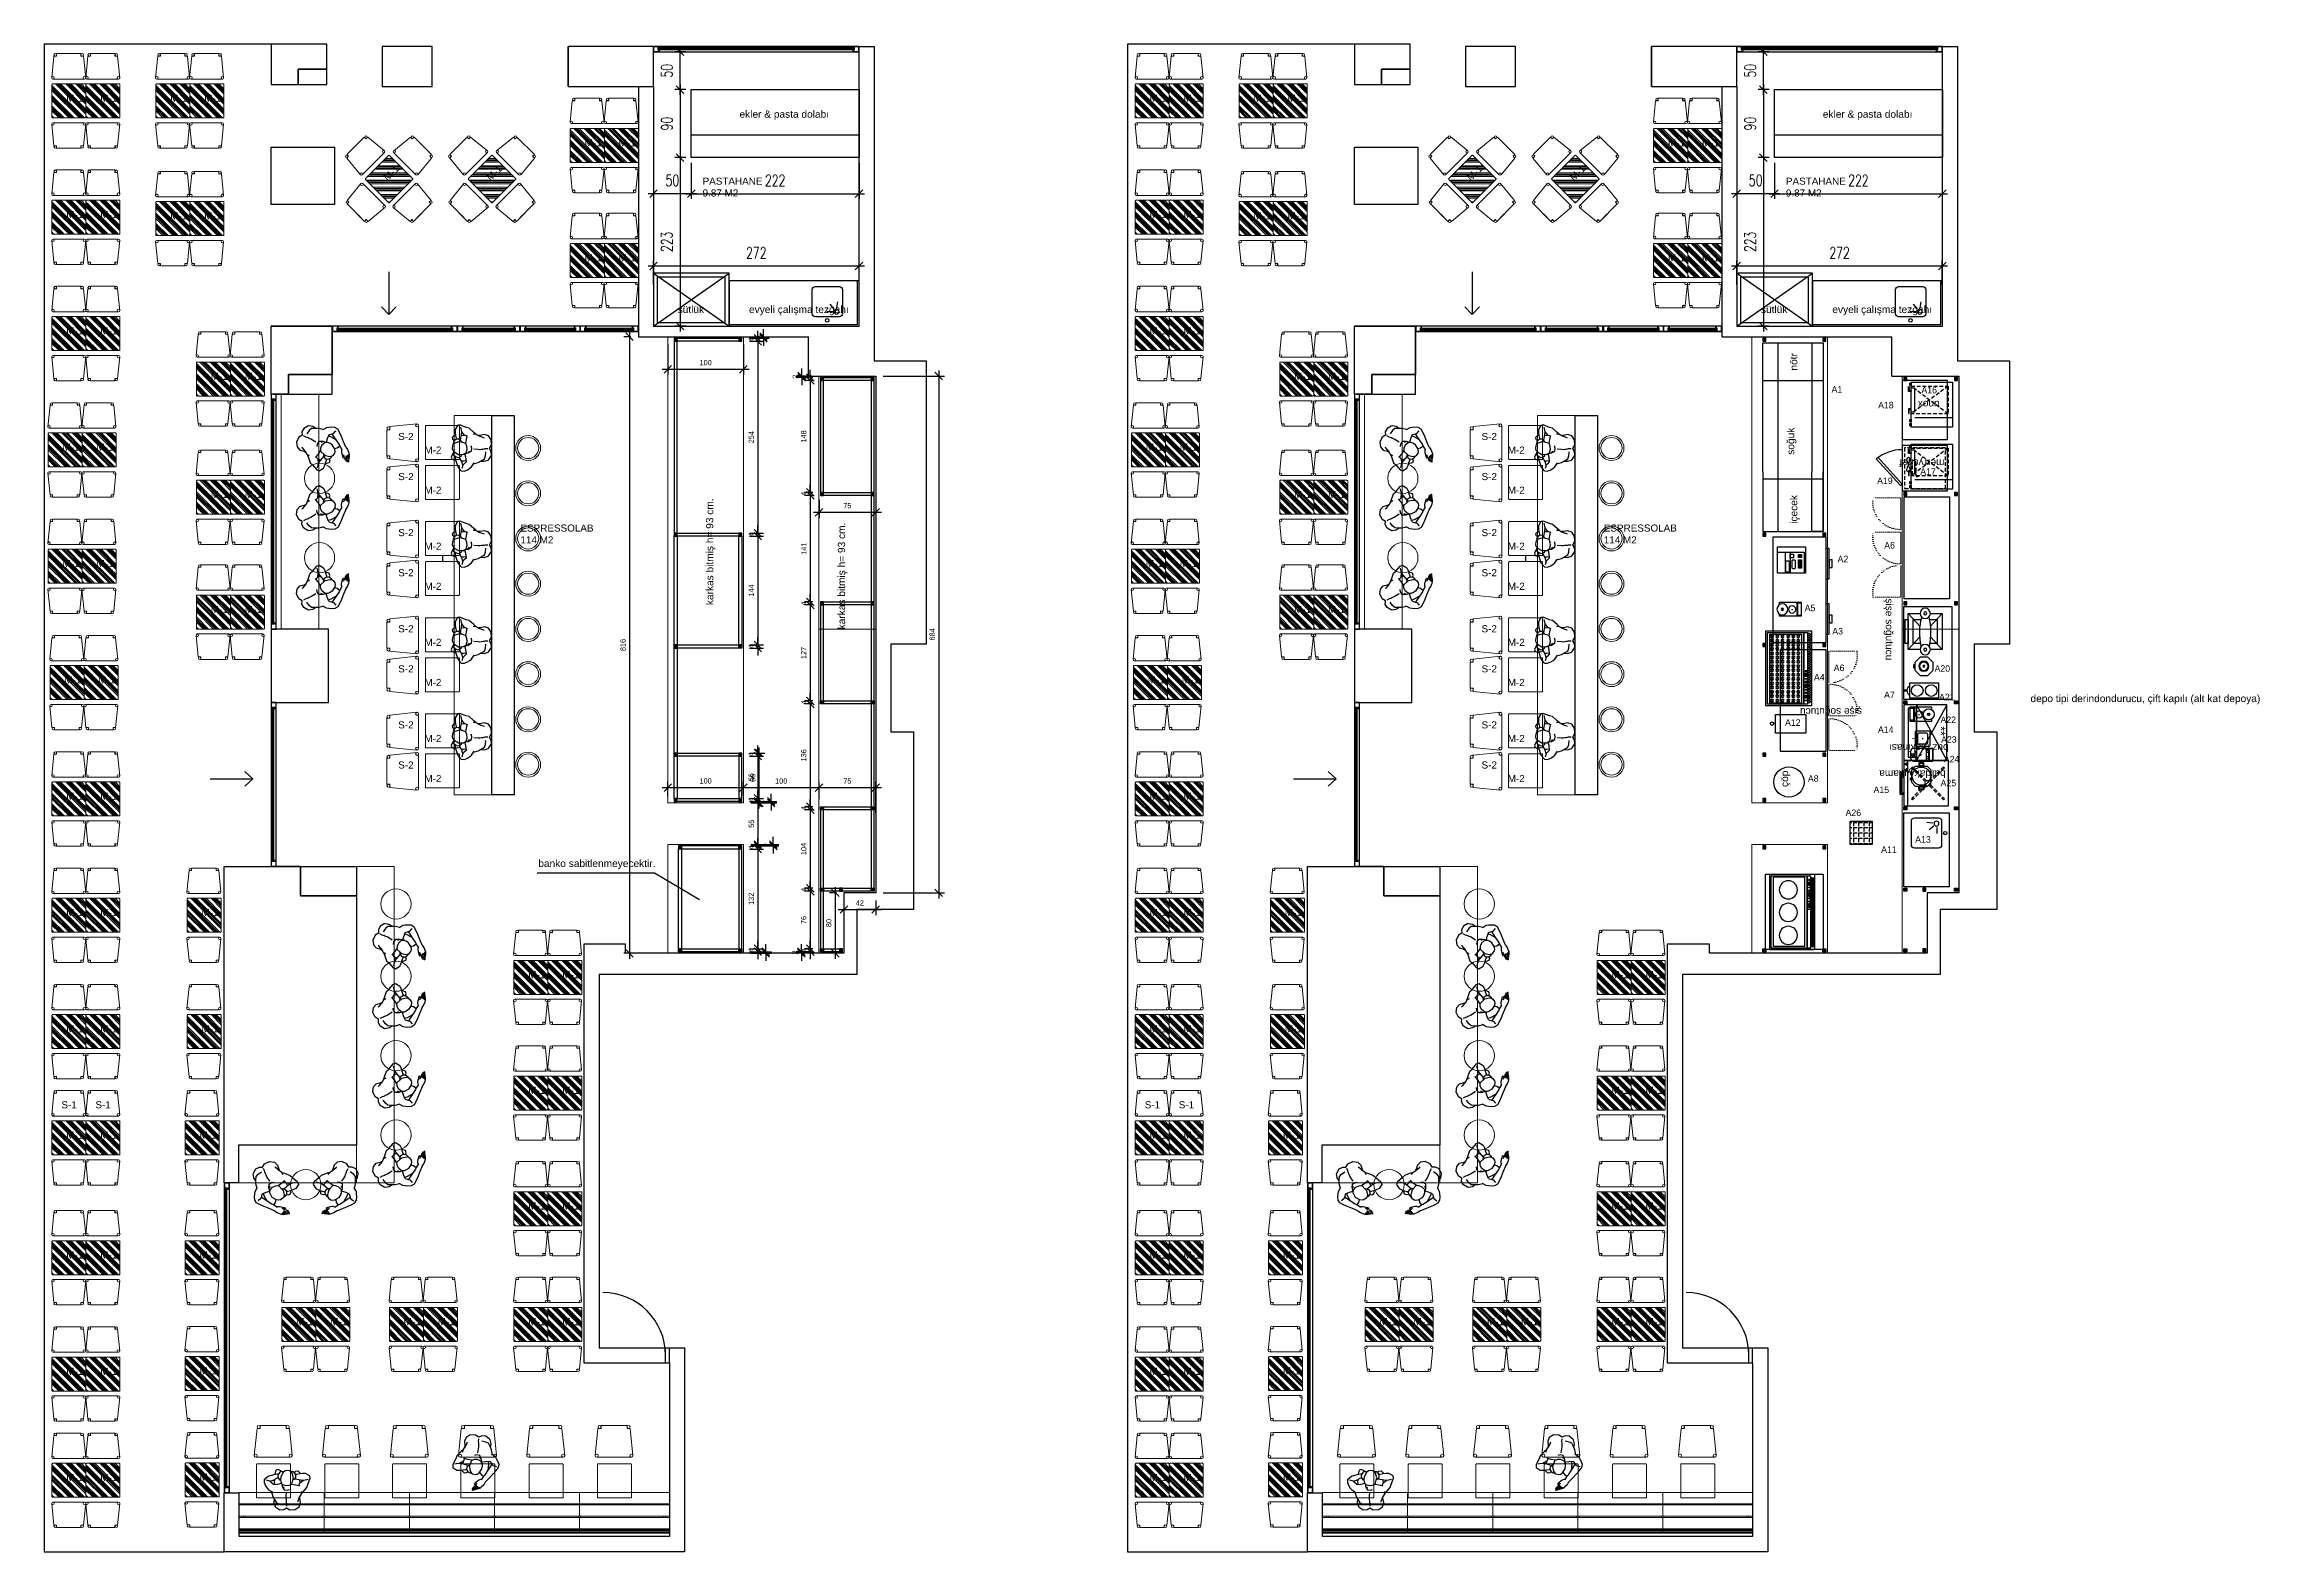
# Model space of a CAD drawing. Header units: centimetres. Extents: x 129282 to 136766, y 26190 to 28185.
# Drawn here: x 129282 to 132213, y 26190 to 28185 of the extents above; entities that cross this region are included whole.
import ezdxf
from ezdxf.enums import TextEntityAlignment as Align

# ---------------------------------------------------------------- set-up
doc = ezdxf.new("R2010")
doc.units = ezdxf.units.CM
doc.header["$LTSCALE"] = 10
doc.header["$MEASUREMENT"] = 0
doc.header["$PDMODE"] = 3
doc.header["$PDSIZE"] = 20
for name, pattern in [('DASHED', [0.75, 0.5, -0.25]), ('DOT', [0.25, 0, -0.25]), ('HIDDENX2', [0.75, 0.5, -0.25])]:
    doc.linetypes.add(name, pattern=pattern)
for name, color, linetype in [('-DWG_ANA', 7, 'Continuous'), ('002 Çizgi', 7, 'Continuous'), ('141125_RT1$0$xref_4_vitrin_kaplama$0$2DCAM', 4, 'Continuous'), ('141125_RT1$0$xref_4_vitrin_kaplama$0$2DKONST2', 253, 'Continuous'), ('CG TASARIM LOGO', 7, 'Continuous'), ('Kıtc-002 Çizgi', 7, 'Continuous'), ('Kıtc-006 Yazı 001', 1, 'Continuous'), ('Kıtc-040 Detay', 7, 'Continuous'), ('LP-DIMENSION_INT_100', 51, 'Continuous'), ('S2000-002 Çizgi', 7, 'Continuous'), ('SD-YAZI', 233, 'Continuous'), ('wall', 255, 'Continuous')]:
    doc.layers.add(name, color=color, linetype=linetype)
for name, color, linetype, lineweight in [('-DWG_DETAY1', 7, 'Continuous', 9), ('-DWG_DETAY4', 7, 'DOT', 18), ('ARK_AHŞAP', 45, 'Continuous', 15), ('ARK_METAL', 252, 'Continuous', 15), ('tefriş', 45, 'Continuous', 18)]:
    doc.layers.add(name, color=color, linetype=linetype, lineweight=lineweight)
doc.styles.add('GP_A_104_0.00_REV09$0$TRdimension', font='simplex.shx', dxfattribs={"width": 0.7})
doc.styles.get("Standard").update_dxf_attribs({"font": 'arial.ttf'})
doc.styles.add('TAKSİM', font='GOTHIC.TTF', dxfattribs={"height": 7})
doc.dimstyles.new('AR_DIM_100', dxfattribs={"dimtxt": 7, "dimasz": 10, "dimexe": 7.5, "dimexo": 10, "dimgap": 5, "dimtad": 1, "dimtoh": 1, "dimdec": 1, "dimrnd": 0.5, "dimzin": 12, "dimdsep": 46, "dimtxsty": 'TAKSİM', "dimblk": 'OBLIQUE', "dimcen": 0.09, "dimdle": 7.5, "dimclrd": 256, "dimclre": 256, "dimclrt": 7, "dimadec": 0, "dimazin": 0, "dimtfac": 1, "dimtdec": 1, "dimtix": 1, "dimtofl": 0, "dimtmove": 0, "dimatfit": 3, "dimldrblk": 'DOT', "dimfxl": 100, "dimfxlon": 1, "dimtolj": 1, "dimtzin": 0, "dimlwd": -1, "dimlwe": -1, "dimarcsym": 0})
doc.dimstyles.new('GP_A_104_0.00_REV09$0$tr-100', dxfattribs={"dimscale": 100, "dimtxt": 0.15, "dimasz": 0.1, "dimexe": 0.07, "dimexo": 0.07, "dimgap": 0.1, "dimtad": 1, "dimdec": 0, "dimrnd": 0.5, "dimzin": 0, "dimdsep": 46, "dimtxsty": 'GP_A_104_0.00_REV09$0$TRdimension', "dimblk": 'GP_A_104_0.00_REV09$0$_Oblique', "dimcen": 0.2, "dimdle": 0.07, "dimadec": 0, "dimazin": 0, "dimtfac": 1, "dimtdec": 0, "dimtmove": 2, "dimatfit": 3, "dimldrblk": 'GP_A_104_0.00_REV09$0$_Oblique', "dimfxl": 1, "dimtolj": 1, "dimtzin": 0, "dimarcsym": 0})
pattern_1 = [(135, (96926.2095, -191197.783), (-6.7351921, -6.7351921), []), (135, (96926.2095, -191195.5375), (-6.7351921, -6.7351921), []), (135, (96926.2095, -191193.292), (-6.7351921, -6.7351921), []), (135, (96926.2095, -191191.047), (-6.7351921, -6.7351921), [])]
pattern_2 = [(135, (96881.2095, -191197.783), (-6.7351921, -6.7351921), []), (135, (96881.2095, -191195.5375), (-6.7351921, -6.7351921), []), (135, (96881.2095, -191193.292), (-6.7351921, -6.7351921), []), (135, (96881.2095, -191191.047), (-6.7351921, -6.7351921), [])]
pattern_3 = [(135, (96926.2095, -191650.964), (-6.7351921, -6.7351921), []), (135, (96926.2095, -191648.719), (-6.7351921, -6.7351921), []), (135, (96926.2095, -191646.474), (-6.7351921, -6.7351921), []), (135, (96926.2095, -191644.229), (-6.7351921, -6.7351921), [])]
pattern_4 = [(135, (96881.2095, -191650.964), (-6.7351921, -6.7351921), []), (135, (96881.2095, -191648.719), (-6.7351921, -6.7351921), []), (135, (96881.2095, -191646.474), (-6.7351921, -6.7351921), []), (135, (96881.2095, -191644.229), (-6.7351921, -6.7351921), [])]
pattern_5 = [(135, (98359.584, -191197.783), (-6.7351921, -6.7351921), []), (135, (98359.584, -191195.5375), (-6.7351921, -6.7351921), []), (135, (98359.584, -191193.292), (-6.7351921, -6.7351921), []), (135, (98359.584, -191191.047), (-6.7351921, -6.7351921), [])]
pattern_6 = [(135, (98314.584, -191197.783), (-6.7351921, -6.7351921), []), (135, (98314.584, -191195.5375), (-6.7351921, -6.7351921), []), (135, (98314.584, -191193.292), (-6.7351921, -6.7351921), []), (135, (98314.584, -191191.047), (-6.7351921, -6.7351921), [])]
pattern_7 = [(135, (98359.584, -191650.964), (-6.7351921, -6.7351921), []), (135, (98359.584, -191648.719), (-6.7351921, -6.7351921), []), (135, (98359.584, -191646.474), (-6.7351921, -6.7351921), []), (135, (98359.584, -191644.229), (-6.7351921, -6.7351921), [])]
pattern_8 = [(135, (98314.584, -191650.964), (-6.7351921, -6.7351921), []), (135, (98314.584, -191648.719), (-6.7351921, -6.7351921), []), (135, (98314.584, -191646.474), (-6.7351921, -6.7351921), []), (135, (98314.584, -191644.229), (-6.7351921, -6.7351921), [])]

msp = doc.modelspace()

# ---------------------------------------------------------------- texts
at = {"style": 'TAKSİM'}
for s, p in [('A1', (131653.99, 27724.23)), ('A16', (131776.14, 27723.3)), ('A18', (131718.87, 27703.37)), ('A17', (131774.58, 27615.34)), ('A19', (131717.54, 27603.18)), ('A6', (131723.68, 27517.75, 0)), ('A2', (131661.95, 27499.6)), ('A5', (131618.42, 27434.81)), ('A3', (131654.94, 27404.16)), ('A4', (131630.71, 27343.28)), ('A6', (131656.94, 27355.63)), ('A20', (131793.5, 27354.8)), ('A7', (131723.49, 27319.92)), ('A21', (131799.53, 27316.92, 0)), ('A12', (131595.65, 27283.19)), ('A22', (131801.36, 27286.89)), ('A14', (131718.62, 27273.76, 0)), ('A23', (131802.16, 27260.84)), ('A24', (131805.82, 27234.81, 0)), ('A8', (131622.69, 27209.18)), ('A15', (131712.78, 27194.25, 0)), ('A25', (131801.52, 27203.15)), ('A26', (131675.75, 27163.83)), ('A11', (131722.86, 27115.07)), ('A13', (131767.87, 27128.55))]:
    msp.add_text(s, height=8.64, dxfattribs=at).set_placement(p, align=Align.CENTER)
msp.add_text('banko sabitlenmeyecektir.', height=9.6).set_placement((129935.78, 27096.35, 0))
at = {"layer": 'CG TASARIM LOGO'}
msp.add_text('depo tipi derindondurucu, çift kapılı (alt kat depoya)', height=9.6, dxfattribs=at).set_placement((131910.11, 27314.62, 0))
at = {"layer": 'Kıtc-006 Yazı 001'}
for s, p in [('ekler & pasta dolabı', (130201.98, 28087.98)), ('ekler & pasta dolabı', (131635.36, 28087.98)), ('sütlük', (130120.15, 27829.49)), ('evyeli çalışma tezgahı', (130214.6, 27829.49)), ('sütlük', (131553.52, 27829.49)), ('evyeli çalışma tezgahı', (131647.97, 27829.49))]:
    msp.add_text(s, height=9.6, dxfattribs=at).set_placement(p)
for s, rotation, p in [('nötr', 90, (131601.68, 27753.42)), ('unox', 180, (131790.09, 27713.31, 0)), ('soğuk', 90, (131597.55, 27641.96)), ('merrychef', 180, (131796.37, 27635.76, 0)), ('karkas bitmiş h= 93 cm. ', 90, (130167.28, 27442.98, 0)), ('içecek', 90, (131601.68, 27550.61)), ('karkas bitmiş h= 93 cm. ', 90, (130341.74, 27410.92, 0)), ('şişe soğutucu', 270, (131718.69, 27451.89)), ('şişe soğutucu', 180, (131687.21, 27306.6)), ('buz makinası', 180, (131801.86, 27258.86, 0)), ('çöp', 90, (131589.48, 27202.31)), ('bardak yıkama', 180, (131797.94, 27224.36, 0))]:
    msp.add_text(s, height=9.6, rotation=rotation, dxfattribs=at).set_placement(p)
at = {"layer": 'SD-YAZI', "color": 2, "char_height": 9.36}
for s, insert, attachment_point in [('M-1', (129311.23, 28109.25), 7), ('M-1', (129356.23, 28109.25), 7), ('M-1', (129448.76, 28109.25), 7), ('M-1', (129493.76, 28109.25), 7), ('M-1', (130744.61, 28109.25), 7), ('M-1', (130789.61, 28109.25), 7), ('M-1', (130882.13, 28109.25), 7), ('M-1', (130927.13, 28109.25), 7), ('M-1', (129997.1, 28050.2), 7), ('M-1', (130042.1, 28050.2), 7), ('M-1', (131430.48, 28050.2), 7), ('M-1', (131475.48, 28050.2), 7), ('\\pt37.44;PASTAHANE \\P9.87 M2', (130153.19, 27983.64), 7), ('\\pt37.44;PASTAHANE \\P9.87 M2', (131586.56, 27983.64), 7), ('M-1', (129311.23, 27955.27), 7), ('M-1', (129356.23, 27955.27), 7), ('M-1', (130744.61, 27955.27), 7), ('M-1', (130789.61, 27955.27), 7), ('M-1', (129448.76, 27953.46), 7), ('M-1', (129493.76, 27953.46), 7), ('M-1', (130882.13, 27953.46), 7), ('M-1', (130927.13, 27953.46), 7), ('M-1', (129997.1, 27897.96), 7), ('M-1', (130042.1, 27897.96), 7), ('M-1', (131430.48, 27897.96), 7), ('M-1', (131475.48, 27897.96), 7), ('M-1', (129311.23, 27801.29), 7), ('M-1', (129356.23, 27801.29), 7), ('M-1', (130744.61, 27801.29), 7), ('M-1', (130789.61, 27801.29), 7), ('M-1', (129502.33, 27741.11), 7), ('M-1', (129547.33, 27741.11), 7), ('M-1', (130935.71, 27741.11), 7), ('M-1', (130980.71, 27741.11), 7), ('S-2', (129770.82, 27661.34), 9), ('S-2', (131204.19, 27661.34), 9), ('M-1', (129306.23, 27647.31), 7), ('M-1', (129351.23, 27647.31), 7), ('M-2', (129807.63, 27643.5, 0), 9), ('M-1', (130739.61, 27647.31), 7), ('M-1', (130784.61, 27647.31), 7), ('M-2', (131241.01, 27643.5, 0), 9), ('S-2', (129770.82, 27608.27), 9), ('S-2', (131204.19, 27608.27), 9), ('M-1', (129502.33, 27584.58), 7), ('M-1', (129547.33, 27584.58), 7), ('M-2', (129807.63, 27590.43, 0), 9), ('M-1', (130935.71, 27584.58), 7), ('M-1', (130980.71, 27584.58), 7), ('M-2', (131241.01, 27590.43, 0), 9), ('S-2', (129770.82, 27534.11), 9), ('M-2', (129807.63, 27516.27, 0), 9), ('\\pt37.44;ESPRESSOLAB\\P114 M2', (129912.19, 27524.68), 7), ('S-2', (131204.19, 27534.11), 9), ('M-2', (131241.01, 27516.27, 0), 9), ('\\pt37.44;ESPRESSOLAB\\P114 M2', (131345.57, 27524.68), 7), ('M-1', (129306.23, 27493.33), 7), ('M-1', (129351.23, 27493.33), 7), ('M-1', (130739.61, 27493.33), 7), ('M-1', (130784.61, 27493.33), 7), ('S-2', (129770.82, 27481.04), 9), ('M-2', (129807.63, 27463.2, 0), 9), ('S-2', (131204.19, 27481.04), 9), ('M-2', (131241.01, 27463.2, 0), 9), ('M-1', (129502.33, 27432.62), 7), ('M-1', (129547.33, 27432.62), 7), ('M-1', (130935.71, 27432.62), 7), ('M-1', (130980.71, 27432.62), 7), ('S-2', (129770.82, 27406.88), 9), ('S-2', (131204.19, 27406.88), 9), ('M-2', (129807.63, 27389.04, 0), 9), ('M-2', (131241.01, 27389.04, 0), 9), ('M-1', (129308.73, 27339.35), 7), ('M-1', (129353.73, 27339.35), 7), ('S-2', (129770.82, 27353.81), 9), ('M-1', (130742.11, 27339.35), 7), ('M-1', (130787.11, 27339.35), 7), ('S-2', (131204.19, 27353.81), 9), ('M-2', (129807.63, 27335.97, 0), 9), ('M-2', (131241.01, 27335.97, 0), 9), ('S-2', (129770.82, 27279.65), 9), ('M-2', (129807.63, 27261.8, 0), 9), ('S-2', (131204.19, 27279.65), 9), ('M-2', (131241.01, 27261.8, 0), 9), ('S-2', (129770.82, 27226.58), 9), ('S-2', (131204.19, 27226.58), 9), ('M-2', (129807.63, 27208.73, 0), 9), ('M-2', (131241.01, 27208.73, 0), 9), ('M-1', (129311.23, 27185.38), 7), ('M-1', (129356.23, 27185.38), 7), ('M-1', (130744.61, 27185.38), 7), ('M-1', (130789.61, 27185.38), 7), ('M-1', (129311.23, 27031.4), 7), ('M-1', (129356.23, 27031.4), 7), ('M-1', (129490.11, 27031.4), 7), ('M-1', (130744.61, 27031.4), 7), ('M-1', (130789.61, 27031.4), 7), ('M-1', (130923.48, 27031.4), 7), ('M-1', (129922.46, 26949.21), 7), ('M-1', (129967.46, 26949.21), 7), ('M-1', (131355.84, 26949.21), 7), ('M-1', (131400.84, 26949.21), 7), ('M-1', (129311.23, 26877.42), 7), ('M-1', (129356.23, 26877.42), 7), ('M-1', (129490.11, 26877.42), 7), ('M-1', (130744.61, 26877.42), 7), ('M-1', (130789.61, 26877.42), 7), ('M-1', (130923.48, 26877.42), 7), ('M-1', (129922.46, 26796.14), 7), ('M-1', (129967.46, 26796.14), 7), ('M-1', (131355.84, 26796.14), 7), ('M-1', (131400.84, 26796.14), 7), ('S-1', (129304.82, 26776.88), 7), ('S-1', (129349.82, 26776.88), 7), ('S-1', (130738.19, 26776.88), 7), ('S-1', (130783.19, 26776.88), 7), ('M-1', (129311.23, 26736.83), 7), ('M-1', (129311.23, 26736.83), 7), ('M-1', (129356.23, 26736.83), 7), ('M-1', (129356.23, 26736.83), 7), ('M-1', (129487.61, 26736.83), 7), ('M-1', (130744.61, 26736.83), 7), ('M-1', (130744.61, 26736.83), 7), ('M-1', (130789.61, 26736.83), 7), ('M-1', (130789.61, 26736.83), 7), ('M-1', (130920.98, 26736.83), 7), ('M-1', (129922.46, 26643.08), 7), ('M-1', (129967.46, 26643.08), 7), ('M-1', (131355.84, 26643.08), 7), ('M-1', (131400.84, 26643.08), 7), ('M-1', (129311.23, 26578.21), 7), ('M-1', (129356.23, 26578.21), 7), ('M-1', (129487.61, 26578.21), 7), ('M-1', (130744.61, 26578.21), 7), ('M-1', (130789.61, 26578.21), 7), ('M-1', (130920.98, 26578.21), 7), ('M-1', (129615.43, 26490.01), 7), ('M-1', (129660.43, 26490.01), 7), ('M-1', (129757.67, 26490.01), 7), ('M-1', (129802.67, 26490.01), 7), ('M-1', (129922.46, 26490.01), 7), ('M-1', (129967.46, 26490.01), 7), ('M-1', (131048.81, 26490.01), 7), ('M-1', (131093.81, 26490.01), 7), ('M-1', (131191.04, 26490.01), 7), ('M-1', (131236.04, 26490.01), 7), ('M-1', (131355.84, 26490.01), 7), ('M-1', (131400.84, 26490.01), 7), ('M-1', (129311.23, 26424.24), 7), ('M-1', (129356.23, 26424.24), 7), ('M-1', (129487.61, 26424.8), 7), ('M-1', (130744.61, 26424.24), 7), ('M-1', (130789.61, 26424.24), 7), ('M-1', (130920.98, 26424.8), 7), ('M-1', (129487.61, 26284.22), 7), ('M-1', (130920.98, 26284.22), 7), ('M-1', (129311.23, 26283.65), 7), ('M-1', (129311.23, 26283.65), 7), ('M-1', (129356.23, 26283.65), 7), ('M-1', (129356.23, 26283.65), 7), ('M-1', (130744.61, 26283.65), 7), ('M-1', (130744.61, 26283.65), 7), ('M-1', (130789.61, 26283.65), 7), ('M-1', (130789.61, 26283.65), 7)]:
    msp.add_mtext_dynamic_manual_height_columns(s, width=1669.2448, gutter_width=60, heights=[0], dxfattribs=dict(at, insert=insert, attachment_point=attachment_point))
at = {"layer": 'SD-YAZI', "color": 2, "char_height": 9.36, "attachment_point": 7, "rotation": 45}
for insert in [(129736.61, 28003.57), (129872.84, 28003.57), (131169.99, 28003.57), (131306.22, 28003.57)]:
    msp.add_mtext_dynamic_manual_height_columns('M-1', width=1669.2448, gutter_width=60, heights=[0], dxfattribs=dict(at, insert=insert))

# ---------------------------------------------------------------- blocks, each defined once
blk = doc.blocks.new('A$C14D17327')
at = {"layer": 'Kıtc-002 Çizgi', "color": 1, "elevation": 0}
blk.add_lwpolyline([(0, 4), (4, 4), (4, 0), (0, 0)], close=True, dxfattribs=at)
for points in [[(0, 4), (4, 0)], [(0, 0), (4, 4)]]:
    blk.add_lwpolyline(points, dxfattribs=at)
blk = doc.blocks.new('dada')
for p, q in [((219961.5, -31828.8), (219955.5, -31834.6)), ((219964.1, -31826.5), (219961.5, -31828.8)), ((219963.6, -31829.8), (219964.1, -31826.5)), ((219964.1, -31826.5), (219966.7, -31822.6)), ((219967.8, -31810.1), (219965.6, -31815.3)), ((219965.6, -31815.3), (219966.3, -31821)), ((219966.3, -31821), (219966.1, -31823.5)), ((219966.7, -31822.6), (219967.9, -31820.3)), ((219973.4, -31806.9), (219967.8, -31810.1)), ((219967.9, -31820.3), (219969.4, -31817.1)), ((219969.4, -31817.1), (219969.8, -31816.1)), ((219980.5, -31807), (219973.4, -31806.9)), ((219982, -31833.1), (219978.9, -31834)), ((219984.7, -31810), (219980.5, -31807)), ((219985.9, -31833.9), (219982, -31833.1)), ((219983.4, -31830.6), (219984.4, -31825.3)), ((219984.3, -31815.6), (219984.6, -31812.1)), ((219984.6, -31817.3), (219984.3, -31815.6)), ((219984.4, -31825.3), (219984.7, -31822.8)), ((219984.6, -31818.7), (219984.6, -31817.3)), ((219984.6, -31820.5), (219984.6, -31818.7)), ((219984.7, -31822.8), (219984.6, -31820.5)), ((219988.6, -31808.2), (219984.7, -31810)), ((219993.9, -31808.4), (219988.6, -31808.2)), ((219994, -31816.3), (219988.8, -31815.1)), ((219998.9, -31812.3), (219993.9, -31808.4)), ((219997.6, -31817.9), (219994, -31816.3)), ((219999.7, -31822.2), (219997.6, -31817.9)), ((219999.7, -31813.2), (219998.9, -31812.3)), ((220000.9, -31818.5), (219999.7, -31813.2)), ((220001.6, -31826.6), (219999.7, -31822.2)), ((220000.2, -31823.1), (220000.9, -31818.5)), ((220002.8, -31833), (220001.6, -31826.6)), ((220002.9, -31833.1), (220001.9, -31831.9)), ((220006.7, -31835.8), (220002.9, -31833.1)), ((219954.2, -31838.4), (219950.3, -31846.2)), ((219950.3, -31846.2), (219950.4, -31849.8)), ((219950.4, -31849.8), (219955.8, -31853.3)), ((219954.9, -31845.1), (219953.1, -31845.6)), ((219955.5, -31834.6), (219954.2, -31838.4)), ((219959.4, -31844.5), (219954.9, -31845.1)), ((219955.8, -31853.3), (219959.9, -31853.5)), ((219964.3, -31841.6), (219959.4, -31844.5)), ((219962.8, -31845.2), (219959.4, -31844.5)), ((219959.9, -31853.5), (219963.5, -31853.2)), ((219970.6, -31847.5), (219962.8, -31845.2)), ((219963.2, -31854.8), (219963.4, -31853.2)), ((219965.6, -31857.5), (219963.2, -31854.8)), ((219963.5, -31853.2), (219967.3, -31852.8)), ((219964.2, -31845.6), (219964.3, -31841.6)), ((219965.9, -31838.1), (219964.3, -31841.6)), ((219965.9, -31838.1), (219965, -31837.7)), ((219968.5, -31857.1), (219965.6, -31857.5)), ((219970.3, -31839.5), (219965.9, -31838.1)), ((219967.3, -31852.8), (219968.8, -31852.9)), ((219970.3, -31855.5), (219968.5, -31857.1)), ((219969.1, -31849.2), (219968.6, -31852.2)), ((219968.6, -31852.2), (219970.2, -31855.4)), ((219968.6, -31852.2), (219968.6, -31852.2)), ((219970.6, -31848), (219969.1, -31849.2)), ((219970.2, -31855.4), (219972, -31856.6)), ((219975.3, -31840.4), (219970.3, -31839.5)), ((219971, -31847.2), (219970.6, -31848)), ((219972.2, -31846.3), (219971, -31847.2)), ((219972, -31856.6), (219973.4, -31857.2)), ((219972.2, -31846.3), (219972.9, -31846.5)), ((219972.6, -31847.5), (219972.2, -31849)), ((219972.2, -31849), (219973.4, -31855)), ((219975.1, -31840.7), (219972.6, -31847.5)), ((219973.4, -31855), (219974.9, -31857.4)), ((219973.4, -31857.2), (219974.3, -31857.1)), ((219974.3, -31857.1), (219974, -31855.9)), ((219974.9, -31857.4), (219976.6, -31858.5)), ((219978.8, -31839.4), (219975.1, -31840.7)), ((219976.6, -31858.5), (219980.3, -31859.2)), ((219983.2, -31839.4), (219978.8, -31839.4)), ((219980.3, -31859.2), (219982.4, -31858.8)), ((219982.4, -31858.8), (219985.1, -31857.1)), ((219987.6, -31841.5), (219983.2, -31839.4)), ((219985.1, -31857.1), (219988.9, -31851.8)), ((219988.1, -31839.2), (219985.7, -31836.9)), ((219985.8, -31856.2), (219987.9, -31859.4)), ((219988, -31838.6), (219985.9, -31833.9)), ((219989.4, -31844.9), (219987.6, -31841.5)), ((219987.9, -31859.4), (219991.6, -31861.6)), ((219988.1, -31839.2), (219988, -31838.6)), ((219988.5, -31841.6), (219988.1, -31839.2)), ((219989.1, -31844.1), (219988.5, -31841.6)), ((219993.5, -31842.3), (219988.6, -31843)), ((219988.6, -31865.9), (219991.6, -31861.6)), ((219988.9, -31851.8), (219989.4, -31847.8)), ((219989.4, -31845.9), (219989.1, -31844.1)), ((219989.4, -31847.8), (219989.4, -31844.9)), ((219991.6, -31861.6), (219993.2, -31859.7)), ((219993.2, -31859.7), (219997, -31853.7)), ((219999.3, -31842.1), (219993.5, -31842.3)), ((219997, -31853.7), (219997.9, -31845.6)), ((219997, -31853.7), (220000, -31849)), ((219997.9, -31845.6), (219997.6, -31842.2)), ((219998.7, -31863.7), (220003.7, -31858.5)), ((219999.3, -31842.1), (220002.3, -31845.7)), ((220000, -31849), (220002.3, -31845.7)), ((220002.3, -31845.7), (220003.5, -31847.3)), ((220003.5, -31847.3), (220008, -31848.7)), ((220003.7, -31858.5), (220007.4, -31854.5)), ((220008.3, -31838.4), (220006.7, -31835.8)), ((220007.4, -31854.5), (220010.8, -31850.1)), ((220010.1, -31841.6), (220008.3, -31838.4)), ((220011.5, -31845.8), (220010.1, -31841.6)), ((220010.8, -31850.1), (220011.5, -31845.8)), ((220010.8, -31850.1), (220010.8, -31850.1)), ((219976.3, -31878.1), (219976.7, -31876.9)), ((219976.4, -31878.4), (219976.3, -31878.1)), ((219976.8, -31878.5), (219976.4, -31878.4)), ((219976.5, -31879.8), (219978.1, -31877.9)), ((219976.6, -31880.4), (219976.5, -31879.8)), ((219976.9, -31880.6), (219976.6, -31880.4)), ((219976.7, -31876.9), (219977.5, -31876.1)), ((219977.9, -31877.8), (219976.8, -31878.5)), ((219979.2, -31879.3), (219976.9, -31880.6)), ((219977.5, -31876.1), (219978.5, -31875)), ((219978.7, -31877), (219977.9, -31877.8)), ((219978.1, -31877.9), (219979, -31877.2)), ((219978.5, -31875), (219979.2, -31874.4)), ((219980.1, -31875.8), (219978.7, -31877)), ((219980.1, -31870.4), (219978.8, -31871.8)), ((219978.8, -31871.8), (219978.9, -31872.1)), ((219978.9, -31872.1), (219979.2, -31872.2)), ((219979, -31877.2), (219980.3, -31876.2)), ((219979.2, -31872.2), (219981.2, -31871.8)), ((219979.2, -31874.4), (219980.3, -31873.4)), ((219981, -31877.7), (219979.2, -31879.3)), ((219981.2, -31878.6), (219979.2, -31879.3)), ((219979.4, -31879.5), (219979.2, -31879.3)), ((219981, -31879.2), (219979.4, -31879.5)), ((219981, -31869.8), (219980.1, -31870.4)), ((219982.1, -31874.4), (219980.1, -31875.8)), ((219980.3, -31873.4), (219981.5, -31872.2)), ((219980.3, -31876.2), (219981.3, -31875.3)), ((219983.2, -31868.1), (219981, -31869.8)), ((219982.2, -31876.8), (219981, -31877.7)), ((219984.3, -31878.3), (219981, -31879.2)), ((219981.2, -31871.8), (219982.2, -31871.3)), ((219983.5, -31877.4), (219981.2, -31878.6)), ((219981.3, -31875.3), (219982.2, -31874.6)), ((219981.5, -31872.2), (219982.2, -31871.3)), ((219982.2, -31874.6), (219982.1, -31874.4)), ((219982.2, -31871.3), (219982.7, -31870.2)), ((219982.2, -31874.6), (219983.9, -31875.9)), ((219982.2, -31876.8), (219983.9, -31875.9)), ((219984.9, -31866.8), (219983.2, -31868.1)), ((219985.2, -31876.8), (219983.5, -31877.4)), ((219983.9, -31875.9), (219986.7, -31877.1)), ((219986.7, -31877.1), (219984.3, -31878.3)), ((219986.8, -31865.9), (219984.9, -31866.8)), ((219986, -31876.8), (219985.2, -31876.8)), ((219987.9, -31875.9), (219986.7, -31877.1)), ((219988.6, -31865.9), (219986.8, -31865.9)), ((219991.2, -31872.7), (219987.9, -31875.9)), ((219993.3, -31869.5), (219991.2, -31872.7)), ((219993.3, -31869.5), (219998.7, -31863.7))]:
    blk.add_line(p, q)
blk = doc.blocks.new('insanplanoturan2')
for p, q in [((-4.3, 28), (-8.1, 30.2)), ((-27.3, 18.7), (-27.9, 14.4)), ((-27.9, 14.4), (-26.5, 10.2)), ((-27.3, 18.7), (-27.3, 18.7)), ((-26.5, 10.2), (-24.7, 7)), ((-24.7, 7), (-23.1, 4.5)), ((-20, 15.9), (-24.5, 17.3)), ((-23.1, 4.5), (-19.4, 1.7)), ((-18.8, 14.3), (-20, 15.9)), ((-19.4, 1.7), (-18.3, 0.6)), ((-19.3, 1.6), (-18, -4.7)), ((-15.7, 10.7), (-18.8, 14.3)), ((-15.7, 10.7), (-9.9, 11)), ((-14, 17.3), (-14.4, 14.2)), ((-14.4, 14.2), (-14.1, 10.9)), ((-9.9, 11), (-5.1, 11.6)), ((-5.3, 20.4), (-5.8, 16.4)), ((-5.8, 16.4), (-5.8, 13.5)), ((-5.8, 14.5), (-5.5, 12.7)), ((-5.8, 13.5), (-4.1, 10.1)), ((-5.5, 12.7), (-4.9, 10.3)), ((-1.5, 25.7), (-5.3, 20.4)), ((-4.9, 10.3), (-4.5, 7.8)), ((-4.5, 7.8), (-2.1, 5.5)), ((-4.5, 7.8), (-4.5, 7.3)), ((-4.5, 7.3), (-2.4, 2.5)), ((-3.6, 26.9), (-4.3, 28)), ((-4.1, 10.1), (0.4, 8)), ((-2.4, 2.5), (1.6, 1.8)), ((1.1, 27.4), (-1.5, 25.7)), ((0.4, 8), (4.7, 8.1)), ((3.3, 27.8), (1.1, 27.4)), ((1.6, 1.8), (4.6, 2.7)), ((7, 27.1), (3.3, 27.8)), ((4.7, 8.1), (8.4, 9.4)), ((8.6, 26), (7, 27.1)), ((8.3, 9.1), (13.3, 8.1)), ((8.4, 9.4), (11, 16.1)), ((10.1, 23.6), (8.6, 26)), ((10.2, 25.9), (9.3, 25.7)), ((9.3, 25.7), (9.6, 24.5)), ((11.4, 17.6), (10.1, 23.6)), ((11.6, 25.2), (10.2, 25.9)), ((11.4, 15), (10.6, 15.2)), ((11, 16.1), (11.4, 17.6)), ((11.4, 15), (12.6, 15.8)), ((13.4, 24.1), (11.6, 25.2)), ((12.6, 15.8), (13, 16.7)), ((12.9, 16.1), (20.7, 13.9)), ((13, 16.7), (14.5, 17.8)), ((13.2, 24.2), (15, 25.8)), ((13.3, 8.1), (17.6, 6.8)), ((15, 20.9), (13.4, 24.1)), ((14.5, 17.8), (15, 20.9)), ((16.3, 21.5), (14.7, 21.5)), ((15, 25.8), (17.9, 26.1)), ((15, 20.9), (15, 20.9)), ((20.1, 21.8), (16.3, 21.5)), ((17.6, 6.8), (19.3, 10.2)), ((17.6, 6.8), (18.6, 6.3)), ((17.9, 26.1), (20.4, 23.5)), ((19.3, 14.3), (19.3, 10.2)), ((19.3, 10.2), (24.2, 13.1)), ((23.7, 22.2), (20.1, 21.8)), ((20.4, 23.5), (20.2, 21.8)), ((20.7, 13.9), (24.2, 13.1)), ((22, -2.6), (28, 3.2)), ((27.8, 21.9), (23.7, 22.2)), ((24.2, 13.1), (28.6, 13.7)), ((33.1, 18.4), (27.8, 21.9)), ((28, 3.2), (29.4, 7)), ((28.6, 13.7), (30.4, 14.2)), ((29.4, 7), (33.3, 14.9)), ((33.3, 14.9), (33.1, 18.4)), ((-18, -4.7), (-16.2, -9.1)), ((-16.6, -8.2), (-17.3, -12.8)), ((-17.3, -12.8), (-16.1, -18.2)), ((-16.2, -9.1), (-14, -13.4)), ((-16.1, -18.2), (-15.3, -19.1)), ((-15.3, -19.1), (-10.3, -23)), ((-14, -13.4), (-10.4, -15.1)), ((-10.4, -15.1), (-5.2, -16.3)), ((-10.3, -23), (-5, -23.1)), ((-5, -23.1), (-1.2, -21.4)), ((-0.8, -6.1), (-1.2, -8.6)), ((-1.2, -8.6), (-1, -10.8)), ((-1.2, -21.4), (3.1, -24.4)), ((-1, -10.8), (-1, -12.7)), ((-1, -12.7), (-1, -14.1)), ((-1, -14.1), (-0.7, -15.8)), ((-0.7, -15.8), (-1, -19.2)), ((0.1, -0.8), (-0.8, -6.1)), ((3.1, -24.4), (10.1, -24.5)), ((10.1, -24.5), (15.7, -21.3)), ((14.2, -14.2), (13.8, -15.3)), ((15.6, -11.1), (14.2, -14.2)), ((16.8, -8.8), (15.6, -11.1)), ((15.7, -21.3), (17.9, -16.1)), ((19.5, -4.9), (16.8, -8.8)), ((17.2, -10.3), (17.5, -7.8)), ((17.9, -16.1), (17.2, -10.3)), ((20, -1.6), (19.5, -4.9)), ((19.5, -4.9), (22, -2.6))]:
    blk.add_line(p, q)
for points in [[(-8.1, 30.2), (-10.9, 29.7), (-12.2, 26.3), (-12.6, 24.2)], [(-27.3, 18.7), (-21.8, 22.3), (-14.1, 24.1), (-7.3, 24.6)], [(-20, 15.9), (-15.5, 16.7), (-9.5, 19.1), (-8.9, 19.2)], [(-1.5, 25.7), (-2.5, 27), (-5.4, 26.7), (-7.3, 24.6), (-9.2, 21.9), (-8.9, 19.2), (-7.3, 16.5), (-5.8, 16.4)]]:
    blk.add_lwpolyline(points)
blk = doc.blocks.new('xccxc')
at = {"rotation": 180}
blk.add_blockref('insanplanoturan2', (220488.9, -31825.1), dxfattribs=at)
blk = doc.blocks.new('GP_A_104_0.00_REV09$0$_Oblique')
at = {"color": 0, "linetype": 'ByBlock', "lineweight": -2}
blk.add_line((-0.5, -0.5), (0.5, 0.5), dxfattribs=at)
blk = doc.blocks.new('*D129')
at = {"color": 0, "lineweight": -2, "transparency": 16777216}
for p, q in [((130131.2, 28175.2), (130116.4, 28175.2)), ((130123.4, 28118.2), (130123.4, 28182.2)), ((130131.2, 28125.2), (130116.4, 28125.2))]:
    blk.add_line(p, q, dxfattribs=at)
at = {"layer": 'Defpoints', "color": 0, "transparency": 16777216}
for p in [(130123.4, 28175.2), (130138.2, 28175.2), (130138.2, 28125.2)]:
    blk.add_point(p, dxfattribs=at)
at = {"color": 0, "lineweight": -2, "transparency": 16777216, "xscale": 10, "yscale": 10, "zscale": 10}
for p, rotation in [((130123.4, 28175.2), 90), ((130123.4, 28125.2), 270)]:
    blk.add_blockref('GP_A_104_0.00_REV09$0$_Oblique', p, dxfattribs=dict(at, rotation=rotation))
at = {"color": 0, "transparency": 16777216, "insert": (130105.9, 28150.2), "char_height": 15, "attachment_point": 5, "rotation": 90, "style": 'GP_A_104_0.00_REV09$0$TRdimension'}
blk.add_mtext('\\A1;50', dxfattribs=at)
blk = doc.blocks.new('*D130')
at = {"color": 0, "lineweight": -2, "transparency": 16777216}
for p, q in [((130131.2, 28125.2), (130116.4, 28125.2)), ((130123.4, 28132.2), (130123.4, 28028.2)), ((130131.2, 28035.2), (130116.4, 28035.2))]:
    blk.add_line(p, q, dxfattribs=at)
at = {"layer": 'Defpoints', "color": 0, "transparency": 16777216}
for p in [(130138.2, 28125.2), (130123.4, 28035.2), (130138.2, 28035.2)]:
    blk.add_point(p, dxfattribs=at)
at = {"color": 0, "lineweight": -2, "transparency": 16777216, "xscale": 10, "yscale": 10, "zscale": 10}
for p, rotation in [((130123.4, 28125.2), 90), ((130123.4, 28035.2), 270)]:
    blk.add_blockref('GP_A_104_0.00_REV09$0$_Oblique', p, dxfattribs=dict(at, rotation=rotation))
at = {"color": 0, "transparency": 16777216, "insert": (130105.9, 28080.2), "char_height": 15, "attachment_point": 5, "rotation": 90, "style": 'GP_A_104_0.00_REV09$0$TRdimension'}
blk.add_mtext('\\A1;90', dxfattribs=at)
blk = doc.blocks.new('*D131')
at = {"color": 0, "lineweight": -2, "transparency": 16777216}
for p, q in [((130131.2, 28035.2), (130116.4, 28035.2)), ((130123.4, 28042.2), (130123.4, 27805.2)), ((130131.2, 27812.2), (130116.4, 27812.2))]:
    blk.add_line(p, q, dxfattribs=at)
at = {"layer": 'Defpoints', "color": 0, "transparency": 16777216}
for p in [(130138.2, 28035.2), (130123.4, 27812.2), (130138.2, 27812.2)]:
    blk.add_point(p, dxfattribs=at)
at = {"color": 0, "lineweight": -2, "transparency": 16777216, "xscale": 10, "yscale": 10, "zscale": 10}
for p, rotation in [((130123.4, 28035.2), 90), ((130123.4, 27812.2), 270)]:
    blk.add_blockref('GP_A_104_0.00_REV09$0$_Oblique', p, dxfattribs=dict(at, rotation=rotation))
at = {"color": 0, "transparency": 16777216, "insert": (130105.9, 27923.7), "char_height": 15, "attachment_point": 5, "rotation": 90, "style": 'GP_A_104_0.00_REV09$0$TRdimension'}
blk.add_mtext('\\A1;223', dxfattribs=at)
blk = doc.blocks.new('*D132')
at = {"color": 0, "lineweight": -2, "transparency": 16777216}
for p, q in [((130088.2, 28028.2), (130088.2, 27980.5)), ((130138.2, 28028.2), (130138.2, 27980.5)), ((130145.2, 27987.5), (130081.2, 27987.5))]:
    blk.add_line(p, q, dxfattribs=at)
at = {"layer": 'Defpoints', "color": 0, "transparency": 16777216}
for p in [(130088.2, 28035.2), (130138.2, 28035.2), (130088.2, 27987.5)]:
    blk.add_point(p, dxfattribs=at)
at = {"color": 0, "lineweight": -2, "transparency": 16777216, "xscale": 10, "yscale": 10, "zscale": 10, "rotation": 180}
blk.add_blockref('GP_A_104_0.00_REV09$0$_Oblique', (130088.2, 27987.5), dxfattribs=at)
at = {"color": 0, "lineweight": -2, "transparency": 16777216, "xscale": 10, "yscale": 10, "zscale": 10}
blk.add_blockref('GP_A_104_0.00_REV09$0$_Oblique', (130138.2, 27987.5), dxfattribs=at)
at = {"color": 0, "transparency": 16777216, "insert": (130113.2, 28005), "char_height": 15, "attachment_point": 5, "style": 'GP_A_104_0.00_REV09$0$TRdimension'}
blk.add_mtext('\\A1;50', dxfattribs=at)
blk = doc.blocks.new('*D133')
at = {"color": 0, "lineweight": -2, "transparency": 16777216}
for p, q in [((130138.2, 28028.2), (130138.2, 27980.5)), ((130360.2, 28028.2), (130360.2, 27980.5)), ((130131.2, 27987.5), (130367.2, 27987.5))]:
    blk.add_line(p, q, dxfattribs=at)
at = {"layer": 'Defpoints', "color": 0, "transparency": 16777216}
for p in [(130138.2, 28035.2), (130360.2, 28035.2), (130360.2, 27987.5)]:
    blk.add_point(p, dxfattribs=at)
at = {"color": 0, "lineweight": -2, "transparency": 16777216, "xscale": 10, "yscale": 10, "zscale": 10, "rotation": 180}
blk.add_blockref('GP_A_104_0.00_REV09$0$_Oblique', (130138.2, 27987.5), dxfattribs=at)
at = {"color": 0, "lineweight": -2, "transparency": 16777216, "xscale": 10, "yscale": 10, "zscale": 10}
blk.add_blockref('GP_A_104_0.00_REV09$0$_Oblique', (130360.2, 27987.5), dxfattribs=at)
at = {"color": 0, "transparency": 16777216, "insert": (130249.2, 28005), "char_height": 15, "attachment_point": 5, "style": 'GP_A_104_0.00_REV09$0$TRdimension'}
blk.add_mtext('\\A1;222', dxfattribs=at)
blk = doc.blocks.new('*D128')
at = {"color": 0, "lineweight": -2, "transparency": 16777216}
for p, q in [((130081.2, 27891.8), (130367.2, 27891.8)), ((130088.2, 27867.5), (130088.2, 27898.8)), ((130360.2, 27867.5), (130360.2, 27898.8))]:
    blk.add_line(p, q, dxfattribs=at)
at = {"layer": 'Defpoints', "color": 0, "transparency": 16777216}
for p in [(130360.2, 27891.8), (130088.2, 27860.5), (130360.2, 27860.5)]:
    blk.add_point(p, dxfattribs=at)
at = {"color": 0, "lineweight": -2, "transparency": 16777216, "xscale": 10, "yscale": 10, "zscale": 10, "rotation": 180}
blk.add_blockref('GP_A_104_0.00_REV09$0$_Oblique', (130088.2, 27891.8), dxfattribs=at)
at = {"color": 0, "lineweight": -2, "transparency": 16777216, "xscale": 10, "yscale": 10, "zscale": 10}
blk.add_blockref('GP_A_104_0.00_REV09$0$_Oblique', (130360.2, 27891.8), dxfattribs=at)
at = {"color": 0, "transparency": 16777216, "insert": (130224.2, 27909.3), "char_height": 15, "attachment_point": 5, "style": 'GP_A_104_0.00_REV09$0$TRdimension'}
blk.add_mtext('\\A1;272', dxfattribs=at)
blk = doc.blocks.new('A$C72A034B9')
at = {"layer": 'Kıtc-002 Çizgi'}
for p, q in [((11.7, 32.8, 0), (19.5, 33.9, 0)), ((6.5, 27.3, 0), (6.5, 19.4, 0)), ((10.4, 29, 0), (16.5, 23.9, 0))]:
    blk.add_line(p, q, dxfattribs=at)
at = {"layer": 'Kıtc-002 Çizgi', "elevation": 0}
blk.add_lwpolyline([(4, 0), (36, 0, 0.414214), (40, 4), (40, 36, 0.414214), (36, 40), (4, 40, 0.414214), (0, 36), (0, 4, 0.414214)], format="xyb", close=True, dxfattribs=at)
at = {"layer": 'Kıtc-002 Çizgi'}
blk.add_circle((6.7, 32.3, 0), 3.19, dxfattribs=at)
blk = doc.blocks.new('_Oblique')
at = {"color": 0, "linetype": 'ByBlock', "lineweight": -2}
blk.add_line((-0.5, -0.5), (0.5, 0.5), dxfattribs=at)
blk = doc.blocks.new('*D134')
at = {"transparency": 16777216}
for p, q in [((130297.2, 27746.2), (130276.9, 27746.2)), ((130299.2, 27744.2), (130276.9, 27744.2)), ((130284.4, 27746.2), (130284.4, 27756.2)), ((130284.4, 27744.2), (130284.4, 27734.2))]:
    blk.add_line(p, q, dxfattribs=at)
at = {"layer": 'Defpoints', "color": 0, "transparency": 16777216}
for p in [(130284.4, 27744.2), (130307.2, 27746.2), (130309.2, 27744.2)]:
    blk.add_point(p, dxfattribs=at)
at = {"transparency": 16777216, "xscale": 10, "yscale": 10, "zscale": 10}
for p, rotation in [((130284.4, 27746.2), 270), ((130284.4, 27744.2), 90)]:
    blk.add_blockref('_Oblique', p, dxfattribs=dict(at, rotation=rotation))
at = {"color": 7, "transparency": 16777216, "insert": (130275.8, 27745.2), "char_height": 7, "attachment_point": 5, "rotation": 90, "style": 'TAKSİM'}
blk.add_mtext('\\A1;2', dxfattribs=at)
blk = doc.blocks.new('_Dot')
at = {"color": 0, "linetype": 'ByBlock', "lineweight": -2}
blk.add_line((-0.5, 0), (-1, 0), dxfattribs=at)
at = {"color": 0, "linetype": 'ByBlock', "const_width": 0.5}
blk.add_lwpolyline([(-0.25, 0, 1), (0.25, 0, 1)], format="xyb", close=True, dxfattribs=at)
blk = doc.blocks.new('*D135')
at = {"transparency": 16777216}
for p, q in [((130299.2, 27744.2), (130288.2, 27744.2)), ((130299.2, 27740.2), (130288.2, 27740.2)), ((130295.7, 27744.2), (130295.7, 27754.2)), ((130295.7, 27740.2), (130295.7, 27730.2))]:
    blk.add_line(p, q, dxfattribs=at)
at = {"layer": 'Defpoints', "color": 0, "transparency": 16777216}
for p in [(130295.7, 27740.2), (130309.2, 27744.2), (130309.2, 27740.2)]:
    blk.add_point(p, dxfattribs=at)
at = {"transparency": 16777216, "xscale": 10, "yscale": 10, "zscale": 10}
for p, rotation in [((130295.7, 27744.2), 270), ((130295.7, 27740.2), 90)]:
    blk.add_blockref('_Oblique', p, dxfattribs=dict(at, rotation=rotation))
at = {"color": 7, "transparency": 16777216, "insert": (130287.1, 27742.2), "char_height": 7, "attachment_point": 5, "rotation": 90, "style": 'TAKSİM'}
blk.add_mtext('\\A1;4', dxfattribs=at)
blk = doc.blocks.new('*D136')
at = {"transparency": 16777216}
for p, q in [((130299.2, 27740.2), (130288.2, 27740.2)), ((130295.7, 27747.7), (130295.7, 27584.7)), ((130299.2, 27592.2), (130288.2, 27592.2))]:
    blk.add_line(p, q, dxfattribs=at)
at = {"layer": 'Defpoints', "color": 0, "transparency": 16777216}
for p in [(130309.2, 27740.2), (130295.7, 27592.2), (130309.2, 27592.2)]:
    blk.add_point(p, dxfattribs=at)
at = {"transparency": 16777216, "xscale": 10, "yscale": 10, "zscale": 10}
for p, rotation in [((130295.7, 27740.2), 90), ((130295.7, 27592.2), 270)]:
    blk.add_blockref('_Oblique', p, dxfattribs=dict(at, rotation=rotation))
at = {"color": 7, "transparency": 16777216, "insert": (130287, 27666.2), "char_height": 7, "attachment_point": 5, "rotation": 90, "style": 'TAKSİM'}
blk.add_mtext('\\A1;148', dxfattribs=at)
blk = doc.blocks.new('*D137')
at = {"transparency": 16777216}
for p, q in [((130299.2, 27592.2), (130288.2, 27592.2)), ((130299.2, 27588.2), (130288.2, 27588.2)), ((130295.7, 27592.2), (130295.7, 27602.2)), ((130295.7, 27588.2), (130295.7, 27578.2))]:
    blk.add_line(p, q, dxfattribs=at)
at = {"layer": 'Defpoints', "color": 0, "transparency": 16777216}
for p in [(130295.7, 27588.2), (130309.2, 27592.2), (130309.2, 27588.2)]:
    blk.add_point(p, dxfattribs=at)
at = {"transparency": 16777216, "xscale": 10, "yscale": 10, "zscale": 10}
for p, rotation in [((130295.7, 27592.2), 270), ((130295.7, 27588.2), 90)]:
    blk.add_blockref('_Oblique', p, dxfattribs=dict(at, rotation=rotation))
at = {"color": 7, "transparency": 16777216, "insert": (130287.1, 27590.2), "char_height": 7, "attachment_point": 5, "rotation": 90, "style": 'TAKSİM'}
blk.add_mtext('\\A1;4', dxfattribs=at)
blk = doc.blocks.new('*D138')
at = {"transparency": 16777216}
for p, q in [((130299.2, 27588.2), (130288.2, 27588.2)), ((130295.7, 27595.7), (130295.7, 27439.7)), ((130299.2, 27447.2), (130288.2, 27447.2))]:
    blk.add_line(p, q, dxfattribs=at)
at = {"layer": 'Defpoints', "color": 0, "transparency": 16777216}
for p in [(130309.2, 27588.2), (130295.7, 27447.2), (130309.2, 27447.2)]:
    blk.add_point(p, dxfattribs=at)
at = {"transparency": 16777216, "xscale": 10, "yscale": 10, "zscale": 10}
for p, rotation in [((130295.7, 27588.2), 90), ((130295.7, 27447.2), 270)]:
    blk.add_blockref('_Oblique', p, dxfattribs=dict(at, rotation=rotation))
at = {"color": 7, "transparency": 16777216, "insert": (130287.1, 27517.7), "char_height": 7, "attachment_point": 5, "rotation": 90, "style": 'TAKSİM'}
blk.add_mtext('\\A1;141', dxfattribs=at)
blk = doc.blocks.new('*D139')
at = {"transparency": 16777216}
for p, q in [((130299.2, 27447.2), (130288.2, 27447.2)), ((130299.2, 27443.2), (130288.2, 27443.2)), ((130295.7, 27447.2), (130295.7, 27457.2)), ((130295.7, 27443.2), (130295.7, 27433.2))]:
    blk.add_line(p, q, dxfattribs=at)
at = {"layer": 'Defpoints', "color": 0, "transparency": 16777216}
for p in [(130295.7, 27443.2), (130309.2, 27447.2), (130309.2, 27443.2)]:
    blk.add_point(p, dxfattribs=at)
at = {"transparency": 16777216, "xscale": 10, "yscale": 10, "zscale": 10}
for p, rotation in [((130295.7, 27447.2), 270), ((130295.7, 27443.2), 90)]:
    blk.add_blockref('_Oblique', p, dxfattribs=dict(at, rotation=rotation))
at = {"color": 7, "transparency": 16777216, "insert": (130287.1, 27445.2), "char_height": 7, "attachment_point": 5, "rotation": 90, "style": 'TAKSİM'}
blk.add_mtext('\\A1;4', dxfattribs=at)
blk = doc.blocks.new('*D140')
at = {"transparency": 16777216}
for p, q in [((130299.2, 27443.2), (130288.2, 27443.2)), ((130295.7, 27450.7), (130295.7, 27308.7)), ((130299.2, 27316.2), (130288.2, 27316.2))]:
    blk.add_line(p, q, dxfattribs=at)
at = {"layer": 'Defpoints', "color": 0, "transparency": 16777216}
for p in [(130309.2, 27443.2), (130295.7, 27316.2), (130309.2, 27316.2)]:
    blk.add_point(p, dxfattribs=at)
at = {"transparency": 16777216, "xscale": 10, "yscale": 10, "zscale": 10}
for p, rotation in [((130295.7, 27443.2), 90), ((130295.7, 27316.2), 270)]:
    blk.add_blockref('_Oblique', p, dxfattribs=dict(at, rotation=rotation))
at = {"color": 7, "transparency": 16777216, "insert": (130287, 27379.7), "char_height": 7, "attachment_point": 5, "rotation": 90, "style": 'TAKSİM'}
blk.add_mtext('\\A1;127', dxfattribs=at)
blk = doc.blocks.new('*D141')
at = {"transparency": 16777216}
for p, q in [((130295.7, 27316.2), (130295.7, 27326.2)), ((130299.2, 27316.2), (130288.2, 27316.2)), ((130299.2, 27312.2), (130288.2, 27312.2)), ((130295.7, 27312.2), (130295.7, 27302.2))]:
    blk.add_line(p, q, dxfattribs=at)
at = {"layer": 'Defpoints', "color": 0, "transparency": 16777216}
for p in [(130295.7, 27312.2), (130309.2, 27316.2), (130309.2, 27312.2)]:
    blk.add_point(p, dxfattribs=at)
at = {"transparency": 16777216, "xscale": 10, "yscale": 10, "zscale": 10}
for p, rotation in [((130295.7, 27316.2), 270), ((130295.7, 27312.2), 90)]:
    blk.add_blockref('_Oblique', p, dxfattribs=dict(at, rotation=rotation))
at = {"color": 7, "transparency": 16777216, "insert": (130287.1, 27314.2), "char_height": 7, "attachment_point": 5, "rotation": 90, "style": 'TAKSİM'}
blk.add_mtext('\\A1;4', dxfattribs=at)
blk = doc.blocks.new('*D142')
at = {"transparency": 16777216}
for p, q in [((130295.7, 27319.7), (130295.7, 27168.7)), ((130299.2, 27312.2), (130288.2, 27312.2)), ((130299.2, 27176.2), (130288.2, 27176.2))]:
    blk.add_line(p, q, dxfattribs=at)
at = {"layer": 'Defpoints', "color": 0, "transparency": 16777216}
for p in [(130309.2, 27312.2), (130295.7, 27176.2), (130309.2, 27176.2)]:
    blk.add_point(p, dxfattribs=at)
at = {"transparency": 16777216, "xscale": 10, "yscale": 10, "zscale": 10}
for p, rotation in [((130295.7, 27312.2), 90), ((130295.7, 27176.2), 270)]:
    blk.add_blockref('_Oblique', p, dxfattribs=dict(at, rotation=rotation))
at = {"color": 7, "transparency": 16777216, "insert": (130287, 27244.2), "char_height": 7, "attachment_point": 5, "rotation": 90, "style": 'TAKSİM'}
blk.add_mtext('\\A1;136', dxfattribs=at)
blk = doc.blocks.new('*D143')
at = {"transparency": 16777216}
for p, q in [((130299.2, 27176.2), (130288.2, 27176.2)), ((130295.7, 27176.2), (130295.7, 27186.2)), ((130299.2, 27172.2), (130288.2, 27172.2)), ((130295.7, 27172.2), (130295.7, 27162.2))]:
    blk.add_line(p, q, dxfattribs=at)
at = {"layer": 'Defpoints', "color": 0, "transparency": 16777216}
for p in [(130309.2, 27176.2), (130295.7, 27172.2), (130309.2, 27172.2)]:
    blk.add_point(p, dxfattribs=at)
at = {"transparency": 16777216, "xscale": 10, "yscale": 10, "zscale": 10}
for p, rotation in [((130295.7, 27176.2), 270), ((130295.7, 27172.2), 90)]:
    blk.add_blockref('_Oblique', p, dxfattribs=dict(at, rotation=rotation))
at = {"color": 7, "transparency": 16777216, "insert": (130287.1, 27174.2), "char_height": 7, "attachment_point": 5, "rotation": 90, "style": 'TAKSİM'}
blk.add_mtext('\\A1;4', dxfattribs=at)
blk = doc.blocks.new('*D144')
at = {"transparency": 16777216}
for p, q in [((130295.7, 27179.7), (130295.7, 27060.7)), ((130299.2, 27172.2), (130288.2, 27172.2)), ((130299.2, 27068.2), (130288.2, 27068.2))]:
    blk.add_line(p, q, dxfattribs=at)
at = {"layer": 'Defpoints', "color": 0, "transparency": 16777216}
for p in [(130309.2, 27172.2), (130295.7, 27068.2), (130309.2, 27068.2)]:
    blk.add_point(p, dxfattribs=at)
at = {"transparency": 16777216, "xscale": 10, "yscale": 10, "zscale": 10}
for p, rotation in [((130295.7, 27172.2), 90), ((130295.7, 27068.2), 270)]:
    blk.add_blockref('_Oblique', p, dxfattribs=dict(at, rotation=rotation))
at = {"color": 7, "transparency": 16777216, "insert": (130287, 27120.2), "char_height": 7, "attachment_point": 5, "rotation": 90, "style": 'TAKSİM'}
blk.add_mtext('\\A1;104', dxfattribs=at)
blk = doc.blocks.new('*D145')
at = {"transparency": 16777216}
for p, q in [((130299.2, 27068.2), (130288.2, 27068.2)), ((130299.2, 27064.2), (130288.2, 27064.2)), ((130295.7, 27068.2), (130295.7, 27078.2)), ((130295.7, 27064.2), (130295.7, 27054.2))]:
    blk.add_line(p, q, dxfattribs=at)
at = {"layer": 'Defpoints', "color": 0, "transparency": 16777216}
for p in [(130295.7, 27064.2), (130309.2, 27068.2), (130309.2, 27064.2)]:
    blk.add_point(p, dxfattribs=at)
at = {"transparency": 16777216, "xscale": 10, "yscale": 10, "zscale": 10}
for p, rotation in [((130295.7, 27068.2), 270), ((130295.7, 27064.2), 90)]:
    blk.add_blockref('_Oblique', p, dxfattribs=dict(at, rotation=rotation))
at = {"color": 7, "transparency": 16777216, "insert": (130287.1, 27066.2), "char_height": 7, "attachment_point": 5, "rotation": 90, "style": 'TAKSİM'}
blk.add_mtext('\\A1;4', dxfattribs=at)
blk = doc.blocks.new('*D146')
at = {"transparency": 16777216}
for p, q in [((130299.2, 27064.2), (130288.2, 27064.2)), ((130295.7, 27071.7), (130295.7, 26980.7)), ((130299.2, 26988.2), (130288.2, 26988.2))]:
    blk.add_line(p, q, dxfattribs=at)
at = {"layer": 'Defpoints', "color": 0, "transparency": 16777216}
for p in [(130309.2, 27064.2), (130295.7, 26988.2), (130309.2, 26988.2)]:
    blk.add_point(p, dxfattribs=at)
at = {"transparency": 16777216, "xscale": 10, "yscale": 10, "zscale": 10}
for p, rotation in [((130295.7, 27064.2), 90), ((130295.7, 26988.2), 270)]:
    blk.add_blockref('_Oblique', p, dxfattribs=dict(at, rotation=rotation))
at = {"color": 7, "transparency": 16777216, "insert": (130287, 27026.2), "char_height": 7, "attachment_point": 5, "rotation": 90, "style": 'TAKSİM'}
blk.add_mtext('\\A1;76', dxfattribs=at)
blk = doc.blocks.new('*D147')
at = {"transparency": 16777216}
for p, q in [((130295.7, 26988.2), (130295.7, 26998.2)), ((130299.2, 26988.2), (130288.2, 26988.2)), ((130299.2, 26984.2), (130288.2, 26984.2)), ((130295.7, 26984.2), (130295.7, 26974.2))]:
    blk.add_line(p, q, dxfattribs=at)
at = {"layer": 'Defpoints', "color": 0, "transparency": 16777216}
for p in [(130295.7, 26984.2), (130309.2, 26988.2), (130309.2, 26984.2)]:
    blk.add_point(p, dxfattribs=at)
at = {"transparency": 16777216, "xscale": 10, "yscale": 10, "zscale": 10}
for p, rotation in [((130295.7, 26988.2), 270), ((130295.7, 26984.2), 90)]:
    blk.add_blockref('_Oblique', p, dxfattribs=dict(at, rotation=rotation))
at = {"color": 7, "transparency": 16777216, "insert": (130287.1, 26986.2), "char_height": 7, "attachment_point": 5, "rotation": 90, "style": 'TAKSİM'}
blk.add_mtext('\\A1;4', dxfattribs=at)
blk = doc.blocks.new('*D148')
at = {"transparency": 16777216}
for p, q in [((130299.2, 26984.2), (130276.4, 26984.2)), ((130297.2, 26982.2), (130276.4, 26982.2)), ((130283.9, 26984.2), (130283.9, 26994.2)), ((130283.9, 26982.2), (130283.9, 26972.2))]:
    blk.add_line(p, q, dxfattribs=at)
at = {"layer": 'Defpoints', "color": 0, "transparency": 16777216}
for p in [(130283.9, 26982.2), (130307.2, 26982.2), (130309.2, 26984.2)]:
    blk.add_point(p, dxfattribs=at)
at = {"transparency": 16777216, "xscale": 10, "yscale": 10, "zscale": 10}
for p, rotation in [((130283.9, 26984.2), 270), ((130283.9, 26982.2), 90)]:
    blk.add_blockref('_Oblique', p, dxfattribs=dict(at, rotation=rotation))
at = {"color": 7, "transparency": 16777216, "insert": (130275.3, 26983.2), "char_height": 7, "attachment_point": 5, "rotation": 90, "style": 'TAKSİM'}
blk.add_mtext('\\A1;2', dxfattribs=at)
blk = doc.blocks.new('*D149')
at = {"transparency": 16777216}
for p, q in [((130107.2, 27788.2), (130107.2, 27747.6)), ((130207.2, 27788.2), (130207.2, 27747.6)), ((130099.7, 27755.1), (130214.7, 27755.1))]:
    blk.add_line(p, q, dxfattribs=at)
at = {"layer": 'Defpoints', "color": 0, "transparency": 16777216}
for p in [(130107.2, 27798.2), (130207.2, 27798.2), (130207.2, 27755.1)]:
    blk.add_point(p, dxfattribs=at)
at = {"transparency": 16777216, "xscale": 10, "yscale": 10, "zscale": 10, "rotation": 180}
blk.add_blockref('_Oblique', (130107.2, 27755.1), dxfattribs=at)
at = {"transparency": 16777216, "xscale": 10, "yscale": 10, "zscale": 10}
blk.add_blockref('_Oblique', (130207.2, 27755.1), dxfattribs=at)
at = {"color": 7, "transparency": 16777216, "insert": (130157.2, 27763.8), "char_height": 7, "attachment_point": 5, "style": 'TAKSİM'}
blk.add_mtext('\\A1;100', dxfattribs=at)
blk = doc.blocks.new('*D127')
at = {"transparency": 16777216}
for p, q in [((130299.7, 27565.9), (130389.7, 27565.9)), ((130307.2, 27582.2), (130307.2, 27558.4)), ((130382.2, 27582.2), (130382.2, 27558.4))]:
    blk.add_line(p, q, dxfattribs=at)
at = {"layer": 'Defpoints', "color": 0, "transparency": 16777216}
for p in [(130307.2, 27592.2), (130382.2, 27592.2), (130382.2, 27565.9)]:
    blk.add_point(p, dxfattribs=at)
at = {"transparency": 16777216, "xscale": 10, "yscale": 10, "zscale": 10, "rotation": 180}
blk.add_blockref('_Oblique', (130307.2, 27565.9), dxfattribs=at)
at = {"transparency": 16777216, "xscale": 10, "yscale": 10, "zscale": 10}
blk.add_blockref('_Oblique', (130382.2, 27565.9), dxfattribs=at)
at = {"color": 7, "transparency": 16777216, "insert": (130344.7, 27574.5), "char_height": 7, "attachment_point": 5, "style": 'TAKSİM'}
blk.add_mtext('\\A1;75', dxfattribs=at)
blk = doc.blocks.new('*D150')
at = {"transparency": 16777216}
for p, q in [((130215.2, 27796.2), (130241.2, 27796.2)), ((130217.2, 27798.2), (130241.2, 27798.2)), ((130233.7, 27798.2), (130233.7, 27808.2)), ((130233.7, 27796.2), (130233.7, 27786.2))]:
    blk.add_line(p, q, dxfattribs=at)
at = {"layer": 'Defpoints', "color": 0, "transparency": 16777216}
for p in [(130205.2, 27796.2), (130207.2, 27798.2), (130233.7, 27796.2)]:
    blk.add_point(p, dxfattribs=at)
at = {"transparency": 16777216, "xscale": 10, "yscale": 10, "zscale": 10}
for p, rotation in [((130233.7, 27798.2), 270), ((130233.7, 27796.2), 90)]:
    blk.add_blockref('_Oblique', p, dxfattribs=dict(at, rotation=rotation))
at = {"color": 7, "transparency": 16777216, "insert": (130225.1, 27797.2), "char_height": 7, "attachment_point": 5, "rotation": 90, "style": 'TAKSİM'}
blk.add_mtext('\\A1;2', dxfattribs=at)
blk = doc.blocks.new('*D151')
at = {"transparency": 16777216}
for p, q in [((130215.2, 27796.2), (130233.7, 27796.2)), ((130215.2, 27792.2), (130233.7, 27792.2)), ((130226.2, 27796.2), (130226.2, 27806.2)), ((130226.2, 27792.2), (130226.2, 27782.2))]:
    blk.add_line(p, q, dxfattribs=at)
at = {"layer": 'Defpoints', "color": 0, "transparency": 16777216}
for p in [(130205.2, 27796.2), (130205.2, 27792.2), (130226.2, 27792.2)]:
    blk.add_point(p, dxfattribs=at)
at = {"transparency": 16777216, "xscale": 10, "yscale": 10, "zscale": 10}
for p, rotation in [((130226.2, 27796.2), 270), ((130226.2, 27792.2), 90)]:
    blk.add_blockref('_Oblique', p, dxfattribs=dict(at, rotation=rotation))
at = {"color": 7, "transparency": 16777216, "insert": (130217.7, 27794.2), "char_height": 7, "attachment_point": 5, "rotation": 90, "style": 'TAKSİM'}
blk.add_mtext('\\A1;4', dxfattribs=at)
blk = doc.blocks.new('*D152')
at = {"transparency": 16777216}
for p, q in [((130215.2, 27792.2), (130233.7, 27792.2)), ((130226.2, 27799.7), (130226.2, 27530.7)), ((130215.2, 27538.2), (130233.7, 27538.2))]:
    blk.add_line(p, q, dxfattribs=at)
at = {"layer": 'Defpoints', "color": 0, "transparency": 16777216}
for p in [(130205.2, 27792.2), (130205.2, 27538.2), (130226.2, 27538.2)]:
    blk.add_point(p, dxfattribs=at)
at = {"transparency": 16777216, "xscale": 10, "yscale": 10, "zscale": 10}
for p, rotation in [((130226.2, 27792.2), 90), ((130226.2, 27538.2), 270)]:
    blk.add_blockref('_Oblique', p, dxfattribs=dict(at, rotation=rotation))
at = {"color": 7, "transparency": 16777216, "insert": (130217.6, 27665.2), "char_height": 7, "attachment_point": 5, "rotation": 90, "style": 'TAKSİM'}
blk.add_mtext('\\A1;254', dxfattribs=at)
blk = doc.blocks.new('*D153')
at = {"transparency": 16777216}
for p, q in [((130215.2, 27538.2), (130233.7, 27538.2)), ((130215.2, 27534.2), (130233.7, 27534.2)), ((130226.2, 27538.2), (130226.2, 27548.2)), ((130226.2, 27534.2), (130226.2, 27524.2))]:
    blk.add_line(p, q, dxfattribs=at)
at = {"layer": 'Defpoints', "color": 0, "transparency": 16777216}
for p in [(130205.2, 27538.2), (130205.2, 27534.2), (130226.2, 27534.2)]:
    blk.add_point(p, dxfattribs=at)
at = {"transparency": 16777216, "xscale": 10, "yscale": 10, "zscale": 10}
for p, rotation in [((130226.2, 27538.2), 270), ((130226.2, 27534.2), 90)]:
    blk.add_blockref('_Oblique', p, dxfattribs=dict(at, rotation=rotation))
at = {"color": 7, "transparency": 16777216, "insert": (130217.7, 27536.2), "char_height": 7, "attachment_point": 5, "rotation": 90, "style": 'TAKSİM'}
blk.add_mtext('\\A1;4', dxfattribs=at)
blk = doc.blocks.new('*D154')
at = {"transparency": 16777216}
for p, q in [((130215.2, 27534.2), (130233.7, 27534.2)), ((130226.2, 27541.7), (130226.2, 27382.7)), ((130215.2, 27390.2), (130233.7, 27390.2))]:
    blk.add_line(p, q, dxfattribs=at)
at = {"layer": 'Defpoints', "color": 0, "transparency": 16777216}
for p in [(130205.2, 27534.2), (130205.2, 27390.2), (130226.2, 27390.2)]:
    blk.add_point(p, dxfattribs=at)
at = {"transparency": 16777216, "xscale": 10, "yscale": 10, "zscale": 10}
for p, rotation in [((130226.2, 27534.2), 90), ((130226.2, 27390.2), 270)]:
    blk.add_blockref('_Oblique', p, dxfattribs=dict(at, rotation=rotation))
at = {"color": 7, "transparency": 16777216, "insert": (130217.7, 27462.2), "char_height": 7, "attachment_point": 5, "rotation": 90, "style": 'TAKSİM'}
blk.add_mtext('\\A1;144', dxfattribs=at)
blk = doc.blocks.new('*D155')
at = {"transparency": 16777216}
for p, q in [((130215.2, 27390.2), (130233.7, 27390.2)), ((130215.2, 27386.2), (130233.7, 27386.2)), ((130226.2, 27390.2), (130226.2, 27400.2)), ((130226.2, 27386.2), (130226.2, 27376.2))]:
    blk.add_line(p, q, dxfattribs=at)
at = {"layer": 'Defpoints', "color": 0, "transparency": 16777216}
for p in [(130205.2, 27390.2), (130205.2, 27386.2), (130226.2, 27386.2)]:
    blk.add_point(p, dxfattribs=at)
at = {"transparency": 16777216, "xscale": 10, "yscale": 10, "zscale": 10}
for p, rotation in [((130226.2, 27390.2), 270), ((130226.2, 27386.2), 90)]:
    blk.add_blockref('_Oblique', p, dxfattribs=dict(at, rotation=rotation))
at = {"color": 7, "transparency": 16777216, "insert": (130217.7, 27388.2), "char_height": 7, "attachment_point": 5, "rotation": 90, "style": 'TAKSİM'}
blk.add_mtext('\\A1;4', dxfattribs=at)
blk = doc.blocks.new('*D156')
at = {"transparency": 16777216}
for p, q in [((130215.2, 27247.2), (130235.7, 27247.2)), ((130228.2, 27173.7), (130228.2, 27254.7)), ((130217.2, 27181.2), (130235.7, 27181.2))]:
    blk.add_line(p, q, dxfattribs=at)
at = {"layer": 'Defpoints', "color": 0, "transparency": 16777216}
for p in [(130205.2, 27247.2), (130228.2, 27247.2), (130207.2, 27181.2)]:
    blk.add_point(p, dxfattribs=at)
at = {"transparency": 16777216, "xscale": 10, "yscale": 10, "zscale": 10}
for p, rotation in [((130228.2, 27247.2), 90), ((130228.2, 27181.2), 270)]:
    blk.add_blockref('_Oblique', p, dxfattribs=dict(at, rotation=rotation))
at = {"color": 7, "transparency": 16777216, "insert": (130219.6, 27214.2), "char_height": 7, "attachment_point": 5, "rotation": 90, "style": 'TAKSİM'}
blk.add_mtext('\\A1;66', dxfattribs=at)
blk = doc.blocks.new('*D157')
at = {"transparency": 16777216}
for p, q in [((130215.2, 27247.2), (130233.7, 27247.2)), ((130215.2, 27243.2), (130233.7, 27243.2)), ((130226.2, 27247.2), (130226.2, 27257.2)), ((130226.2, 27243.2), (130226.2, 27233.2))]:
    blk.add_line(p, q, dxfattribs=at)
at = {"layer": 'Defpoints', "color": 0, "transparency": 16777216}
for p in [(130205.2, 27247.2), (130205.2, 27243.2), (130226.2, 27243.2)]:
    blk.add_point(p, dxfattribs=at)
at = {"transparency": 16777216, "xscale": 10, "yscale": 10, "zscale": 10}
for p, rotation in [((130226.2, 27247.2), 270), ((130226.2, 27243.2), 90)]:
    blk.add_blockref('_Oblique', p, dxfattribs=dict(at, rotation=rotation))
at = {"color": 7, "transparency": 16777216, "insert": (130217.7, 27245.2), "char_height": 7, "attachment_point": 5, "rotation": 90, "style": 'TAKSİM'}
blk.add_mtext('\\A1;4', dxfattribs=at)
blk = doc.blocks.new('*D158')
at = {"transparency": 16777216}
for p, q in [((130215.2, 27243.2), (130233.7, 27243.2)), ((130226.2, 27250.7), (130226.2, 27179.7)), ((130215.2, 27187.2), (130233.7, 27187.2))]:
    blk.add_line(p, q, dxfattribs=at)
at = {"layer": 'Defpoints', "color": 0, "transparency": 16777216}
for p in [(130205.2, 27243.2), (130205.2, 27187.2), (130226.2, 27187.2)]:
    blk.add_point(p, dxfattribs=at)
at = {"transparency": 16777216, "xscale": 10, "yscale": 10, "zscale": 10}
for p, rotation in [((130226.2, 27243.2), 90), ((130226.2, 27187.2), 270)]:
    blk.add_blockref('_Oblique', p, dxfattribs=dict(at, rotation=rotation))
at = {"color": 7, "transparency": 16777216, "insert": (130217.6, 27215.2), "char_height": 7, "attachment_point": 5, "rotation": 90, "style": 'TAKSİM'}
blk.add_mtext('\\A1;56', dxfattribs=at)
blk = doc.blocks.new('*D159')
at = {"transparency": 16777216}
for p, q in [((130215.2, 27187.2), (130233.7, 27187.2)), ((130215.2, 27183.2), (130233.7, 27183.2)), ((130226.2, 27187.2), (130226.2, 27197.2)), ((130226.2, 27183.2), (130226.2, 27173.2))]:
    blk.add_line(p, q, dxfattribs=at)
at = {"layer": 'Defpoints', "color": 0, "transparency": 16777216}
for p in [(130205.2, 27187.2), (130205.2, 27183.2), (130226.2, 27183.2)]:
    blk.add_point(p, dxfattribs=at)
at = {"transparency": 16777216, "xscale": 10, "yscale": 10, "zscale": 10}
for p, rotation in [((130226.2, 27187.2), 270), ((130226.2, 27183.2), 90)]:
    blk.add_blockref('_Oblique', p, dxfattribs=dict(at, rotation=rotation))
at = {"color": 7, "transparency": 16777216, "insert": (130217.7, 27185.2), "char_height": 7, "attachment_point": 5, "rotation": 90, "style": 'TAKSİM'}
blk.add_mtext('\\A1;4', dxfattribs=at)
blk = doc.blocks.new('*D160')
at = {"transparency": 16777216}
for p, q in [((130215.2, 27183.2), (130251.4, 27183.2)), ((130217.2, 27181.2), (130251.4, 27181.2)), ((130243.9, 27183.2), (130243.9, 27193.2)), ((130243.9, 27181.2), (130243.9, 27171.2))]:
    blk.add_line(p, q, dxfattribs=at)
at = {"layer": 'Defpoints', "color": 0, "transparency": 16777216}
for p in [(130205.2, 27183.2), (130207.2, 27181.2), (130243.9, 27181.2)]:
    blk.add_point(p, dxfattribs=at)
at = {"transparency": 16777216, "xscale": 10, "yscale": 10, "zscale": 10}
for p, rotation in [((130243.9, 27183.2), 270), ((130243.9, 27181.2), 90)]:
    blk.add_blockref('_Oblique', p, dxfattribs=dict(at, rotation=rotation))
at = {"color": 7, "transparency": 16777216, "insert": (130235.3, 27182.2), "char_height": 7, "attachment_point": 5, "rotation": 90, "style": 'TAKSİM'}
blk.add_mtext('\\A1;2', dxfattribs=at)
blk = doc.blocks.new('*D161')
at = {"transparency": 16777216}
for p, q in [((130217.2, 27181.2), (130233.7, 27181.2)), ((130226.2, 27188.7), (130226.2, 27118.7)), ((130217.2, 27126.2), (130233.7, 27126.2))]:
    blk.add_line(p, q, dxfattribs=at)
at = {"layer": 'Defpoints', "color": 0, "transparency": 16777216}
for p in [(130207.2, 27181.2), (130207.2, 27126.2), (130226.2, 27126.2)]:
    blk.add_point(p, dxfattribs=at)
at = {"transparency": 16777216, "xscale": 10, "yscale": 10, "zscale": 10}
for p, rotation in [((130226.2, 27181.2), 90), ((130226.2, 27126.2), 270)]:
    blk.add_blockref('_Oblique', p, dxfattribs=dict(at, rotation=rotation))
at = {"color": 7, "transparency": 16777216, "insert": (130217.7, 27153.7), "char_height": 7, "attachment_point": 5, "rotation": 90, "style": 'TAKSİM'}
blk.add_mtext('\\A1;55', dxfattribs=at)
blk = doc.blocks.new('*D162')
at = {"transparency": 16777216}
for p, q in [((130217.2, 27126.2), (130254.2, 27126.2)), ((130217.2, 27124.2), (130254.2, 27124.2)), ((130246.7, 27126.2), (130246.7, 27136.2)), ((130246.7, 27124.2), (130246.7, 27114.2))]:
    blk.add_line(p, q, dxfattribs=at)
at = {"layer": 'Defpoints', "color": 0, "transparency": 16777216}
for p in [(130207.2, 27126.2), (130207.2, 27124.2), (130246.7, 27124.2)]:
    blk.add_point(p, dxfattribs=at)
at = {"transparency": 16777216, "xscale": 10, "yscale": 10, "zscale": 10}
for p, rotation in [((130246.7, 27126.2), 270), ((130246.7, 27124.2), 90)]:
    blk.add_blockref('_Oblique', p, dxfattribs=dict(at, rotation=rotation))
at = {"color": 7, "transparency": 16777216, "insert": (130238.1, 27125.2), "char_height": 7, "attachment_point": 5, "rotation": 90, "style": 'TAKSİM'}
blk.add_mtext('\\A1;2', dxfattribs=at)
blk = doc.blocks.new('*D163')
at = {"transparency": 16777216}
for p, q in [((130215.2, 27120.2), (130233.7, 27120.2)), ((130217.2, 27124.2), (130233.7, 27124.2)), ((130226.2, 27124.2), (130226.2, 27134.2)), ((130226.2, 27120.2), (130226.2, 27110.2))]:
    blk.add_line(p, q, dxfattribs=at)
at = {"layer": 'Defpoints', "color": 0, "transparency": 16777216}
for p in [(130205.2, 27120.2), (130207.2, 27124.2), (130226.2, 27120.2)]:
    blk.add_point(p, dxfattribs=at)
at = {"transparency": 16777216, "xscale": 10, "yscale": 10, "zscale": 10}
for p, rotation in [((130226.2, 27124.2), 270), ((130226.2, 27120.2), 90)]:
    blk.add_blockref('_Oblique', p, dxfattribs=dict(at, rotation=rotation))
at = {"color": 7, "transparency": 16777216, "insert": (130217.7, 27122.2), "char_height": 7, "attachment_point": 5, "rotation": 90, "style": 'TAKSİM'}
blk.add_mtext('\\A1;4', dxfattribs=at)
blk = doc.blocks.new('*D164')
at = {"transparency": 16777216}
for p, q in [((130215.2, 27120.2), (130233.7, 27120.2)), ((130226.2, 27127.7), (130226.2, 26980.7)), ((130215.2, 26988.2), (130233.7, 26988.2))]:
    blk.add_line(p, q, dxfattribs=at)
at = {"layer": 'Defpoints', "color": 0, "transparency": 16777216}
for p in [(130205.2, 27120.2), (130205.2, 26988.2), (130226.2, 26988.2)]:
    blk.add_point(p, dxfattribs=at)
at = {"transparency": 16777216, "xscale": 10, "yscale": 10, "zscale": 10}
for p, rotation in [((130226.2, 27120.2), 90), ((130226.2, 26988.2), 270)]:
    blk.add_blockref('_Oblique', p, dxfattribs=dict(at, rotation=rotation))
at = {"color": 7, "transparency": 16777216, "insert": (130217.6, 27054.2), "char_height": 7, "attachment_point": 5, "rotation": 90, "style": 'TAKSİM'}
blk.add_mtext('\\A1;132', dxfattribs=at)
blk = doc.blocks.new('*D165')
at = {"transparency": 16777216}
for p, q in [((130226.2, 26988.2), (130226.2, 26998.2)), ((130215.2, 26988.2), (130233.7, 26988.2)), ((130215.2, 26984.2), (130233.7, 26984.2)), ((130226.2, 26984.2), (130226.2, 26974.2))]:
    blk.add_line(p, q, dxfattribs=at)
at = {"layer": 'Defpoints', "color": 0, "transparency": 16777216}
for p in [(130205.2, 26988.2), (130205.2, 26984.2), (130226.2, 26984.2)]:
    blk.add_point(p, dxfattribs=at)
at = {"transparency": 16777216, "xscale": 10, "yscale": 10, "zscale": 10}
for p, rotation in [((130226.2, 26988.2), 270), ((130226.2, 26984.2), 90)]:
    blk.add_blockref('_Oblique', p, dxfattribs=dict(at, rotation=rotation))
at = {"color": 7, "transparency": 16777216, "insert": (130217.7, 26986.2), "char_height": 7, "attachment_point": 5, "rotation": 90, "style": 'TAKSİM'}
blk.add_mtext('\\A1;4', dxfattribs=at)
blk = doc.blocks.new('*D166')
at = {"transparency": 16777216}
for p, q in [((130215.2, 26984.2), (130244.4, 26984.2)), ((130217.2, 26982.2), (130244.4, 26982.2)), ((130236.9, 26984.2), (130236.9, 26994.2)), ((130236.9, 26982.2), (130236.9, 26972.2))]:
    blk.add_line(p, q, dxfattribs=at)
at = {"layer": 'Defpoints', "color": 0, "transparency": 16777216}
for p in [(130205.2, 26984.2), (130207.2, 26982.2), (130236.9, 26982.2)]:
    blk.add_point(p, dxfattribs=at)
at = {"transparency": 16777216, "xscale": 10, "yscale": 10, "zscale": 10}
for p, rotation in [((130236.9, 26984.2), 270), ((130236.9, 26982.2), 90)]:
    blk.add_blockref('_Oblique', p, dxfattribs=dict(at, rotation=rotation))
at = {"color": 7, "transparency": 16777216, "insert": (130228.3, 26983.2), "char_height": 7, "attachment_point": 5, "rotation": 90, "style": 'TAKSİM'}
blk.add_mtext('\\A1;2', dxfattribs=at)
blk = doc.blocks.new('*D167')
at = {"transparency": 16777216}
for p, q in [((130058.2, 27798.2), (130049, 27798.2)), ((130056.5, 27805.7), (130056.5, 26974.7)), ((130058.2, 26982.2), (130049, 26982.2))]:
    blk.add_line(p, q, dxfattribs=at)
at = {"layer": 'Defpoints', "color": 0, "transparency": 16777216}
for p in [(130068.2, 27798.2), (130056.5, 26982.2), (130068.2, 26982.2)]:
    blk.add_point(p, dxfattribs=at)
at = {"transparency": 16777216, "xscale": 10, "yscale": 10, "zscale": 10}
for p, rotation in [((130056.5, 27798.2), 90), ((130056.5, 26982.2), 270)]:
    blk.add_blockref('_Oblique', p, dxfattribs=dict(at, rotation=rotation))
at = {"color": 7, "transparency": 16777216, "insert": (130047.8, 27390.2), "char_height": 7, "attachment_point": 5, "rotation": 90, "style": 'TAKSİM'}
blk.add_mtext('\\A1;816', dxfattribs=at)
blk = doc.blocks.new('*D168')
at = {"transparency": 16777216}
for p, q in [((130392.2, 27746.2), (130473.1, 27746.2)), ((130465.6, 27753.7), (130465.6, 27054.7)), ((130392.2, 27062.2), (130473.1, 27062.2))]:
    blk.add_line(p, q, dxfattribs=at)
at = {"layer": 'Defpoints', "color": 0, "transparency": 16777216}
for p in [(130382.2, 27746.2), (130382.2, 27062.2), (130465.6, 27062.2)]:
    blk.add_point(p, dxfattribs=at)
at = {"transparency": 16777216, "xscale": 10, "yscale": 10, "zscale": 10}
for p, rotation in [((130465.6, 27746.2), 90), ((130465.6, 27062.2), 270)]:
    blk.add_blockref('_Oblique', p, dxfattribs=dict(at, rotation=rotation))
at = {"color": 7, "transparency": 16777216, "insert": (130456.9, 27404.2), "char_height": 7, "attachment_point": 5, "rotation": 90, "style": 'TAKSİM'}
blk.add_mtext('\\A1;684', dxfattribs=at)
blk = doc.blocks.new('*D169')
at = {"transparency": 16777216}
for p, q in [((130332.7, 27040.2), (130389.7, 27040.2)), ((130340.2, 27052.2), (130340.2, 27032.7)), ((130382.2, 27052.2), (130382.2, 27032.7))]:
    blk.add_line(p, q, dxfattribs=at)
at = {"layer": 'Defpoints', "color": 0, "transparency": 16777216}
for p in [(130340.2, 27062.2), (130382.2, 27062.2), (130382.2, 27040.2)]:
    blk.add_point(p, dxfattribs=at)
at = {"transparency": 16777216, "xscale": 10, "yscale": 10, "zscale": 10, "rotation": 180}
blk.add_blockref('_Oblique', (130340.2, 27040.2), dxfattribs=at)
at = {"transparency": 16777216, "xscale": 10, "yscale": 10, "zscale": 10}
blk.add_blockref('_Oblique', (130382.2, 27040.2), dxfattribs=at)
at = {"color": 7, "transparency": 16777216, "insert": (130361.2, 27048.8), "char_height": 7, "attachment_point": 5, "style": 'TAKSİM'}
blk.add_mtext('\\A1;42', dxfattribs=at)
blk = doc.blocks.new('*D170')
at = {"transparency": 16777216}
for p, q in [((130330.2, 27062.2), (130321.3, 27062.2)), ((130328.8, 27069.7), (130328.8, 26974.7)), ((130330.2, 26982.2), (130321.3, 26982.2))]:
    blk.add_line(p, q, dxfattribs=at)
at = {"layer": 'Defpoints', "color": 0, "transparency": 16777216}
for p in [(130340.2, 27062.2), (130328.8, 26982.2), (130340.2, 26982.2)]:
    blk.add_point(p, dxfattribs=at)
at = {"transparency": 16777216, "xscale": 10, "yscale": 10, "zscale": 10}
for p, rotation in [((130328.8, 27062.2), 90), ((130328.8, 26982.2), 270)]:
    blk.add_blockref('_Oblique', p, dxfattribs=dict(at, rotation=rotation))
at = {"color": 7, "transparency": 16777216, "insert": (130320.1, 27022.2), "char_height": 7, "attachment_point": 5, "rotation": 90, "style": 'TAKSİM'}
blk.add_mtext('\\A1;80', dxfattribs=at)
blk = doc.blocks.new('*D171')
at = {"transparency": 16777216}
for p, q in [((130107.2, 27191.2), (130107.2, 27209)), ((130207.2, 27191.2), (130207.2, 27209)), ((130099.7, 27201.5), (130214.7, 27201.5))]:
    blk.add_line(p, q, dxfattribs=at)
at = {"layer": 'Defpoints', "color": 0, "transparency": 16777216}
for p in [(130107.2, 27181.2), (130207.2, 27201.5), (130207.2, 27181.2)]:
    blk.add_point(p, dxfattribs=at)
at = {"transparency": 16777216, "xscale": 10, "yscale": 10, "zscale": 10, "rotation": 180}
blk.add_blockref('_Oblique', (130107.2, 27201.5), dxfattribs=at)
at = {"transparency": 16777216, "xscale": 10, "yscale": 10, "zscale": 10}
blk.add_blockref('_Oblique', (130207.2, 27201.5), dxfattribs=at)
at = {"color": 7, "transparency": 16777216, "insert": (130157.2, 27210.2), "char_height": 7, "attachment_point": 5, "style": 'TAKSİM'}
blk.add_mtext('\\A1;100', dxfattribs=at)
blk = doc.blocks.new('*D172')
at = {"transparency": 16777216}
for p, q in [((130207.2, 27191.2), (130207.2, 27209)), ((130307.2, 27186.2), (130307.2, 27209)), ((130199.7, 27201.5), (130314.7, 27201.5))]:
    blk.add_line(p, q, dxfattribs=at)
at = {"layer": 'Defpoints', "color": 0, "transparency": 16777216}
for p in [(130207.2, 27181.2), (130307.2, 27201.5), (130307.2, 27176.2)]:
    blk.add_point(p, dxfattribs=at)
at = {"transparency": 16777216, "xscale": 10, "yscale": 10, "zscale": 10, "rotation": 180}
blk.add_blockref('_Oblique', (130207.2, 27201.5), dxfattribs=at)
at = {"transparency": 16777216, "xscale": 10, "yscale": 10, "zscale": 10}
blk.add_blockref('_Oblique', (130307.2, 27201.5), dxfattribs=at)
at = {"color": 7, "transparency": 16777216, "insert": (130257.2, 27210.2), "char_height": 7, "attachment_point": 5, "style": 'TAKSİM'}
blk.add_mtext('\\A1;100', dxfattribs=at)
blk = doc.blocks.new('*D173')
at = {"transparency": 16777216}
for p, q in [((130307.2, 27186.2), (130307.2, 27209)), ((130382.2, 27168.7), (130382.2, 27209)), ((130299.7, 27201.5), (130389.7, 27201.5))]:
    blk.add_line(p, q, dxfattribs=at)
at = {"layer": 'Defpoints', "color": 0, "transparency": 16777216}
for p in [(130307.2, 27176.2), (130382.2, 27201.5), (130382.2, 27158.7)]:
    blk.add_point(p, dxfattribs=at)
at = {"transparency": 16777216, "xscale": 10, "yscale": 10, "zscale": 10, "rotation": 180}
blk.add_blockref('_Oblique', (130307.2, 27201.5), dxfattribs=at)
at = {"transparency": 16777216, "xscale": 10, "yscale": 10, "zscale": 10}
blk.add_blockref('_Oblique', (130382.2, 27201.5), dxfattribs=at)
at = {"color": 7, "transparency": 16777216, "insert": (130344.7, 27210.1), "char_height": 7, "attachment_point": 5, "style": 'TAKSİM'}
blk.add_mtext('\\A1;75', dxfattribs=at)
blk = doc.blocks.new('A$C56E6033F')
at = {"layer": 'Kıtc-002 Çizgi'}
for p, q in [((53.7, 43), (51.8, 38.6)), ((53.7, 28.6), (51.8, 24.3)), ((53.7, 14.2), (51.8, 9.9))]:
    blk.add_line(p, q, dxfattribs=at)
for points in [[(60, 99), (60, 0), (0, 0), (0, 99)], [(50, 97), (50, 2), (2, 2), (2, 97)], [(5, 95), (47, 95), (47, 3.5), (5, 3.5)], [(55, 97), (55, 2), (50, 2), (50, 97)], [(53.9, 45.2), (53.9, 46.4), (51.8, 46.4), (51.8, 45.2)], [(53.7, 43), (53.7, 38.6), (51.8, 38.6), (51.8, 43)], [(53.9, 36.3), (53.9, 35.2), (51.8, 35.2), (51.8, 36.3)], [(53.9, 30.9), (53.9, 32), (51.8, 32), (51.8, 30.9)], [(53.7, 28.6), (53.7, 24.3), (51.8, 24.3), (51.8, 28.6)], [(53.9, 22), (53.9, 20.8), (51.8, 20.8), (51.8, 22)], [(53.9, 16.5), (53.9, 17.7), (51.8, 17.7), (51.8, 16.5)], [(53.7, 14.2), (53.7, 9.9), (51.8, 9.9), (51.8, 14.2)], [(53.9, 7.6), (53.9, 6.4), (51.8, 6.4), (51.8, 7.6)]]:
    blk.add_lwpolyline(points, close=True, dxfattribs=at)
for points in [[(58.2, 95.5), (55, 95.5)], [(55, 93.8), (58.2, 93.8)], [(58.2, 92.4), (55, 92.4)], [(55, 90.8), (58.2, 90.8)], [(58.2, 89.3), (55, 89.3)], [(55, 87.7), (58.2, 87.7)], [(55, 87.7), (58.2, 87.7)], [(58.2, 86.3), (55, 86.3)], [(55, 84.6), (58.2, 84.6)], [(58.2, 83.2), (55, 83.2)], [(55, 81.5), (58.2, 81.5)], [(58.2, 80.1), (55, 80.1)], [(55, 78.4), (58.2, 78.4)], [(55, 78.4), (58.2, 78.4)], [(58.2, 77), (55, 77)], [(55, 75.3), (58.2, 75.3)], [(58.2, 73.9), (55, 73.9)], [(55, 72.3), (58.2, 72.3)], [(58.2, 70.8), (55, 70.8)], [(55, 69.2), (58.2, 69.2)], [(55, 69.2), (58.2, 69.2)], [(58.2, 67.8), (55, 67.8)], [(55, 66.1), (58.2, 66.1)], [(58.2, 64.7), (55, 64.7)], [(55, 63), (58.2, 63)], [(58.2, 61.6), (55, 61.6)], [(55, 59.9), (58.2, 59.9)], [(55, 59.9), (58.2, 59.9)], [(58.2, 58.5), (55, 58.5)], [(55, 56.8), (58.2, 56.8)], [(58.2, 55.4), (55, 55.4)], [(55, 53.7), (58.2, 53.7)], [(58.2, 52.3), (55, 52.3)], [(55, 50.7), (58.2, 50.7)], [(55, 50.7), (58.2, 50.7)], [(58.2, 49.3), (55, 49.3)], [(55, 47.6), (58.2, 47.6)], [(58.2, 46.2), (55, 46.2)], [(55, 44.5), (58.2, 44.5)], [(58.2, 43.1), (55, 43.1)], [(55, 41.4), (58.2, 41.4)], [(55, 40.8), (58.2, 40.8)], [(55, 40.4), (58.2, 40.4)], [(58.2, 40), (55, 40)], [(55, 38.3), (58.2, 38.3)], [(58.2, 36.9), (55, 36.9)], [(55, 35.2), (58.2, 35.2)], [(58.2, 33.8), (55, 33.8)], [(55, 32.2), (58.2, 32.2)], [(58.2, 30.8), (55, 30.8)], [(55, 29.1), (58.2, 29.1)], [(58.2, 27.7), (55, 27.7)], [(55, 26.5), (58.2, 26.5)], [(55, 26), (58.2, 26)], [(58.2, 24.6), (55, 24.6)], [(55, 22.9), (58.2, 22.9)], [(58.2, 21.5), (55, 21.5)], [(55, 19.8), (58.2, 19.8)], [(58.2, 18.4), (55, 18.4)], [(55, 16.7), (58.2, 16.7)], [(58.2, 15.3), (55, 15.3)], [(55, 13.7), (58.2, 13.7)], [(58.2, 12.3), (55, 12.3)], [(55, 12.1), (58.2, 12.1)], [(55, 10.6), (58.2, 10.6)], [(58.2, 9.2), (55, 9.2)], [(55, 7.5), (58.2, 7.5)], [(58.2, 6.1), (55, 6.1)], [(55, 4.4), (58.2, 4.4)]]:
    blk.add_lwpolyline(points, dxfattribs=at)
for points, const_width in [([(52.5, 45.2), (52.5, 46.4)], 0.5), ([(52.5, 36.3), (52.5, 35.2)], 0.5), ([(52.5, 30.9), (52.5, 32)], 0.5), ([(55, 40.8), (58.5, 40.8)], 1), ([(52.5, 22), (52.5, 20.8)], 0.5), ([(52.5, 16.5), (52.5, 17.7)], 0.5), ([(52.5, 7.6), (52.5, 6.4)], 0.5), ([(55, 26.4), (58.5, 26.4)], 1), ([(55, 12), (58.5, 12)], 1)]:
    blk.add_lwpolyline(points, dxfattribs=dict(at, const_width=const_width))
for centre in [(58.2, 94.7), (58.2, 91.6), (58.2, 88.5), (58.2, 88.5), (58.2, 85.4), (58.2, 82.3), (58.2, 79.3), (58.2, 79.3), (58.2, 76.2), (58.2, 73.1), (58.2, 70), (58.2, 70), (58.2, 66.9), (58.2, 63.8), (58.2, 60.8), (58.2, 60.8), (58.2, 57.7), (58.2, 54.6), (58.2, 51.5), (58.2, 51.5), (58.2, 48.4), (58.2, 45.3), (58.2, 42.3), (58.2, 39.2), (58.2, 36.1), (58.2, 33), (58.2, 29.9), (58.2, 26.8), (58.2, 23.7), (58.2, 20.7), (58.2, 17.6), (58.2, 14.5), (58.2, 11.4), (58.2, 8.3), (58.2, 5.2)]:
    blk.add_arc(centre, 0.837, 270, 90, dxfattribs=at)
at = {"layer": 'S2000-002 Çizgi'}
for centre in [(25.1, 80.5), (25.1, 50.1), (25.1, 20.2)]:
    blk.add_circle(centre, 12, dxfattribs=at)
blk = doc.blocks.new('A$C3DDB3116')
at = {"layer": 'Kıtc-002 Çizgi'}
blk.add_lwpolyline([(0, 45.9), (20.5, 45.9), (20.5, 7.9), (0, 7.9), (0, 45.9)], dxfattribs=at)
blk.add_lwpolyline([(9.3, 3.7), (11.2, 3.7), (11.2, 0), (9.3, 0)], close=True, dxfattribs=at)
for centre in [(10.2, 36.1), (10.2, 17.5)]:
    blk.add_circle(centre, 7.7, dxfattribs=at)
blk.add_arc((10.2, 10.1), 6.37, 199.6345, 340.3655, dxfattribs=at)
blk = doc.blocks.new('A$C139E487F')
at = {"layer": '002 Çizgi'}
h = blk.add_hatch(color=256, dxfattribs=at)
edge = h.paths.add_edge_path()
edge.add_arc((18, 14.4), 1.06, 0, 360)
for points in [[(0.3, 11.1), (5, 11.1), (5, 17.7), (0.3, 17.7)], [(1.2, 12.1), (4, 12.1), (4, 16.7), (1.2, 16.7)], [(21.4, 1.4), (26, 1.4), (31, 6.4), (31, 22.4), (26, 27.4), (10, 27.4), (5, 22.4), (5, 6.4), (10, 1.4), (14.6, 1.4)], [(15.7, 1.4), (20.3, 1.4)], [(35.7, 11.1), (31, 11.1), (31, 17.7), (35.7, 17.7)], [(34.8, 12.1), (32, 12.1), (32, 16.7), (34.8, 16.7)]]:
    blk.add_lwpolyline(points, dxfattribs=at)
for radius in [12, 1.06]:
    blk.add_circle((18, 14.4), radius, dxfattribs=at)
for centre, radius, start, end in [((16, 14.4), 16, 168.1479, 191.8521), ((16, 14.4), 15, 171.2333, 188.7667), ((20, 14.4), 15, 351.2333, 8.7667), ((20, 14.4), 16, 348.1479, 11.8521)]:
    blk.add_arc(centre, radius, start, end, dxfattribs=at)
at = {"layer": 'Kıtc-002 Çizgi'}
for points in [[(12.7, 0.2), (15.3, 0.4), (15.3, 1), (12.7, 1.2)], [(23.3, 0.2), (20.7, 0.4), (20.7, 1), (23.3, 1.2)]]:
    blk.add_lwpolyline(points, close=True, dxfattribs=at)
for points in [[(14.6, 2.9), (14.6, 1.1)], [(14.6, 0), (15.7, 0), (15.7, 2.7)], [(14.6, 0.4), (14.6, 0)], [(21.4, 0), (20.3, 0), (20.3, 2.7)], [(21.4, 2.9), (21.4, 1.1)], [(21.4, 0.4), (21.4, 0)]]:
    blk.add_lwpolyline(points, dxfattribs=at)
blk = doc.blocks.new('A$C59BC7357')
at = {"layer": 'Kıtc-002 Çizgi'}
for p, q in [((15.1, 11.9), (15.1, 14.5)), ((15.7, 14.6), (15.7, 11.9))]:
    blk.add_line(p, q, dxfattribs=at)
for points in [[(1.1, 11.2), (0, 11.2), (0, 15.6), (1.1, 15.6)], [(2.2, 13), (1.1, 13), (1.1, 13.8), (2.2, 13.8)]]:
    blk.add_lwpolyline(points, close=True, dxfattribs=at)
blk.add_lwpolyline([(29, 18.9), (29, 7.8), (21.1, 0), (10, 0), (2.2, 7.8), (2.2, 18.9), (10, 26.8), (21.1, 26.8), (29, 18.9)], dxfattribs=at)
for radius in [7.38, 6.28, 1.37]:
    blk.add_circle((15.4, 13.2), radius, dxfattribs=at)
blk = doc.blocks.new('A$C0D0247C1')
at = {"layer": 'Kıtc-002 Çizgi'}
for points in [[(2, 0), (18, 0, 0.414214), (20, 2), (20, 18, 0.414214), (18, 20), (2, 20, 0.414214), (0, 18), (0, 2, 0.414214)], [(5, 3), (15, 3, 0.414214), (17, 5), (17, 15, 0.414214), (15, 17), (5, 17, 0.414214), (3, 15), (3, 5, 0.414214)]]:
    blk.add_lwpolyline(points, format="xyb", close=True, dxfattribs=at)
at = {"layer": 'Kıtc-002 Çizgi', "const_width": 1}
blk.add_lwpolyline([(9.5, 10.1, 1), (10.5, 10.1, 1)], format="xyb", close=True, dxfattribs=at)
blk.add_lwpolyline([(20, 10), (23.9, 10)], dxfattribs=at)
blk = doc.blocks.new('A$C64277205')
at = {"layer": '002 Çizgi'}
blk.add_lwpolyline([(4, 0), (13, 0, 0.414214), (17, 4), (17, 29.5), (0, 29.5), (0, 4, 0.414214)], format="xyb", close=True, dxfattribs=at)
for points in [[(0, 29.5), (17, 29.5), (17, 24.9), (0, 24.9)], [(1.1, 23.9), (15.9, 23.9), (15.9, 20.9), (1.1, 20.9)], [(5.1, 23.6), (11.4, 23.6), (11.4, 21.2), (5.1, 21.2)]]:
    blk.add_lwpolyline(points, close=True, dxfattribs=at)
for points in [[(17, 13.1), (17, 24.9), (0, 24.9), (0, 13.1)], [(17, 13.1), (17, 24.9), (17, 24.9), (17, 13.1)]]:
    blk.add_lwpolyline(points, dxfattribs=at)
for centre, radius in [((3, 23.2), 0.33), ((3, 21.6), 0.33), ((8.5, 13.1), 0.901), ((13.6, 23.2), 0.33), ((13.6, 21.6), 0.33)]:
    blk.add_circle(centre, radius, dxfattribs=at)
blk.add_arc((8.5, 13.7), 8.52, 183.4714, 356.5286, dxfattribs=at)
at = {"layer": 'Kıtc-002 Çizgi', "const_width": 0.5}
blk.add_lwpolyline([(7.6, 1.3), (7, 0.3)], dxfattribs=at)
at = {"layer": 'Kıtc-002 Çizgi'}
for radius in [1.98, 1.24]:
    blk.add_circle((8.7, 3), radius, dxfattribs=at)
blk = doc.blocks.new('A$C37970E4B')
at = {"layer": 'Kıtc-002 Çizgi', "linetype": 'DASHED'}
for p, q in [((5.4, 52.6), (42.2, 3.5)), ((42.2, 52.6), (5.4, 3.5))]:
    blk.add_line(p, q, dxfattribs=at)
at = {"layer": 'Kıtc-002 Çizgi', "linetype": 'HIDDENX2', "ltscale": 10}
blk.add_line((47.4, 58.5), (47.4, 3.5), dxfattribs=at)
at = {"layer": 'Kıtc-002 Çizgi'}
for points in [[(0, 58.5), (59.5, 58.5), (59.5, 3.5), (0, 3.5)], [(1.7, 3.5), (4.7, 3.5), (4.7, 2.1), (1.7, 2.1)], [(49.7, 3.5), (52.8, 3.5), (52.8, 2.1), (49.7, 2.1)], [(54.9, 3.5), (58, 3.5), (58, 2.1), (54.9, 2.1)]]:
    blk.add_lwpolyline(points, close=True, dxfattribs=at)
at = {"layer": 'Kıtc-002 Çizgi', "linetype": 'DASHED'}
blk.add_lwpolyline([(5.4, 52.6), (42.2, 52.6), (42.2, 3.5), (5.4, 3.5)], close=True, dxfattribs=at)
at = {"layer": 'Kıtc-002 Çizgi'}
for points in [[(11.3, 0), (6.1, 0), (6.2, 1), (11.3, 1)], [(11.3, 1), (11.3, 3.5), (12.3, 3.5), (12.3, 0), (11.3, 0)], [(36.3, 1), (36.3, 3.5), (35.3, 3.5), (35.3, 0), (36.3, 0)], [(36.3, 0), (41.5, 0), (41.5, 1), (36.3, 1)]]:
    blk.add_lwpolyline(points, dxfattribs=at)
at = {"layer": 'Kıtc-002 Çizgi', "linetype": 'HIDDENX2', "ltscale": 10}
blk.add_lwpolyline([(7.8, 8.2), (39.8, 8.2), (39.8, 3.5), (7.8, 3.5)], close=True, dxfattribs=at)
blk = doc.blocks.new('A$C02B42A58')
at = {"layer": 'Kıtc-002 Çizgi'}
for points in [[(60, 0), (60, 60), (0, 60), (0, 0)], [(94.6, 17.6), (62.4, 52.8), (60, 51), (92.1, 15.9)]]:
    blk.add_lwpolyline(points, close=True, dxfattribs=at)
at = {"layer": 'Kıtc-002 Çizgi', "linetype": 'DASHED'}
blk.add_lwpolyline([(57, 3), (57, 57), (3, 57), (3, 3)], close=True, dxfattribs=at)
for points in [[(42.3, 21.9), (42.3, 39, 1), (37.9, 39)], [(46.6, 39), (46.6, 21.9, -1), (42.3, 21.9)]]:
    blk.add_lwpolyline(points, format="xyb", dxfattribs=at)
at = {"layer": 'Kıtc-002 Çizgi', "linetype": 'DASHED', "ltscale": 0.1}
blk.add_lwpolyline([(53.9, 18.5), (53.8, 19.9), (53.3, 21.6), (52.7, 23.5), (51.9, 25.4), (51.2, 27.4), (50.6, 29.3), (50.1, 31), (49.9, 32.4), (50.1, 33.6), (50.6, 34.4), (51.2, 34.9), (51.9, 35), (52.7, 34.9), (53.3, 34.4), (53.8, 33.6), (53.9, 32.4), (53.8, 31), (53.3, 29.3), (52.7, 27.4), (51.9, 25.4), (51.2, 23.5), (50.6, 21.6), (50.1, 19.9), (49.9, 18.5), (50.1, 17.3), (50.6, 16.5), (51.2, 16), (51.9, 15.9), (52.7, 16), (53.3, 16.5), (53.8, 17.3)], close=True, dxfattribs=at)
at = {"layer": 'Kıtc-002 Çizgi'}
blk.add_arc((60, 60.5), 55, 270, 308.867, dxfattribs=at)
blk = doc.blocks.new('A$C1C4536AD')
at = {"layer": 'Kıtc-002 Çizgi'}
for points in [[(0, 29), (0, 0), (18.5, 0)], [(3.4, 29), (0, 29), (0, 26.8)], [(0, 5.8), (18.5, 5.8)], [(1.3, 0), (1.3, 4.8), (17, 4.8), (17, 0)], [(7.8, 24.8), (10.9, 24.9)], [(18.5, 26.9), (18.5, 29), (15.2, 29)], [(18.5, 0), (18.5, 29)]]:
    blk.add_lwpolyline(points, dxfattribs=at)
blk.add_lwpolyline([(0.3, 5.2), (1.3, 5.2), (1.3, 5.8), (0.3, 5.8)], close=True, dxfattribs=at)
at = {"layer": 'Kıtc-002 Çizgi', "const_width": 1}
blk.add_lwpolyline([(9.2, 12, 1), (10.2, 12, 1)], format="xyb", close=True, dxfattribs=at)
at = {"layer": 'Kıtc-002 Çizgi'}
for centre, radius in [((9.3, 24.9), 7.2), ((9.4, 12.2), 4.82), ((9.3, 24.9), 1.6)]:
    blk.add_circle(centre, radius, dxfattribs=at)
blk = doc.blocks.new('A$C521B02A0')
at = {"layer": 'S2000-002 Çizgi'}
blk.add_line((6.6, 10), (10.6, 10), dxfattribs=at)
for points in [[(0, 64), (0, 10), (60, 10), (60, 64)], [(0, 64), (0, 5), (60, 5), (60, 64)], [(3, 10), (6.6, 10), (6.6, 8.5), (3, 8.5)], [(4, 8.5), (5.4, 8.5), (5.4, 7.1), (4, 7.1)], [(10.6, 10), (14.3, 10), (14.3, 8.5), (10.6, 8.5)], [(11.6, 8.5), (13.1, 8.5), (13.1, 7.1), (11.6, 7.1)], [(45, 0), (15, 0), (15, 5), (45, 5)], [(43, 2), (17, 2), (17, 5), (43, 5)]]:
    blk.add_lwpolyline(points, close=True, dxfattribs=at)
at = {"layer": 'S2000-002 Çizgi', "linetype": 'DASHED'}
for points in [[(8.1, 57.4), (9.5, 58.8)], [(9.5, 58.8), (28.2, 40.1)], [(31.9, 40.2), (50.5, 58.8)], [(50.5, 58.8), (51.9, 57.4)], [(8.1, 57.4), (26.8, 38.7)], [(26.7, 35.1), (8.1, 16.4)], [(28.1, 33.6), (9.5, 15)], [(31.8, 33.7), (50.5, 15)], [(33.2, 35.2), (51.9, 16.4)], [(33.3, 38.8), (51.9, 57.4)], [(9.5, 15), (8.1, 16.4)], [(50.5, 15), (51.9, 16.4)]]:
    blk.add_lwpolyline(points, dxfattribs=at)
blk.add_circle((30, 36.9), 3.63, dxfattribs=at)
blk = doc.blocks.new('A$C290C7E64')
at = {"layer": 'Kıtc-002 Çizgi'}
for points in [[(0, 0), (35, 0), (35, 37), (0, 37)], [(7, 2), (35, 2), (35, 37), (7, 37)], [(9.6, 16), (14.7, 16), (14.7, 20.6), (9.6, 20.6)], [(10.3, 8.2), (11.3, 8.2), (11.3, 9.2), (10.3, 9.2)], [(10.3, 7.2), (11.3, 7.2), (11.3, 8.2), (10.3, 8.2)], [(10.3, 6.2), (11.3, 6.2), (11.3, 7.2), (10.3, 7.2)], [(10.3, 5.2), (11.3, 5.2), (11.3, 6.2), (10.3, 6.2)], [(11.3, 8.2), (12.3, 8.2), (12.3, 9.2), (11.3, 9.2)], [(11.3, 7.2), (12.3, 7.2), (12.3, 8.2), (11.3, 8.2)], [(11.3, 6.2), (12.3, 6.2), (12.3, 7.2), (11.3, 7.2)], [(11.3, 5.2), (12.3, 5.2), (12.3, 6.2), (11.3, 6.2)], [(12.3, 8.2), (13.3, 8.2), (13.3, 9.2), (12.3, 9.2)], [(12.3, 7.2), (13.3, 7.2), (13.3, 8.2), (12.3, 8.2)], [(12.3, 6.2), (13.3, 6.2), (13.3, 7.2), (12.3, 7.2)], [(12.3, 5.2), (13.3, 5.2), (13.3, 6.2), (12.3, 6.2)], [(13.3, 8.2), (14.3, 8.2), (14.3, 9.2), (13.3, 9.2)], [(13.3, 7.2), (14.3, 7.2), (14.3, 8.2), (13.3, 8.2)], [(13.3, 6.2), (14.3, 6.2), (14.3, 7.2), (13.3, 7.2)], [(13.3, 5.2), (14.3, 5.2), (14.3, 6.2), (13.3, 6.2)], [(17.4, 8.2), (18.4, 8.2), (18.4, 9.2), (17.4, 9.2)], [(17.4, 7.2), (18.4, 7.2), (18.4, 8.2), (17.4, 8.2)], [(17.4, 6.2), (18.4, 6.2), (18.4, 7.2), (17.4, 7.2)], [(17.4, 5.2), (18.4, 5.2), (18.4, 6.2), (17.4, 6.2)], [(18.4, 8.2), (19.4, 8.2), (19.4, 9.2), (18.4, 9.2)], [(18.4, 7.2), (19.4, 7.2), (19.4, 8.2), (18.4, 8.2)], [(18.4, 6.2), (19.4, 6.2), (19.4, 7.2), (18.4, 7.2)], [(18.4, 5.2), (19.4, 5.2), (19.4, 6.2), (18.4, 6.2)], [(18.6, 21.8), (33.8, 21.8), (33.8, 26), (18.6, 26)], [(19.4, 8.2), (20.4, 8.2), (20.4, 9.2), (19.4, 9.2)], [(19.4, 7.2), (20.4, 7.2), (20.4, 8.2), (19.4, 8.2)], [(19.4, 6.2), (20.4, 6.2), (20.4, 7.2), (19.4, 7.2)], [(19.4, 5.2), (20.4, 5.2), (20.4, 6.2), (19.4, 6.2)], [(20.4, 8.2), (21.4, 8.2), (21.4, 9.2), (20.4, 9.2)], [(20.4, 7.2), (21.4, 7.2), (21.4, 8.2), (20.4, 8.2)], [(20.4, 6.2), (21.4, 6.2), (21.4, 7.2), (20.4, 7.2)], [(20.4, 5.2), (21.4, 5.2), (21.4, 6.2), (20.4, 6.2)], [(21.4, 8.2), (22.4, 8.2), (22.4, 9.2), (21.4, 9.2)], [(21.4, 7.2), (22.4, 7.2), (22.4, 8.2), (21.4, 8.2)], [(21.4, 6.2), (22.4, 6.2), (22.4, 7.2), (21.4, 7.2)], [(21.4, 5.2), (22.4, 5.2), (22.4, 6.2), (21.4, 6.2)], [(22.4, 8.2), (23.4, 8.2), (23.4, 9.2), (22.4, 9.2)], [(22.4, 7.2), (23.4, 7.2), (23.4, 8.2), (22.4, 8.2)], [(22.4, 6.2), (23.4, 6.2), (23.4, 7.2), (22.4, 7.2)], [(22.4, 5.2), (23.4, 5.2), (23.4, 6.2), (22.4, 6.2)], [(23.4, 8.2), (24.4, 8.2), (24.4, 9.2), (23.4, 9.2)], [(23.4, 7.2), (24.4, 7.2), (24.4, 8.2), (23.4, 8.2)], [(23.4, 6.2), (24.4, 6.2), (24.4, 7.2), (23.4, 7.2)], [(23.4, 5.2), (24.4, 5.2), (24.4, 6.2), (23.4, 6.2)], [(24.4, 8.2), (25.4, 8.2), (25.4, 9.2), (24.4, 9.2)], [(24.4, 7.2), (25.4, 7.2), (25.4, 8.2), (24.4, 8.2)], [(24.4, 6.2), (25.4, 6.2), (25.4, 7.2), (24.4, 7.2)], [(24.4, 5.2), (25.4, 5.2), (25.4, 6.2), (24.4, 6.2)], [(25.4, 8.2), (26.4, 8.2), (26.4, 9.2), (25.4, 9.2)], [(25.4, 7.2), (26.4, 7.2), (26.4, 8.2), (25.4, 8.2)], [(25.4, 6.2), (26.4, 6.2), (26.4, 7.2), (25.4, 7.2)], [(25.4, 5.2), (26.4, 5.2), (26.4, 6.2), (25.4, 6.2)], [(26.4, 8.2), (27.4, 8.2), (27.4, 9.2), (26.4, 9.2)], [(26.4, 7.2), (27.4, 7.2), (27.4, 8.2), (26.4, 8.2)], [(26.4, 6.2), (27.4, 6.2), (27.4, 7.2), (26.4, 7.2)], [(26.4, 5.2), (27.4, 5.2), (27.4, 6.2), (26.4, 6.2)], [(27.4, 8.2), (28.4, 8.2), (28.4, 9.2), (27.4, 9.2)], [(27.4, 7.2), (28.4, 7.2), (28.4, 8.2), (27.4, 8.2)], [(27.4, 6.2), (28.4, 6.2), (28.4, 7.2), (27.4, 7.2)], [(27.4, 5.2), (28.4, 5.2), (28.4, 6.2), (27.4, 6.2)]]:
    blk.add_lwpolyline(points, close=True, dxfattribs=at)
for points in [[(7, 27.2), (35, 27.2)], [(7, 20.6), (35, 20.6)]]:
    blk.add_lwpolyline(points, dxfattribs=at)
blk.add_lwpolyline([(18.7, 13.6), (27.6, 13.6, 0.414214), (29.1, 15.1), (29.1, 16.4, 0.414214), (27.6, 17.9), (18.7, 17.9, 0.414214), (17.2, 16.4), (17.2, 15.1, 0.414214)], format="xyb", close=True, dxfattribs=at)
blk = doc.blocks.new('A$C30F503A4')
at = {"layer": 'Kıtc-002 Çizgi'}
for p, q in [((56, 6.3), (60.4, 8.2)), ((70.4, 6.3), (74.7, 8.2)), ((84.8, 6.3), (89.1, 8.2))]:
    blk.add_line(p, q, dxfattribs=at)
for points in [[(0, 0), (99, 0), (99, 60), (0, 60)], [(2, 10), (97, 10), (97, 58), (2, 58)], [(4, 55), (4, 13), (95.5, 13), (95.5, 55)], [(2, 5), (97, 5), (97, 10), (2, 10)], [(53.8, 6.1), (52.6, 6.1), (52.6, 8.2), (53.8, 8.2)], [(56, 6.3), (60.4, 6.3), (60.4, 8.2), (56, 8.2)], [(62.7, 6.1), (63.8, 6.1), (63.8, 8.2), (62.7, 8.2)], [(68.1, 6.1), (67, 6.1), (67, 8.2), (68.1, 8.2)], [(70.4, 6.3), (74.7, 6.3), (74.7, 8.2), (70.4, 8.2)], [(77, 6.1), (78.2, 6.1), (78.2, 8.2), (77, 8.2)], [(82.5, 6.1), (81.3, 6.1), (81.3, 8.2), (82.5, 8.2)], [(84.8, 6.3), (89.1, 6.3), (89.1, 8.2), (84.8, 8.2)], [(91.4, 6.1), (92.6, 6.1), (92.6, 8.2), (91.4, 8.2)]]:
    blk.add_lwpolyline(points, close=True, dxfattribs=at)
for points, const_width in [([(5.9, 50.3), (5.4, 49.4)], 0.5), ([(5.9, 43.4), (5.4, 42.5)], 0.5), ([(5.9, 36.5), (5.4, 35.6)], 0.5), ([(11.9, 50.3), (11.3, 49.4)], 0.5), ([(11.9, 43.4), (11.3, 42.5)], 0.5), ([(11.9, 36.5), (11.3, 35.6)], 0.5), ([(17.3, 50.3), (16.7, 49.4)], 0.5), ([(17.3, 43.4), (16.7, 42.5)], 0.5), ([(17.3, 36.5), (16.7, 35.6)], 0.5), ([(22.8, 50.3), (22.2, 49.4)], 0.5), ([(22.8, 43.4), (22.2, 42.5)], 0.5), ([(22.8, 36.5), (22.2, 35.6)], 0.5), ([(28.7, 50.3), (28.1, 49.4)], 0.5), ([(28.7, 43.4), (28.1, 42.5)], 0.5), ([(28.7, 36.5), (28.1, 35.6)], 0.5), ([(34.1, 50.3), (33.6, 49.4)], 0.5), ([(34.1, 43.4), (33.6, 42.5)], 0.5), ([(34.1, 36.5), (33.6, 35.6)], 0.5), ([(39.6, 50.3), (39, 49.4)], 0.5), ([(39.6, 43.4), (39, 42.5)], 0.5), ([(39.6, 36.5), (39, 35.6)], 0.5), ([(45.5, 50.3), (44.9, 49.4)], 0.5), ([(45.5, 43.4), (44.9, 42.5)], 0.5), ([(45.5, 36.5), (44.9, 35.6)], 0.5), ([(51, 50.3), (50.4, 49.4)], 0.5), ([(51, 43.4), (50.4, 42.5)], 0.5), ([(51, 36.5), (50.4, 35.6)], 0.5), ([(56.9, 50.3), (56.3, 49.4)], 0.5), ([(56.9, 43.4), (56.3, 42.5)], 0.5), ([(56.9, 36.5), (56.3, 35.6)], 0.5), ([(62.4, 50.3), (61.8, 49.4)], 0.5), ([(62.4, 43.4), (61.8, 42.5)], 0.5), ([(62.4, 36.5), (61.8, 35.6)], 0.5), ([(68.3, 50.3), (67.7, 49.4)], 0.5), ([(68.3, 43.4), (67.7, 42.5)], 0.5), ([(68.3, 36.5), (67.7, 35.6)], 0.5), ([(73.7, 50.3), (73.2, 49.4)], 0.5), ([(73.7, 43.4), (73.2, 42.5)], 0.5), ([(73.7, 36.5), (73.2, 35.6)], 0.5), ([(79.7, 50.3), (79.1, 49.4)], 0.5), ([(79.7, 43.4), (79.1, 42.5)], 0.5), ([(79.7, 36.5), (79.1, 35.6)], 0.5), ([(85.1, 50.3), (84.5, 49.4)], 0.5), ([(85.1, 43.4), (84.5, 42.5)], 0.5), ([(85.1, 36.5), (84.5, 35.6)], 0.5), ([(91.1, 50.3), (90.5, 49.4)], 0.5), ([(91.1, 43.4), (90.5, 42.5)], 0.5), ([(91.1, 36.5), (90.5, 35.6)], 0.5), ([(5.9, 28.7), (5.4, 27.8)], 0.5), ([(5.9, 22.1), (5.4, 21.2)], 0.5), ([(5.9, 15.5), (5.4, 14.6)], 0.5), ([(11.9, 28.7), (11.3, 27.8)], 0.5), ([(11.9, 22.1), (11.3, 21.2)], 0.5), ([(11.9, 15.5), (11.3, 14.6)], 0.5), ([(17.3, 28.7), (16.7, 27.8)], 0.5), ([(17.3, 22.1), (16.7, 21.2)], 0.5), ([(17.3, 15.5), (16.7, 14.6)], 0.5), ([(22.8, 28.7), (22.2, 27.8)], 0.5), ([(22.8, 22.1), (22.2, 21.2)], 0.5), ([(22.8, 15.5), (22.2, 14.6)], 0.5), ([(28.7, 28.7), (28.1, 27.8)], 0.5), ([(28.7, 22.1), (28.1, 21.2)], 0.5), ([(28.7, 15.5), (28.1, 14.6)], 0.5), ([(34.1, 28.7), (33.6, 27.8)], 0.5), ([(34.1, 22.1), (33.6, 21.2)], 0.5), ([(34.1, 15.5), (33.6, 14.6)], 0.5), ([(39.6, 28.7), (39, 27.8)], 0.5), ([(39.6, 22.1), (39, 21.2)], 0.5), ([(39.6, 15.5), (39, 14.6)], 0.5), ([(45.5, 28.7), (44.9, 27.8)], 0.5), ([(45.5, 22.1), (44.9, 21.2)], 0.5), ([(45.5, 15.5), (44.9, 14.6)], 0.5), ([(51, 28.7), (50.4, 27.8)], 0.5), ([(51, 22.1), (50.4, 21.2)], 0.5), ([(51, 15.5), (50.4, 14.6)], 0.5), ([(53.8, 7.5), (52.6, 7.5)], 0.5), ([(56.9, 28.7), (56.3, 27.8)], 0.5), ([(56.9, 22.1), (56.3, 21.2)], 0.5), ([(56.9, 15.5), (56.3, 14.6)], 0.5), ([(58.2, 5), (58.2, 1.5)], 1), ([(62.4, 28.7), (61.8, 27.8)], 0.5), ([(62.4, 22.1), (61.8, 21.2)], 0.5), ([(62.4, 15.5), (61.8, 14.6)], 0.5), ([(62.7, 7.5), (63.8, 7.5)], 0.5), ([(68.1, 7.5), (67, 7.5)], 0.5), ([(68.3, 28.7), (67.7, 27.8)], 0.5), ([(68.3, 22.1), (67.7, 21.2)], 0.5), ([(68.3, 15.5), (67.7, 14.6)], 0.5), ([(72.6, 5), (72.6, 1.5)], 1), ([(73.7, 28.7), (73.2, 27.8)], 0.5), ([(73.7, 22.1), (73.2, 21.2)], 0.5), ([(73.7, 15.5), (73.2, 14.6)], 0.5), ([(77, 7.5), (78.2, 7.5)], 0.5), ([(79.7, 28.7), (79.1, 27.8)], 0.5), ([(79.7, 22.1), (79.1, 21.2)], 0.5), ([(79.7, 15.5), (79.1, 14.6)], 0.5), ([(82.5, 7.5), (81.3, 7.5)], 0.5), ([(85.1, 28.7), (84.5, 27.8)], 0.5), ([(85.1, 22.1), (84.5, 21.2)], 0.5), ([(85.1, 15.5), (84.5, 14.6)], 0.5), ([(87, 5), (87, 1.5)], 1), ([(91.1, 28.7), (90.5, 27.8)], 0.5), ([(91.1, 22.1), (90.5, 21.2)], 0.5), ([(91.1, 15.5), (90.5, 14.6)], 0.5), ([(91.4, 7.5), (92.6, 7.5)], 0.5)]:
    blk.add_lwpolyline(points, dxfattribs=dict(at, const_width=const_width))
for points in [[(3.5, 1.8), (3.5, 5)], [(5.2, 5), (5.2, 1.8)], [(6.6, 1.8), (6.6, 5)], [(8.2, 5), (8.2, 1.8)], [(9.7, 1.8), (9.7, 5)], [(11.3, 5), (11.3, 1.8)], [(11.3, 5), (11.3, 1.8)], [(12.7, 1.8), (12.7, 5)], [(14.4, 5), (14.4, 1.8)], [(15.8, 1.8), (15.8, 5)], [(17.5, 5), (17.5, 1.8)], [(18.9, 1.8), (18.9, 5)], [(20.6, 5), (20.6, 1.8)], [(20.6, 5), (20.6, 1.8)], [(22, 1.8), (22, 5)], [(23.7, 5), (23.7, 1.8)], [(25.1, 1.8), (25.1, 5)], [(26.7, 5), (26.7, 1.8)], [(28.2, 1.8), (28.2, 5)], [(29.8, 5), (29.8, 1.8)], [(29.8, 5), (29.8, 1.8)], [(31.2, 1.8), (31.2, 5)], [(32.9, 5), (32.9, 1.8)], [(34.3, 1.8), (34.3, 5)], [(36, 5), (36, 1.8)], [(37.4, 1.8), (37.4, 5)], [(39.1, 5), (39.1, 1.8)], [(39.1, 5), (39.1, 1.8)], [(40.5, 1.8), (40.5, 5)], [(42.2, 5), (42.2, 1.8)], [(43.6, 1.8), (43.6, 5)], [(45.3, 5), (45.3, 1.8)], [(46.7, 1.8), (46.7, 5)], [(48.3, 5), (48.3, 1.8)], [(48.3, 5), (48.3, 1.8)], [(49.7, 1.8), (49.7, 5)], [(51.4, 5), (51.4, 1.8)], [(52.8, 1.8), (52.8, 5)], [(54.5, 5), (54.5, 1.8)], [(55.9, 1.8), (55.9, 5)], [(57.6, 5), (57.6, 1.8)], [(58.2, 5), (58.2, 1.8)], [(58.6, 5), (58.6, 1.8)], [(59, 1.8), (59, 5)], [(60.7, 5), (60.7, 1.8)], [(62.1, 1.8), (62.1, 5)], [(63.8, 5), (63.8, 1.8)], [(65.2, 1.8), (65.2, 5)], [(66.8, 5), (66.8, 1.8)], [(68.2, 1.8), (68.2, 5)], [(69.9, 5), (69.9, 1.8)], [(71.3, 1.8), (71.3, 5)], [(72.5, 5), (72.5, 1.8)], [(73, 5), (73, 1.8)], [(74.4, 1.8), (74.4, 5)], [(76.1, 5), (76.1, 1.8)], [(77.5, 1.8), (77.5, 5)], [(79.2, 5), (79.2, 1.8)], [(80.6, 1.8), (80.6, 5)], [(82.3, 5), (82.3, 1.8)], [(83.7, 1.8), (83.7, 5)], [(85.3, 5), (85.3, 1.8)], [(86.7, 1.8), (86.7, 5)], [(86.9, 5), (86.9, 1.8)], [(88.4, 5), (88.4, 1.8)], [(89.8, 1.8), (89.8, 5)], [(91.5, 5), (91.5, 1.8)], [(92.9, 1.8), (92.9, 5)], [(94.6, 5), (94.6, 1.8)]]:
    blk.add_lwpolyline(points, dxfattribs=at)
for centre, radius in [((7, 52.1), 1.98), ((7, 45.2), 1.98), ((7, 38.2), 1.98), ((7, 30.5), 1.98), ((7, 52.1), 1.24), ((7, 45.2), 1.24), ((7, 38.2), 1.24), ((7, 30.5), 1.24), ((12.9, 52.1), 1.98), ((12.9, 45.2), 1.98), ((12.9, 38.2), 1.98), ((12.9, 30.5), 1.98), ((12.9, 52.1), 1.24), ((12.9, 45.2), 1.24), ((12.9, 38.2), 1.24), ((12.9, 30.5), 1.24), ((18.4, 52.1), 1.98), ((18.4, 45.2), 1.98), ((18.4, 38.2), 1.98), ((18.4, 30.5), 1.98), ((18.4, 52.1), 1.24), ((18.4, 45.2), 1.24), ((18.4, 38.2), 1.24), ((18.4, 30.5), 1.24), ((23.8, 52.1), 1.98), ((23.8, 45.2), 1.98), ((23.8, 38.2), 1.98), ((23.8, 30.5), 1.98), ((23.8, 52.1), 1.24), ((23.8, 45.2), 1.24), ((23.8, 38.2), 1.24), ((23.8, 30.5), 1.24), ((29.8, 52.1), 1.98), ((29.8, 45.2), 1.98), ((29.8, 38.2), 1.98), ((29.8, 30.5), 1.98), ((29.8, 52.1), 1.24), ((29.8, 45.2), 1.24), ((29.8, 38.2), 1.24), ((29.8, 30.5), 1.24), ((35.2, 52.1), 1.98), ((35.2, 45.2), 1.98), ((35.2, 38.2), 1.98), ((35.2, 30.5), 1.98), ((35.2, 52.1), 1.24), ((35.2, 45.2), 1.24), ((35.2, 38.2), 1.24), ((35.2, 30.5), 1.24), ((40.7, 52.1), 1.98), ((40.7, 45.2), 1.98), ((40.7, 38.2), 1.98), ((40.7, 30.5), 1.98), ((40.7, 52.1), 1.24), ((40.7, 45.2), 1.24), ((40.7, 38.2), 1.24), ((40.7, 30.5), 1.24), ((46.6, 52.1), 1.98), ((46.6, 45.2), 1.98), ((46.6, 38.2), 1.98), ((46.6, 30.5), 1.98), ((46.6, 52.1), 1.24), ((46.6, 45.2), 1.24), ((46.6, 38.2), 1.24), ((46.6, 30.5), 1.24), ((52, 52.1), 1.98), ((52, 45.2), 1.98), ((52, 38.2), 1.98), ((52, 30.5), 1.98), ((52, 52.1), 1.24), ((52, 45.2), 1.24), ((52, 38.2), 1.24), ((52, 30.5), 1.24), ((58, 52.1), 1.98), ((58, 45.2), 1.98), ((58, 38.2), 1.98), ((58, 30.5), 1.98), ((58, 52.1), 1.24), ((58, 45.2), 1.24), ((58, 38.2), 1.24), ((58, 30.5), 1.24), ((63.4, 52.1), 1.98), ((63.4, 45.2), 1.98), ((63.4, 38.2), 1.98), ((63.4, 30.5), 1.98), ((63.4, 52.1), 1.24), ((63.4, 45.2), 1.24), ((63.4, 38.2), 1.24), ((63.4, 30.5), 1.24), ((69.4, 52.1), 1.98), ((69.4, 45.2), 1.98), ((69.4, 38.2), 1.98), ((69.4, 30.5), 1.98), ((69.4, 52.1), 1.24), ((69.4, 45.2), 1.24), ((69.4, 38.2), 1.24), ((69.4, 30.5), 1.24), ((74.8, 52.1), 1.98), ((74.8, 45.2), 1.98), ((74.8, 38.2), 1.98), ((74.8, 30.5), 1.98), ((74.8, 52.1), 1.24), ((74.8, 45.2), 1.24), ((74.8, 38.2), 1.24), ((74.8, 30.5), 1.24), ((80.7, 52.1), 1.98), ((80.7, 45.2), 1.98), ((80.7, 38.2), 1.98), ((80.7, 30.5), 1.98), ((80.7, 52.1), 1.24), ((80.7, 45.2), 1.24), ((80.7, 38.2), 1.24), ((80.7, 30.5), 1.24), ((86.2, 52.1), 1.98), ((86.2, 45.2), 1.98), ((86.2, 38.2), 1.98), ((86.2, 30.5), 1.98), ((86.2, 52.1), 1.24), ((86.2, 45.2), 1.24), ((86.2, 38.2), 1.24), ((86.2, 30.5), 1.24), ((92.1, 52.1), 1.98), ((92.1, 45.2), 1.98), ((92.1, 38.2), 1.98), ((92.1, 30.5), 1.98), ((92.1, 52.1), 1.24), ((92.1, 45.2), 1.24), ((92.1, 38.2), 1.24), ((92.1, 30.5), 1.24), ((7, 23.9), 1.98), ((7, 17.3), 1.98), ((7, 23.9), 1.24), ((7, 17.3), 1.24), ((12.9, 23.9), 1.98), ((12.9, 17.3), 1.98), ((12.9, 23.9), 1.24), ((12.9, 17.3), 1.24), ((18.4, 23.9), 1.98), ((18.4, 17.3), 1.98), ((18.4, 23.9), 1.24), ((18.4, 17.3), 1.24), ((23.8, 23.9), 1.98), ((23.8, 17.3), 1.98), ((23.8, 23.9), 1.24), ((23.8, 17.3), 1.24), ((29.8, 23.9), 1.98), ((29.8, 17.3), 1.98), ((29.8, 23.9), 1.24), ((29.8, 17.3), 1.24), ((35.2, 23.9), 1.98), ((35.2, 17.3), 1.98), ((35.2, 23.9), 1.24), ((35.2, 17.3), 1.24), ((40.7, 23.9), 1.98), ((40.7, 17.3), 1.98), ((40.7, 23.9), 1.24), ((40.7, 17.3), 1.24), ((46.6, 23.9), 1.98), ((46.6, 17.3), 1.98), ((46.6, 23.9), 1.24), ((46.6, 17.3), 1.24), ((52, 23.9), 1.98), ((52, 17.3), 1.98), ((52, 23.9), 1.24), ((52, 17.3), 1.24), ((58, 23.9), 1.98), ((58, 17.3), 1.98), ((58, 23.9), 1.24), ((58, 17.3), 1.24), ((63.4, 23.9), 1.98), ((63.4, 17.3), 1.98), ((63.4, 23.9), 1.24), ((63.4, 17.3), 1.24), ((69.4, 23.9), 1.98), ((69.4, 17.3), 1.98), ((69.4, 23.9), 1.24), ((69.4, 17.3), 1.24), ((74.8, 23.9), 1.98), ((74.8, 17.3), 1.98), ((74.8, 23.9), 1.24), ((74.8, 17.3), 1.24), ((80.7, 23.9), 1.98), ((80.7, 17.3), 1.98), ((80.7, 23.9), 1.24), ((80.7, 17.3), 1.24), ((86.2, 23.9), 1.98), ((86.2, 17.3), 1.98), ((86.2, 23.9), 1.24), ((86.2, 17.3), 1.24), ((92.1, 23.9), 1.98), ((92.1, 17.3), 1.98), ((92.1, 23.9), 1.24), ((92.1, 17.3), 1.24)]:
    blk.add_circle(centre, radius, dxfattribs=at)
for centre in [(4.3, 1.8), (7.4, 1.8), (10.5, 1.8), (10.5, 1.8), (13.6, 1.8), (16.7, 1.8), (19.7, 1.8), (19.7, 1.8), (22.8, 1.8), (25.9, 1.8), (29, 1.8), (29, 1.8), (32.1, 1.8), (35.2, 1.8), (38.2, 1.8), (38.2, 1.8), (41.3, 1.8), (44.4, 1.8), (47.5, 1.8), (47.5, 1.8), (50.6, 1.8), (53.7, 1.8), (56.7, 1.8), (59.8, 1.8), (62.9, 1.8), (66, 1.8), (69.1, 1.8), (72.2, 1.8), (75.3, 1.8), (78.3, 1.8), (81.4, 1.8), (84.5, 1.8), (87.6, 1.8), (90.7, 1.8), (93.8, 1.8)]:
    blk.add_arc(centre, 0.837, 180, 0, dxfattribs=at)
blk = doc.blocks.new('A$C470016F2')
at = {"layer": 'Kıtc-002 Çizgi'}
for points in [[(40, 4), (0, 4), (0, 0), (40, 0)], [(25, 8), (15, 8), (15, 4), (25, 4)]]:
    blk.add_lwpolyline(points, close=True, dxfattribs=at)
blk = doc.blocks.new('A$C6C415FB2')
at = {"layer": '-DWG_ANA', "color": 0, "elevation": 0}
blk.add_lwpolyline([(101.5, 164.2), (41.5, 164.2), (41.5, 29.2), (101.5, 29.2)], close=True, dxfattribs=at)
at = {"layer": '-DWG_DETAY1', "color": 0}
for p, q in [((37.5, 120.2), (37.5, 162.2)), ((37.5, 76.2), (37.5, 118.2)), ((37.5, 30.5), (37.5, 72.5))]:
    blk.add_line(p, q, dxfattribs=at)
at = {"layer": '-DWG_DETAY4', "color": 0, "elevation": 0}
for points in [[(35.5, 162.2), (0.5, 162.2, 0.454885), (35.5, 120.2, 0.414214)], [(35.5, 76.2), (0.5, 76.2, -0.454885), (35.5, 118.1, -0.414214)], [(35.5, 30.5), (0.5, 30.5, -0.454885), (35.5, 72.5, -0.414214)]]:
    blk.add_lwpolyline(points, format="xyb", dxfattribs=at)
blk = doc.blocks.new('A$C451D4DAD')
at = {"layer": 'Kıtc-002 Çizgi', "extrusion": (0, 0, -1)}
for p, q in [((6.8, 49), (54.8, 49)), ((6.8, 49), (24.1, 33.2)), ((6.8, 33.3), (6.8, 49)), ((14.8, 42.5), (46.8, 42.5)), ((14.8, 31.8), (14.8, 42.5)), ((54.8, 49), (37.7, 33.4)), ((46.8, 42.5), (46.8, 32.3)), ((54.8, 49), (54.8, 33.3)), ((24.1, 19.8), (6.8, 4)), ((6.8, 4), (6.8, 19.7)), ((54.8, 4), (6.8, 4)), ((14.8, 10.5), (14.8, 21.2)), ((46.8, 10.5), (14.8, 10.5)), ((14.8, 4), (46.8, 4)), ((14.8, 0), (14.8, 4)), ((46.8, 0), (14.8, 0)), ((37.7, 19.6), (54.8, 4)), ((46.8, 20.7), (46.8, 10.5)), ((46.8, 4), (46.8, 0)), ((54.8, 19.7), (54.8, 4))]:
    blk.add_line(p, q, dxfattribs=at)
for centre, radius in [((-6.8, 26.5), 6.8), ((-54.8, 26.5), 6.8), ((-6.8, 26.5), 2), ((-54.8, 26.5), 2)]:
    blk.add_circle(centre, radius, dxfattribs=at)
for centre, start, end in [((-32.1, -51.4), 76.1597, 102.3998), ((-32.1, 104.4), 257.6002, 283.8403)]:
    blk.add_arc(centre, 85, start, end, dxfattribs=at)
blk = doc.blocks.new('*D23')
at = {"color": 0, "lineweight": -2, "transparency": 16777216}
for p, q in [((131564.5, 28175.2), (131549.8, 28175.2)), ((131556.8, 28118.2), (131556.8, 28182.2)), ((131564.5, 28125.2), (131549.8, 28125.2))]:
    blk.add_line(p, q, dxfattribs=at)
at = {"layer": 'Defpoints', "color": 0, "transparency": 16777216}
for p in [(131556.8, 28175.2), (131571.5, 28175.2), (131571.5, 28125.2)]:
    blk.add_point(p, dxfattribs=at)
at = {"color": 0, "lineweight": -2, "transparency": 16777216, "xscale": 10, "yscale": 10, "zscale": 10}
for p, rotation in [((131556.8, 28175.2), 90), ((131556.8, 28125.2), 270)]:
    blk.add_blockref('GP_A_104_0.00_REV09$0$_Oblique', p, dxfattribs=dict(at, rotation=rotation))
at = {"color": 0, "transparency": 16777216, "insert": (131539.3, 28150.2), "char_height": 15, "attachment_point": 5, "rotation": 90, "style": 'GP_A_104_0.00_REV09$0$TRdimension'}
blk.add_mtext('\\A1;50', dxfattribs=at)
blk = doc.blocks.new('*D24')
at = {"color": 0, "lineweight": -2, "transparency": 16777216}
for p, q in [((131564.5, 28125.2), (131549.8, 28125.2)), ((131556.8, 28132.2), (131556.8, 28028.2)), ((131564.5, 28035.2), (131549.8, 28035.2))]:
    blk.add_line(p, q, dxfattribs=at)
at = {"layer": 'Defpoints', "color": 0, "transparency": 16777216}
for p in [(131571.5, 28125.2), (131556.8, 28035.2), (131571.5, 28035.2)]:
    blk.add_point(p, dxfattribs=at)
at = {"color": 0, "lineweight": -2, "transparency": 16777216, "xscale": 10, "yscale": 10, "zscale": 10}
for p, rotation in [((131556.8, 28125.2), 90), ((131556.8, 28035.2), 270)]:
    blk.add_blockref('GP_A_104_0.00_REV09$0$_Oblique', p, dxfattribs=dict(at, rotation=rotation))
at = {"color": 0, "transparency": 16777216, "insert": (131539.3, 28080.2), "char_height": 15, "attachment_point": 5, "rotation": 90, "style": 'GP_A_104_0.00_REV09$0$TRdimension'}
blk.add_mtext('\\A1;90', dxfattribs=at)
blk = doc.blocks.new('*D25')
at = {"color": 0, "lineweight": -2, "transparency": 16777216}
for p, q in [((131564.5, 28035.2), (131549.8, 28035.2)), ((131556.8, 28042.2), (131556.8, 27805.2)), ((131564.5, 27812.2), (131549.8, 27812.2))]:
    blk.add_line(p, q, dxfattribs=at)
at = {"layer": 'Defpoints', "color": 0, "transparency": 16777216}
for p in [(131571.5, 28035.2), (131556.8, 27812.2), (131571.5, 27812.2)]:
    blk.add_point(p, dxfattribs=at)
at = {"color": 0, "lineweight": -2, "transparency": 16777216, "xscale": 10, "yscale": 10, "zscale": 10}
for p, rotation in [((131556.8, 28035.2), 90), ((131556.8, 27812.2), 270)]:
    blk.add_blockref('GP_A_104_0.00_REV09$0$_Oblique', p, dxfattribs=dict(at, rotation=rotation))
at = {"color": 0, "transparency": 16777216, "insert": (131539.3, 27923.7), "char_height": 15, "attachment_point": 5, "rotation": 90, "style": 'GP_A_104_0.00_REV09$0$TRdimension'}
blk.add_mtext('\\A1;223', dxfattribs=at)
blk = doc.blocks.new('*D26')
at = {"color": 0, "lineweight": -2, "transparency": 16777216}
for p, q in [((131521.5, 28028.2), (131521.5, 27980.5)), ((131571.5, 28028.2), (131571.5, 27980.5)), ((131578.5, 27987.5), (131514.5, 27987.5))]:
    blk.add_line(p, q, dxfattribs=at)
at = {"layer": 'Defpoints', "color": 0, "transparency": 16777216}
for p in [(131521.5, 28035.2), (131571.5, 28035.2), (131521.5, 27987.5)]:
    blk.add_point(p, dxfattribs=at)
at = {"color": 0, "lineweight": -2, "transparency": 16777216, "xscale": 10, "yscale": 10, "zscale": 10, "rotation": 180}
blk.add_blockref('GP_A_104_0.00_REV09$0$_Oblique', (131521.5, 27987.5), dxfattribs=at)
at = {"color": 0, "lineweight": -2, "transparency": 16777216, "xscale": 10, "yscale": 10, "zscale": 10}
blk.add_blockref('GP_A_104_0.00_REV09$0$_Oblique', (131571.5, 27987.5), dxfattribs=at)
at = {"color": 0, "transparency": 16777216, "insert": (131546.5, 28005), "char_height": 15, "attachment_point": 5, "style": 'GP_A_104_0.00_REV09$0$TRdimension'}
blk.add_mtext('\\A1;50', dxfattribs=at)
blk = doc.blocks.new('*D27')
at = {"color": 0, "lineweight": -2, "transparency": 16777216}
for p, q in [((131571.5, 28028.2), (131571.5, 27980.5)), ((131793.5, 28028.2), (131793.5, 27980.5)), ((131564.5, 27987.5), (131800.5, 27987.5))]:
    blk.add_line(p, q, dxfattribs=at)
at = {"layer": 'Defpoints', "color": 0, "transparency": 16777216}
for p in [(131571.5, 28035.2), (131793.5, 28035.2), (131793.5, 27987.5)]:
    blk.add_point(p, dxfattribs=at)
at = {"color": 0, "lineweight": -2, "transparency": 16777216, "xscale": 10, "yscale": 10, "zscale": 10, "rotation": 180}
blk.add_blockref('GP_A_104_0.00_REV09$0$_Oblique', (131571.5, 27987.5), dxfattribs=at)
at = {"color": 0, "lineweight": -2, "transparency": 16777216, "xscale": 10, "yscale": 10, "zscale": 10}
blk.add_blockref('GP_A_104_0.00_REV09$0$_Oblique', (131793.5, 27987.5), dxfattribs=at)
at = {"color": 0, "transparency": 16777216, "insert": (131682.5, 28005), "char_height": 15, "attachment_point": 5, "style": 'GP_A_104_0.00_REV09$0$TRdimension'}
blk.add_mtext('\\A1;222', dxfattribs=at)
blk = doc.blocks.new('*D28')
at = {"color": 0, "lineweight": -2, "transparency": 16777216}
for p, q in [((131514.5, 27891.8), (131800.5, 27891.8)), ((131521.5, 27867.5), (131521.5, 27898.8)), ((131793.5, 27867.5), (131793.5, 27898.8))]:
    blk.add_line(p, q, dxfattribs=at)
at = {"layer": 'Defpoints', "color": 0, "transparency": 16777216}
for p in [(131793.5, 27891.8), (131521.5, 27860.5), (131793.5, 27860.5)]:
    blk.add_point(p, dxfattribs=at)
at = {"color": 0, "lineweight": -2, "transparency": 16777216, "xscale": 10, "yscale": 10, "zscale": 10, "rotation": 180}
blk.add_blockref('GP_A_104_0.00_REV09$0$_Oblique', (131521.5, 27891.8), dxfattribs=at)
at = {"color": 0, "lineweight": -2, "transparency": 16777216, "xscale": 10, "yscale": 10, "zscale": 10}
blk.add_blockref('GP_A_104_0.00_REV09$0$_Oblique', (131793.5, 27891.8), dxfattribs=at)
at = {"color": 0, "transparency": 16777216, "insert": (131657.5, 27909.3), "char_height": 15, "attachment_point": 5, "style": 'GP_A_104_0.00_REV09$0$TRdimension'}
blk.add_mtext('\\A1;272', dxfattribs=at)
blk = doc.blocks.new('A$C4E3613D2')
at = {"layer": 'S2000-002 Çizgi'}
for points in [[(0, 74), (0, 0), (57, 0), (57, 74)], [(5.6, 69.4), (5.6, 4.6), (16.9, 4.6), (16.9, 69.4)]]:
    blk.add_lwpolyline(points, close=True, dxfattribs=at)
for points in [[(16.9, 74), (16.9, 0)], [(57, 74), (16.9, 0)], [(16.9, 74), (57, 0)]]:
    blk.add_lwpolyline(points, dxfattribs=at)
blk.add_text('**', height=12, rotation=270, dxfattribs=at).set_placement((43, 45.6))

# ---------------------------------------------------------------- dimensions: what is measured, and where the dimension line sits
for base, p1, p2, dimstyle, override, picture, middle in [((130123.45, 28175.2), (130138.17, 28125.2), (130138.17, 28175.2), 'GP_A_104_0.00_REV09$0$tr-100', {"dimfxl": 100, "dimfxlon": 1}, '*D129', (130105.95, 28150.2)), ((131556.82, 28175.2), (131571.55, 28125.2), (131571.55, 28175.2), 'GP_A_104_0.00_REV09$0$tr-100', {"dimfxl": 100, "dimfxlon": 1}, '*D23', (131539.32, 28150.2)), ((130123.45, 28035.2), (130138.17, 28125.2), (130138.17, 28035.2), 'GP_A_104_0.00_REV09$0$tr-100', {"dimfxl": 100, "dimfxlon": 1}, '*D130', (130105.95, 28080.2)), ((131556.82, 28035.2), (131571.55, 28125.2), (131571.55, 28035.2), 'GP_A_104_0.00_REV09$0$tr-100', {"dimfxl": 100, "dimfxlon": 1}, '*D24', (131539.32, 28080.2)), ((130123.45, 27812.2), (130138.17, 28035.2), (130138.17, 27812.2), 'GP_A_104_0.00_REV09$0$tr-100', {"dimfxl": 100, "dimfxlon": 1}, '*D131', (130105.95, 27923.7)), ((131556.82, 27812.2), (131571.55, 28035.2), (131571.55, 27812.2), 'GP_A_104_0.00_REV09$0$tr-100', {"dimfxl": 100, "dimfxlon": 1}, '*D25', (131539.32, 27923.7)), ((130226.24, 27538.2), (130205.17, 27792.2), (130205.17, 27538.2), 'AR_DIM_100', {"dimtmove": 1}, '*D152', (130217.57, 27665.2)), ((130295.72, 27592.2), (130309.17, 27740.2), (130309.17, 27592.2), 'AR_DIM_100', {"dimtmove": 1}, '*D136', (130287.04, 27666.2)), ((130295.72, 27588.2), (130309.17, 27592.2), (130309.17, 27588.2), 'AR_DIM_100', {"dimtmove": 1}, '*D137', (130287.13, 27590.2)), ((130295.72, 27447.2), (130309.17, 27588.2), (130309.17, 27447.2), 'AR_DIM_100', {"dimtmove": 1}, '*D138', (130287.13, 27517.7)), ((130226.24, 27534.2), (130205.17, 27538.2), (130205.17, 27534.2), 'AR_DIM_100', {"dimtmove": 1}, '*D153', (130217.65, 27536.2)), ((130226.24, 27390.2), (130205.17, 27534.2), (130205.17, 27390.2), 'AR_DIM_100', {"dimtmove": 1}, '*D154', (130217.65, 27462.2)), ((130295.72, 27316.2), (130309.17, 27443.2), (130309.17, 27316.2), 'AR_DIM_100', {"dimtmove": 1}, '*D140', (130287.04, 27379.7)), ((130295.72, 27443.2), (130309.17, 27447.2), (130309.17, 27443.2), 'AR_DIM_100', {"dimtmove": 1}, '*D139', (130287.13, 27445.2)), ((130226.24, 27386.2), (130205.17, 27390.2), (130205.17, 27386.2), 'AR_DIM_100', {"dimtmove": 1}, '*D155', (130217.65, 27388.2)), ((130295.72, 27176.2), (130309.17, 27312.2), (130309.17, 27176.2), 'AR_DIM_100', {"dimtmove": 1}, '*D142', (130287.04, 27244.2)), ((130295.72, 27312.2), (130309.17, 27316.2), (130309.17, 27312.2), 'AR_DIM_100', {"dimtmove": 1}, '*D141', (130287.13, 27314.2)), ((130226.24, 27243.2), (130205.17, 27247.2), (130205.17, 27243.2), 'AR_DIM_100', {"dimtmove": 1}, '*D157', (130217.65, 27245.2)), ((130228.2413, 27247.2018), (130207.1722, 27181.2492), (130205.1722, 27247.2018), 'AR_DIM_100', {"dimtmove": 1}, '*D156', (130219.5653, 27214.2255)), ((130226.2413, 27187.2492), (130205.1722, 27243.2018), (130205.1722, 27187.2492), 'AR_DIM_100', {"dimtmove": 1}, '*D158', (130217.5653, 27215.2255)), ((130226.24, 27183.25), (130205.17, 27187.25), (130205.17, 27183.25), 'AR_DIM_100', {"dimtmove": 1}, '*D159', (130217.65, 27185.25)), ((130243.94, 27181.25), (130205.17, 27183.25), (130207.17, 27181.25), 'AR_DIM_100', {"dimtmove": 1}, '*D160', (130235.35, 27182.25)), ((130226.24, 27126.25), (130207.17, 27181.25), (130207.17, 27126.25), 'AR_DIM_100', {"dimtmove": 1}, '*D161', (130217.65, 27153.75)), ((130295.72, 27068.2), (130309.17, 27172.2), (130309.17, 27068.2), 'AR_DIM_100', {"dimtmove": 1}, '*D144', (130287.04, 27120.2)), ((130295.72, 27172.2), (130309.17, 27176.2), (130309.17, 27172.2), 'AR_DIM_100', {"dimtmove": 1}, '*D143', (130287.13, 27174.2)), ((130226.24, 27120.25), (130207.17, 27124.25), (130205.17, 27120.25), 'AR_DIM_100', {"dimtmove": 1}, '*D163', (130217.65, 27122.25)), ((130226.2413, 26988.2018), (130205.1722, 27120.2492), (130205.1722, 26988.2018), 'AR_DIM_100', {"dimtmove": 1}, '*D164', (130217.5653, 27054.2255)), ((130246.69, 27124.25), (130207.17, 27126.25), (130207.17, 27124.25), 'AR_DIM_100', {"dimtmove": 1}, '*D162', (130238.1, 27125.25)), ((130295.72, 26988.2), (130309.17, 27064.2), (130309.17, 26988.2), 'AR_DIM_100', {"dimtmove": 1}, '*D146', (130287.04, 27026.2)), ((130295.72, 27064.2), (130309.17, 27068.2), (130309.17, 27064.2), 'AR_DIM_100', {"dimtmove": 1}, '*D145', (130287.13, 27066.2)), ((130226.24, 26984.2), (130205.17, 26988.2), (130205.17, 26984.2), 'AR_DIM_100', {"dimtmove": 1}, '*D165', (130217.65, 26986.2)), ((130295.72, 26984.2), (130309.17, 26988.2), (130309.17, 26984.2), 'AR_DIM_100', {"dimtmove": 1}, '*D147', (130287.13, 26986.2)), ((130236.87, 26982.2), (130205.17, 26984.2), (130207.17, 26982.2), 'AR_DIM_100', {"dimtmove": 1}, '*D166', (130228.28, 26983.2)), ((130283.85, 26982.2), (130309.17, 26984.2), (130307.17, 26982.2), 'AR_DIM_100', {"dimtmove": 1}, '*D148', (130275.27, 26983.2))]:
    dim = msp.add_linear_dim(base=base, p1=p1, p2=p2, angle=90, dimstyle=dimstyle, override=override)
    dim.commit()
    dim.dimension.update_dxf_attribs({"geometry": picture, "text_midpoint": middle})
for base, p1, p2, dimstyle, override, picture, middle in [((130088.17, 27987.55), (130138.17, 28035.2), (130088.17, 28035.2), 'GP_A_104_0.00_REV09$0$tr-100', {"dimfxl": 100, "dimfxlon": 1}, '*D132', (130113.17, 28005.05)), ((130360.17, 27987.55), (130138.17, 28035.2), (130360.17, 28035.2), 'GP_A_104_0.00_REV09$0$tr-100', {"dimfxl": 100, "dimfxlon": 1}, '*D133', (130249.17, 28005.05)), ((131521.55, 27987.55), (131571.55, 28035.2), (131521.55, 28035.2), 'GP_A_104_0.00_REV09$0$tr-100', {"dimfxl": 100, "dimfxlon": 1}, '*D26', (131546.55, 28005.05)), ((131793.55, 27987.55), (131571.55, 28035.2), (131793.55, 28035.2), 'GP_A_104_0.00_REV09$0$tr-100', {"dimfxl": 100, "dimfxlon": 1}, '*D27', (131682.55, 28005.05)), ((130360.17, 27891.83), (130088.17, 27860.45), (130360.17, 27860.45), 'GP_A_104_0.00_REV09$0$tr-100', {"dimfxl": 100, "dimfxlon": 1}, '*D128', (130224.17, 27909.33)), ((131793.55, 27891.83), (131521.55, 27860.45), (131793.55, 27860.45), 'GP_A_104_0.00_REV09$0$tr-100', {"dimfxl": 100, "dimfxlon": 1}, '*D28', (131657.55, 27909.33)), ((130307.17, 27201.49), (130207.17, 27181.25), (130307.17, 27176.2), 'AR_DIM_100', {"dimtmove": 1}, '*D172', (130257.17, 27210.17)), ((130382.17, 27201.49), (130307.17, 27176.2), (130382.17, 27158.7), 'AR_DIM_100', {"dimtmove": 1}, '*D173', (130344.67, 27210.08))]:
    dim = msp.add_linear_dim(base=base, p1=p1, p2=p2, dimstyle=dimstyle, override=override)
    dim.commit()
    dim.dimension.update_dxf_attribs({"geometry": picture, "text_midpoint": middle})
for base, p1, p2, picture, middle in [((130056.46, 26982.2), (130068.17, 27798.2), (130068.17, 26982.2), '*D167', (130047.78, 27390.2)), ((130233.72, 27796.2), (130207.17, 27798.2), (130205.17, 27796.2), '*D150', (130225.13, 27797.2)), ((130226.24, 27792.2), (130205.17, 27796.2), (130205.17, 27792.2), '*D151', (130217.65, 27794.2)), ((130284.43, 27744.2), (130307.17, 27746.2), (130309.17, 27744.2), '*D134', (130275.85, 27745.2)), ((130295.72, 27740.2), (130309.17, 27744.2), (130309.17, 27740.2), '*D135', (130287.13, 27742.2)), ((130465.57, 27062.2), (130382.17, 27746.2), (130382.17, 27062.2), '*D168', (130456.89, 27404.2)), ((130328.76, 26982.2), (130340.17, 27062.2), (130340.17, 26982.2), '*D170', (130320.08, 27022.2))]:
    dim = msp.add_linear_dim(base=base, p1=p1, p2=p2, angle=90, dimstyle='AR_DIM_100')
    dim.commit()
    dim.dimension.update_dxf_attribs({"geometry": picture, "text_midpoint": middle})
for base, p1, p2, picture, middle in [((130207.17, 27755.15), (130107.17, 27798.2), (130207.17, 27798.2), '*D149', (130157.17, 27763.82)), ((130382.17, 27565.93), (130307.17, 27592.2), (130382.17, 27592.2), '*D127', (130344.67, 27574.51)), ((130207.17, 27201.49), (130107.17, 27181.25), (130207.17, 27181.25), '*D171', (130157.17, 27210.17)), ((130382.17, 27040.2), (130340.17, 27062.2), (130382.17, 27062.2), '*D169', (130361.17, 27048.79))]:
    dim = msp.add_linear_dim(base=base, p1=p1, p2=p2, dimstyle='AR_DIM_100')
    dim.commit()
    dim.dimension.update_dxf_attribs({"geometry": picture, "text_midpoint": middle})

# ---------------------------------------------------------------- hatches: boundary and pattern name
h = msp.add_hatch()
h.set_pattern_fill('ANGLE', color=256, angle=270)
h.set_pattern_definition([(270, (131731.6315, 35900.6646), (6.985, -1e-15), [5.08, -1.905]), (360, (131731.6315, 35900.6646), (2e-15, 6.985), [5.08, -1.905])])
h.paths.add_polyline_path([(131671.05, 27156.42), (131671.05, 27126.42), (131701.05, 27126.42), (131701.05, 27156.42)])
at = {"layer": 'ARK_METAL'}
h = msp.add_hatch(dxfattribs=at)
h.set_pattern_fill('ANSI34', color=256, scale=0.5, angle=450)
h.set_pattern_definition([(135, (96881.2095, -189825.369), (-6.7351921, -6.7351921), []), (135, (96881.2095, -189823.124), (-6.7351921, -6.7351921), []), (135, (96881.2095, -189820.879), (-6.7351921, -6.7351921), []), (135, (96881.2095, -189818.633), (-6.7351921, -6.7351921), [])])
h.paths.add_polyline_path([(129337.3, 28088.82), (129337.3, 28131.82, 0.4142136), (129336.3, 28132.82), (129293.3, 28132.82, 0.4142136), (129292.3, 28131.82), (129292.3, 28088.82, 0.4142136), (129293.3, 28087.82), (129336.3, 28087.82, 0.4142136)])
h = msp.add_hatch(dxfattribs=at)
h.set_pattern_fill('ANSI34', color=256, scale=0.5, angle=450)
h.set_pattern_definition([(135, (96926.2095, -189825.369), (-6.7351921, -6.7351921), []), (135, (96926.2095, -189823.124), (-6.7351921, -6.7351921), []), (135, (96926.2095, -189820.879), (-6.7351921, -6.7351921), []), (135, (96926.2095, -189818.633), (-6.7351921, -6.7351921), [])])
h.paths.add_polyline_path([(129382.3, 28088.82), (129382.3, 28131.82, 0.4142136), (129381.3, 28132.82), (129338.3, 28132.82, 0.4142136), (129337.3, 28131.82), (129337.3, 28088.82, 0.4142136), (129338.3, 28087.82), (129381.3, 28087.82, 0.4142136)])
h = msp.add_hatch(dxfattribs=at)
h.set_pattern_fill('ANSI34', color=256, scale=0.5, angle=450)
h.set_pattern_definition([(135, (97018.734, -189825.369), (-6.7351921, -6.7351921), []), (135, (97018.734, -189823.124), (-6.7351921, -6.7351921), []), (135, (97018.734, -189820.879), (-6.7351921, -6.7351921), []), (135, (97018.734, -189818.633), (-6.7351921, -6.7351921), [])])
h.paths.add_polyline_path([(129474.83, 28088.82), (129474.83, 28131.82, 0.4142136), (129473.83, 28132.82), (129430.83, 28132.82, 0.4142136), (129429.83, 28131.82), (129429.83, 28088.82, 0.4142136), (129430.83, 28087.82), (129473.83, 28087.82, 0.4142136)])
h = msp.add_hatch(dxfattribs=at)
h.set_pattern_fill('ANSI34', color=256, scale=0.5, angle=450)
h.set_pattern_definition([(135, (97063.734, -189825.369), (-6.7351921, -6.7351921), []), (135, (97063.734, -189823.124), (-6.7351921, -6.7351921), []), (135, (97063.734, -189820.879), (-6.7351921, -6.7351921), []), (135, (97063.734, -189818.633), (-6.7351921, -6.7351921), [])])
h.paths.add_polyline_path([(129519.83, 28088.82), (129519.83, 28131.82, 0.4142136), (129518.83, 28132.82), (129475.83, 28132.82, 0.4142136), (129474.83, 28131.82), (129474.83, 28088.82, 0.4142136), (129475.83, 28087.82), (129518.83, 28087.82, 0.4142136)])
h = msp.add_hatch(dxfattribs=at)
h.set_pattern_fill('ANSI34', color=256, scale=0.5, angle=450)
h.set_pattern_definition([(135, (98314.584, -189825.369), (-6.7351921, -6.7351921), []), (135, (98314.584, -189823.124), (-6.7351921, -6.7351921), []), (135, (98314.584, -189820.879), (-6.7351921, -6.7351921), []), (135, (98314.584, -189818.633), (-6.7351921, -6.7351921), [])])
h.paths.add_polyline_path([(130770.68, 28131.82, 0.4142136), (130769.68, 28132.82), (130726.68, 28132.82, 0.4142136), (130725.68, 28131.82), (130725.68, 28088.82, 0.4142136), (130726.68, 28087.82), (130769.68, 28087.82, 0.4142136), (130770.68, 28088.82)])
h = msp.add_hatch(dxfattribs=at)
h.set_pattern_fill('ANSI34', color=256, scale=0.5, angle=450)
h.set_pattern_definition([(135, (98359.584, -189825.369), (-6.7351921, -6.7351921), []), (135, (98359.584, -189823.124), (-6.7351921, -6.7351921), []), (135, (98359.584, -189820.879), (-6.7351921, -6.7351921), []), (135, (98359.584, -189818.633), (-6.7351921, -6.7351921), [])])
h.paths.add_polyline_path([(130815.68, 28131.82, 0.4142136), (130814.68, 28132.82), (130771.68, 28132.82, 0.4142136), (130770.68, 28131.82), (130770.68, 28088.82, 0.4142136), (130771.68, 28087.82), (130814.68, 28087.82, 0.4142136), (130815.68, 28088.82)])
h = msp.add_hatch(dxfattribs=at)
h.set_pattern_fill('ANSI34', color=256, scale=0.5, angle=450)
h.set_pattern_definition([(135, (98452.109, -189825.369), (-6.7351921, -6.7351921), []), (135, (98452.109, -189823.124), (-6.7351921, -6.7351921), []), (135, (98452.109, -189820.879), (-6.7351921, -6.7351921), []), (135, (98452.109, -189818.633), (-6.7351921, -6.7351921), [])])
h.paths.add_polyline_path([(130908.2, 28131.82, 0.4142136), (130907.2, 28132.82), (130864.2, 28132.82, 0.4142136), (130863.2, 28131.82), (130863.2, 28088.82, 0.4142136), (130864.2, 28087.82), (130907.2, 28087.82, 0.4142136), (130908.2, 28088.82)])
h = msp.add_hatch(dxfattribs=at)
h.set_pattern_fill('ANSI34', color=256, scale=0.5, angle=450)
h.set_pattern_definition([(135, (98497.109, -189825.369), (-6.7351921, -6.7351921), []), (135, (98497.109, -189823.124), (-6.7351921, -6.7351921), []), (135, (98497.109, -189820.879), (-6.7351921, -6.7351921), []), (135, (98497.109, -189818.633), (-6.7351921, -6.7351921), [])])
h.paths.add_polyline_path([(130953.2, 28131.82, 0.4142136), (130952.2, 28132.82), (130909.2, 28132.82, 0.4142136), (130908.2, 28131.82), (130908.2, 28088.82, 0.4142136), (130909.2, 28087.82), (130952.2, 28087.82, 0.4142136), (130953.2, 28088.82)])
h = msp.add_hatch(dxfattribs=at)
h.set_pattern_fill('ANSI34', color=256, scale=0.5, angle=450)
h.set_pattern_definition([(135, (97567.077, -189884.414), (-6.7351921, -6.7351921), []), (135, (97567.077, -189882.169), (-6.7351921, -6.7351921), []), (135, (97567.077, -189879.9235), (-6.7351921, -6.7351921), []), (135, (97567.077, -189877.678), (-6.7351921, -6.7351921), [])])
h.paths.add_polyline_path([(130023.17, 28029.77), (130023.17, 28072.77, 0.4142136), (130022.17, 28073.77), (129979.17, 28073.77, 0.4142136), (129978.17, 28072.77), (129978.17, 28029.77, 0.4142136), (129979.17, 28028.77), (130022.17, 28028.77, 0.4142136)])
h = msp.add_hatch(dxfattribs=at)
h.set_pattern_fill('ANSI34', color=256, scale=0.5, angle=450)
h.set_pattern_definition([(135, (97612.077, -189884.414), (-6.7351921, -6.7351921), []), (135, (97612.077, -189882.169), (-6.7351921, -6.7351921), []), (135, (97612.077, -189879.9235), (-6.7351921, -6.7351921), []), (135, (97612.077, -189877.678), (-6.7351921, -6.7351921), [])])
h.paths.add_polyline_path([(130068.17, 28029.77), (130068.17, 28072.77, 0.4142136), (130067.17, 28073.77), (130024.17, 28073.77, 0.4142136), (130023.17, 28072.77), (130023.17, 28029.77, 0.4142136), (130024.17, 28028.77), (130067.17, 28028.77, 0.4142136)])
h = msp.add_hatch(dxfattribs=at)
h.set_pattern_fill('ANSI34', color=256, scale=0.5, angle=450)
h.set_pattern_definition([(135, (99000.451, -189884.414), (-6.7351921, -6.7351921), []), (135, (99000.451, -189882.169), (-6.7351921, -6.7351921), []), (135, (99000.451, -189879.9235), (-6.7351921, -6.7351921), []), (135, (99000.451, -189877.678), (-6.7351921, -6.7351921), [])])
h.paths.add_polyline_path([(131456.55, 28072.77, 0.4142136), (131455.55, 28073.77), (131412.55, 28073.77, 0.4142136), (131411.55, 28072.77), (131411.55, 28029.77, 0.4142136), (131412.55, 28028.77), (131455.55, 28028.77, 0.4142136), (131456.55, 28029.77)])
h = msp.add_hatch(dxfattribs=at)
h.set_pattern_fill('ANSI34', color=256, scale=0.5, angle=450)
h.set_pattern_definition([(135, (99045.451, -189884.414), (-6.7351921, -6.7351921), []), (135, (99045.451, -189882.169), (-6.7351921, -6.7351921), []), (135, (99045.451, -189879.9235), (-6.7351921, -6.7351921), []), (135, (99045.451, -189877.678), (-6.7351921, -6.7351921), [])])
h.paths.add_polyline_path([(131501.55, 28072.77, 0.4142136), (131500.55, 28073.77), (131457.55, 28073.77, 0.4142136), (131456.55, 28072.77), (131456.55, 28029.77, 0.4142136), (131457.55, 28028.77), (131500.55, 28028.77, 0.4142136), (131501.55, 28029.77)])
h = msp.add_hatch(dxfattribs=at)
h.set_pattern_fill('ANSI34', color=256, scale=0.5, angle=495)
h.set_pattern_definition([(180, (260908.167, -149030.968), (-5e-12, -9.525), []), (180, (260906.58, -149029.381), (-5e-12, -9.525), []), (180, (260904.992, -149027.793), (-5e-12, -9.525), []), (180, (260903.405, -149026.206), (-5e-12, -9.525), [])])
h.paths.add_polyline_path([(129769.49, 28007.56), (129739.09, 28037.96, 0.4142136), (129737.67, 28037.96), (129707.27, 28007.56, 0.4142136), (129707.27, 28006.14), (129737.67, 27975.74, 0.4142136), (129739.09, 27975.74), (129769.49, 28006.14, 0.4142136)])
h = msp.add_hatch(dxfattribs=at)
h.set_pattern_fill('ANSI34', color=256, scale=0.5, angle=495)
h.set_pattern_definition([(180, (261044.399, -149030.968), (-5e-12, -9.525), []), (180, (261042.8115, -149029.381), (-5e-12, -9.525), []), (180, (261041.224, -149027.793), (-5e-12, -9.525), []), (180, (261039.6365, -149026.206), (-5e-12, -9.525), [])])
h.paths.add_polyline_path([(129905.72, 28007.56), (129875.32, 28037.96, 0.4142136), (129873.91, 28037.96), (129843.5, 28007.56, 0.4142136), (129843.5, 28006.14), (129873.91, 27975.74, 0.4142136), (129875.32, 27975.74), (129905.72, 28006.14, 0.4142136)])
h = msp.add_hatch(dxfattribs=at)
h.set_pattern_fill('ANSI34', color=256, scale=0.5, angle=495)
h.set_pattern_definition([(180, (262341.542, -149030.968), (-5e-12, -9.525), []), (180, (262339.954, -149029.381), (-5e-12, -9.525), []), (180, (262338.367, -149027.793), (-5e-12, -9.525), []), (180, (262336.779, -149026.206), (-5e-12, -9.525), [])])
h.paths.add_polyline_path([(131172.46, 28037.96, 0.4142136), (131171.05, 28037.96), (131140.64, 28007.56, 0.4142136), (131140.64, 28006.14), (131171.05, 27975.74, 0.4142136), (131172.46, 27975.74), (131202.87, 28006.14, 0.4142136), (131202.87, 28007.56)])
h = msp.add_hatch(dxfattribs=at)
h.set_pattern_fill('ANSI34', color=256, scale=0.5, angle=495)
h.set_pattern_definition([(180, (262477.773, -149030.968), (-5e-12, -9.525), []), (180, (262476.186, -149029.381), (-5e-12, -9.525), []), (180, (262474.598, -149027.793), (-5e-12, -9.525), []), (180, (262473.011, -149026.206), (-5e-12, -9.525), [])])
h.paths.add_polyline_path([(131308.69, 28037.96, 0.4142136), (131307.28, 28037.96), (131276.87, 28007.56, 0.4142136), (131276.87, 28006.14), (131307.28, 27975.74, 0.4142136), (131308.69, 27975.74), (131339.1, 28006.14, 0.4142136), (131339.1, 28007.56)])
h = msp.add_hatch(dxfattribs=at)
h.set_pattern_fill('ANSI34', color=256, scale=0.5, angle=450)
h.set_pattern_definition([(135, (96881.2095, -189979.347), (-6.7351921, -6.7351921), []), (135, (96881.2095, -189977.102), (-6.7351921, -6.7351921), []), (135, (96881.2095, -189974.857), (-6.7351921, -6.7351921), []), (135, (96881.2095, -189972.612), (-6.7351921, -6.7351921), [])])
h.paths.add_polyline_path([(129337.3, 27934.84), (129337.3, 27977.84, 0.4142136), (129336.3, 27978.84), (129293.3, 27978.84, 0.4142136), (129292.3, 27977.84), (129292.3, 27934.84, 0.4142136), (129293.3, 27933.84), (129336.3, 27933.84, 0.4142136)])
h = msp.add_hatch(dxfattribs=at)
h.set_pattern_fill('ANSI34', color=256, scale=0.5, angle=450)
h.set_pattern_definition([(135, (96926.2095, -189979.347), (-6.7351921, -6.7351921), []), (135, (96926.2095, -189977.102), (-6.7351921, -6.7351921), []), (135, (96926.2095, -189974.857), (-6.7351921, -6.7351921), []), (135, (96926.2095, -189972.612), (-6.7351921, -6.7351921), [])])
h.paths.add_polyline_path([(129382.3, 27934.84), (129382.3, 27977.84, 0.4142136), (129381.3, 27978.84), (129338.3, 27978.84, 0.4142136), (129337.3, 27977.84), (129337.3, 27934.84, 0.4142136), (129338.3, 27933.84), (129381.3, 27933.84, 0.4142136)])
h = msp.add_hatch(dxfattribs=at)
h.set_pattern_fill('ANSI34', color=256, scale=0.5, angle=450)
h.set_pattern_definition([(135, (97018.734, -189981.159), (-6.7351921, -6.7351921), []), (135, (97018.734, -189978.914), (-6.7351921, -6.7351921), []), (135, (97018.734, -189976.669), (-6.7351921, -6.7351921), []), (135, (97018.734, -189974.424), (-6.7351921, -6.7351921), [])])
h.paths.add_polyline_path([(129474.83, 27933.03), (129474.83, 27976.03, 0.4142136), (129473.83, 27977.03), (129430.83, 27977.03, 0.4142136), (129429.83, 27976.03), (129429.83, 27933.03, 0.4142136), (129430.83, 27932.03), (129473.83, 27932.03, 0.4142136)])
h = msp.add_hatch(dxfattribs=at)
h.set_pattern_fill('ANSI34', color=256, scale=0.5, angle=450)
h.set_pattern_definition([(135, (97063.734, -189981.159), (-6.7351921, -6.7351921), []), (135, (97063.734, -189978.914), (-6.7351921, -6.7351921), []), (135, (97063.734, -189976.669), (-6.7351921, -6.7351921), []), (135, (97063.734, -189974.424), (-6.7351921, -6.7351921), [])])
h.paths.add_polyline_path([(129519.83, 27933.03), (129519.83, 27976.03, 0.4142136), (129518.83, 27977.03), (129475.83, 27977.03, 0.4142136), (129474.83, 27976.03), (129474.83, 27933.03, 0.4142136), (129475.83, 27932.03), (129518.83, 27932.03, 0.4142136)])
h = msp.add_hatch(dxfattribs=at)
h.set_pattern_fill('ANSI34', color=256, scale=0.5, angle=450)
h.set_pattern_definition([(135, (98314.584, -189979.347), (-6.7351921, -6.7351921), []), (135, (98314.584, -189977.102), (-6.7351921, -6.7351921), []), (135, (98314.584, -189974.857), (-6.7351921, -6.7351921), []), (135, (98314.584, -189972.612), (-6.7351921, -6.7351921), [])])
h.paths.add_polyline_path([(130770.68, 27977.84, 0.4142136), (130769.68, 27978.84), (130726.68, 27978.84, 0.4142136), (130725.68, 27977.84), (130725.68, 27934.84, 0.4142136), (130726.68, 27933.84), (130769.68, 27933.84, 0.4142136), (130770.68, 27934.84)])
h = msp.add_hatch(dxfattribs=at)
h.set_pattern_fill('ANSI34', color=256, scale=0.5, angle=450)
h.set_pattern_definition([(135, (98359.584, -189979.347), (-6.7351921, -6.7351921), []), (135, (98359.584, -189977.102), (-6.7351921, -6.7351921), []), (135, (98359.584, -189974.857), (-6.7351921, -6.7351921), []), (135, (98359.584, -189972.612), (-6.7351921, -6.7351921), [])])
h.paths.add_polyline_path([(130815.68, 27977.84, 0.4142136), (130814.68, 27978.84), (130771.68, 27978.84, 0.4142136), (130770.68, 27977.84), (130770.68, 27934.84, 0.4142136), (130771.68, 27933.84), (130814.68, 27933.84, 0.4142136), (130815.68, 27934.84)])
h = msp.add_hatch(dxfattribs=at)
h.set_pattern_fill('ANSI34', color=256, scale=0.5, angle=450)
h.set_pattern_definition([(135, (98452.109, -189981.159), (-6.7351921, -6.7351921), []), (135, (98452.109, -189978.914), (-6.7351921, -6.7351921), []), (135, (98452.109, -189976.669), (-6.7351921, -6.7351921), []), (135, (98452.109, -189974.424), (-6.7351921, -6.7351921), [])])
h.paths.add_polyline_path([(130908.2, 27976.03, 0.4142136), (130907.2, 27977.03), (130864.2, 27977.03, 0.4142136), (130863.2, 27976.03), (130863.2, 27933.03, 0.4142136), (130864.2, 27932.03), (130907.2, 27932.03, 0.4142136), (130908.2, 27933.03)])
h = msp.add_hatch(dxfattribs=at)
h.set_pattern_fill('ANSI34', color=256, scale=0.5, angle=450)
h.set_pattern_definition([(135, (98497.109, -189981.159), (-6.7351921, -6.7351921), []), (135, (98497.109, -189978.914), (-6.7351921, -6.7351921), []), (135, (98497.109, -189976.669), (-6.7351921, -6.7351921), []), (135, (98497.109, -189974.424), (-6.7351921, -6.7351921), [])])
h.paths.add_polyline_path([(130953.2, 27976.03, 0.4142136), (130952.2, 27977.03), (130909.2, 27977.03, 0.4142136), (130908.2, 27976.03), (130908.2, 27933.03, 0.4142136), (130909.2, 27932.03), (130952.2, 27932.03, 0.4142136), (130953.2, 27933.03)])
h = msp.add_hatch(dxfattribs=at)
h.set_pattern_fill('ANSI34', color=256, scale=0.5, angle=450)
h.set_pattern_definition([(135, (97567.077, -190036.654), (-6.7351921, -6.7351921), []), (135, (97567.077, -190034.4085), (-6.7351921, -6.7351921), []), (135, (97567.077, -190032.163), (-6.7351921, -6.7351921), []), (135, (97567.077, -190029.918), (-6.7351921, -6.7351921), [])])
h.paths.add_polyline_path([(130023.17, 27877.53), (130023.17, 27920.53, 0.4142136), (130022.17, 27921.53), (129979.17, 27921.53, 0.4142136), (129978.17, 27920.53), (129978.17, 27877.53, 0.4142136), (129979.17, 27876.53), (130022.17, 27876.53, 0.4142136)])
h = msp.add_hatch(dxfattribs=at)
h.set_pattern_fill('ANSI34', color=256, scale=0.5, angle=450)
h.set_pattern_definition([(135, (97612.077, -190036.654), (-6.7351921, -6.7351921), []), (135, (97612.077, -190034.4085), (-6.7351921, -6.7351921), []), (135, (97612.077, -190032.163), (-6.7351921, -6.7351921), []), (135, (97612.077, -190029.918), (-6.7351921, -6.7351921), [])])
h.paths.add_polyline_path([(130068.17, 27877.53), (130068.17, 27920.53, 0.4142136), (130067.17, 27921.53), (130024.17, 27921.53, 0.4142136), (130023.17, 27920.53), (130023.17, 27877.53, 0.4142136), (130024.17, 27876.53), (130067.17, 27876.53, 0.4142136)])
h = msp.add_hatch(dxfattribs=at)
h.set_pattern_fill('ANSI34', color=256, scale=0.5, angle=450)
h.set_pattern_definition([(135, (99000.451, -190036.654), (-6.7351921, -6.7351921), []), (135, (99000.451, -190034.4085), (-6.7351921, -6.7351921), []), (135, (99000.451, -190032.163), (-6.7351921, -6.7351921), []), (135, (99000.451, -190029.918), (-6.7351921, -6.7351921), [])])
h.paths.add_polyline_path([(131456.55, 27920.53, 0.4142136), (131455.55, 27921.53), (131412.55, 27921.53, 0.4142136), (131411.55, 27920.53), (131411.55, 27877.53, 0.4142136), (131412.55, 27876.53), (131455.55, 27876.53, 0.4142136), (131456.55, 27877.53)])
h = msp.add_hatch(dxfattribs=at)
h.set_pattern_fill('ANSI34', color=256, scale=0.5, angle=450)
h.set_pattern_definition([(135, (99045.451, -190036.654), (-6.7351921, -6.7351921), []), (135, (99045.451, -190034.4085), (-6.7351921, -6.7351921), []), (135, (99045.451, -190032.163), (-6.7351921, -6.7351921), []), (135, (99045.451, -190029.918), (-6.7351921, -6.7351921), [])])
h.paths.add_polyline_path([(131501.55, 27920.53, 0.4142136), (131500.55, 27921.53), (131457.55, 27921.53, 0.4142136), (131456.55, 27920.53), (131456.55, 27877.53, 0.4142136), (131457.55, 27876.53), (131500.55, 27876.53, 0.4142136), (131501.55, 27877.53)])
h = msp.add_hatch(dxfattribs=at)
h.set_pattern_fill('ANSI34', color=256, scale=0.5, angle=450)
h.set_pattern_definition([(135, (96881.2095, -190133.326), (-6.7351921, -6.7351921), []), (135, (96881.2095, -190131.081), (-6.7351921, -6.7351921), []), (135, (96881.2095, -190128.836), (-6.7351921, -6.7351921), []), (135, (96881.2095, -190126.591), (-6.7351921, -6.7351921), [])])
h.paths.add_polyline_path([(129337.3, 27780.86), (129337.3, 27823.86, 0.4142136), (129336.3, 27824.86), (129293.3, 27824.86, 0.4142136), (129292.3, 27823.86), (129292.3, 27780.86, 0.4142136), (129293.3, 27779.86), (129336.3, 27779.86, 0.4142136)])
h = msp.add_hatch(dxfattribs=at)
h.set_pattern_fill('ANSI34', color=256, scale=0.5, angle=450)
h.set_pattern_definition([(135, (96926.2095, -190133.326), (-6.7351921, -6.7351921), []), (135, (96926.2095, -190131.081), (-6.7351921, -6.7351921), []), (135, (96926.2095, -190128.836), (-6.7351921, -6.7351921), []), (135, (96926.2095, -190126.591), (-6.7351921, -6.7351921), [])])
h.paths.add_polyline_path([(129382.3, 27780.86), (129382.3, 27823.86, 0.4142136), (129381.3, 27824.86), (129338.3, 27824.86, 0.4142136), (129337.3, 27823.86), (129337.3, 27780.86, 0.4142136), (129338.3, 27779.86), (129381.3, 27779.86, 0.4142136)])
h = msp.add_hatch(dxfattribs=at)
h.set_pattern_fill('ANSI34', color=256, scale=0.5, angle=450)
h.set_pattern_definition([(135, (98314.584, -190133.326), (-6.7351921, -6.7351921), []), (135, (98314.584, -190131.081), (-6.7351921, -6.7351921), []), (135, (98314.584, -190128.836), (-6.7351921, -6.7351921), []), (135, (98314.584, -190126.591), (-6.7351921, -6.7351921), [])])
h.paths.add_polyline_path([(130770.68, 27823.86, 0.4142136), (130769.68, 27824.86), (130726.68, 27824.86, 0.4142136), (130725.68, 27823.86), (130725.68, 27780.86, 0.4142136), (130726.68, 27779.86), (130769.68, 27779.86, 0.4142136), (130770.68, 27780.86)])
h = msp.add_hatch(dxfattribs=at)
h.set_pattern_fill('ANSI34', color=256, scale=0.5, angle=450)
h.set_pattern_definition([(135, (98359.584, -190133.326), (-6.7351921, -6.7351921), []), (135, (98359.584, -190131.081), (-6.7351921, -6.7351921), []), (135, (98359.584, -190128.836), (-6.7351921, -6.7351921), []), (135, (98359.584, -190126.591), (-6.7351921, -6.7351921), [])])
h.paths.add_polyline_path([(130815.68, 27823.86, 0.4142136), (130814.68, 27824.86), (130771.68, 27824.86, 0.4142136), (130770.68, 27823.86), (130770.68, 27780.86, 0.4142136), (130771.68, 27779.86), (130814.68, 27779.86, 0.4142136), (130815.68, 27780.86)])
h = msp.add_hatch(dxfattribs=at)
h.set_pattern_fill('ANSI34', color=256, scale=0.5, angle=450)
h.set_pattern_definition([(135, (97072.307, -190193.507), (-6.7351921, -6.7351921), []), (135, (97072.307, -190191.262), (-6.7351921, -6.7351921), []), (135, (97072.307, -190189.017), (-6.7351921, -6.7351921), []), (135, (97072.307, -190186.772), (-6.7351921, -6.7351921), [])])
h.paths.add_polyline_path([(129528.4, 27720.68), (129528.4, 27763.68, 0.4142136), (129527.4, 27764.68), (129484.4, 27764.68, 0.4142136), (129483.4, 27763.68), (129483.4, 27720.68, 0.4142136), (129484.4, 27719.68), (129527.4, 27719.68, 0.4142136)])
h = msp.add_hatch(dxfattribs=at)
h.set_pattern_fill('ANSI34', color=256, scale=0.5, angle=450)
h.set_pattern_definition([(135, (97117.307, -190193.507), (-6.7351921, -6.7351921), []), (135, (97117.307, -190191.262), (-6.7351921, -6.7351921), []), (135, (97117.307, -190189.017), (-6.7351921, -6.7351921), []), (135, (97117.307, -190186.772), (-6.7351921, -6.7351921), [])])
h.paths.add_polyline_path([(129573.4, 27720.68), (129573.4, 27763.68, 0.4142136), (129572.4, 27764.68), (129529.4, 27764.68, 0.4142136), (129528.4, 27763.68), (129528.4, 27720.68, 0.4142136), (129529.4, 27719.68), (129572.4, 27719.68, 0.4142136)])
h = msp.add_hatch(dxfattribs=at)
h.set_pattern_fill('ANSI34', color=256, scale=0.5, angle=450)
h.set_pattern_definition([(135, (98505.681, -190193.507), (-6.7351921, -6.7351921), []), (135, (98505.681, -190191.262), (-6.7351921, -6.7351921), []), (135, (98505.681, -190189.017), (-6.7351921, -6.7351921), []), (135, (98505.681, -190186.772), (-6.7351921, -6.7351921), [])])
h.paths.add_polyline_path([(130961.78, 27763.68, 0.4142136), (130960.78, 27764.68), (130917.78, 27764.68, 0.4142136), (130916.78, 27763.68), (130916.78, 27720.68, 0.4142136), (130917.78, 27719.68), (130960.78, 27719.68, 0.4142136), (130961.78, 27720.68)])
h = msp.add_hatch(dxfattribs=at)
h.set_pattern_fill('ANSI34', color=256, scale=0.5, angle=450)
h.set_pattern_definition([(135, (98550.681, -190193.507), (-6.7351921, -6.7351921), []), (135, (98550.681, -190191.262), (-6.7351921, -6.7351921), []), (135, (98550.681, -190189.017), (-6.7351921, -6.7351921), []), (135, (98550.681, -190186.772), (-6.7351921, -6.7351921), [])])
h.paths.add_polyline_path([(131006.78, 27763.68, 0.4142136), (131005.78, 27764.68), (130962.78, 27764.68, 0.4142136), (130961.78, 27763.68), (130961.78, 27720.68, 0.4142136), (130962.78, 27719.68), (131005.78, 27719.68, 0.4142136), (131006.78, 27720.68)])
h = msp.add_hatch(dxfattribs=at)
h.set_pattern_fill('ANSI34', color=256, scale=0.5, angle=450)
h.set_pattern_definition([(135, (96876.2095, -190287.305), (-6.7351921, -6.7351921), []), (135, (96876.2095, -190285.06), (-6.7351921, -6.7351921), []), (135, (96876.2095, -190282.8145), (-6.7351921, -6.7351921), []), (135, (96876.2095, -190280.569), (-6.7351921, -6.7351921), [])])
h.paths.add_polyline_path([(129332.3, 27626.88), (129332.3, 27669.88, 0.4142136), (129331.3, 27670.88), (129288.3, 27670.88, 0.4142136), (129287.3, 27669.88), (129287.3, 27626.88, 0.4142136), (129288.3, 27625.88), (129331.3, 27625.88, 0.4142136)])
h = msp.add_hatch(dxfattribs=at)
h.set_pattern_fill('ANSI34', color=256, scale=0.5, angle=450)
h.set_pattern_definition([(135, (96921.2095, -190287.305), (-6.7351921, -6.7351921), []), (135, (96921.2095, -190285.06), (-6.7351921, -6.7351921), []), (135, (96921.2095, -190282.8145), (-6.7351921, -6.7351921), []), (135, (96921.2095, -190280.569), (-6.7351921, -6.7351921), [])])
h.paths.add_polyline_path([(129377.3, 27626.88), (129377.3, 27669.88, 0.4142136), (129376.3, 27670.88), (129333.3, 27670.88, 0.4142136), (129332.3, 27669.88), (129332.3, 27626.88, 0.4142136), (129333.3, 27625.88), (129376.3, 27625.88, 0.4142136)])
h = msp.add_hatch(dxfattribs=at)
h.set_pattern_fill('ANSI34', color=256, scale=0.5, angle=450)
h.set_pattern_definition([(135, (98309.584, -190287.305), (-6.7351921, -6.7351921), []), (135, (98309.584, -190285.06), (-6.7351921, -6.7351921), []), (135, (98309.584, -190282.8145), (-6.7351921, -6.7351921), []), (135, (98309.584, -190280.569), (-6.7351921, -6.7351921), [])])
h.paths.add_polyline_path([(130765.68, 27669.88, 0.4142136), (130764.68, 27670.88), (130721.68, 27670.88, 0.4142136), (130720.68, 27669.88), (130720.68, 27626.88, 0.4142136), (130721.68, 27625.88), (130764.68, 27625.88, 0.4142136), (130765.68, 27626.88)])
h = msp.add_hatch(dxfattribs=at)
h.set_pattern_fill('ANSI34', color=256, scale=0.5, angle=450)
h.set_pattern_definition([(135, (98354.584, -190287.305), (-6.7351921, -6.7351921), []), (135, (98354.584, -190285.06), (-6.7351921, -6.7351921), []), (135, (98354.584, -190282.8145), (-6.7351921, -6.7351921), []), (135, (98354.584, -190280.569), (-6.7351921, -6.7351921), [])])
h.paths.add_polyline_path([(130810.68, 27669.88, 0.4142136), (130809.68, 27670.88), (130766.68, 27670.88, 0.4142136), (130765.68, 27669.88), (130765.68, 27626.88, 0.4142136), (130766.68, 27625.88), (130809.68, 27625.88, 0.4142136), (130810.68, 27626.88)])
h = msp.add_hatch(dxfattribs=at)
h.set_pattern_fill('ANSI34', color=256, scale=0.5, angle=450)
h.set_pattern_definition([(135, (97072.307, -190350.037), (-6.7351921, -6.7351921), []), (135, (97072.307, -190347.792), (-6.7351921, -6.7351921), []), (135, (97072.307, -190345.547), (-6.7351921, -6.7351921), []), (135, (97072.307, -190343.302), (-6.7351921, -6.7351921), [])])
h.paths.add_polyline_path([(129528.4, 27564.15), (129528.4, 27607.15, 0.4142136), (129527.4, 27608.15), (129484.4, 27608.15, 0.4142136), (129483.4, 27607.15), (129483.4, 27564.15, 0.4142136), (129484.4, 27563.15), (129527.4, 27563.15, 0.4142136)])
h = msp.add_hatch(dxfattribs=at)
h.set_pattern_fill('ANSI34', color=256, scale=0.5, angle=450)
h.set_pattern_definition([(135, (97117.307, -190350.037), (-6.7351921, -6.7351921), []), (135, (97117.307, -190347.792), (-6.7351921, -6.7351921), []), (135, (97117.307, -190345.547), (-6.7351921, -6.7351921), []), (135, (97117.307, -190343.302), (-6.7351921, -6.7351921), [])])
h.paths.add_polyline_path([(129573.4, 27564.15), (129573.4, 27607.15, 0.4142136), (129572.4, 27608.15), (129529.4, 27608.15, 0.4142136), (129528.4, 27607.15), (129528.4, 27564.15, 0.4142136), (129529.4, 27563.15), (129572.4, 27563.15, 0.4142136)])
h = msp.add_hatch(dxfattribs=at)
h.set_pattern_fill('ANSI34', color=256, scale=0.5, angle=450)
h.set_pattern_definition([(135, (98505.681, -190350.037), (-6.7351921, -6.7351921), []), (135, (98505.681, -190347.792), (-6.7351921, -6.7351921), []), (135, (98505.681, -190345.547), (-6.7351921, -6.7351921), []), (135, (98505.681, -190343.302), (-6.7351921, -6.7351921), [])])
h.paths.add_polyline_path([(130961.78, 27607.15, 0.4142136), (130960.78, 27608.15), (130917.78, 27608.15, 0.4142136), (130916.78, 27607.15), (130916.78, 27564.15, 0.4142136), (130917.78, 27563.15), (130960.78, 27563.15, 0.4142136), (130961.78, 27564.15)])
h = msp.add_hatch(dxfattribs=at)
h.set_pattern_fill('ANSI34', color=256, scale=0.5, angle=450)
h.set_pattern_definition([(135, (98550.681, -190350.037), (-6.7351921, -6.7351921), []), (135, (98550.681, -190347.792), (-6.7351921, -6.7351921), []), (135, (98550.681, -190345.547), (-6.7351921, -6.7351921), []), (135, (98550.681, -190343.302), (-6.7351921, -6.7351921), [])])
h.paths.add_polyline_path([(131006.78, 27607.15, 0.4142136), (131005.78, 27608.15), (130962.78, 27608.15, 0.4142136), (130961.78, 27607.15), (130961.78, 27564.15, 0.4142136), (130962.78, 27563.15), (131005.78, 27563.15, 0.4142136), (131006.78, 27564.15)])
h = msp.add_hatch(dxfattribs=at)
h.set_pattern_fill('ANSI34', color=256, scale=0.5, angle=450)
h.set_pattern_definition([(135, (96876.2095, -190441.283), (-6.7351921, -6.7351921), []), (135, (96876.2095, -190439.038), (-6.7351921, -6.7351921), []), (135, (96876.2095, -190436.793), (-6.7351921, -6.7351921), []), (135, (96876.2095, -190434.548), (-6.7351921, -6.7351921), [])])
h.paths.add_polyline_path([(129332.3, 27472.9), (129332.3, 27515.9, 0.4142136), (129331.3, 27516.9), (129288.3, 27516.9, 0.4142136), (129287.3, 27515.9), (129287.3, 27472.9, 0.4142136), (129288.3, 27471.9), (129331.3, 27471.9, 0.4142136)])
h = msp.add_hatch(dxfattribs=at)
h.set_pattern_fill('ANSI34', color=256, scale=0.5, angle=450)
h.set_pattern_definition([(135, (96921.2095, -190441.283), (-6.7351921, -6.7351921), []), (135, (96921.2095, -190439.038), (-6.7351921, -6.7351921), []), (135, (96921.2095, -190436.793), (-6.7351921, -6.7351921), []), (135, (96921.2095, -190434.548), (-6.7351921, -6.7351921), [])])
h.paths.add_polyline_path([(129377.3, 27472.9), (129377.3, 27515.9, 0.4142136), (129376.3, 27516.9), (129333.3, 27516.9, 0.4142136), (129332.3, 27515.9), (129332.3, 27472.9, 0.4142136), (129333.3, 27471.9), (129376.3, 27471.9, 0.4142136)])
h = msp.add_hatch(dxfattribs=at)
h.set_pattern_fill('ANSI34', color=256, scale=0.5, angle=450)
h.set_pattern_definition([(135, (98309.584, -190441.283), (-6.7351921, -6.7351921), []), (135, (98309.584, -190439.038), (-6.7351921, -6.7351921), []), (135, (98309.584, -190436.793), (-6.7351921, -6.7351921), []), (135, (98309.584, -190434.548), (-6.7351921, -6.7351921), [])])
h.paths.add_polyline_path([(130765.68, 27515.9, 0.4142136), (130764.68, 27516.9), (130721.68, 27516.9, 0.4142136), (130720.68, 27515.9), (130720.68, 27472.9, 0.4142136), (130721.68, 27471.9), (130764.68, 27471.9, 0.4142136), (130765.68, 27472.9)])
h = msp.add_hatch(dxfattribs=at)
h.set_pattern_fill('ANSI34', color=256, scale=0.5, angle=450)
h.set_pattern_definition([(135, (98354.584, -190441.283), (-6.7351921, -6.7351921), []), (135, (98354.584, -190439.038), (-6.7351921, -6.7351921), []), (135, (98354.584, -190436.793), (-6.7351921, -6.7351921), []), (135, (98354.584, -190434.548), (-6.7351921, -6.7351921), [])])
h.paths.add_polyline_path([(130810.68, 27515.9, 0.4142136), (130809.68, 27516.9), (130766.68, 27516.9, 0.4142136), (130765.68, 27515.9), (130765.68, 27472.9, 0.4142136), (130766.68, 27471.9), (130809.68, 27471.9, 0.4142136), (130810.68, 27472.9)])
h = msp.add_hatch(dxfattribs=at)
h.set_pattern_fill('ANSI34', color=256, scale=0.5, angle=450)
h.set_pattern_definition([(135, (97072.307, -190501.999), (-6.7351921, -6.7351921), []), (135, (97072.307, -190499.754), (-6.7351921, -6.7351921), []), (135, (97072.307, -190497.509), (-6.7351921, -6.7351921), []), (135, (97072.307, -190495.264), (-6.7351921, -6.7351921), [])])
h.paths.add_polyline_path([(129528.4, 27412.19), (129528.4, 27455.19, 0.4142136), (129527.4, 27456.19), (129484.4, 27456.19, 0.4142136), (129483.4, 27455.19), (129483.4, 27412.19, 0.4142136), (129484.4, 27411.19), (129527.4, 27411.19, 0.4142136)])
h = msp.add_hatch(dxfattribs=at)
h.set_pattern_fill('ANSI34', color=256, scale=0.5, angle=450)
h.set_pattern_definition([(135, (97117.307, -190501.999), (-6.7351921, -6.7351921), []), (135, (97117.307, -190499.754), (-6.7351921, -6.7351921), []), (135, (97117.307, -190497.509), (-6.7351921, -6.7351921), []), (135, (97117.307, -190495.264), (-6.7351921, -6.7351921), [])])
h.paths.add_polyline_path([(129573.4, 27412.19), (129573.4, 27455.19, 0.4142136), (129572.4, 27456.19), (129529.4, 27456.19, 0.4142136), (129528.4, 27455.19), (129528.4, 27412.19, 0.4142136), (129529.4, 27411.19), (129572.4, 27411.19, 0.4142136)])
h = msp.add_hatch(dxfattribs=at)
h.set_pattern_fill('ANSI34', color=256, scale=0.5, angle=450)
h.set_pattern_definition([(135, (98505.681, -190501.999), (-6.7351921, -6.7351921), []), (135, (98505.681, -190499.754), (-6.7351921, -6.7351921), []), (135, (98505.681, -190497.509), (-6.7351921, -6.7351921), []), (135, (98505.681, -190495.264), (-6.7351921, -6.7351921), [])])
h.paths.add_polyline_path([(130961.78, 27455.19, 0.4142136), (130960.78, 27456.19), (130917.78, 27456.19, 0.4142136), (130916.78, 27455.19), (130916.78, 27412.19, 0.4142136), (130917.78, 27411.19), (130960.78, 27411.19, 0.4142136), (130961.78, 27412.19)])
h = msp.add_hatch(dxfattribs=at)
h.set_pattern_fill('ANSI34', color=256, scale=0.5, angle=450)
h.set_pattern_definition([(135, (98550.681, -190501.999), (-6.7351921, -6.7351921), []), (135, (98550.681, -190499.754), (-6.7351921, -6.7351921), []), (135, (98550.681, -190497.509), (-6.7351921, -6.7351921), []), (135, (98550.681, -190495.264), (-6.7351921, -6.7351921), [])])
h.paths.add_polyline_path([(131006.78, 27455.19, 0.4142136), (131005.78, 27456.19), (130962.78, 27456.19, 0.4142136), (130961.78, 27455.19), (130961.78, 27412.19, 0.4142136), (130962.78, 27411.19), (131005.78, 27411.19, 0.4142136), (131006.78, 27412.19)])
h = msp.add_hatch(dxfattribs=at)
h.set_pattern_fill('ANSI34', color=256, scale=0.5, angle=450)
h.set_pattern_definition([(135, (96878.7095, -190595.262), (-6.7351921, -6.7351921), []), (135, (96878.7095, -190593.017), (-6.7351921, -6.7351921), []), (135, (96878.7095, -190590.772), (-6.7351921, -6.7351921), []), (135, (96878.7095, -190588.527), (-6.7351921, -6.7351921), [])])
h.paths.add_polyline_path([(129334.8, 27318.92), (129334.8, 27361.92, 0.4142136), (129333.8, 27362.92), (129290.8, 27362.92, 0.4142136), (129289.8, 27361.92), (129289.8, 27318.92, 0.4142136), (129290.8, 27317.92), (129333.8, 27317.92, 0.4142136)])
h = msp.add_hatch(dxfattribs=at)
h.set_pattern_fill('ANSI34', color=256, scale=0.5, angle=450)
h.set_pattern_definition([(135, (96923.7095, -190595.262), (-6.7351921, -6.7351921), []), (135, (96923.7095, -190593.017), (-6.7351921, -6.7351921), []), (135, (96923.7095, -190590.772), (-6.7351921, -6.7351921), []), (135, (96923.7095, -190588.527), (-6.7351921, -6.7351921), [])])
h.paths.add_polyline_path([(129379.8, 27318.92), (129379.8, 27361.92, 0.4142136), (129378.8, 27362.92), (129335.8, 27362.92, 0.4142136), (129334.8, 27361.92), (129334.8, 27318.92, 0.4142136), (129335.8, 27317.92), (129378.8, 27317.92, 0.4142136)])
h = msp.add_hatch(dxfattribs=at)
h.set_pattern_fill('ANSI34', color=256, scale=0.5, angle=450)
h.set_pattern_definition([(135, (98312.084, -190595.262), (-6.7351921, -6.7351921), []), (135, (98312.084, -190593.017), (-6.7351921, -6.7351921), []), (135, (98312.084, -190590.772), (-6.7351921, -6.7351921), []), (135, (98312.084, -190588.527), (-6.7351921, -6.7351921), [])])
h.paths.add_polyline_path([(130768.18, 27361.92, 0.4142136), (130767.18, 27362.92), (130724.18, 27362.92, 0.4142136), (130723.18, 27361.92), (130723.18, 27318.92, 0.4142136), (130724.18, 27317.92), (130767.18, 27317.92, 0.4142136), (130768.18, 27318.92)])
h = msp.add_hatch(dxfattribs=at)
h.set_pattern_fill('ANSI34', color=256, scale=0.5, angle=450)
h.set_pattern_definition([(135, (98357.084, -190595.262), (-6.7351921, -6.7351921), []), (135, (98357.084, -190593.017), (-6.7351921, -6.7351921), []), (135, (98357.084, -190590.772), (-6.7351921, -6.7351921), []), (135, (98357.084, -190588.527), (-6.7351921, -6.7351921), [])])
h.paths.add_polyline_path([(130813.18, 27361.92, 0.4142136), (130812.18, 27362.92), (130769.18, 27362.92, 0.4142136), (130768.18, 27361.92), (130768.18, 27318.92, 0.4142136), (130769.18, 27317.92), (130812.18, 27317.92, 0.4142136), (130813.18, 27318.92)])
h = msp.add_hatch(dxfattribs=at)
h.set_pattern_fill('ANSI34', color=256, scale=0.5, angle=450)
h.set_pattern_definition([(135, (96881.2095, -190749.241), (-6.7351921, -6.7351921), []), (135, (96881.2095, -190746.9955), (-6.7351921, -6.7351921), []), (135, (96881.2095, -190744.75), (-6.7351921, -6.7351921), []), (135, (96881.2095, -190742.505), (-6.7351921, -6.7351921), [])])
h.paths.add_polyline_path([(129337.3, 27164.95), (129337.3, 27207.95, 0.4142136), (129336.3, 27208.95), (129293.3, 27208.95, 0.4142136), (129292.3, 27207.95), (129292.3, 27164.95, 0.4142136), (129293.3, 27163.95), (129336.3, 27163.95, 0.4142136)])
h = msp.add_hatch(dxfattribs=at)
h.set_pattern_fill('ANSI34', color=256, scale=0.5, angle=450)
h.set_pattern_definition([(135, (96926.2095, -190749.241), (-6.7351921, -6.7351921), []), (135, (96926.2095, -190746.9955), (-6.7351921, -6.7351921), []), (135, (96926.2095, -190744.75), (-6.7351921, -6.7351921), []), (135, (96926.2095, -190742.505), (-6.7351921, -6.7351921), [])])
h.paths.add_polyline_path([(129382.3, 27164.95), (129382.3, 27207.95, 0.4142136), (129381.3, 27208.95), (129338.3, 27208.95, 0.4142136), (129337.3, 27207.95), (129337.3, 27164.95, 0.4142136), (129338.3, 27163.95), (129381.3, 27163.95, 0.4142136)])
h = msp.add_hatch(dxfattribs=at)
h.set_pattern_fill('ANSI34', color=256, scale=0.5, angle=450)
h.set_pattern_definition([(135, (98314.584, -190749.241), (-6.7351921, -6.7351921), []), (135, (98314.584, -190746.9955), (-6.7351921, -6.7351921), []), (135, (98314.584, -190744.75), (-6.7351921, -6.7351921), []), (135, (98314.584, -190742.505), (-6.7351921, -6.7351921), [])])
h.paths.add_polyline_path([(130770.68, 27207.95, 0.4142136), (130769.68, 27208.95), (130726.68, 27208.95, 0.4142136), (130725.68, 27207.95), (130725.68, 27164.95, 0.4142136), (130726.68, 27163.95), (130769.68, 27163.95, 0.4142136), (130770.68, 27164.95)])
h = msp.add_hatch(dxfattribs=at)
h.set_pattern_fill('ANSI34', color=256, scale=0.5, angle=450)
h.set_pattern_definition([(135, (98359.584, -190749.241), (-6.7351921, -6.7351921), []), (135, (98359.584, -190746.9955), (-6.7351921, -6.7351921), []), (135, (98359.584, -190744.75), (-6.7351921, -6.7351921), []), (135, (98359.584, -190742.505), (-6.7351921, -6.7351921), [])])
h.paths.add_polyline_path([(130815.68, 27207.95, 0.4142136), (130814.68, 27208.95), (130771.68, 27208.95, 0.4142136), (130770.68, 27207.95), (130770.68, 27164.95, 0.4142136), (130771.68, 27163.95), (130814.68, 27163.95, 0.4142136), (130815.68, 27164.95)])
h = msp.add_hatch(dxfattribs=at)
h.set_pattern_fill('ANSI34', color=256, scale=0.5, angle=450)
h.set_pattern_definition([(135, (96881.2095, -190903.219), (-6.7351921, -6.7351921), []), (135, (96881.2095, -190900.974), (-6.7351921, -6.7351921), []), (135, (96881.2095, -190898.729), (-6.7351921, -6.7351921), []), (135, (96881.2095, -190896.484), (-6.7351921, -6.7351921), [])])
h.paths.add_polyline_path([(129337.3, 27010.97), (129337.3, 27053.97, 0.4142136), (129336.3, 27054.97), (129293.3, 27054.97, 0.4142136), (129292.3, 27053.97), (129292.3, 27010.97, 0.4142136), (129293.3, 27009.97), (129336.3, 27009.97, 0.4142136)])
h = msp.add_hatch(dxfattribs=at)
h.set_pattern_fill('ANSI34', color=256, scale=0.5, angle=450)
h.set_pattern_definition([(135, (96926.2095, -190903.219), (-6.7351921, -6.7351921), []), (135, (96926.2095, -190900.974), (-6.7351921, -6.7351921), []), (135, (96926.2095, -190898.729), (-6.7351921, -6.7351921), []), (135, (96926.2095, -190896.484), (-6.7351921, -6.7351921), [])])
h.paths.add_polyline_path([(129382.3, 27010.97), (129382.3, 27053.97, 0.4142136), (129381.3, 27054.97), (129338.3, 27054.97, 0.4142136), (129337.3, 27053.97), (129337.3, 27010.97, 0.4142136), (129338.3, 27009.97), (129381.3, 27009.97, 0.4142136)])
h = msp.add_hatch(dxfattribs=at)
h.set_pattern_fill('ANSI34', color=256, scale=0.5, angle=450)
h.set_pattern_definition([(135, (97060.083, -190903.219), (-6.7351921, -6.7351921), []), (135, (97060.083, -190900.974), (-6.7351921, -6.7351921), []), (135, (97060.083, -190898.729), (-6.7351921, -6.7351921), []), (135, (97060.083, -190896.484), (-6.7351921, -6.7351921), [])])
h.paths.add_polyline_path([(129516.18, 27010.97), (129516.18, 27053.97, 0.4142136), (129515.18, 27054.97), (129472.18, 27054.97, 0.4142136), (129471.18, 27053.97), (129471.18, 27010.97, 0.4142136), (129472.18, 27009.97), (129515.18, 27009.97, 0.4142136)])
h = msp.add_hatch(dxfattribs=at)
h.set_pattern_fill('ANSI34', color=256, scale=0.5, angle=450)
h.set_pattern_definition([(135, (98314.584, -190903.219), (-6.7351921, -6.7351921), []), (135, (98314.584, -190900.974), (-6.7351921, -6.7351921), []), (135, (98314.584, -190898.729), (-6.7351921, -6.7351921), []), (135, (98314.584, -190896.484), (-6.7351921, -6.7351921), [])])
h.paths.add_polyline_path([(130770.68, 27053.97, 0.4142136), (130769.68, 27054.97), (130726.68, 27054.97, 0.4142136), (130725.68, 27053.97), (130725.68, 27010.97, 0.4142136), (130726.68, 27009.97), (130769.68, 27009.97, 0.4142136), (130770.68, 27010.97)])
h = msp.add_hatch(dxfattribs=at)
h.set_pattern_fill('ANSI34', color=256, scale=0.5, angle=450)
h.set_pattern_definition([(135, (98359.584, -190903.219), (-6.7351921, -6.7351921), []), (135, (98359.584, -190900.974), (-6.7351921, -6.7351921), []), (135, (98359.584, -190898.729), (-6.7351921, -6.7351921), []), (135, (98359.584, -190896.484), (-6.7351921, -6.7351921), [])])
h.paths.add_polyline_path([(130815.68, 27053.97, 0.4142136), (130814.68, 27054.97), (130771.68, 27054.97, 0.4142136), (130770.68, 27053.97), (130770.68, 27010.97, 0.4142136), (130771.68, 27009.97), (130814.68, 27009.97, 0.4142136), (130815.68, 27010.97)])
h = msp.add_hatch(dxfattribs=at)
h.set_pattern_fill('ANSI34', color=256, scale=0.5, angle=450)
h.set_pattern_definition([(135, (98493.4575, -190903.219), (-6.7351921, -6.7351921), []), (135, (98493.4575, -190900.974), (-6.7351921, -6.7351921), []), (135, (98493.4575, -190898.729), (-6.7351921, -6.7351921), []), (135, (98493.4575, -190896.484), (-6.7351921, -6.7351921), [])])
h.paths.add_polyline_path([(130949.55, 27053.97, 0.4142136), (130948.55, 27054.97), (130905.55, 27054.97, 0.4142136), (130904.55, 27053.97), (130904.55, 27010.97, 0.4142136), (130905.55, 27009.97), (130948.55, 27009.97, 0.4142136), (130949.55, 27010.97)])
h = msp.add_hatch(dxfattribs=at)
h.set_pattern_fill('ANSI34', color=256, scale=0.5, angle=450)
h.set_pattern_definition([(135, (97492.438, -190985.41), (-6.7351921, -6.7351921), []), (135, (97492.438, -190983.165), (-6.7351921, -6.7351921), []), (135, (97492.438, -190980.92), (-6.7351921, -6.7351921), []), (135, (97492.438, -190978.675), (-6.7351921, -6.7351921), [])])
h.paths.add_polyline_path([(129948.53, 26928.78), (129948.53, 26971.78, 0.4142136), (129947.53, 26972.78), (129904.53, 26972.78, 0.4142136), (129903.53, 26971.78), (129903.53, 26928.78, 0.4142136), (129904.53, 26927.78), (129947.53, 26927.78, 0.4142136)])
h = msp.add_hatch(dxfattribs=at)
h.set_pattern_fill('ANSI34', color=256, scale=0.5, angle=450)
h.set_pattern_definition([(135, (97537.438, -190985.41), (-6.7351921, -6.7351921), []), (135, (97537.438, -190983.165), (-6.7351921, -6.7351921), []), (135, (97537.438, -190980.92), (-6.7351921, -6.7351921), []), (135, (97537.438, -190978.675), (-6.7351921, -6.7351921), [])])
h.paths.add_polyline_path([(129993.53, 26928.78), (129993.53, 26971.78, 0.4142136), (129992.53, 26972.78), (129949.53, 26972.78, 0.4142136), (129948.53, 26971.78), (129948.53, 26928.78, 0.4142136), (129949.53, 26927.78), (129992.53, 26927.78, 0.4142136)])
h = msp.add_hatch(dxfattribs=at)
h.set_pattern_fill('ANSI34', color=256, scale=0.5, angle=450)
h.set_pattern_definition([(135, (98925.812, -190985.41), (-6.7351921, -6.7351921), []), (135, (98925.812, -190983.165), (-6.7351921, -6.7351921), []), (135, (98925.812, -190980.92), (-6.7351921, -6.7351921), []), (135, (98925.812, -190978.675), (-6.7351921, -6.7351921), [])])
h.paths.add_polyline_path([(131381.91, 26971.78, 0.4142136), (131380.91, 26972.78), (131337.91, 26972.78, 0.4142136), (131336.91, 26971.78), (131336.91, 26928.78, 0.4142136), (131337.91, 26927.78), (131380.91, 26927.78, 0.4142136), (131381.91, 26928.78)])
h = msp.add_hatch(dxfattribs=at)
h.set_pattern_fill('ANSI34', color=256, scale=0.5, angle=450)
h.set_pattern_definition([(135, (98970.812, -190985.41), (-6.7351921, -6.7351921), []), (135, (98970.812, -190983.165), (-6.7351921, -6.7351921), []), (135, (98970.812, -190980.92), (-6.7351921, -6.7351921), []), (135, (98970.812, -190978.675), (-6.7351921, -6.7351921), [])])
h.paths.add_polyline_path([(131426.91, 26971.78, 0.4142136), (131425.91, 26972.78), (131382.91, 26972.78, 0.4142136), (131381.91, 26971.78), (131381.91, 26928.78, 0.4142136), (131382.91, 26927.78), (131425.91, 26927.78, 0.4142136), (131426.91, 26928.78)])
h = msp.add_hatch(dxfattribs=at)
h.set_pattern_fill('ANSI34', color=256, scale=0.5, angle=450)
h.set_pattern_definition([(135, (96881.2095, -191057.198), (-6.7351921, -6.7351921), []), (135, (96881.2095, -191054.953), (-6.7351921, -6.7351921), []), (135, (96881.2095, -191052.708), (-6.7351921, -6.7351921), []), (135, (96881.2095, -191050.463), (-6.7351921, -6.7351921), [])])
h.paths.add_polyline_path([(129337.3, 26856.99), (129337.3, 26899.99, 0.4142136), (129336.3, 26900.99), (129293.3, 26900.99, 0.4142136), (129292.3, 26899.99), (129292.3, 26856.99, 0.4142136), (129293.3, 26855.99), (129336.3, 26855.99, 0.4142136)])
h = msp.add_hatch(dxfattribs=at)
h.set_pattern_fill('ANSI34', color=256, scale=0.5, angle=450)
h.set_pattern_definition([(135, (96926.2095, -191057.198), (-6.7351921, -6.7351921), []), (135, (96926.2095, -191054.953), (-6.7351921, -6.7351921), []), (135, (96926.2095, -191052.708), (-6.7351921, -6.7351921), []), (135, (96926.2095, -191050.463), (-6.7351921, -6.7351921), [])])
h.paths.add_polyline_path([(129382.3, 26856.99), (129382.3, 26899.99, 0.4142136), (129381.3, 26900.99), (129338.3, 26900.99, 0.4142136), (129337.3, 26899.99), (129337.3, 26856.99, 0.4142136), (129338.3, 26855.99), (129381.3, 26855.99, 0.4142136)])
h = msp.add_hatch(dxfattribs=at)
h.set_pattern_fill('ANSI34', color=256, scale=0.5, angle=450)
h.set_pattern_definition([(135, (97060.083, -191057.198), (-6.7351921, -6.7351921), []), (135, (97060.083, -191054.953), (-6.7351921, -6.7351921), []), (135, (97060.083, -191052.708), (-6.7351921, -6.7351921), []), (135, (97060.083, -191050.463), (-6.7351921, -6.7351921), [])])
h.paths.add_polyline_path([(129516.18, 26856.99), (129516.18, 26899.99, 0.4142136), (129515.18, 26900.99), (129472.18, 26900.99, 0.4142136), (129471.18, 26899.99), (129471.18, 26856.99, 0.4142136), (129472.18, 26855.99), (129515.18, 26855.99, 0.4142136)])
h = msp.add_hatch(dxfattribs=at)
h.set_pattern_fill('ANSI34', color=256, scale=0.5, angle=450)
h.set_pattern_definition([(135, (98314.584, -191057.198), (-6.7351921, -6.7351921), []), (135, (98314.584, -191054.953), (-6.7351921, -6.7351921), []), (135, (98314.584, -191052.708), (-6.7351921, -6.7351921), []), (135, (98314.584, -191050.463), (-6.7351921, -6.7351921), [])])
h.paths.add_polyline_path([(130770.68, 26899.99, 0.4142136), (130769.68, 26900.99), (130726.68, 26900.99, 0.4142136), (130725.68, 26899.99), (130725.68, 26856.99, 0.4142136), (130726.68, 26855.99), (130769.68, 26855.99, 0.4142136), (130770.68, 26856.99)])
h = msp.add_hatch(dxfattribs=at)
h.set_pattern_fill('ANSI34', color=256, scale=0.5, angle=450)
h.set_pattern_definition([(135, (98359.584, -191057.198), (-6.7351921, -6.7351921), []), (135, (98359.584, -191054.953), (-6.7351921, -6.7351921), []), (135, (98359.584, -191052.708), (-6.7351921, -6.7351921), []), (135, (98359.584, -191050.463), (-6.7351921, -6.7351921), [])])
h.paths.add_polyline_path([(130815.68, 26899.99, 0.4142136), (130814.68, 26900.99), (130771.68, 26900.99, 0.4142136), (130770.68, 26899.99), (130770.68, 26856.99, 0.4142136), (130771.68, 26855.99), (130814.68, 26855.99, 0.4142136), (130815.68, 26856.99)])
h = msp.add_hatch(dxfattribs=at)
h.set_pattern_fill('ANSI34', color=256, scale=0.5, angle=450)
h.set_pattern_definition([(135, (98493.4575, -191057.198), (-6.7351921, -6.7351921), []), (135, (98493.4575, -191054.953), (-6.7351921, -6.7351921), []), (135, (98493.4575, -191052.708), (-6.7351921, -6.7351921), []), (135, (98493.4575, -191050.463), (-6.7351921, -6.7351921), [])])
h.paths.add_polyline_path([(130949.55, 26899.99, 0.4142136), (130948.55, 26900.99), (130905.55, 26900.99, 0.4142136), (130904.55, 26899.99), (130904.55, 26856.99, 0.4142136), (130905.55, 26855.99), (130948.55, 26855.99, 0.4142136), (130949.55, 26856.99)])
h = msp.add_hatch(dxfattribs=at)
h.set_pattern_fill('ANSI34', color=256, scale=0.5, angle=450)
h.set_pattern_definition([(135, (97492.438, -191138.475), (-6.7351921, -6.7351921), []), (135, (97492.438, -191136.23), (-6.7351921, -6.7351921), []), (135, (97492.438, -191133.985), (-6.7351921, -6.7351921), []), (135, (97492.438, -191131.74), (-6.7351921, -6.7351921), [])])
h.paths.add_polyline_path([(129948.53, 26775.71), (129948.53, 26818.71, 0.4142136), (129947.53, 26819.71), (129904.53, 26819.71, 0.4142136), (129903.53, 26818.71), (129903.53, 26775.71, 0.4142136), (129904.53, 26774.71), (129947.53, 26774.71, 0.4142136)])
h = msp.add_hatch(dxfattribs=at)
h.set_pattern_fill('ANSI34', color=256, scale=0.5, angle=450)
h.set_pattern_definition([(135, (97537.438, -191138.475), (-6.7351921, -6.7351921), []), (135, (97537.438, -191136.23), (-6.7351921, -6.7351921), []), (135, (97537.438, -191133.985), (-6.7351921, -6.7351921), []), (135, (97537.438, -191131.74), (-6.7351921, -6.7351921), [])])
h.paths.add_polyline_path([(129993.53, 26775.71), (129993.53, 26818.71, 0.4142136), (129992.53, 26819.71), (129949.53, 26819.71, 0.4142136), (129948.53, 26818.71), (129948.53, 26775.71, 0.4142136), (129949.53, 26774.71), (129992.53, 26774.71, 0.4142136)])
h = msp.add_hatch(dxfattribs=at)
h.set_pattern_fill('ANSI34', color=256, scale=0.5, angle=450)
h.set_pattern_definition([(135, (98925.812, -191138.475), (-6.7351921, -6.7351921), []), (135, (98925.812, -191136.23), (-6.7351921, -6.7351921), []), (135, (98925.812, -191133.985), (-6.7351921, -6.7351921), []), (135, (98925.812, -191131.74), (-6.7351921, -6.7351921), [])])
h.paths.add_polyline_path([(131381.91, 26818.71, 0.4142136), (131380.91, 26819.71), (131337.91, 26819.71, 0.4142136), (131336.91, 26818.71), (131336.91, 26775.71, 0.4142136), (131337.91, 26774.71), (131380.91, 26774.71, 0.4142136), (131381.91, 26775.71)])
h = msp.add_hatch(dxfattribs=at)
h.set_pattern_fill('ANSI34', color=256, scale=0.5, angle=450)
h.set_pattern_definition([(135, (98970.812, -191138.475), (-6.7351921, -6.7351921), []), (135, (98970.812, -191136.23), (-6.7351921, -6.7351921), []), (135, (98970.812, -191133.985), (-6.7351921, -6.7351921), []), (135, (98970.812, -191131.74), (-6.7351921, -6.7351921), [])])
h.paths.add_polyline_path([(131426.91, 26818.71, 0.4142136), (131425.91, 26819.71), (131382.91, 26819.71, 0.4142136), (131381.91, 26818.71), (131381.91, 26775.71, 0.4142136), (131382.91, 26774.71), (131425.91, 26774.71, 0.4142136), (131426.91, 26775.71)])
h = msp.add_hatch(dxfattribs=at)
h.set_pattern_fill('ANSI34', color=256, scale=0.5, angle=450)
h.set_pattern_definition(pattern_2)
h.paths.add_polyline_path([(129337.3, 26716.4), (129337.3, 26759.4, 0.4142136), (129336.3, 26760.4), (129293.3, 26760.4, 0.4142136), (129292.3, 26759.4), (129292.3, 26716.4, 0.4142136), (129293.3, 26715.4), (129336.3, 26715.4, 0.4142136)])
h = msp.add_hatch(dxfattribs=at)
h.set_pattern_fill('ANSI34', color=256, scale=0.5, angle=450)
h.set_pattern_definition(pattern_2)
h.paths.add_polyline_path([(129337.3, 26716.4), (129337.3, 26759.4, 0.4142136), (129336.3, 26760.4), (129293.3, 26760.4, 0.4142136), (129292.3, 26759.4), (129292.3, 26716.4, 0.4142136), (129293.3, 26715.4), (129336.3, 26715.4, 0.4142136)])
h = msp.add_hatch(dxfattribs=at)
h.set_pattern_fill('ANSI34', color=256, scale=0.5, angle=450)
h.set_pattern_definition(pattern_1)
h.paths.add_polyline_path([(129382.3, 26716.4), (129382.3, 26759.4, 0.4142136), (129381.3, 26760.4), (129338.3, 26760.4, 0.4142136), (129337.3, 26759.4), (129337.3, 26716.4, 0.4142136), (129338.3, 26715.4), (129381.3, 26715.4, 0.4142136)])
h = msp.add_hatch(dxfattribs=at)
h.set_pattern_fill('ANSI34', color=256, scale=0.5, angle=450)
h.set_pattern_definition(pattern_1)
h.paths.add_polyline_path([(129382.3, 26716.4), (129382.3, 26759.4, 0.4142136), (129381.3, 26760.4), (129338.3, 26760.4, 0.4142136), (129337.3, 26759.4), (129337.3, 26716.4, 0.4142136), (129338.3, 26715.4), (129381.3, 26715.4, 0.4142136)])
h = msp.add_hatch(dxfattribs=at)
h.set_pattern_fill('ANSI34', color=256, scale=0.5, angle=450)
h.set_pattern_definition([(135, (97057.583, -191197.783), (-6.7351921, -6.7351921), []), (135, (97057.583, -191195.5375), (-6.7351921, -6.7351921), []), (135, (97057.583, -191193.292), (-6.7351921, -6.7351921), []), (135, (97057.583, -191191.047), (-6.7351921, -6.7351921), [])])
h.paths.add_polyline_path([(129513.68, 26716.4), (129513.68, 26759.4, 0.4142136), (129512.68, 26760.4), (129469.68, 26760.4, 0.4142136), (129468.68, 26759.4), (129468.68, 26716.4, 0.4142136), (129469.68, 26715.4), (129512.68, 26715.4, 0.4142136)])
h = msp.add_hatch(dxfattribs=at)
h.set_pattern_fill('ANSI34', color=256, scale=0.5, angle=450)
h.set_pattern_definition(pattern_6)
h.paths.add_polyline_path([(130770.68, 26759.4, 0.4142136), (130769.68, 26760.4), (130726.68, 26760.4, 0.4142136), (130725.68, 26759.4), (130725.68, 26716.4, 0.4142136), (130726.68, 26715.4), (130769.68, 26715.4, 0.4142136), (130770.68, 26716.4)])
h = msp.add_hatch(dxfattribs=at)
h.set_pattern_fill('ANSI34', color=256, scale=0.5, angle=450)
h.set_pattern_definition(pattern_6)
h.paths.add_polyline_path([(130770.68, 26759.4, 0.4142136), (130769.68, 26760.4), (130726.68, 26760.4, 0.4142136), (130725.68, 26759.4), (130725.68, 26716.4, 0.4142136), (130726.68, 26715.4), (130769.68, 26715.4, 0.4142136), (130770.68, 26716.4)])
h = msp.add_hatch(dxfattribs=at)
h.set_pattern_fill('ANSI34', color=256, scale=0.5, angle=450)
h.set_pattern_definition(pattern_5)
h.paths.add_polyline_path([(130815.68, 26759.4, 0.4142136), (130814.68, 26760.4), (130771.68, 26760.4, 0.4142136), (130770.68, 26759.4), (130770.68, 26716.4, 0.4142136), (130771.68, 26715.4), (130814.68, 26715.4, 0.4142136), (130815.68, 26716.4)])
h = msp.add_hatch(dxfattribs=at)
h.set_pattern_fill('ANSI34', color=256, scale=0.5, angle=450)
h.set_pattern_definition(pattern_5)
h.paths.add_polyline_path([(130815.68, 26759.4, 0.4142136), (130814.68, 26760.4), (130771.68, 26760.4, 0.4142136), (130770.68, 26759.4), (130770.68, 26716.4, 0.4142136), (130771.68, 26715.4), (130814.68, 26715.4, 0.4142136), (130815.68, 26716.4)])
h = msp.add_hatch(dxfattribs=at)
h.set_pattern_fill('ANSI34', color=256, scale=0.5, angle=450)
h.set_pattern_definition([(135, (98490.9575, -191197.783), (-6.7351921, -6.7351921), []), (135, (98490.9575, -191195.5375), (-6.7351921, -6.7351921), []), (135, (98490.9575, -191193.292), (-6.7351921, -6.7351921), []), (135, (98490.9575, -191191.047), (-6.7351921, -6.7351921), [])])
h.paths.add_polyline_path([(130947.05, 26759.4, 0.4142136), (130946.05, 26760.4), (130903.05, 26760.4, 0.4142136), (130902.05, 26759.4), (130902.05, 26716.4, 0.4142136), (130903.05, 26715.4), (130946.05, 26715.4, 0.4142136), (130947.05, 26716.4)])
h = msp.add_hatch(dxfattribs=at)
h.set_pattern_fill('ANSI34', color=256, scale=0.5, angle=450)
h.set_pattern_definition([(135, (97492.438, -191291.541), (-6.7351921, -6.7351921), []), (135, (97492.438, -191289.296), (-6.7351921, -6.7351921), []), (135, (97492.438, -191287.051), (-6.7351921, -6.7351921), []), (135, (97492.438, -191284.805), (-6.7351921, -6.7351921), [])])
h.paths.add_polyline_path([(129948.53, 26622.65), (129948.53, 26665.65, 0.4142136), (129947.53, 26666.65), (129904.53, 26666.65, 0.4142136), (129903.53, 26665.65), (129903.53, 26622.65, 0.4142136), (129904.53, 26621.65), (129947.53, 26621.65, 0.4142136)])
h = msp.add_hatch(dxfattribs=at)
h.set_pattern_fill('ANSI34', color=256, scale=0.5, angle=450)
h.set_pattern_definition([(135, (97537.438, -191291.541), (-6.7351921, -6.7351921), []), (135, (97537.438, -191289.296), (-6.7351921, -6.7351921), []), (135, (97537.438, -191287.051), (-6.7351921, -6.7351921), []), (135, (97537.438, -191284.805), (-6.7351921, -6.7351921), [])])
h.paths.add_polyline_path([(129993.53, 26622.65), (129993.53, 26665.65, 0.4142136), (129992.53, 26666.65), (129949.53, 26666.65, 0.4142136), (129948.53, 26665.65), (129948.53, 26622.65, 0.4142136), (129949.53, 26621.65), (129992.53, 26621.65, 0.4142136)])
h = msp.add_hatch(dxfattribs=at)
h.set_pattern_fill('ANSI34', color=256, scale=0.5, angle=450)
h.set_pattern_definition([(135, (98925.812, -191291.541), (-6.7351921, -6.7351921), []), (135, (98925.812, -191289.296), (-6.7351921, -6.7351921), []), (135, (98925.812, -191287.051), (-6.7351921, -6.7351921), []), (135, (98925.812, -191284.805), (-6.7351921, -6.7351921), [])])
h.paths.add_polyline_path([(131381.91, 26665.65, 0.4142136), (131380.91, 26666.65), (131337.91, 26666.65, 0.4142136), (131336.91, 26665.65), (131336.91, 26622.65, 0.4142136), (131337.91, 26621.65), (131380.91, 26621.65, 0.4142136), (131381.91, 26622.65)])
h = msp.add_hatch(dxfattribs=at)
h.set_pattern_fill('ANSI34', color=256, scale=0.5, angle=450)
h.set_pattern_definition([(135, (98970.812, -191291.541), (-6.7351921, -6.7351921), []), (135, (98970.812, -191289.296), (-6.7351921, -6.7351921), []), (135, (98970.812, -191287.051), (-6.7351921, -6.7351921), []), (135, (98970.812, -191284.805), (-6.7351921, -6.7351921), [])])
h.paths.add_polyline_path([(131426.91, 26665.65, 0.4142136), (131425.91, 26666.65), (131382.91, 26666.65, 0.4142136), (131381.91, 26665.65), (131381.91, 26622.65, 0.4142136), (131382.91, 26621.65), (131425.91, 26621.65, 0.4142136), (131426.91, 26622.65)])
h = msp.add_hatch(dxfattribs=at)
h.set_pattern_fill('ANSI34', color=256, scale=0.5, angle=450)
h.set_pattern_definition([(135, (96881.2095, -191356.401), (-6.7351921, -6.7351921), []), (135, (96881.2095, -191354.156), (-6.7351921, -6.7351921), []), (135, (96881.2095, -191351.911), (-6.7351921, -6.7351921), []), (135, (96881.2095, -191349.666), (-6.7351921, -6.7351921), [])])
h.paths.add_polyline_path([(129337.3, 26557.79), (129337.3, 26600.79, 0.4142136), (129336.3, 26601.79), (129293.3, 26601.79, 0.4142136), (129292.3, 26600.79), (129292.3, 26557.79, 0.4142136), (129293.3, 26556.79), (129336.3, 26556.79, 0.4142136)])
h = msp.add_hatch(dxfattribs=at)
h.set_pattern_fill('ANSI34', color=256, scale=0.5, angle=450)
h.set_pattern_definition([(135, (96926.2095, -191356.401), (-6.7351921, -6.7351921), []), (135, (96926.2095, -191354.156), (-6.7351921, -6.7351921), []), (135, (96926.2095, -191351.911), (-6.7351921, -6.7351921), []), (135, (96926.2095, -191349.666), (-6.7351921, -6.7351921), [])])
h.paths.add_polyline_path([(129382.3, 26557.79), (129382.3, 26600.79, 0.4142136), (129381.3, 26601.79), (129338.3, 26601.79, 0.4142136), (129337.3, 26600.79), (129337.3, 26557.79, 0.4142136), (129338.3, 26556.79), (129381.3, 26556.79, 0.4142136)])
h = msp.add_hatch(dxfattribs=at)
h.set_pattern_fill('ANSI34', color=256, scale=0.5, angle=450)
h.set_pattern_definition([(135, (97057.583, -191356.401), (-6.7351921, -6.7351921), []), (135, (97057.583, -191354.156), (-6.7351921, -6.7351921), []), (135, (97057.583, -191351.911), (-6.7351921, -6.7351921), []), (135, (97057.583, -191349.666), (-6.7351921, -6.7351921), [])])
h.paths.add_polyline_path([(129513.68, 26557.79), (129513.68, 26600.79, 0.4142136), (129512.68, 26601.79), (129469.68, 26601.79, 0.4142136), (129468.68, 26600.79), (129468.68, 26557.79, 0.4142136), (129469.68, 26556.79), (129512.68, 26556.79, 0.4142136)])
h = msp.add_hatch(dxfattribs=at)
h.set_pattern_fill('ANSI34', color=256, scale=0.5, angle=450)
h.set_pattern_definition([(135, (98314.584, -191356.401), (-6.7351921, -6.7351921), []), (135, (98314.584, -191354.156), (-6.7351921, -6.7351921), []), (135, (98314.584, -191351.911), (-6.7351921, -6.7351921), []), (135, (98314.584, -191349.666), (-6.7351921, -6.7351921), [])])
h.paths.add_polyline_path([(130770.68, 26600.79, 0.4142136), (130769.68, 26601.79), (130726.68, 26601.79, 0.4142136), (130725.68, 26600.79), (130725.68, 26557.79, 0.4142136), (130726.68, 26556.79), (130769.68, 26556.79, 0.4142136), (130770.68, 26557.79)])
h = msp.add_hatch(dxfattribs=at)
h.set_pattern_fill('ANSI34', color=256, scale=0.5, angle=450)
h.set_pattern_definition([(135, (98359.584, -191356.401), (-6.7351921, -6.7351921), []), (135, (98359.584, -191354.156), (-6.7351921, -6.7351921), []), (135, (98359.584, -191351.911), (-6.7351921, -6.7351921), []), (135, (98359.584, -191349.666), (-6.7351921, -6.7351921), [])])
h.paths.add_polyline_path([(130815.68, 26600.79, 0.4142136), (130814.68, 26601.79), (130771.68, 26601.79, 0.4142136), (130770.68, 26600.79), (130770.68, 26557.79, 0.4142136), (130771.68, 26556.79), (130814.68, 26556.79, 0.4142136), (130815.68, 26557.79)])
h = msp.add_hatch(dxfattribs=at)
h.set_pattern_fill('ANSI34', color=256, scale=0.5, angle=450)
h.set_pattern_definition([(135, (98490.9575, -191356.401), (-6.7351921, -6.7351921), []), (135, (98490.9575, -191354.156), (-6.7351921, -6.7351921), []), (135, (98490.9575, -191351.911), (-6.7351921, -6.7351921), []), (135, (98490.9575, -191349.666), (-6.7351921, -6.7351921), [])])
h.paths.add_polyline_path([(130947.05, 26600.79, 0.4142136), (130946.05, 26601.79), (130903.05, 26601.79, 0.4142136), (130902.05, 26600.79), (130902.05, 26557.79, 0.4142136), (130903.05, 26556.79), (130946.05, 26556.79, 0.4142136), (130947.05, 26557.79)])
h = msp.add_hatch(dxfattribs=at)
h.set_pattern_fill('ANSI34', color=256, scale=0.5, angle=450)
h.set_pattern_definition([(135, (97185.41, -191444.606), (-6.7351921, -6.7351921), []), (135, (97185.41, -191442.361), (-6.7351921, -6.7351921), []), (135, (97185.41, -191440.116), (-6.7351921, -6.7351921), []), (135, (97185.41, -191437.871), (-6.7351921, -6.7351921), [])])
h.paths.add_polyline_path([(129641.51, 26469.58), (129641.51, 26512.58, 0.4142136), (129640.51, 26513.58), (129597.51, 26513.58, 0.4142136), (129596.51, 26512.58), (129596.51, 26469.58, 0.4142136), (129597.51, 26468.58), (129640.51, 26468.58, 0.4142136)])
h = msp.add_hatch(dxfattribs=at)
h.set_pattern_fill('ANSI34', color=256, scale=0.5, angle=450)
h.set_pattern_definition([(135, (97230.41, -191444.606), (-6.7351921, -6.7351921), []), (135, (97230.41, -191442.361), (-6.7351921, -6.7351921), []), (135, (97230.41, -191440.116), (-6.7351921, -6.7351921), []), (135, (97230.41, -191437.871), (-6.7351921, -6.7351921), [])])
h.paths.add_polyline_path([(129686.51, 26469.58), (129686.51, 26512.58, 0.4142136), (129685.51, 26513.58), (129642.51, 26513.58, 0.4142136), (129641.51, 26512.58), (129641.51, 26469.58, 0.4142136), (129642.51, 26468.58), (129685.51, 26468.58, 0.4142136)])
h = msp.add_hatch(dxfattribs=at)
h.set_pattern_fill('ANSI34', color=256, scale=0.5, angle=450)
h.set_pattern_definition([(135, (97327.643, -191444.606), (-6.7351921, -6.7351921), []), (135, (97327.643, -191442.361), (-6.7351921, -6.7351921), []), (135, (97327.643, -191440.116), (-6.7351921, -6.7351921), []), (135, (97327.643, -191437.871), (-6.7351921, -6.7351921), [])])
h.paths.add_polyline_path([(129783.74, 26469.58), (129783.74, 26512.58, 0.4142136), (129782.74, 26513.58), (129739.74, 26513.58, 0.4142136), (129738.74, 26512.58), (129738.74, 26469.58, 0.4142136), (129739.74, 26468.58), (129782.74, 26468.58, 0.4142136)])
h = msp.add_hatch(dxfattribs=at)
h.set_pattern_fill('ANSI34', color=256, scale=0.5, angle=450)
h.set_pattern_definition([(135, (97372.643, -191444.606), (-6.7351921, -6.7351921), []), (135, (97372.643, -191442.361), (-6.7351921, -6.7351921), []), (135, (97372.643, -191440.116), (-6.7351921, -6.7351921), []), (135, (97372.643, -191437.871), (-6.7351921, -6.7351921), [])])
h.paths.add_polyline_path([(129828.74, 26469.58), (129828.74, 26512.58, 0.4142136), (129827.74, 26513.58), (129784.74, 26513.58, 0.4142136), (129783.74, 26512.58), (129783.74, 26469.58, 0.4142136), (129784.74, 26468.58), (129827.74, 26468.58, 0.4142136)])
h = msp.add_hatch(dxfattribs=at)
h.set_pattern_fill('ANSI34', color=256, scale=0.5, angle=450)
h.set_pattern_definition([(135, (97492.438, -191444.606), (-6.7351921, -6.7351921), []), (135, (97492.438, -191442.361), (-6.7351921, -6.7351921), []), (135, (97492.438, -191440.116), (-6.7351921, -6.7351921), []), (135, (97492.438, -191437.871), (-6.7351921, -6.7351921), [])])
h.paths.add_polyline_path([(129948.53, 26469.58), (129948.53, 26512.58, 0.4142136), (129947.53, 26513.58), (129904.53, 26513.58, 0.4142136), (129903.53, 26512.58), (129903.53, 26469.58, 0.4142136), (129904.53, 26468.58), (129947.53, 26468.58, 0.4142136)])
h = msp.add_hatch(dxfattribs=at)
h.set_pattern_fill('ANSI34', color=256, scale=0.5, angle=450)
h.set_pattern_definition([(135, (97537.438, -191444.606), (-6.7351921, -6.7351921), []), (135, (97537.438, -191442.361), (-6.7351921, -6.7351921), []), (135, (97537.438, -191440.116), (-6.7351921, -6.7351921), []), (135, (97537.438, -191437.871), (-6.7351921, -6.7351921), [])])
h.paths.add_polyline_path([(129993.53, 26469.58), (129993.53, 26512.58, 0.4142136), (129992.53, 26513.58), (129949.53, 26513.58, 0.4142136), (129948.53, 26512.58), (129948.53, 26469.58, 0.4142136), (129949.53, 26468.58), (129992.53, 26468.58, 0.4142136)])
h = msp.add_hatch(dxfattribs=at)
h.set_pattern_fill('ANSI34', color=256, scale=0.5, angle=450)
h.set_pattern_definition([(135, (98618.784, -191444.606), (-6.7351921, -6.7351921), []), (135, (98618.784, -191442.361), (-6.7351921, -6.7351921), []), (135, (98618.784, -191440.116), (-6.7351921, -6.7351921), []), (135, (98618.784, -191437.871), (-6.7351921, -6.7351921), [])])
h.paths.add_polyline_path([(131074.88, 26512.58, 0.4142136), (131073.88, 26513.58), (131030.88, 26513.58, 0.4142136), (131029.88, 26512.58), (131029.88, 26469.58, 0.4142136), (131030.88, 26468.58), (131073.88, 26468.58, 0.4142136), (131074.88, 26469.58)])
h = msp.add_hatch(dxfattribs=at)
h.set_pattern_fill('ANSI34', color=256, scale=0.5, angle=450)
h.set_pattern_definition([(135, (98663.784, -191444.606), (-6.7351921, -6.7351921), []), (135, (98663.784, -191442.361), (-6.7351921, -6.7351921), []), (135, (98663.784, -191440.116), (-6.7351921, -6.7351921), []), (135, (98663.784, -191437.871), (-6.7351921, -6.7351921), [])])
h.paths.add_polyline_path([(131119.88, 26512.58, 0.4142136), (131118.88, 26513.58), (131075.88, 26513.58, 0.4142136), (131074.88, 26512.58), (131074.88, 26469.58, 0.4142136), (131075.88, 26468.58), (131118.88, 26468.58, 0.4142136), (131119.88, 26469.58)])
h = msp.add_hatch(dxfattribs=at)
h.set_pattern_fill('ANSI34', color=256, scale=0.5, angle=450)
h.set_pattern_definition([(135, (98761.017, -191444.606), (-6.7351921, -6.7351921), []), (135, (98761.017, -191442.361), (-6.7351921, -6.7351921), []), (135, (98761.017, -191440.116), (-6.7351921, -6.7351921), []), (135, (98761.017, -191437.871), (-6.7351921, -6.7351921), [])])
h.paths.add_polyline_path([(131217.11, 26512.58, 0.4142136), (131216.11, 26513.58), (131173.11, 26513.58, 0.4142136), (131172.11, 26512.58), (131172.11, 26469.58, 0.4142136), (131173.11, 26468.58), (131216.11, 26468.58, 0.4142136), (131217.11, 26469.58)])
h = msp.add_hatch(dxfattribs=at)
h.set_pattern_fill('ANSI34', color=256, scale=0.5, angle=450)
h.set_pattern_definition([(135, (98806.017, -191444.606), (-6.7351921, -6.7351921), []), (135, (98806.017, -191442.361), (-6.7351921, -6.7351921), []), (135, (98806.017, -191440.116), (-6.7351921, -6.7351921), []), (135, (98806.017, -191437.871), (-6.7351921, -6.7351921), [])])
h.paths.add_polyline_path([(131262.11, 26512.58, 0.4142136), (131261.11, 26513.58), (131218.11, 26513.58, 0.4142136), (131217.11, 26512.58), (131217.11, 26469.58, 0.4142136), (131218.11, 26468.58), (131261.11, 26468.58, 0.4142136), (131262.11, 26469.58)])
h = msp.add_hatch(dxfattribs=at)
h.set_pattern_fill('ANSI34', color=256, scale=0.5, angle=450)
h.set_pattern_definition([(135, (98925.812, -191444.606), (-6.7351921, -6.7351921), []), (135, (98925.812, -191442.361), (-6.7351921, -6.7351921), []), (135, (98925.812, -191440.116), (-6.7351921, -6.7351921), []), (135, (98925.812, -191437.871), (-6.7351921, -6.7351921), [])])
h.paths.add_polyline_path([(131381.91, 26512.58, 0.4142136), (131380.91, 26513.58), (131337.91, 26513.58, 0.4142136), (131336.91, 26512.58), (131336.91, 26469.58, 0.4142136), (131337.91, 26468.58), (131380.91, 26468.58, 0.4142136), (131381.91, 26469.58)])
h = msp.add_hatch(dxfattribs=at)
h.set_pattern_fill('ANSI34', color=256, scale=0.5, angle=450)
h.set_pattern_definition([(135, (98970.812, -191444.606), (-6.7351921, -6.7351921), []), (135, (98970.812, -191442.361), (-6.7351921, -6.7351921), []), (135, (98970.812, -191440.116), (-6.7351921, -6.7351921), []), (135, (98970.812, -191437.871), (-6.7351921, -6.7351921), [])])
h.paths.add_polyline_path([(131426.91, 26512.58, 0.4142136), (131425.91, 26513.58), (131382.91, 26513.58, 0.4142136), (131381.91, 26512.58), (131381.91, 26469.58, 0.4142136), (131382.91, 26468.58), (131425.91, 26468.58, 0.4142136), (131426.91, 26469.58)])
h = msp.add_hatch(dxfattribs=at)
h.set_pattern_fill('ANSI34', color=256, scale=0.5, angle=450)
h.set_pattern_definition([(135, (96881.2095, -191510.38), (-6.7351921, -6.7351921), []), (135, (96881.2095, -191508.134), (-6.7351921, -6.7351921), []), (135, (96881.2095, -191505.889), (-6.7351921, -6.7351921), []), (135, (96881.2095, -191503.644), (-6.7351921, -6.7351921), [])])
h.paths.add_polyline_path([(129337.3, 26403.81), (129337.3, 26446.81, 0.4142136), (129336.3, 26447.81), (129293.3, 26447.81, 0.4142136), (129292.3, 26446.81), (129292.3, 26403.81, 0.4142136), (129293.3, 26402.81), (129336.3, 26402.81, 0.4142136)])
h = msp.add_hatch(dxfattribs=at)
h.set_pattern_fill('ANSI34', color=256, scale=0.5, angle=450)
h.set_pattern_definition([(135, (96926.2095, -191510.38), (-6.7351921, -6.7351921), []), (135, (96926.2095, -191508.134), (-6.7351921, -6.7351921), []), (135, (96926.2095, -191505.889), (-6.7351921, -6.7351921), []), (135, (96926.2095, -191503.644), (-6.7351921, -6.7351921), [])])
h.paths.add_polyline_path([(129382.3, 26403.81), (129382.3, 26446.81, 0.4142136), (129381.3, 26447.81), (129338.3, 26447.81, 0.4142136), (129337.3, 26446.81), (129337.3, 26403.81, 0.4142136), (129338.3, 26402.81), (129381.3, 26402.81, 0.4142136)])
h = msp.add_hatch(dxfattribs=at)
h.set_pattern_fill('ANSI34', color=256, scale=0.5, angle=450)
h.set_pattern_definition([(135, (97057.583, -191509.8155), (-6.7351921, -6.7351921), []), (135, (97057.583, -191507.57), (-6.7351921, -6.7351921), []), (135, (97057.583, -191505.325), (-6.7351921, -6.7351921), []), (135, (97057.583, -191503.08), (-6.7351921, -6.7351921), [])])
h.paths.add_polyline_path([(129513.68, 26404.37), (129513.68, 26447.37, 0.4142136), (129512.68, 26448.37), (129469.68, 26448.37, 0.4142136), (129468.68, 26447.37), (129468.68, 26404.37, 0.4142136), (129469.68, 26403.37), (129512.68, 26403.37, 0.4142136)])
h = msp.add_hatch(dxfattribs=at)
h.set_pattern_fill('ANSI34', color=256, scale=0.5, angle=450)
h.set_pattern_definition([(135, (98314.584, -191510.38), (-6.7351921, -6.7351921), []), (135, (98314.584, -191508.134), (-6.7351921, -6.7351921), []), (135, (98314.584, -191505.889), (-6.7351921, -6.7351921), []), (135, (98314.584, -191503.644), (-6.7351921, -6.7351921), [])])
h.paths.add_polyline_path([(130770.68, 26446.81, 0.4142136), (130769.68, 26447.81), (130726.68, 26447.81, 0.4142136), (130725.68, 26446.81), (130725.68, 26403.81, 0.4142136), (130726.68, 26402.81), (130769.68, 26402.81, 0.4142136), (130770.68, 26403.81)])
h = msp.add_hatch(dxfattribs=at)
h.set_pattern_fill('ANSI34', color=256, scale=0.5, angle=450)
h.set_pattern_definition([(135, (98359.584, -191510.38), (-6.7351921, -6.7351921), []), (135, (98359.584, -191508.134), (-6.7351921, -6.7351921), []), (135, (98359.584, -191505.889), (-6.7351921, -6.7351921), []), (135, (98359.584, -191503.644), (-6.7351921, -6.7351921), [])])
h.paths.add_polyline_path([(130815.68, 26446.81, 0.4142136), (130814.68, 26447.81), (130771.68, 26447.81, 0.4142136), (130770.68, 26446.81), (130770.68, 26403.81, 0.4142136), (130771.68, 26402.81), (130814.68, 26402.81, 0.4142136), (130815.68, 26403.81)])
h = msp.add_hatch(dxfattribs=at)
h.set_pattern_fill('ANSI34', color=256, scale=0.5, angle=450)
h.set_pattern_definition([(135, (98490.9575, -191509.8155), (-6.7351921, -6.7351921), []), (135, (98490.9575, -191507.57), (-6.7351921, -6.7351921), []), (135, (98490.9575, -191505.325), (-6.7351921, -6.7351921), []), (135, (98490.9575, -191503.08), (-6.7351921, -6.7351921), [])])
h.paths.add_polyline_path([(130947.05, 26447.37, 0.4142136), (130946.05, 26448.37), (130903.05, 26448.37, 0.4142136), (130902.05, 26447.37), (130902.05, 26404.37, 0.4142136), (130903.05, 26403.37), (130946.05, 26403.37, 0.4142136), (130947.05, 26404.37)])
h = msp.add_hatch(dxfattribs=at)
h.set_pattern_fill('ANSI34', color=256, scale=0.5, angle=450)
h.set_pattern_definition(pattern_4)
h.paths.add_polyline_path([(129337.3, 26263.22), (129337.3, 26306.22, 0.4142136), (129336.3, 26307.22), (129293.3, 26307.22, 0.4142136), (129292.3, 26306.22), (129292.3, 26263.22, 0.4142136), (129293.3, 26262.22), (129336.3, 26262.22, 0.4142136)])
h = msp.add_hatch(dxfattribs=at)
h.set_pattern_fill('ANSI34', color=256, scale=0.5, angle=450)
h.set_pattern_definition(pattern_4)
h.paths.add_polyline_path([(129337.3, 26263.22), (129337.3, 26306.22, 0.4142136), (129336.3, 26307.22), (129293.3, 26307.22, 0.4142136), (129292.3, 26306.22), (129292.3, 26263.22, 0.4142136), (129293.3, 26262.22), (129336.3, 26262.22, 0.4142136)])
h = msp.add_hatch(dxfattribs=at)
h.set_pattern_fill('ANSI34', color=256, scale=0.5, angle=450)
h.set_pattern_definition(pattern_3)
h.paths.add_polyline_path([(129382.3, 26263.22), (129382.3, 26306.22, 0.4142136), (129381.3, 26307.22), (129338.3, 26307.22, 0.4142136), (129337.3, 26306.22), (129337.3, 26263.22, 0.4142136), (129338.3, 26262.22), (129381.3, 26262.22, 0.4142136)])
h = msp.add_hatch(dxfattribs=at)
h.set_pattern_fill('ANSI34', color=256, scale=0.5, angle=450)
h.set_pattern_definition(pattern_3)
h.paths.add_polyline_path([(129382.3, 26263.22), (129382.3, 26306.22, 0.4142136), (129381.3, 26307.22), (129338.3, 26307.22, 0.4142136), (129337.3, 26306.22), (129337.3, 26263.22, 0.4142136), (129338.3, 26262.22), (129381.3, 26262.22, 0.4142136)])
h = msp.add_hatch(dxfattribs=at)
h.set_pattern_fill('ANSI34', color=256, scale=0.5, angle=450)
h.set_pattern_definition([(135, (97057.583, -191650.4), (-6.7351921, -6.7351921), []), (135, (97057.583, -191648.155), (-6.7351921, -6.7351921), []), (135, (97057.583, -191645.91), (-6.7351921, -6.7351921), []), (135, (97057.583, -191643.665), (-6.7351921, -6.7351921), [])])
h.paths.add_polyline_path([(129513.68, 26263.79), (129513.68, 26306.79, 0.4142136), (129512.68, 26307.79), (129469.68, 26307.79, 0.4142136), (129468.68, 26306.79), (129468.68, 26263.79, 0.4142136), (129469.68, 26262.79), (129512.68, 26262.79, 0.4142136)])
h = msp.add_hatch(dxfattribs=at)
h.set_pattern_fill('ANSI34', color=256, scale=0.5, angle=450)
h.set_pattern_definition(pattern_8)
h.paths.add_polyline_path([(130770.68, 26306.22, 0.4142136), (130769.68, 26307.22), (130726.68, 26307.22, 0.4142136), (130725.68, 26306.22), (130725.68, 26263.22, 0.4142136), (130726.68, 26262.22), (130769.68, 26262.22, 0.4142136), (130770.68, 26263.22)])
h = msp.add_hatch(dxfattribs=at)
h.set_pattern_fill('ANSI34', color=256, scale=0.5, angle=450)
h.set_pattern_definition(pattern_8)
h.paths.add_polyline_path([(130770.68, 26306.22, 0.4142136), (130769.68, 26307.22), (130726.68, 26307.22, 0.4142136), (130725.68, 26306.22), (130725.68, 26263.22, 0.4142136), (130726.68, 26262.22), (130769.68, 26262.22, 0.4142136), (130770.68, 26263.22)])
h = msp.add_hatch(dxfattribs=at)
h.set_pattern_fill('ANSI34', color=256, scale=0.5, angle=450)
h.set_pattern_definition(pattern_7)
h.paths.add_polyline_path([(130815.68, 26306.22, 0.4142136), (130814.68, 26307.22), (130771.68, 26307.22, 0.4142136), (130770.68, 26306.22), (130770.68, 26263.22, 0.4142136), (130771.68, 26262.22), (130814.68, 26262.22, 0.4142136), (130815.68, 26263.22)])
h = msp.add_hatch(dxfattribs=at)
h.set_pattern_fill('ANSI34', color=256, scale=0.5, angle=450)
h.set_pattern_definition(pattern_7)
h.paths.add_polyline_path([(130815.68, 26306.22, 0.4142136), (130814.68, 26307.22), (130771.68, 26307.22, 0.4142136), (130770.68, 26306.22), (130770.68, 26263.22, 0.4142136), (130771.68, 26262.22), (130814.68, 26262.22, 0.4142136), (130815.68, 26263.22)])
h = msp.add_hatch(dxfattribs=at)
h.set_pattern_fill('ANSI34', color=256, scale=0.5, angle=450)
h.set_pattern_definition([(135, (98490.9575, -191650.4), (-6.7351921, -6.7351921), []), (135, (98490.9575, -191648.155), (-6.7351921, -6.7351921), []), (135, (98490.9575, -191645.91), (-6.7351921, -6.7351921), []), (135, (98490.9575, -191643.665), (-6.7351921, -6.7351921), [])])
h.paths.add_polyline_path([(130947.05, 26306.79, 0.4142136), (130946.05, 26307.79), (130903.05, 26307.79, 0.4142136), (130902.05, 26306.79), (130902.05, 26263.79, 0.4142136), (130903.05, 26262.79), (130946.05, 26262.79, 0.4142136), (130947.05, 26263.79)])

# ---------------------------------------------------------------- linework, layer by layer
for p, q in [((130138.17, 28065.2), (130360.17, 28065.2)), ((131571.55, 28065.2), (131793.55, 28065.2)), ((130088.17, 27812.2), (130188.17, 27882.2)), ((130088.17, 27882.2), (130188.17, 27812.2)), ((131521.55, 27812.2), (131621.55, 27882.2)), ((131521.55, 27882.2), (131621.55, 27812.2)), ((131575.84, 27790.2), (131575.84, 27540.2)), ((129808.82, 27508.56, 0), (129808.82, 27500.49, 0)), ((131242.19, 27508.56, 0), (131242.19, 27500.49, 0)), ((129934.27, 27088.72), (130089.5, 27088.72)), ((130089.5, 27088.72), (130149.06, 27053.43))]:
    msp.add_line(p, q)
for points in [[(130138.17, 28125.2), (130360.17, 28125.2), (130360.17, 28035.2), (130138.17, 28035.2)], [(131571.55, 28125.2), (131793.55, 28125.2), (131793.55, 28035.2), (131571.55, 28035.2)], [(130088.17, 27812.2), (130188.17, 27812.2), (130188.17, 27882.2), (130088.17, 27882.2)], [(130093.17, 27817.2), (130183.17, 27817.2), (130183.17, 27877.2), (130093.17, 27877.2)], [(131521.55, 27812.2), (131621.55, 27812.2), (131621.55, 27882.2), (131521.55, 27882.2)], [(131526.55, 27817.2), (131616.55, 27817.2), (131616.55, 27877.2), (131526.55, 27877.2)], [(130188.17, 27812.2), (130360.17, 27812.2), (130360.17, 27872.2), (130188.17, 27872.2)], [(131621.55, 27812.2), (131793.55, 27812.2), (131793.55, 27872.2), (131621.55, 27872.2)], [(131742.55, 27441.2), (131806.11, 27441.2), (131806.11, 27318.2), (131742.55, 27318.2)], [(131572.97, 27298.31), (131612.97, 27298.31), (131612.97, 27273.31), (131572.97, 27273.31)], [(131671.05, 27156.42), (131671.05, 27126.42), (131701.05, 27126.42), (131701.05, 27156.42)], [(131559.66, 27087.11), (131635.77, 27087.11), (131635.77, 26987.11), (131559.66, 26987.11)]]:
    msp.add_lwpolyline(points, close=True)
for points in [[(130188.17, 27814.2), (130358.17, 27814.2), (130358.17, 27872.2)], [(131621.55, 27814.2), (131791.55, 27814.2), (131791.55, 27872.2)]]:
    msp.add_lwpolyline(points)
for centre, radius in [((130317.99, 27819.9, 0), 2.24), ((131751.36, 27819.9, 0), 2.24), ((131568.28, 27286.08, 0), 2.24), ((131590.5, 27208.87), 20), ((131797.34, 27141.33, 0), 2.24)]:
    msp.add_circle(centre, radius)
at = {"layer": '141125_RT1$0$xref_4_vitrin_kaplama$0$2DCAM'}
for p, q in [((130096.17, 28175.2), (130352.17, 28175.2)), ((130351.87, 28182.2), (130096.47, 28182.2)), ((131529.55, 28175.2), (131785.55, 28175.2)), ((131785.25, 28182.2), (131529.85, 28182.2)), ((129820.52, 27812.2), (129671.17, 27812.2)), ((129671.47, 27805.2), (129820.22, 27805.2)), ((129903.4, 27812.2), (129836.52, 27812.2)), ((129836.82, 27805.2), (129903.1, 27805.2)), ((129983.37, 27812.2), (129919.4, 27812.2)), ((129919.7, 27805.2), (129983.07, 27805.2)), ((130060.17, 27812.2), (129999.12, 27812.2)), ((129999.42, 27805.2), (130059.87, 27805.2)), ((131253.89, 27812.2), (131104.55, 27812.2)), ((131104.85, 27805.2), (131253.59, 27805.2)), ((131336.77, 27812.2), (131269.89, 27812.2)), ((131270.19, 27805.2), (131336.47, 27805.2)), ((131416.74, 27812.2), (131352.77, 27812.2)), ((131353.07, 27805.2), (131416.44, 27805.2)), ((131493.55, 27812.2), (131432.49, 27812.2)), ((131432.79, 27805.2), (131493.25, 27805.2)), ((129582.17, 27713.9), (129582.17, 27419.5)), ((129589.17, 27419.2), (129589.17, 27714.2)), ((131015.55, 27713.9), (131015.55, 27419.5)), ((131022.55, 27419.2), (131022.55, 27714.2)), ((129582.17, 27305.9), (129582.17, 27105.5)), ((129589.17, 27105.2), (129589.17, 27306.2)), ((131015.55, 27305.9), (131015.55, 27105.5)), ((131022.55, 27105.2), (131022.55, 27306.2)), ((129520.17, 26669.9), (129520.17, 26276.5)), ((129527.17, 26276.2), (129527.17, 26670.2)), ((130953.55, 26669.9), (130953.55, 26276.5)), ((130960.55, 26276.2), (130960.55, 26670.2))]:
    msp.add_line(p, q, dxfattribs=at)
for points in [[(130094.77, 28181.3), (130353.57, 28181.3), (130353.57, 28180.7), (130094.77, 28180.7)], [(130094.77, 28179.1), (130095.77, 28179.1), (130095.77, 28180.7), (130094.77, 28180.7)], [(130353.57, 28179.1), (130094.77, 28179.1)], [(130094.77, 28178.5), (130353.57, 28178.5)], [(130353.57, 28180.7), (130352.57, 28180.7), (130352.57, 28179.1), (130353.57, 28179.1)], [(131528.15, 28181.3), (131786.95, 28181.3), (131786.95, 28180.7), (131528.15, 28180.7)], [(131528.15, 28179.1), (131529.15, 28179.1), (131529.15, 28180.7), (131528.15, 28180.7)], [(131786.95, 28179.1), (131528.15, 28179.1)], [(131528.15, 28178.5), (131786.95, 28178.5)], [(131786.95, 28180.7), (131785.95, 28180.7), (131785.95, 28179.1), (131786.95, 28179.1)], [(129821.92, 27808.9), (129669.77, 27808.9)], [(129669.77, 27806.7), (129670.77, 27806.7), (129670.77, 27808.3), (129669.77, 27808.3)], [(129669.77, 27808.3), (129820.92, 27808.3)], [(129821.92, 27806.1), (129669.77, 27806.1), (129669.77, 27806.7), (129820.92, 27806.7)], [(129737.58, 27808.3), (129736.58, 27808.3), (129736.58, 27806.7), (129737.58, 27806.7)], [(129821.92, 27808.3), (129820.92, 27808.3), (129820.92, 27806.7), (129821.92, 27806.7)], [(129904.8, 27808.9), (129835.12, 27808.9)], [(129835.12, 27806.7), (129836.12, 27806.7), (129836.12, 27808.3), (129835.12, 27808.3)], [(129835.12, 27808.3), (129904.8, 27808.3)], [(129904.8, 27806.1), (129835.12, 27806.1), (129835.12, 27806.7), (129904.8, 27806.7)], [(129904.8, 27808.3), (129903.8, 27808.3), (129903.8, 27806.7), (129904.8, 27806.7)], [(129984.77, 27808.9), (129918, 27808.9)], [(129918, 27806.7), (129919, 27806.7), (129919, 27808.3), (129918, 27808.3)], [(129918, 27808.3), (129984.77, 27808.3)], [(129984.77, 27806.1), (129918, 27806.1), (129918, 27806.7), (129984.77, 27806.7)], [(129984.77, 27808.3), (129983.77, 27808.3), (129983.77, 27806.7), (129984.77, 27806.7)], [(130061.57, 27808.9), (129997.72, 27808.9)], [(129997.72, 27806.7), (129998.72, 27806.7), (129998.72, 27808.3), (129997.72, 27808.3)], [(129997.72, 27808.3), (130061.57, 27808.3)], [(130061.57, 27806.1), (129997.72, 27806.1), (129997.72, 27806.7), (130061.57, 27806.7)], [(130061.57, 27808.3), (130060.57, 27808.3), (130060.57, 27806.7), (130061.57, 27806.7)], [(131255.29, 27808.9), (131103.15, 27808.9)], [(131103.15, 27806.7), (131104.15, 27806.7), (131104.15, 27808.3), (131103.15, 27808.3)], [(131103.15, 27808.3), (131254.29, 27808.3)], [(131255.29, 27806.1), (131103.15, 27806.1), (131103.15, 27806.7), (131254.29, 27806.7)], [(131170.95, 27808.3), (131169.95, 27808.3), (131169.95, 27806.7), (131170.95, 27806.7)], [(131255.29, 27808.3), (131254.29, 27808.3), (131254.29, 27806.7), (131255.29, 27806.7)], [(131338.17, 27808.9), (131268.49, 27808.9)], [(131268.49, 27806.7), (131269.49, 27806.7), (131269.49, 27808.3), (131268.49, 27808.3)], [(131268.49, 27808.3), (131338.17, 27808.3)], [(131338.17, 27806.1), (131268.49, 27806.1), (131268.49, 27806.7), (131338.17, 27806.7)], [(131338.17, 27808.3), (131337.17, 27808.3), (131337.17, 27806.7), (131338.17, 27806.7)], [(131418.14, 27808.9), (131351.37, 27808.9)], [(131351.37, 27806.7), (131352.37, 27806.7), (131352.37, 27808.3), (131351.37, 27808.3)], [(131351.37, 27808.3), (131418.14, 27808.3)], [(131418.14, 27806.1), (131351.37, 27806.1), (131351.37, 27806.7), (131418.14, 27806.7)], [(131418.14, 27808.3), (131417.14, 27808.3), (131417.14, 27806.7), (131418.14, 27806.7)], [(131494.95, 27808.9), (131431.09, 27808.9)], [(131431.09, 27806.7), (131432.09, 27806.7), (131432.09, 27808.3), (131431.09, 27808.3)], [(131431.09, 27808.3), (131494.95, 27808.3)], [(131494.95, 27806.1), (131431.09, 27806.1), (131431.09, 27806.7), (131494.95, 27806.7)], [(131494.95, 27808.3), (131493.95, 27808.3), (131493.95, 27806.7), (131494.95, 27806.7)], [(129583.07, 27417.8), (129583.07, 27715.6), (129583.67, 27715.6), (129583.67, 27417.8)], [(129583.67, 27715.6), (129583.67, 27714.6), (129585.27, 27714.6), (129585.27, 27715.6)], [(129585.27, 27715.6), (129585.27, 27417.8)], [(129585.87, 27417.8), (129585.87, 27715.6)], [(131016.45, 27417.8), (131016.45, 27715.6), (131017.05, 27715.6), (131017.05, 27417.8)], [(131017.05, 27715.6), (131017.05, 27714.6), (131018.65, 27714.6), (131018.65, 27715.6)], [(131018.65, 27715.6), (131018.65, 27417.8)], [(131019.25, 27417.8), (131019.25, 27715.6)], [(129585.27, 27417.8), (129585.27, 27418.8), (129583.67, 27418.8), (129583.67, 27417.8)], [(131018.65, 27417.8), (131018.65, 27418.8), (131017.05, 27418.8), (131017.05, 27417.8)], [(129583.07, 27103.8), (129583.07, 27307.6), (129583.67, 27307.6), (129583.67, 27103.8)], [(129583.67, 27307.6), (129583.67, 27306.6), (129585.27, 27306.6), (129585.27, 27307.6)], [(129585.27, 27307.6), (129585.27, 27103.8)], [(129585.87, 27103.8), (129585.87, 27307.6)], [(131016.45, 27103.8), (131016.45, 27307.6), (131017.05, 27307.6), (131017.05, 27103.8)], [(131017.05, 27307.6), (131017.05, 27306.6), (131018.65, 27306.6), (131018.65, 27307.6)], [(131018.65, 27307.6), (131018.65, 27103.8)], [(131019.25, 27103.8), (131019.25, 27307.6)], [(129585.27, 27103.8), (129585.27, 27104.8), (129583.67, 27104.8), (129583.67, 27103.8)], [(131018.65, 27103.8), (131018.65, 27104.8), (131017.05, 27104.8), (131017.05, 27103.8)], [(129521.07, 26274.8), (129521.07, 26671.6), (129521.67, 26671.6), (129521.67, 26274.8)], [(129521.67, 26671.6), (129521.67, 26670.6), (129523.27, 26670.6), (129523.27, 26671.6)], [(129523.27, 26671.6), (129523.27, 26274.8)], [(129523.87, 26274.8), (129523.87, 26671.6)], [(130954.45, 26274.8), (130954.44, 26671.6), (130955.04, 26671.6), (130955.05, 26274.8)], [(130955.04, 26671.6), (130955.04, 26670.6), (130956.64, 26670.6), (130956.64, 26671.6)], [(130956.64, 26671.6), (130956.65, 26274.8)], [(130957.25, 26274.8), (130957.24, 26671.6)], [(129523.27, 26274.8), (129523.27, 26275.8), (129521.67, 26275.8), (129521.67, 26274.8)], [(130956.65, 26274.8), (130956.65, 26275.8), (130955.05, 26275.8), (130955.05, 26274.8)]]:
    msp.add_lwpolyline(points, dxfattribs=at)
at = {"layer": '141125_RT1$0$xref_4_vitrin_kaplama$0$2DKONST2'}
for points in [[(130089.17, 28182.2), (130088.17, 28182.2), (130088.17, 28175.7), (130088.17, 28175.7), (130088.17, 28175.2), (130096.17, 28175.2), (130096.17, 28177.9), (130094.77, 28177.9), (130094.77, 28181.7), (130096.47, 28181.7), (130096.47, 28182.2), (130089.17, 28182.2)], [(130089.42, 28181.95), (130088.42, 28181.95), (130088.42, 28175.45), (130095.92, 28175.45), (130095.92, 28177.65), (130094.52, 28177.65), (130094.52, 28181.95), (130089.42, 28181.95)], [(130353.57, 28181.7), (130353.57, 28177.9), (130352.17, 28177.9), (130352.17, 28175.2), (130359.17, 28175.2), (130359.17, 28175.2), (130360.17, 28175.2), (130360.17, 28181.7), (130360.17, 28181.7), (130360.17, 28182.2), (130351.87, 28182.2), (130351.87, 28181.7)], [(130353.82, 28181.95), (130353.82, 28177.65), (130352.42, 28177.65), (130352.42, 28175.45), (130358.92, 28175.45), (130358.92, 28175.45), (130359.92, 28175.45), (130359.92, 28181.95)], [(131522.55, 28182.2), (131521.55, 28182.2), (131521.55, 28175.7), (131521.55, 28175.7), (131521.55, 28175.2), (131529.55, 28175.2), (131529.55, 28177.9), (131528.15, 28177.9), (131528.15, 28181.7), (131529.85, 28181.7), (131529.85, 28182.2), (131522.55, 28182.2)], [(131522.8, 28181.95), (131521.8, 28181.95), (131521.8, 28175.45), (131529.3, 28175.45), (131529.3, 28177.65), (131527.9, 28177.65), (131527.9, 28181.95), (131522.8, 28181.95)], [(131786.95, 28181.7), (131786.95, 28177.9), (131785.55, 28177.9), (131785.55, 28175.2), (131792.55, 28175.2), (131792.55, 28175.2), (131793.55, 28175.2), (131793.55, 28181.7), (131793.55, 28181.7), (131793.55, 28182.2), (131785.25, 28182.2), (131785.25, 28181.7)], [(131787.2, 28181.95), (131787.2, 28177.65), (131785.8, 28177.65), (131785.8, 28175.45), (131792.3, 28175.45), (131792.3, 28175.45), (131793.3, 28175.45), (131793.3, 28181.95)], [(129669.77, 27805.7), (129669.77, 27809.5), (129671.17, 27809.5), (129671.17, 27812.2), (129664.17, 27812.2), (129664.17, 27812.2), (129663.17, 27812.2), (129663.17, 27805.7), (129663.17, 27805.7), (129663.17, 27805.2), (129671.47, 27805.2), (129671.47, 27805.7)], [(129669.52, 27805.45), (129669.52, 27809.75), (129670.92, 27809.75), (129670.92, 27811.95), (129664.42, 27811.95), (129664.42, 27811.95), (129663.42, 27811.95), (129663.42, 27805.45)], [(129827.52, 27805.2), (129828.52, 27805.2), (129828.52, 27811.7), (129828.52, 27811.7), (129828.52, 27812.2), (129820.52, 27812.2), (129820.52, 27809.5), (129821.92, 27809.5), (129821.92, 27805.7), (129820.22, 27805.7), (129820.22, 27805.2), (129827.52, 27805.2)], [(129827.27, 27805.45), (129828.27, 27805.45), (129828.27, 27811.95), (129820.77, 27811.95), (129820.77, 27809.75), (129822.17, 27809.75), (129822.17, 27805.45), (129827.27, 27805.45)], [(129835.12, 27805.7), (129835.12, 27809.5), (129836.52, 27809.5), (129836.52, 27812.2), (129829.52, 27812.2), (129829.52, 27812.2), (129828.52, 27812.2), (129828.52, 27805.7), (129828.52, 27805.7), (129828.52, 27805.2), (129836.82, 27805.2), (129836.82, 27805.7)], [(129834.87, 27805.45), (129834.87, 27809.75), (129836.27, 27809.75), (129836.27, 27811.95), (129829.77, 27811.95), (129829.77, 27811.95), (129828.77, 27811.95), (129828.77, 27805.45)], [(129910.4, 27805.2), (129911.4, 27805.2), (129911.4, 27811.7), (129911.4, 27811.7), (129911.4, 27812.2), (129903.4, 27812.2), (129903.4, 27809.5), (129904.8, 27809.5), (129904.8, 27805.7), (129903.1, 27805.7), (129903.1, 27805.2), (129910.4, 27805.2)], [(129910.15, 27805.45), (129911.15, 27805.45), (129911.15, 27811.95), (129903.65, 27811.95), (129903.65, 27809.75), (129905.05, 27809.75), (129905.05, 27805.45), (129910.15, 27805.45)], [(129918, 27805.7), (129918, 27809.5), (129919.4, 27809.5), (129919.4, 27812.2), (129912.4, 27812.2), (129912.4, 27812.2), (129911.4, 27812.2), (129911.4, 27805.7), (129911.4, 27805.7), (129911.4, 27805.2), (129919.7, 27805.2), (129919.7, 27805.7)], [(129917.75, 27805.45), (129917.75, 27809.75), (129919.15, 27809.75), (129919.15, 27811.95), (129912.65, 27811.95), (129912.65, 27811.95), (129911.65, 27811.95), (129911.65, 27805.45)], [(129990.37, 27805.2), (129991.37, 27805.2), (129991.37, 27811.7), (129991.37, 27811.7), (129991.37, 27812.2), (129983.37, 27812.2), (129983.37, 27809.5), (129984.77, 27809.5), (129984.77, 27805.7), (129983.07, 27805.7), (129983.07, 27805.2), (129990.37, 27805.2)], [(129990.12, 27805.45), (129991.12, 27805.45), (129991.12, 27811.95), (129983.62, 27811.95), (129983.62, 27809.75), (129985.02, 27809.75), (129985.02, 27805.45), (129990.12, 27805.45)], [(129997.72, 27805.7), (129997.72, 27809.5), (129999.12, 27809.5), (129999.12, 27812.2), (129992.12, 27812.2), (129992.12, 27812.2), (129991.12, 27812.2), (129991.12, 27805.7), (129991.12, 27805.7), (129991.12, 27805.2), (129999.42, 27805.2), (129999.42, 27805.7)], [(129997.47, 27805.45), (129997.47, 27809.75), (129998.87, 27809.75), (129998.87, 27811.95), (129992.37, 27811.95), (129992.37, 27811.95), (129991.37, 27811.95), (129991.37, 27805.45)], [(130067.17, 27805.2), (130068.17, 27805.2), (130068.17, 27811.7), (130068.17, 27811.7), (130068.17, 27812.2), (130060.17, 27812.2), (130060.17, 27809.5), (130061.57, 27809.5), (130061.57, 27805.7), (130059.87, 27805.7), (130059.87, 27805.2), (130067.17, 27805.2)], [(130066.92, 27805.45), (130067.92, 27805.45), (130067.92, 27811.95), (130060.42, 27811.95), (130060.42, 27809.75), (130061.82, 27809.75), (130061.82, 27805.45), (130066.92, 27805.45)], [(131103.15, 27805.7), (131103.15, 27809.5), (131104.55, 27809.5), (131104.55, 27812.2), (131097.55, 27812.2), (131097.55, 27812.2), (131096.55, 27812.2), (131096.55, 27805.7), (131096.55, 27805.7), (131096.55, 27805.2), (131104.85, 27805.2), (131104.85, 27805.7)], [(131102.9, 27805.45), (131102.9, 27809.75), (131104.3, 27809.75), (131104.3, 27811.95), (131097.8, 27811.95), (131097.8, 27811.95), (131096.8, 27811.95), (131096.8, 27805.45)], [(131260.89, 27805.2), (131261.89, 27805.2), (131261.89, 27811.7), (131261.89, 27811.7), (131261.89, 27812.2), (131253.89, 27812.2), (131253.89, 27809.5), (131255.29, 27809.5), (131255.29, 27805.7), (131253.59, 27805.7), (131253.59, 27805.2), (131260.89, 27805.2)], [(131260.64, 27805.45), (131261.64, 27805.45), (131261.64, 27811.95), (131254.14, 27811.95), (131254.14, 27809.75), (131255.54, 27809.75), (131255.54, 27805.45), (131260.64, 27805.45)], [(131268.49, 27805.7), (131268.49, 27809.5), (131269.89, 27809.5), (131269.89, 27812.2), (131262.89, 27812.2), (131262.89, 27812.2), (131261.89, 27812.2), (131261.89, 27805.7), (131261.89, 27805.7), (131261.89, 27805.2), (131270.19, 27805.2), (131270.19, 27805.7)], [(131268.24, 27805.45), (131268.24, 27809.75), (131269.64, 27809.75), (131269.64, 27811.95), (131263.14, 27811.95), (131263.14, 27811.95), (131262.14, 27811.95), (131262.14, 27805.45)], [(131343.77, 27805.2), (131344.77, 27805.2), (131344.77, 27811.7), (131344.77, 27811.7), (131344.77, 27812.2), (131336.77, 27812.2), (131336.77, 27809.5), (131338.17, 27809.5), (131338.17, 27805.7), (131336.47, 27805.7), (131336.47, 27805.2), (131343.77, 27805.2)], [(131343.52, 27805.45), (131344.52, 27805.45), (131344.52, 27811.95), (131337.02, 27811.95), (131337.02, 27809.75), (131338.42, 27809.75), (131338.42, 27805.45), (131343.52, 27805.45)], [(131351.37, 27805.7), (131351.37, 27809.5), (131352.77, 27809.5), (131352.77, 27812.2), (131345.77, 27812.2), (131345.77, 27812.2), (131344.77, 27812.2), (131344.77, 27805.7), (131344.77, 27805.7), (131344.77, 27805.2), (131353.07, 27805.2), (131353.07, 27805.7)], [(131351.12, 27805.45), (131351.12, 27809.75), (131352.52, 27809.75), (131352.52, 27811.95), (131346.02, 27811.95), (131346.02, 27811.95), (131345.02, 27811.95), (131345.02, 27805.45)], [(131423.74, 27805.2), (131424.74, 27805.2), (131424.74, 27811.7), (131424.74, 27811.7), (131424.74, 27812.2), (131416.74, 27812.2), (131416.74, 27809.5), (131418.14, 27809.5), (131418.14, 27805.7), (131416.44, 27805.7), (131416.44, 27805.2), (131423.74, 27805.2)], [(131423.49, 27805.45), (131424.49, 27805.45), (131424.49, 27811.95), (131416.99, 27811.95), (131416.99, 27809.75), (131418.39, 27809.75), (131418.39, 27805.45), (131423.49, 27805.45)], [(131431.09, 27805.7), (131431.09, 27809.5), (131432.49, 27809.5), (131432.49, 27812.2), (131425.49, 27812.2), (131425.49, 27812.2), (131424.49, 27812.2), (131424.49, 27805.7), (131424.49, 27805.7), (131424.49, 27805.2), (131432.79, 27805.2), (131432.79, 27805.7)], [(131430.84, 27805.45), (131430.84, 27809.75), (131432.24, 27809.75), (131432.24, 27811.95), (131425.74, 27811.95), (131425.74, 27811.95), (131424.74, 27811.95), (131424.74, 27805.45)], [(131500.55, 27805.2), (131501.55, 27805.2), (131501.55, 27811.7), (131501.55, 27811.7), (131501.55, 27812.2), (131493.55, 27812.2), (131493.55, 27809.5), (131494.95, 27809.5), (131494.95, 27805.7), (131493.25, 27805.7), (131493.25, 27805.2), (131500.55, 27805.2)], [(131500.3, 27805.45), (131501.3, 27805.45), (131501.3, 27811.95), (131493.8, 27811.95), (131493.8, 27809.75), (131495.2, 27809.75), (131495.2, 27805.45), (131500.3, 27805.45)], [(129582.67, 27715.6), (129586.47, 27715.6), (129586.47, 27714.2), (129589.17, 27714.2), (129589.17, 27721.2), (129589.17, 27721.2), (129589.17, 27722.2), (129582.67, 27722.2), (129582.67, 27722.2), (129582.17, 27722.2), (129582.17, 27713.9), (129582.67, 27713.9)], [(129582.42, 27715.85), (129586.72, 27715.85), (129586.72, 27714.45), (129588.92, 27714.45), (129588.92, 27720.95), (129588.92, 27720.95), (129588.92, 27721.95), (129582.42, 27721.95)], [(131016.05, 27715.6), (131019.85, 27715.6), (131019.85, 27714.2), (131022.55, 27714.2), (131022.55, 27721.2), (131022.55, 27721.2), (131022.55, 27722.2), (131016.05, 27722.2), (131016.05, 27722.2), (131015.55, 27722.2), (131015.55, 27713.9), (131016.05, 27713.9)], [(131015.8, 27715.85), (131020.1, 27715.85), (131020.1, 27714.45), (131022.3, 27714.45), (131022.3, 27720.95), (131022.3, 27720.95), (131022.3, 27721.95), (131015.8, 27721.95)], [(129582.17, 27412.2), (129582.17, 27411.2), (129588.67, 27411.2), (129588.67, 27411.2), (129589.17, 27411.2), (129589.17, 27419.2), (129586.47, 27419.2), (129586.47, 27417.8), (129582.67, 27417.8), (129582.67, 27419.5), (129582.17, 27419.5), (129582.17, 27412.2)], [(129582.42, 27412.45), (129582.42, 27411.45), (129588.92, 27411.45), (129588.92, 27418.95), (129586.72, 27418.95), (129586.72, 27417.55), (129582.42, 27417.55), (129582.42, 27412.45)], [(131015.55, 27412.2), (131015.55, 27411.2), (131022.05, 27411.2), (131022.05, 27411.2), (131022.55, 27411.2), (131022.55, 27419.2), (131019.85, 27419.2), (131019.85, 27417.8), (131016.05, 27417.8), (131016.05, 27419.5), (131015.55, 27419.5), (131015.55, 27412.2)], [(131015.8, 27412.45), (131015.8, 27411.45), (131022.3, 27411.45), (131022.3, 27418.95), (131020.1, 27418.95), (131020.1, 27417.55), (131015.8, 27417.55), (131015.8, 27412.45)], [(129582.67, 27307.6), (129586.47, 27307.6), (129586.47, 27306.2), (129589.17, 27306.2), (129589.17, 27313.2), (129589.17, 27313.2), (129589.17, 27314.2), (129582.67, 27314.2), (129582.67, 27314.2), (129582.17, 27314.2), (129582.17, 27305.9), (129582.67, 27305.9)], [(129582.42, 27307.85), (129586.72, 27307.85), (129586.72, 27306.45), (129588.92, 27306.45), (129588.92, 27312.95), (129588.92, 27312.95), (129588.92, 27313.95), (129582.42, 27313.95)], [(131016.05, 27307.6), (131019.85, 27307.6), (131019.85, 27306.2), (131022.55, 27306.2), (131022.55, 27313.2), (131022.55, 27313.2), (131022.55, 27314.2), (131016.05, 27314.2), (131016.05, 27314.2), (131015.55, 27314.2), (131015.55, 27305.9), (131016.05, 27305.9)], [(131015.8, 27307.85), (131020.1, 27307.85), (131020.1, 27306.45), (131022.3, 27306.45), (131022.3, 27312.95), (131022.3, 27312.95), (131022.3, 27313.95), (131015.8, 27313.95)], [(129582.17, 27098.2), (129582.17, 27097.2), (129588.67, 27097.2), (129588.67, 27097.2), (129589.17, 27097.2), (129589.17, 27105.2), (129586.47, 27105.2), (129586.47, 27103.8), (129582.67, 27103.8), (129582.67, 27105.5), (129582.17, 27105.5), (129582.17, 27098.2)], [(129582.42, 27098.45), (129582.42, 27097.45), (129588.92, 27097.45), (129588.92, 27104.95), (129586.72, 27104.95), (129586.72, 27103.55), (129582.42, 27103.55), (129582.42, 27098.45)], [(131015.55, 27098.2), (131015.55, 27097.2), (131022.05, 27097.2), (131022.05, 27097.2), (131022.55, 27097.2), (131022.55, 27105.2), (131019.85, 27105.2), (131019.85, 27103.8), (131016.05, 27103.8), (131016.05, 27105.5), (131015.55, 27105.5), (131015.55, 27098.2)], [(131015.8, 27098.45), (131015.8, 27097.45), (131022.3, 27097.45), (131022.3, 27104.95), (131020.1, 27104.95), (131020.1, 27103.55), (131015.8, 27103.55), (131015.8, 27098.45)], [(129520.67, 26671.6), (129524.47, 26671.6), (129524.47, 26670.2), (129527.17, 26670.2), (129527.17, 26677.2), (129527.17, 26677.2), (129527.17, 26678.2), (129520.67, 26678.2), (129520.67, 26678.2), (129520.17, 26678.2), (129520.17, 26669.9), (129520.67, 26669.9)], [(129520.42, 26671.85), (129524.72, 26671.85), (129524.72, 26670.45), (129526.92, 26670.45), (129526.92, 26676.95), (129526.92, 26676.95), (129526.92, 26677.95), (129520.42, 26677.95)], [(130954.05, 26671.6), (130957.85, 26671.6), (130957.85, 26670.2), (130960.55, 26670.2), (130960.55, 26677.2), (130960.55, 26677.2), (130960.55, 26678.2), (130954.05, 26678.2), (130954.05, 26678.2), (130953.55, 26678.2), (130953.55, 26669.9), (130954.05, 26669.9)], [(130953.8, 26671.85), (130958.1, 26671.85), (130958.1, 26670.45), (130960.3, 26670.45), (130960.3, 26676.95), (130960.3, 26676.95), (130960.3, 26677.95), (130953.8, 26677.95)], [(129520.17, 26269.2), (129520.17, 26268.2), (129526.67, 26268.2), (129526.67, 26268.2), (129527.17, 26268.2), (129527.17, 26276.2), (129524.47, 26276.2), (129524.47, 26274.8), (129520.67, 26274.8), (129520.67, 26276.5), (129520.17, 26276.5), (129520.17, 26269.2)], [(129520.42, 26269.45), (129520.42, 26268.45), (129526.92, 26268.45), (129526.92, 26275.95), (129524.72, 26275.95), (129524.72, 26274.55), (129520.42, 26274.55), (129520.42, 26269.45)], [(130953.55, 26269.2), (130953.55, 26268.2), (130960.05, 26268.2), (130960.05, 26268.2), (130960.55, 26268.2), (130960.55, 26276.2), (130957.85, 26276.2), (130957.85, 26274.8), (130954.05, 26274.8), (130954.05, 26276.5), (130953.55, 26276.5), (130953.55, 26269.2)], [(130953.8, 26269.45), (130953.8, 26268.45), (130960.3, 26268.45), (130960.3, 26275.95), (130958.1, 26275.95), (130958.1, 26274.55), (130953.8, 26274.55), (130953.8, 26269.45)]]:
    msp.add_lwpolyline(points, close=True, dxfattribs=at)
at = {"layer": 'ARK_AHŞAP'}
for p, q in [((129824.4, 27192.08, 0), (129824.4, 27694.07, 0.66)), ((131257.77, 27192.08, 0), (131257.78, 27694.07, 0.66)), ((130207.17, 27181.25), (130107.17, 27181.25)), ((131641.55, 27181.25), (131541.55, 27181.25)), ((130207.17, 27126.25), (130107.17, 27126.25)), ((131641.55, 27126.25), (131541.55, 27126.25)), ((129540.17, 26253.67), (129540.17, 26268.67)), ((129540.17, 26268.67), (129660.17, 26268.67)), ((129652.67, 26253.67), (129652.67, 26268.67)), ((129652.67, 26268.67), (129652.67, 26253.67)), ((129660.17, 26268.67), (129765.17, 26268.67)), ((129870.17, 26268.67), (129765.17, 26268.67)), ((129765.17, 26268.67), (129765.17, 26253.67)), ((130109.17, 26268.67), (129870.17, 26268.67)), ((129877.67, 26253.67), (129877.67, 26268.67)), ((129877.67, 26268.67), (129877.67, 26253.67)), ((129990.17, 26253.67), (129990.17, 26268.67)), ((129990.17, 26268.67), (129990.17, 26253.67)), ((130109.17, 26253.67), (130109.17, 26268.67)), ((130973.55, 26253.67), (130973.55, 26268.67)), ((130973.55, 26268.67), (131093.55, 26268.67)), ((131086.05, 26253.67), (131086.05, 26268.67)), ((131086.05, 26268.67), (131086.05, 26253.67)), ((131093.55, 26268.67), (131198.55, 26268.67)), ((131303.55, 26268.67), (131198.55, 26268.67)), ((131198.55, 26268.67), (131198.55, 26253.67)), ((131542.55, 26268.67), (131303.55, 26268.67)), ((131311.05, 26253.67), (131311.05, 26268.67)), ((131311.05, 26268.67), (131311.05, 26253.67)), ((131423.55, 26253.67), (131423.55, 26268.67)), ((131423.55, 26268.67), (131423.55, 26253.67)), ((131542.55, 26253.67), (131542.55, 26268.67)), ((129660.17, 26253.67), (129540.17, 26253.67)), ((129540.17, 26237.17), (129540.17, 26252.17)), ((129540.17, 26252.17), (129660.17, 26252.17)), ((129660.17, 26237.17), (129540.17, 26237.17)), ((129540.17, 26220.67), (129540.17, 26235.67)), ((129540.17, 26235.67), (129660.17, 26235.67)), ((129652.67, 26237.17), (129652.67, 26252.17)), ((129652.67, 26252.17), (129652.67, 26237.17)), ((129652.67, 26220.67), (129652.67, 26235.67)), ((129652.67, 26235.67), (129652.67, 26220.67)), ((129765.17, 26253.67), (129660.17, 26253.67)), ((129660.17, 26252.17), (129765.17, 26252.17)), ((129765.17, 26237.17), (129660.17, 26237.17)), ((129660.17, 26235.67), (129765.17, 26235.67)), ((129765.17, 26253.67), (129870.17, 26253.67)), ((129870.17, 26252.17), (129765.17, 26252.17)), ((129765.17, 26252.17), (129765.17, 26237.17)), ((129765.17, 26237.17), (129870.17, 26237.17)), ((129870.17, 26235.67), (129765.17, 26235.67)), ((129765.17, 26235.67), (129765.17, 26220.67)), ((129870.17, 26253.67), (130109.17, 26253.67)), ((130109.17, 26252.17), (129870.17, 26252.17)), ((129870.17, 26237.17), (130109.17, 26237.17)), ((130109.17, 26235.67), (129870.17, 26235.67)), ((129877.67, 26237.17), (129877.67, 26252.17)), ((129877.67, 26252.17), (129877.67, 26237.17)), ((129877.67, 26220.67), (129877.67, 26235.67)), ((129877.67, 26235.67), (129877.67, 26220.67)), ((129990.17, 26237.17), (129990.17, 26252.17)), ((129990.17, 26252.17), (129990.17, 26237.17)), ((129990.17, 26220.67), (129990.17, 26235.67)), ((129990.17, 26235.67), (129990.17, 26220.67)), ((130109.17, 26237.17), (130109.17, 26252.17)), ((130109.17, 26220.67), (130109.17, 26235.67)), ((131093.55, 26253.67), (130973.55, 26253.67)), ((130973.55, 26237.17), (130973.55, 26252.17)), ((130973.55, 26252.17), (131093.55, 26252.17)), ((131093.55, 26237.17), (130973.55, 26237.17)), ((130973.55, 26220.67), (130973.55, 26235.67)), ((130973.55, 26235.67), (131093.55, 26235.67)), ((131086.05, 26237.17), (131086.05, 26252.17)), ((131086.05, 26252.17), (131086.05, 26237.17)), ((131086.05, 26220.67), (131086.05, 26235.67)), ((131086.05, 26235.67), (131086.05, 26220.67)), ((131198.55, 26253.67), (131093.55, 26253.67)), ((131093.55, 26252.17), (131198.55, 26252.17)), ((131198.55, 26237.17), (131093.55, 26237.17)), ((131093.55, 26235.67), (131198.55, 26235.67)), ((131198.55, 26253.67), (131303.55, 26253.67)), ((131303.55, 26252.17), (131198.55, 26252.17)), ((131198.55, 26252.17), (131198.55, 26237.17)), ((131198.55, 26237.17), (131303.55, 26237.17)), ((131303.55, 26235.67), (131198.55, 26235.67)), ((131198.55, 26235.67), (131198.55, 26220.67)), ((131303.55, 26253.67), (131542.55, 26253.67)), ((131542.55, 26252.17), (131303.55, 26252.17)), ((131303.55, 26237.17), (131542.55, 26237.17)), ((131542.55, 26235.67), (131303.55, 26235.67)), ((131311.05, 26237.17), (131311.05, 26252.17)), ((131311.05, 26252.17), (131311.05, 26237.17)), ((131311.05, 26220.67), (131311.05, 26235.67)), ((131311.05, 26235.67), (131311.05, 26220.67)), ((131423.55, 26237.17), (131423.55, 26252.17)), ((131423.55, 26252.17), (131423.55, 26237.17)), ((131423.55, 26220.67), (131423.55, 26235.67)), ((131423.55, 26235.67), (131423.55, 26220.67)), ((131542.55, 26237.17), (131542.55, 26252.17)), ((131542.55, 26220.67), (131542.55, 26235.67)), ((129660.17, 26220.67), (129540.17, 26220.67)), ((129765.17, 26217.63), (129540.17, 26217.63)), ((129765.17, 26216.11), (129540.17, 26216.11)), ((129765.17, 26214.58), (129540.17, 26214.58)), ((129652.67, 26219.16), (129652.67, 26214.58)), ((129765.17, 26220.67), (129660.17, 26220.67)), ((129765.17, 26220.67), (129870.17, 26220.67)), ((129765.17, 26219.16), (129765.17, 26214.58)), ((129765.17, 26217.63), (130109.17, 26217.63)), ((129765.17, 26216.11), (130109.17, 26216.11)), ((129765.17, 26214.58), (130109.17, 26214.58)), ((129870.17, 26220.67), (130109.17, 26220.67)), ((129877.67, 26219.16), (129877.67, 26214.58)), ((129990.17, 26219.16), (129990.17, 26214.58)), ((131093.55, 26220.67), (130973.55, 26220.67)), ((131198.55, 26217.63), (130973.55, 26217.63)), ((131198.55, 26216.11), (130973.55, 26216.11)), ((131198.55, 26214.58), (130973.55, 26214.58)), ((131086.05, 26219.16), (131086.05, 26214.58)), ((131198.55, 26220.67), (131093.55, 26220.67)), ((131198.55, 26220.67), (131303.55, 26220.67)), ((131198.55, 26219.16), (131198.55, 26214.58)), ((131198.55, 26217.63), (131542.55, 26217.63)), ((131198.55, 26216.11), (131542.55, 26216.11)), ((131198.55, 26214.58), (131542.55, 26214.58)), ((131303.55, 26220.67), (131542.55, 26220.67)), ((131311.05, 26219.16), (131311.05, 26214.58)), ((131423.55, 26219.16), (131423.55, 26214.58))]:
    msp.add_line(p, q, dxfattribs=at)
for points in [[(130207.17, 27181.25), (130207.17, 27798.2), (130207.17, 27798.2), (130207.17, 27798.2), (130107.17, 27798.2), (130107.17, 27181.25)], [(131641.55, 27181.25), (131641.55, 27686.32), (131641.55, 27686.32), (131641.55, 27798.2), (131541.55, 27798.2), (131541.55, 27181.25)], [(130107.17, 27126.25), (130107.17, 26982.2), (130207.17, 26982.2), (130207.17, 27126.25)], [(131541.55, 27126.25), (131541.55, 26982.2), (131641.55, 26982.2), (131641.55, 27126.25)], [(129765.17, 26210.2), (129540.17, 26210.2), (129540.17, 26219.16), (129765.17, 26219.16)], [(129765.17, 26210.2), (130109.17, 26210.2), (130109.17, 26219.16), (129765.17, 26219.16)], [(131198.55, 26210.2), (130973.55, 26210.2), (130973.55, 26219.16), (131198.55, 26219.16)], [(131198.55, 26210.2), (131542.55, 26210.2), (131542.55, 26219.16), (131198.55, 26219.16)]]:
    msp.add_lwpolyline(points, dxfattribs=at)
for points in [[(130382.17, 27746.2), (130307.17, 27746.2), (130307.17, 27411.2), (130382.17, 27411.2)], [(131815.55, 27746.2), (131740.55, 27746.2), (131740.55, 27411.2), (131815.55, 27411.2)], [(129824.4, 27694.07), (129874.4, 27694.07), (129874.4, 27192.08), (129824.4, 27192.08)], [(131257.78, 27694.07), (131307.78, 27694.07), (131307.77, 27192.08), (131257.77, 27192.08)], [(130307.17, 27411.2), (130382.17, 27411.2), (130382.17, 27062.2), (130340.17, 27062.2), (130340.17, 26982.2), (130307.17, 26982.2)], [(131740.55, 27411.2), (131815.55, 27411.2), (131815.55, 27062.2), (131773.55, 27062.2), (131773.55, 26982.2), (131740.55, 26982.2)]]:
    msp.add_lwpolyline(points, close=True, dxfattribs=at)
at = {"layer": 'ARK_AHŞAP', "elevation": 0}
for points in [[(129830.32, 27635.79), (129787.32, 27635.79, -0.4142136), (129786.32, 27636.79), (129786.32, 27679.79, -0.4142136), (129787.32, 27680.79), (129830.32, 27680.79, -0.4142136), (129831.32, 27679.79), (129831.32, 27636.79, -0.4142136)], [(131263.69, 27635.79), (131220.69, 27635.79, -0.4142136), (131219.69, 27636.79), (131219.69, 27679.79, -0.4142136), (131220.69, 27680.79), (131263.69, 27680.79, -0.4142136), (131264.69, 27679.79), (131264.69, 27636.79, -0.4142136)], [(129830.32, 27582.72), (129787.32, 27582.72, -0.4142136), (129786.32, 27583.72), (129786.32, 27626.72, -0.4142136), (129787.32, 27627.72), (129830.32, 27627.72, -0.4142136), (129831.32, 27626.72), (129831.32, 27583.72, -0.4142136)], [(131263.69, 27582.72), (131220.69, 27582.72, -0.4142136), (131219.69, 27583.72), (131219.69, 27626.72, -0.4142136), (131220.69, 27627.72), (131263.69, 27627.72, -0.4142136), (131264.69, 27626.72), (131264.69, 27583.72, -0.4142136)], [(129830.32, 27508.56), (129787.32, 27508.56, -0.4142136), (129786.32, 27509.56), (129786.32, 27552.56, -0.4142136), (129787.32, 27553.56), (129830.32, 27553.56, -0.4142136), (129831.32, 27552.56), (129831.32, 27509.56, -0.4142136)], [(131263.69, 27508.56), (131220.69, 27508.56, -0.4142136), (131219.69, 27509.56), (131219.69, 27552.56, -0.4142136), (131220.69, 27553.56), (131263.69, 27553.56, -0.4142136), (131264.69, 27552.56), (131264.69, 27509.56, -0.4142136)], [(129830.32, 27455.49), (129787.32, 27455.49, -0.4142136), (129786.32, 27456.49), (129786.32, 27499.49, -0.4142136), (129787.32, 27500.49), (129830.32, 27500.49, -0.4142136), (129831.32, 27499.49), (129831.32, 27456.49, -0.4142136)], [(131263.69, 27455.49), (131220.69, 27455.49, -0.4142136), (131219.69, 27456.49), (131219.69, 27499.49, -0.4142136), (131220.69, 27500.49), (131263.69, 27500.49, -0.4142136), (131264.69, 27499.49), (131264.69, 27456.49, -0.4142136)], [(129830.32, 27381.33), (129787.32, 27381.33, -0.4142136), (129786.32, 27382.33), (129786.32, 27425.33, -0.4142136), (129787.32, 27426.33), (129830.32, 27426.33, -0.4142136), (129831.32, 27425.33), (129831.32, 27382.33, -0.4142136)], [(131263.69, 27381.33), (131220.69, 27381.33, -0.4142136), (131219.69, 27382.33), (131219.69, 27425.33, -0.4142136), (131220.69, 27426.33), (131263.69, 27426.33, -0.4142136), (131264.69, 27425.33), (131264.69, 27382.33, -0.4142136)], [(129830.32, 27328.26), (129787.32, 27328.26, -0.4142136), (129786.32, 27329.26), (129786.32, 27372.26, -0.4142136), (129787.32, 27373.26), (129830.32, 27373.26, -0.4142136), (129831.32, 27372.26), (129831.32, 27329.26, -0.4142136)], [(131263.69, 27328.26), (131220.69, 27328.26, -0.4142136), (131219.69, 27329.26), (131219.69, 27372.26, -0.4142136), (131220.69, 27373.26), (131263.69, 27373.26, -0.4142136), (131264.69, 27372.26), (131264.69, 27329.26, -0.4142136)], [(129830.32, 27254.09), (129787.32, 27254.09, -0.4142136), (129786.32, 27255.09), (129786.32, 27298.09, -0.4142136), (129787.32, 27299.09), (129830.32, 27299.09, -0.4142136), (129831.32, 27298.09), (129831.32, 27255.09, -0.4142136)], [(131263.69, 27254.09), (131220.69, 27254.09, -0.4142136), (131219.69, 27255.09), (131219.69, 27298.09, -0.4142136), (131220.69, 27299.09), (131263.69, 27299.09, -0.4142136), (131264.69, 27298.09), (131264.69, 27255.09, -0.4142136)], [(129830.32, 27201.03), (129787.32, 27201.03, -0.4142136), (129786.32, 27202.03), (129786.32, 27245.03, -0.4142136), (129787.32, 27246.03), (129830.32, 27246.03, -0.4142136), (129831.32, 27245.03), (129831.32, 27202.03, -0.4142136)], [(131263.69, 27201.03), (131220.69, 27201.03, -0.4142136), (131219.69, 27202.03), (131219.69, 27245.03, -0.4142136), (131220.69, 27246.03), (131263.69, 27246.03, -0.4142136), (131264.69, 27245.03), (131264.69, 27202.03, -0.4142136)], [(129563, 26262.4), (129563, 26305.4, -0.4142136), (129564, 26306.4), (129607, 26306.4, -0.4142136), (129608, 26305.4), (129608, 26262.4, -0.4142136), (129607, 26261.4), (129564, 26261.4, -0.4142136)], [(129653.34, 26262.4), (129653.34, 26305.4, -0.4142136), (129654.34, 26306.4), (129697.34, 26306.4, -0.4142136), (129698.34, 26305.4), (129698.34, 26262.4, -0.4142136), (129697.34, 26261.4), (129654.34, 26261.4, -0.4142136)], [(129743, 26262.4), (129743, 26305.4, -0.4142136), (129744, 26306.4), (129787, 26306.4, -0.4142136), (129788, 26305.4), (129788, 26262.4, -0.4142136), (129787, 26261.4), (129744, 26261.4, -0.4142136)], [(129833.34, 26262.4), (129833.34, 26305.4, -0.4142136), (129834.34, 26306.4), (129877.34, 26306.4, -0.4142136), (129878.34, 26305.4), (129878.34, 26262.4, -0.4142136), (129877.34, 26261.4), (129834.34, 26261.4, -0.4142136)], [(129923.69, 26262.4), (129923.69, 26305.4, -0.4142136), (129924.69, 26306.4), (129967.69, 26306.4, -0.4142136), (129968.69, 26305.4), (129968.69, 26262.4, -0.4142136), (129967.69, 26261.4), (129924.69, 26261.4, -0.4142136)], [(130014.03, 26262.4), (130014.03, 26305.4, -0.4142136), (130015.03, 26306.4), (130058.03, 26306.4, -0.4142136), (130059.03, 26305.4), (130059.03, 26262.4, -0.4142136), (130058.03, 26261.4), (130015.03, 26261.4, -0.4142136)], [(130996.37, 26262.4), (130996.37, 26305.4, -0.4142136), (130997.37, 26306.4), (131040.37, 26306.4, -0.4142136), (131041.37, 26305.4), (131041.37, 26262.4, -0.4142136), (131040.37, 26261.4), (130997.37, 26261.4, -0.4142136)], [(131086.72, 26262.4), (131086.72, 26305.4, -0.4142136), (131087.72, 26306.4), (131130.72, 26306.4, -0.4142136), (131131.72, 26305.4), (131131.72, 26262.4, -0.4142136), (131130.72, 26261.4), (131087.72, 26261.4, -0.4142136)], [(131176.37, 26262.4), (131176.37, 26305.4, -0.4142136), (131177.37, 26306.4), (131220.37, 26306.4, -0.4142136), (131221.37, 26305.4), (131221.37, 26262.4, -0.4142136), (131220.37, 26261.4), (131177.37, 26261.4, -0.4142136)], [(131266.72, 26262.4), (131266.72, 26305.4, -0.4142136), (131267.72, 26306.4), (131310.72, 26306.4, -0.4142136), (131311.72, 26305.4), (131311.72, 26262.4, -0.4142136), (131310.72, 26261.4), (131267.72, 26261.4, -0.4142136)], [(131357.06, 26262.4), (131357.06, 26305.4, -0.4142136), (131358.06, 26306.4), (131401.06, 26306.4, -0.4142136), (131402.06, 26305.4), (131402.06, 26262.4, -0.4142136), (131401.06, 26261.4), (131358.06, 26261.4, -0.4142136)], [(131447.4, 26262.4), (131447.4, 26305.4, -0.4142136), (131448.4, 26306.4), (131491.4, 26306.4, -0.4142136), (131492.4, 26305.4), (131492.4, 26262.4, -0.4142136), (131491.4, 26261.4), (131448.4, 26261.4, -0.4142136)]]:
    msp.add_lwpolyline(points, format="xyb", close=True, dxfattribs=at)
at = {"layer": 'ARK_AHŞAP'}
for centre, radius in [((129296.57, 28171.23), 1.6), ((129332.29, 28171.23), 1.6), ((129341.57, 28171.23), 1.6), ((129377.29, 28171.23), 1.6), ((129434.09, 28171.23), 1.6), ((129469.81, 28171.23), 1.6), ((129479.09, 28171.23), 1.6), ((129514.81, 28171.23), 1.6), ((130729.94, 28171.23), 1.6), ((130765.66, 28171.23), 1.6), ((130774.94, 28171.23), 1.6), ((130810.66, 28171.23), 1.6), ((130867.47, 28171.23), 1.6), ((130903.18, 28171.23), 1.6), ((130912.47, 28171.23), 1.6), ((130948.18, 28171.23), 1.6), ((129293.53, 28140.83), 1.6), ((129335.33, 28140.83), 1.6), ((129338.53, 28140.83), 1.6), ((129380.33, 28140.83), 1.6), ((129431.05, 28140.83), 1.6), ((129472.85, 28140.83), 1.6), ((129476.05, 28140.83), 1.6), ((129517.85, 28140.83), 1.6), ((130726.9, 28140.83), 1.6), ((130768.7, 28140.83), 1.6), ((130771.9, 28140.83), 1.6), ((130813.7, 28140.83), 1.6), ((130864.43, 28140.83), 1.6), ((130906.23, 28140.83), 1.6), ((130909.43, 28140.83), 1.6), ((130951.23, 28140.83), 1.6), ((129982.44, 28112.19), 1.6), ((130018.15, 28112.19), 1.6), ((130027.44, 28112.19), 1.6), ((130063.15, 28112.19), 1.6), ((131415.81, 28112.19), 1.6), ((131451.53, 28112.19), 1.6), ((131460.81, 28112.19), 1.6), ((131496.53, 28112.19), 1.6), ((129293.53, 28079.8), 1.6), ((129335.33, 28079.8), 1.6), ((129338.53, 28079.8), 1.6), ((129380.33, 28079.8), 1.6), ((129431.05, 28079.8), 1.6), ((129472.85, 28079.8), 1.6), ((129476.05, 28079.8), 1.6), ((129517.85, 28079.8), 1.6), ((129979.39, 28081.79), 1.6), ((130021.19, 28081.79), 1.6), ((130024.39, 28081.79), 1.6), ((130066.19, 28081.79), 1.6), ((130726.9, 28079.8), 1.6), ((130768.7, 28079.8), 1.6), ((130771.9, 28079.8), 1.6), ((130813.7, 28079.8), 1.6), ((130864.43, 28079.8), 1.6), ((130906.23, 28079.8), 1.6), ((130909.43, 28079.8), 1.6), ((130951.23, 28079.8), 1.6), ((131412.77, 28081.79), 1.6), ((131454.57, 28081.79), 1.6), ((131457.77, 28081.79), 1.6), ((131499.57, 28081.79), 1.6), ((129707.67, 28062.28), 1.6), ((129769.09, 28062.28), 1.6), ((129843.9, 28062.28), 1.6), ((129905.32, 28062.28), 1.6), ((131141.04, 28062.28), 1.6), ((131202.47, 28062.28), 1.6), ((131277.27, 28062.28), 1.6), ((131338.7, 28062.28), 1.6), ((129296.57, 28049.4), 1.6), ((129332.29, 28049.4), 1.6), ((129341.57, 28049.4), 1.6), ((129377.29, 28049.4), 1.6), ((129434.09, 28049.4), 1.6), ((129469.81, 28049.4), 1.6), ((129479.09, 28049.4), 1.6), ((129514.81, 28049.4), 1.6), ((129682.41, 28037.03), 1.6), ((129731.31, 28042.94), 1.6), ((129745.45, 28042.94), 1.6), ((129794.35, 28037.03), 1.6), ((129818.64, 28037.03), 1.6), ((129867.55, 28042.94), 1.6), ((129881.68, 28042.94), 1.6), ((129930.58, 28037.03), 1.6), ((130729.94, 28049.4), 1.6), ((130765.66, 28049.4), 1.6), ((130774.94, 28049.4), 1.6), ((130810.66, 28049.4), 1.6), ((130867.47, 28049.4), 1.6), ((130903.18, 28049.4), 1.6), ((130912.47, 28049.4), 1.6), ((130948.18, 28049.4), 1.6), ((131115.79, 28037.03), 1.6), ((131164.69, 28042.94), 1.6), ((131178.82, 28042.94), 1.6), ((131227.72, 28037.03), 1.6), ((131252.02, 28037.03), 1.6), ((131300.92, 28042.94), 1.6), ((131315.05, 28042.94), 1.6), ((131363.96, 28037.03), 1.6), ((129296.57, 28017.25), 1.6), ((129332.29, 28017.25), 1.6), ((129341.57, 28017.25), 1.6), ((129377.29, 28017.25), 1.6), ((129434.09, 28015.44), 1.6), ((129469.81, 28015.44), 1.6), ((129479.09, 28015.44), 1.6), ((129514.81, 28015.44), 1.6), ((129701.76, 28013.38), 1.6), ((129702.29, 27999.78), 1.6), ((129774.47, 27999.78), 1.6), ((129775, 28013.38), 1.6), ((129837.99, 28013.38), 1.6), ((129838.52, 27999.78), 1.6), ((129910.7, 27999.78), 1.6), ((129911.24, 28013.38), 1.6), ((129979.39, 28020.76), 1.6), ((130021.19, 28020.76), 1.6), ((130024.39, 28020.76), 1.6), ((130066.19, 28020.76), 1.6), ((130729.94, 28017.25), 1.6), ((130765.66, 28017.25), 1.6), ((130774.94, 28017.25), 1.6), ((130810.66, 28017.25), 1.6), ((130867.47, 28015.44), 1.6), ((130903.18, 28015.44), 1.6), ((130912.47, 28015.44), 1.6), ((130948.18, 28015.44), 1.6), ((131135.13, 28013.38), 1.6), ((131135.67, 27999.78), 1.6), ((131207.84, 27999.78), 1.6), ((131208.38, 28013.38), 1.6), ((131271.36, 28013.38), 1.6), ((131271.9, 27999.78), 1.6), ((131344.08, 27999.78), 1.6), ((131344.61, 28013.38), 1.6), ((131412.77, 28020.76), 1.6), ((131454.57, 28020.76), 1.6), ((131457.77, 28020.76), 1.6), ((131499.57, 28020.76), 1.6), ((129293.53, 27986.85), 1.6), ((129335.33, 27986.85), 1.6), ((129338.53, 27986.85), 1.6), ((129380.33, 27986.85), 1.6), ((129431.05, 27985.04), 1.6), ((129472.85, 27985.04), 1.6), ((129476.05, 27985.04), 1.6), ((129517.85, 27985.04), 1.6), ((129682.95, 27976.14), 1.6), ((129731.85, 27970.23), 1.6), ((129744.91, 27970.23), 1.6), ((129793.81, 27976.14), 1.6), ((129819.18, 27976.14), 1.6), ((129868.08, 27970.23), 1.6), ((129881.14, 27970.23), 1.6), ((129930.05, 27976.14), 1.6), ((129982.44, 27990.36), 1.6), ((130018.15, 27990.36), 1.6), ((130027.44, 27990.36), 1.6), ((130063.15, 27990.36), 1.6), ((130726.9, 27986.85), 1.6), ((130768.7, 27986.85), 1.6), ((130771.9, 27986.85), 1.6), ((130813.7, 27986.85), 1.6), ((130864.43, 27985.04), 1.6), ((130906.23, 27985.04), 1.6), ((130909.43, 27985.04), 1.6), ((130951.23, 27985.04), 1.6), ((131116.32, 27976.14), 1.6), ((131165.22, 27970.23), 1.6), ((131178.29, 27970.23), 1.6), ((131227.19, 27976.14), 1.6), ((131252.55, 27976.14), 1.6), ((131301.45, 27970.23), 1.6), ((131314.52, 27970.23), 1.6), ((131363.42, 27976.14), 1.6), ((131415.81, 27990.36), 1.6), ((131451.53, 27990.36), 1.6), ((131460.81, 27990.36), 1.6), ((131496.53, 27990.36), 1.6), ((129708.2, 27950.88), 1.6), ((129768.56, 27950.88), 1.6), ((129844.43, 27950.88), 1.6), ((129904.79, 27950.88), 1.6), ((129982.44, 27959.95), 1.6), ((130018.15, 27959.95), 1.6), ((130027.44, 27959.95), 1.6), ((130063.15, 27959.95), 1.6), ((131141.58, 27950.88), 1.6), ((131201.93, 27950.88), 1.6), ((131277.81, 27950.88), 1.6), ((131338.16, 27950.88), 1.6), ((131415.81, 27959.95), 1.6), ((131451.53, 27959.95), 1.6), ((131460.81, 27959.95), 1.6), ((131496.53, 27959.95), 1.6), ((129293.53, 27925.82), 1.6), ((129335.33, 27925.82), 1.6), ((129338.53, 27925.82), 1.6), ((129380.33, 27925.82), 1.6), ((129431.05, 27924.01), 1.6), ((129472.85, 27924.01), 1.6), ((129476.05, 27924.01), 1.6), ((129517.85, 27924.01), 1.6), ((129979.39, 27929.55), 1.6), ((130021.19, 27929.55), 1.6), ((130024.39, 27929.55), 1.6), ((130066.19, 27929.55), 1.6), ((130726.9, 27925.82), 1.6), ((130768.7, 27925.82), 1.6), ((130771.9, 27925.82), 1.6), ((130813.7, 27925.82), 1.6), ((130864.43, 27924.01), 1.6), ((130906.23, 27924.01), 1.6), ((130909.43, 27924.01), 1.6), ((130951.23, 27924.01), 1.6), ((131412.77, 27929.55), 1.6), ((131454.57, 27929.55), 1.6), ((131457.77, 27929.55), 1.6), ((131499.57, 27929.55), 1.6), ((129296.57, 27895.42), 1.6), ((129332.29, 27895.42), 1.6), ((129341.57, 27895.42), 1.6), ((129377.29, 27895.42), 1.6), ((129434.09, 27893.61), 1.6), ((129469.81, 27893.61), 1.6), ((129479.09, 27893.61), 1.6), ((129514.81, 27893.61), 1.6), ((130729.94, 27895.42), 1.6), ((130765.66, 27895.42), 1.6), ((130774.94, 27895.42), 1.6), ((130810.66, 27895.42), 1.6), ((130867.47, 27893.61), 1.6), ((130903.18, 27893.61), 1.6), ((130912.47, 27893.61), 1.6), ((130948.18, 27893.61), 1.6), ((129296.57, 27863.28), 1.6), ((129332.29, 27863.28), 1.6), ((129341.57, 27863.28), 1.6), ((129377.29, 27863.28), 1.6), ((129979.39, 27868.52), 1.6), ((130021.19, 27868.52), 1.6), ((130024.39, 27868.52), 1.6), ((130066.19, 27868.52), 1.6), ((130729.94, 27863.28), 1.6), ((130765.66, 27863.28), 1.6), ((130774.94, 27863.28), 1.6), ((130810.66, 27863.28), 1.6), ((131412.77, 27868.52), 1.6), ((131454.57, 27868.52), 1.6), ((131457.77, 27868.52), 1.6), ((131499.57, 27868.52), 1.6), ((129293.53, 27832.88), 1.6), ((129335.33, 27832.88), 1.6), ((129338.53, 27832.88), 1.6), ((129380.33, 27832.88), 1.6), ((129982.44, 27838.12), 1.6), ((130018.15, 27838.12), 1.6), ((130027.44, 27838.12), 1.6), ((130063.15, 27838.12), 1.6), ((130726.9, 27832.88), 1.6), ((130768.7, 27832.88), 1.6), ((130771.9, 27832.88), 1.6), ((130813.7, 27832.88), 1.6), ((131415.81, 27838.12), 1.6), ((131451.53, 27838.12), 1.6), ((131460.81, 27838.12), 1.6), ((131496.53, 27838.12), 1.6), ((129487.67, 27803.09), 1.6), ((129523.38, 27803.09), 1.6), ((129532.67, 27803.09), 1.6), ((129568.38, 27803.09), 1.6), ((130921.04, 27803.09), 1.6), ((130956.76, 27803.09), 1.6), ((130966.04, 27803.09), 1.6), ((131001.76, 27803.09), 1.6), ((129293.53, 27771.85), 1.6), ((129335.33, 27771.85), 1.6), ((129338.53, 27771.85), 1.6), ((129380.33, 27771.85), 1.6), ((129484.62, 27772.69), 1.6), ((129526.42, 27772.69), 1.6), ((129529.62, 27772.69), 1.6), ((129571.42, 27772.69), 1.6), ((130726.9, 27771.85), 1.6), ((130768.7, 27771.85), 1.6), ((130771.9, 27771.85), 1.6), ((130813.7, 27771.85), 1.6), ((130918, 27772.69), 1.6), ((130959.8, 27772.69), 1.6), ((130963, 27772.69), 1.6), ((131004.8, 27772.69), 1.6), ((129296.57, 27741.45), 1.6), ((129332.29, 27741.45), 1.6), ((129341.57, 27741.45), 1.6), ((129377.29, 27741.45), 1.6), ((130729.94, 27741.45), 1.6), ((130765.66, 27741.45), 1.6), ((130774.94, 27741.45), 1.6), ((130810.66, 27741.45), 1.6), ((129291.57, 27709.3), 1.6), ((129327.29, 27709.3), 1.6), ((129336.57, 27709.3), 1.6), ((129372.29, 27709.3), 1.6), ((129484.62, 27711.66), 1.6), ((129526.42, 27711.66), 1.6), ((129529.62, 27711.66), 1.6), ((129571.42, 27711.66), 1.6), ((130724.94, 27709.3), 1.6), ((130760.66, 27709.3), 1.6), ((130769.94, 27709.3), 1.6), ((130805.66, 27709.3), 1.6), ((130918, 27711.66), 1.6), ((130959.8, 27711.66), 1.6), ((130963, 27711.66), 1.6), ((131004.8, 27711.66), 1.6), ((129288.53, 27678.9), 1.6), ((129330.33, 27678.9), 1.6), ((129333.53, 27678.9), 1.6), ((129375.33, 27678.9), 1.6), ((129487.67, 27681.26), 1.6), ((129523.38, 27681.26), 1.6), ((129532.67, 27681.26), 1.6), ((129568.38, 27681.26), 1.6), ((129737.47, 27676.99), 2), ((129775.47, 27680.79), 2), ((129775.47, 27680.79), 2), ((130721.9, 27678.9), 1.6), ((130763.7, 27678.9), 1.6), ((130766.9, 27678.9), 1.6), ((130808.7, 27678.9), 1.6), ((130921.04, 27681.26), 1.6), ((130956.76, 27681.26), 1.6), ((130966.04, 27681.26), 1.6), ((131001.76, 27681.26), 1.6), ((131170.84, 27676.99), 2), ((131208.84, 27680.79), 2), ((131208.84, 27680.79), 2), ((129487.67, 27646.56), 1.6), ((129523.38, 27646.56), 1.6), ((129532.67, 27646.56), 1.6), ((129568.38, 27646.56), 1.6), ((129922.38, 27650.81), 16.5), ((129922.38, 27650.81), 14), ((130921.04, 27646.56), 1.6), ((130956.76, 27646.56), 1.6), ((130966.04, 27646.56), 1.6), ((131001.76, 27646.56), 1.6), ((131355.76, 27650.81), 16.5), ((131355.76, 27650.81), 14), ((129288.53, 27617.87), 1.6), ((129330.33, 27617.87), 1.6), ((129333.53, 27617.87), 1.6), ((129375.33, 27617.87), 1.6), ((129484.62, 27616.16), 1.6), ((129526.42, 27616.16), 1.6), ((129529.62, 27616.16), 1.6), ((129571.42, 27616.16), 1.6), ((129737.47, 27638.59), 2), ((129737.47, 27623.92), 2), ((129775.47, 27634.79), 2), ((129775.47, 27627.72), 2), ((130721.9, 27617.87), 1.6), ((130763.7, 27617.87), 1.6), ((130766.9, 27617.87), 1.6), ((130808.7, 27617.87), 1.6), ((130918, 27616.16), 1.6), ((130959.8, 27616.16), 1.6), ((130963, 27616.16), 1.6), ((131004.8, 27616.16), 1.6), ((131170.84, 27638.59), 2), ((131170.84, 27623.92), 2), ((131208.84, 27634.79), 2), ((131208.84, 27627.72), 2), ((129291.57, 27587.47), 1.6), ((129327.29, 27587.47), 1.6), ((129336.57, 27587.47), 1.6), ((129372.29, 27587.47), 1.6), ((129737.47, 27585.52), 2), ((129775.47, 27581.72), 2), ((129922.38, 27590.97), 16.5), ((129922.38, 27590.97), 14), ((130724.94, 27587.47), 1.6), ((130760.66, 27587.47), 1.6), ((130769.94, 27587.47), 1.6), ((130805.66, 27587.47), 1.6), ((131170.84, 27585.52), 2), ((131208.84, 27581.72), 2), ((131355.76, 27590.97), 16.5), ((131355.76, 27590.97), 14), ((129291.57, 27555.32), 1.6), ((129327.29, 27555.32), 1.6), ((129336.57, 27555.32), 1.6), ((129372.29, 27555.32), 1.6), ((129484.62, 27555.13), 1.6), ((129526.42, 27555.13), 1.6), ((129529.62, 27555.13), 1.6), ((129571.42, 27555.13), 1.6), ((129775.47, 27553.56), 2), ((129775.47, 27553.56), 2), ((130724.94, 27555.32), 1.6), ((130760.66, 27555.32), 1.6), ((130769.94, 27555.32), 1.6), ((130805.66, 27555.32), 1.6), ((130918, 27555.13), 1.6), ((130959.8, 27555.13), 1.6), ((130963, 27555.13), 1.6), ((131004.8, 27555.13), 1.6), ((131208.84, 27553.56), 2), ((131208.84, 27553.56), 2), ((129288.53, 27524.92), 1.6), ((129330.33, 27524.92), 1.6), ((129333.53, 27524.92), 1.6), ((129375.33, 27524.92), 1.6), ((129487.67, 27524.73), 1.6), ((129523.38, 27524.73), 1.6), ((129532.67, 27524.73), 1.6), ((129568.38, 27524.73), 1.6), ((129737.47, 27549.76), 2), ((129922.38, 27531.13), 16.5), ((129922.38, 27531.13), 14), ((130721.9, 27524.92), 1.6), ((130763.7, 27524.92), 1.6), ((130766.9, 27524.92), 1.6), ((130808.7, 27524.92), 1.6), ((130921.04, 27524.73), 1.6), ((130956.76, 27524.73), 1.6), ((130966.04, 27524.73), 1.6), ((131001.76, 27524.73), 1.6), ((131170.84, 27549.76), 2), ((131355.76, 27531.13), 16.5), ((131355.76, 27531.13), 14), ((129487.67, 27494.6), 1.6), ((129523.38, 27494.6), 1.6), ((129532.67, 27494.6), 1.6), ((129568.38, 27494.6), 1.6), ((129737.47, 27511.36), 2), ((129737.47, 27496.69), 2), ((129775.47, 27507.56), 2), ((129775.47, 27500.49), 2), ((130921.04, 27494.6), 1.6), ((130956.76, 27494.6), 1.6), ((130966.04, 27494.6), 1.6), ((131001.76, 27494.6), 1.6), ((131170.84, 27511.36), 2), ((131170.84, 27496.69), 2), ((131208.84, 27507.56), 2), ((131208.84, 27500.49), 2), ((129484.62, 27464.2), 1.6), ((129526.42, 27464.2), 1.6), ((129529.62, 27464.2), 1.6), ((129571.42, 27464.2), 1.6), ((129922.38, 27471.29), 16.5), ((129922.38, 27471.29), 14), ((130918, 27464.2), 1.6), ((130959.8, 27464.2), 1.6), ((130963, 27464.2), 1.6), ((131004.8, 27464.2), 1.6), ((131355.76, 27471.29), 16.5), ((131355.76, 27471.29), 14), ((129288.53, 27463.89), 1.6), ((129330.33, 27463.89), 1.6), ((129333.53, 27463.89), 1.6), ((129375.33, 27463.89), 1.6), ((129737.47, 27458.29), 2), ((129775.47, 27454.49), 2), ((130721.9, 27463.89), 1.6), ((130763.7, 27463.89), 1.6), ((130766.9, 27463.89), 1.6), ((130808.7, 27463.89), 1.6), ((131170.84, 27458.29), 2), ((131208.84, 27454.49), 2), ((129291.57, 27433.49), 1.6), ((129327.29, 27433.49), 1.6), ((129336.57, 27433.49), 1.6), ((129372.29, 27433.49), 1.6), ((129737.47, 27422.53), 2), ((129775.47, 27426.33), 2), ((129775.47, 27426.33), 2), ((129922.38, 27411.46), 16.5), ((129922.38, 27411.46), 14), ((130724.94, 27433.49), 1.6), ((130760.66, 27433.49), 1.6), ((130769.94, 27433.49), 1.6), ((130805.66, 27433.49), 1.6), ((131170.84, 27422.53), 2), ((131208.84, 27426.33), 2), ((131208.84, 27426.33), 2), ((131355.76, 27411.46), 16.5), ((131355.76, 27411.46), 14), ((129294.07, 27401.34), 1.6), ((129329.79, 27401.34), 1.6), ((129339.07, 27401.34), 1.6), ((129374.79, 27401.34), 1.6), ((129484.62, 27403.17), 1.6), ((129526.42, 27403.17), 1.6), ((129529.62, 27403.17), 1.6), ((129571.42, 27403.17), 1.6), ((129737.47, 27384.13), 2), ((129775.47, 27380.33), 2), ((130727.44, 27401.34), 1.6), ((130763.16, 27401.34), 1.6), ((130772.44, 27401.34), 1.6), ((130808.16, 27401.34), 1.6), ((130918, 27403.17), 1.6), ((130959.8, 27403.17), 1.6), ((130963, 27403.17), 1.6), ((131004.8, 27403.17), 1.6), ((131170.84, 27384.13), 2), ((131208.84, 27380.33), 2), ((129291.03, 27370.94), 1.6), ((129332.83, 27370.94), 1.6), ((129336.03, 27370.94), 1.6), ((129377.83, 27370.94), 1.6), ((129487.67, 27372.77), 1.6), ((129523.38, 27372.77), 1.6), ((129532.67, 27372.77), 1.6), ((129568.38, 27372.77), 1.6), ((129737.47, 27369.46), 2), ((129775.47, 27373.26), 2), ((129922.38, 27351.62), 16.5), ((129922.38, 27351.62), 14), ((130724.4, 27370.94), 1.6), ((130766.2, 27370.94), 1.6), ((130769.4, 27370.94), 1.6), ((130811.2, 27370.94), 1.6), ((130921.04, 27372.77), 1.6), ((130956.76, 27372.77), 1.6), ((130966.04, 27372.77), 1.6), ((131001.76, 27372.77), 1.6), ((131170.84, 27369.46), 2), ((131208.84, 27373.26), 2), ((131355.76, 27351.62), 16.5), ((131355.76, 27351.62), 14), ((129737.47, 27331.06), 2), ((129775.47, 27327.26), 2), ((131170.84, 27331.06), 2), ((131208.84, 27327.26), 2), ((129291.03, 27309.91), 1.6), ((129332.83, 27309.91), 1.6), ((129336.03, 27309.91), 1.6), ((129377.83, 27309.91), 1.6), ((129737.47, 27295.3), 2), ((129775.47, 27299.1), 2), ((129775.47, 27299.1), 2), ((129922.38, 27291.78), 16.5), ((129922.38, 27291.78), 14), ((130724.4, 27309.91), 1.6), ((130766.2, 27309.91), 1.6), ((130769.4, 27309.91), 1.6), ((130811.2, 27309.91), 1.6), ((131170.84, 27295.3), 2), ((131208.84, 27299.1), 2), ((131208.84, 27299.1), 2), ((131355.76, 27291.78), 16.5), ((131355.76, 27291.78), 14), ((129294.07, 27279.51), 1.6), ((129329.79, 27279.51), 1.6), ((129339.07, 27279.51), 1.6), ((129374.79, 27279.51), 1.6), ((130727.44, 27279.51), 1.6), ((130763.16, 27279.51), 1.6), ((130772.44, 27279.51), 1.6), ((130808.16, 27279.51), 1.6), ((129296.57, 27247.36), 1.6), ((129332.29, 27247.36), 1.6), ((129341.57, 27247.36), 1.6), ((129377.29, 27247.36), 1.6), ((129737.47, 27256.9), 2), ((129737.47, 27242.23), 2), ((129775.47, 27253.1), 2), ((129775.47, 27246.03), 2), ((129922.38, 27231.95), 16.5), ((129922.38, 27231.95), 14), ((130729.94, 27247.36), 1.6), ((130765.66, 27247.36), 1.6), ((130774.94, 27247.36), 1.6), ((130810.66, 27247.36), 1.6), ((131170.84, 27256.9), 2), ((131170.84, 27242.23), 2), ((131208.84, 27253.1), 2), ((131208.84, 27246.03), 2), ((131355.76, 27231.95), 16.5), ((131355.76, 27231.95), 14), ((129293.53, 27216.96), 1.6), ((129335.33, 27216.96), 1.6), ((129338.53, 27216.96), 1.6), ((129380.33, 27216.96), 1.6), ((129737.47, 27203.83), 2), ((129775.47, 27200.03), 2), ((130726.9, 27216.96), 1.6), ((130768.7, 27216.96), 1.6), ((130771.9, 27216.96), 1.6), ((130813.7, 27216.96), 1.6), ((131170.84, 27203.83), 2), ((131208.84, 27200.03), 2), ((129293.53, 27155.93), 1.6), ((129335.33, 27155.93), 1.6), ((129338.53, 27155.93), 1.6), ((129380.33, 27155.93), 1.6), ((130726.9, 27155.93), 1.6), ((130768.7, 27155.93), 1.6), ((130771.9, 27155.93), 1.6), ((130813.7, 27155.93), 1.6), ((129296.57, 27125.53), 1.6), ((129332.29, 27125.53), 1.6), ((129341.57, 27125.53), 1.6), ((129377.29, 27125.53), 1.6), ((130729.94, 27125.53), 1.6), ((130765.66, 27125.53), 1.6), ((130774.94, 27125.53), 1.6), ((130810.66, 27125.53), 1.6), ((129296.57, 27093.38), 1.6), ((129332.29, 27093.38), 1.6), ((129341.57, 27093.38), 1.6), ((129377.29, 27093.38), 1.6), ((129475.44, 27093.38), 1.6), ((129511.16, 27093.38), 1.6), ((130729.94, 27093.38), 1.6), ((130765.66, 27093.38), 1.6), ((130774.94, 27093.38), 1.6), ((130810.66, 27093.38), 1.6), ((130908.82, 27093.38), 1.6), ((130944.53, 27093.38), 1.6), ((129293.53, 27062.98), 1.6), ((129335.33, 27062.98), 1.6), ((129338.53, 27062.98), 1.6), ((129380.33, 27062.98), 1.6), ((129472.4, 27062.98), 1.6), ((129514.2, 27062.98), 1.6), ((130726.9, 27062.98), 1.6), ((130768.7, 27062.98), 1.6), ((130771.9, 27062.98), 1.6), ((130813.7, 27062.98), 1.6), ((130905.77, 27062.98), 1.6), ((130947.57, 27062.98), 1.6), ((129293.53, 27001.95), 1.6), ((129335.33, 27001.95), 1.6), ((129338.53, 27001.95), 1.6), ((129380.33, 27001.95), 1.6), ((129472.4, 27001.95), 1.6), ((129514.2, 27001.95), 1.6), ((129907.8, 27011.19), 1.6), ((129943.51, 27011.19), 1.6), ((129952.8, 27011.19), 1.6), ((129988.51, 27011.19), 1.6), ((130726.9, 27001.95), 1.6), ((130768.7, 27001.95), 1.6), ((130771.9, 27001.95), 1.6), ((130813.7, 27001.95), 1.6), ((130905.77, 27001.95), 1.6), ((130947.57, 27001.95), 1.6), ((131341.17, 27011.19), 1.6), ((131376.89, 27011.19), 1.6), ((131386.17, 27011.19), 1.6), ((131421.89, 27011.19), 1.6), ((129296.57, 26971.55), 1.6), ((129332.29, 26971.55), 1.6), ((129341.57, 26971.55), 1.6), ((129377.29, 26971.55), 1.6), ((129475.44, 26971.55), 1.6), ((129511.16, 26971.55), 1.6), ((129904.76, 26980.79), 1.6), ((129946.56, 26980.79), 1.6), ((129949.76, 26980.79), 1.6), ((129991.56, 26980.79), 1.6), ((130729.94, 26971.55), 1.6), ((130765.66, 26971.55), 1.6), ((130774.94, 26971.55), 1.6), ((130810.66, 26971.55), 1.6), ((130908.82, 26971.55), 1.6), ((130944.53, 26971.55), 1.6), ((131338.13, 26980.79), 1.6), ((131379.93, 26980.79), 1.6), ((131383.13, 26980.79), 1.6), ((131424.93, 26980.79), 1.6), ((129296.57, 26939.4), 1.6), ((129332.29, 26939.4), 1.6), ((129341.57, 26939.4), 1.6), ((129377.29, 26939.4), 1.6), ((129475.44, 26939.4), 1.6), ((129511.16, 26939.4), 1.6), ((130729.94, 26939.4), 1.6), ((130765.66, 26939.4), 1.6), ((130774.94, 26939.4), 1.6), ((130810.66, 26939.4), 1.6), ((130908.82, 26939.4), 1.6), ((130944.53, 26939.4), 1.6), ((129293.53, 26909), 1.6), ((129335.33, 26909), 1.6), ((129338.53, 26909), 1.6), ((129380.33, 26909), 1.6), ((129472.4, 26909), 1.6), ((129514.2, 26909), 1.6), ((129904.76, 26919.76), 1.6), ((129946.56, 26919.76), 1.6), ((129949.76, 26919.76), 1.6), ((129991.56, 26919.76), 1.6), ((130726.9, 26909), 1.6), ((130768.7, 26909), 1.6), ((130771.9, 26909), 1.6), ((130813.7, 26909), 1.6), ((130905.77, 26909), 1.6), ((130947.57, 26909), 1.6), ((131338.13, 26919.76), 1.6), ((131379.93, 26919.76), 1.6), ((131383.13, 26919.76), 1.6), ((131424.93, 26919.76), 1.6), ((129907.8, 26889.36), 1.6), ((129943.51, 26889.36), 1.6), ((129952.8, 26889.36), 1.6), ((129988.51, 26889.36), 1.6), ((131341.17, 26889.36), 1.6), ((131376.89, 26889.36), 1.6), ((131386.17, 26889.36), 1.6), ((131421.89, 26889.36), 1.6), ((129907.8, 26858.13), 1.6), ((129943.51, 26858.13), 1.6), ((129952.8, 26858.13), 1.6), ((129988.51, 26858.13), 1.6), ((131341.17, 26858.13), 1.6), ((131376.89, 26858.13), 1.6), ((131386.17, 26858.13), 1.6), ((131421.89, 26858.13), 1.6), ((129293.53, 26847.97), 1.6), ((129335.33, 26847.97), 1.6), ((129338.53, 26847.97), 1.6), ((129380.33, 26847.97), 1.6), ((129472.4, 26847.97), 1.6), ((129514.2, 26847.97), 1.6), ((129904.76, 26827.73), 1.6), ((129946.56, 26827.73), 1.6), ((129949.76, 26827.73), 1.6), ((129991.56, 26827.73), 1.6), ((130726.9, 26847.97), 1.6), ((130768.7, 26847.97), 1.6), ((130771.9, 26847.97), 1.6), ((130813.7, 26847.97), 1.6), ((130905.77, 26847.97), 1.6), ((130947.57, 26847.97), 1.6), ((131338.13, 26827.73), 1.6), ((131379.93, 26827.73), 1.6), ((131383.13, 26827.73), 1.6), ((131424.93, 26827.73), 1.6), ((129296.57, 26817.57), 1.6), ((129296.57, 26798.82), 1.6), ((129296.57, 26798.82), 1.6), ((129332.29, 26817.57), 1.6), ((129332.29, 26798.82), 1.6), ((129332.29, 26798.82), 1.6), ((129341.57, 26817.57), 1.6), ((129341.57, 26798.82), 1.6), ((129341.57, 26798.82), 1.6), ((129377.29, 26817.57), 1.6), ((129377.29, 26798.82), 1.6), ((129377.29, 26798.82), 1.6), ((129472.94, 26798.82), 1.6), ((129475.44, 26817.57), 1.6), ((129508.66, 26798.82), 1.6), ((129511.16, 26817.57), 1.6), ((130729.94, 26817.57), 1.6), ((130729.94, 26798.82), 1.6), ((130729.94, 26798.82), 1.6), ((130765.66, 26817.57), 1.6), ((130765.66, 26798.82), 1.6), ((130765.66, 26798.82), 1.6), ((130774.94, 26817.57), 1.6), ((130774.94, 26798.82), 1.6), ((130774.94, 26798.82), 1.6), ((130810.66, 26817.57), 1.6), ((130810.66, 26798.82), 1.6), ((130810.66, 26798.82), 1.6), ((130906.32, 26798.82), 1.6), ((130908.82, 26817.57), 1.6), ((130942.03, 26798.82), 1.6), ((130944.53, 26817.57), 1.6), ((129293.53, 26768.42), 1.6), ((129293.53, 26768.42), 1.6), ((129335.33, 26768.42), 1.6), ((129335.33, 26768.42), 1.6), ((129338.53, 26768.42), 1.6), ((129338.53, 26768.42), 1.6), ((129380.33, 26768.42), 1.6), ((129380.33, 26768.42), 1.6), ((129469.9, 26768.42), 1.6), ((129511.7, 26768.42), 1.6), ((129904.76, 26766.7), 1.6), ((129946.56, 26766.7), 1.6), ((129949.76, 26766.7), 1.6), ((129991.56, 26766.7), 1.6), ((130726.9, 26768.42), 1.6), ((130726.9, 26768.42), 1.6), ((130768.7, 26768.42), 1.6), ((130768.7, 26768.42), 1.6), ((130771.9, 26768.42), 1.6), ((130771.9, 26768.42), 1.6), ((130813.7, 26768.42), 1.6), ((130813.7, 26768.42), 1.6), ((130903.27, 26768.42), 1.6), ((130945.07, 26768.42), 1.6), ((131338.13, 26766.7), 1.6), ((131379.93, 26766.7), 1.6), ((131383.13, 26766.7), 1.6), ((131424.93, 26766.7), 1.6), ((129907.8, 26736.3), 1.6), ((129943.51, 26736.3), 1.6), ((129952.8, 26736.3), 1.6), ((129988.51, 26736.3), 1.6), ((131341.17, 26736.3), 1.6), ((131376.89, 26736.3), 1.6), ((131386.17, 26736.3), 1.6), ((131421.89, 26736.3), 1.6), ((129293.53, 26707.39), 1.6), ((129293.53, 26707.39), 1.6), ((129335.33, 26707.39), 1.6), ((129335.33, 26707.39), 1.6), ((129338.53, 26707.39), 1.6), ((129338.53, 26707.39), 1.6), ((129380.33, 26707.39), 1.6), ((129380.33, 26707.39), 1.6), ((129469.9, 26707.39), 1.6), ((129511.7, 26707.39), 1.6), ((129907.8, 26705.06), 1.6), ((129943.51, 26705.06), 1.6), ((129952.8, 26705.06), 1.6), ((129988.51, 26705.06), 1.6), ((130726.9, 26707.39), 1.6), ((130726.9, 26707.39), 1.6), ((130768.7, 26707.39), 1.6), ((130768.7, 26707.39), 1.6), ((130771.9, 26707.39), 1.6), ((130771.9, 26707.39), 1.6), ((130813.7, 26707.39), 1.6), ((130813.7, 26707.39), 1.6), ((130903.27, 26707.39), 1.6), ((130945.07, 26707.39), 1.6), ((131341.17, 26705.06), 1.6), ((131376.89, 26705.06), 1.6), ((131386.17, 26705.06), 1.6), ((131421.89, 26705.06), 1.6), ((129296.57, 26676.99), 1.6), ((129296.57, 26676.99), 1.6), ((129332.29, 26676.99), 1.6), ((129332.29, 26676.99), 1.6), ((129341.57, 26676.99), 1.6), ((129341.57, 26676.99), 1.6), ((129377.29, 26676.99), 1.6), ((129377.29, 26676.99), 1.6), ((129472.94, 26676.99), 1.6), ((129508.66, 26676.99), 1.6), ((129904.76, 26674.66), 1.6), ((129946.56, 26674.66), 1.6), ((129949.76, 26674.66), 1.6), ((129991.56, 26674.66), 1.6), ((130729.94, 26676.99), 1.6), ((130729.94, 26676.99), 1.6), ((130765.66, 26676.99), 1.6), ((130765.66, 26676.99), 1.6), ((130774.94, 26676.99), 1.6), ((130774.94, 26676.99), 1.6), ((130810.66, 26676.99), 1.6), ((130810.66, 26676.99), 1.6), ((130906.32, 26676.99), 1.6), ((130942.03, 26676.99), 1.6), ((131338.13, 26674.66), 1.6), ((131379.93, 26674.66), 1.6), ((131383.13, 26674.66), 1.6), ((131424.93, 26674.66), 1.6), ((129296.57, 26640.2), 1.6), ((129332.29, 26640.2), 1.6), ((129341.57, 26640.2), 1.6), ((129377.29, 26640.2), 1.6), ((129472.94, 26640.2), 1.6), ((129508.66, 26640.2), 1.6), ((130729.94, 26640.2), 1.6), ((130765.66, 26640.2), 1.6), ((130774.94, 26640.2), 1.6), ((130810.66, 26640.2), 1.6), ((130906.32, 26640.2), 1.6), ((130942.03, 26640.2), 1.6), ((129293.53, 26609.8), 1.6), ((129335.33, 26609.8), 1.6), ((129338.53, 26609.8), 1.6), ((129380.33, 26609.8), 1.6), ((129469.9, 26609.8), 1.6), ((129511.7, 26609.8), 1.6), ((129904.76, 26613.63), 1.6), ((129946.56, 26613.63), 1.6), ((129949.76, 26613.63), 1.6), ((129991.56, 26613.63), 1.6), ((130726.9, 26609.8), 1.6), ((130768.7, 26609.8), 1.6), ((130771.9, 26609.8), 1.6), ((130813.7, 26609.8), 1.6), ((130903.27, 26609.8), 1.6), ((130945.07, 26609.8), 1.6), ((131338.13, 26613.63), 1.6), ((131379.93, 26613.63), 1.6), ((131383.13, 26613.63), 1.6), ((131424.93, 26613.63), 1.6), ((129907.8, 26583.23), 1.6), ((129943.51, 26583.23), 1.6), ((129952.8, 26583.23), 1.6), ((129988.51, 26583.23), 1.6), ((131341.17, 26583.23), 1.6), ((131376.89, 26583.23), 1.6), ((131386.17, 26583.23), 1.6), ((131421.89, 26583.23), 1.6), ((129293.53, 26548.77), 1.6), ((129335.33, 26548.77), 1.6), ((129338.53, 26548.77), 1.6), ((129380.33, 26548.77), 1.6), ((129469.9, 26548.77), 1.6), ((129511.7, 26548.77), 1.6), ((129600.77, 26552), 1.6), ((129636.49, 26552), 1.6), ((129645.77, 26552), 1.6), ((129681.49, 26552), 1.6), ((129743, 26552), 1.6), ((129778.72, 26552), 1.6), ((129788, 26552), 1.6), ((129823.72, 26552), 1.6), ((129907.8, 26552), 1.6), ((129943.51, 26552), 1.6), ((129952.8, 26552), 1.6), ((129988.51, 26552), 1.6), ((130726.9, 26548.77), 1.6), ((130768.7, 26548.77), 1.6), ((130771.9, 26548.77), 1.6), ((130813.7, 26548.77), 1.6), ((130903.27, 26548.77), 1.6), ((130945.07, 26548.77), 1.6), ((131034.14, 26552), 1.6), ((131069.86, 26552), 1.6), ((131079.14, 26552), 1.6), ((131114.86, 26552), 1.6), ((131176.38, 26552), 1.6), ((131212.09, 26552), 1.6), ((131221.38, 26552), 1.6), ((131257.09, 26552), 1.6), ((131341.17, 26552), 1.6), ((131376.89, 26552), 1.6), ((131386.17, 26552), 1.6), ((131421.89, 26552), 1.6), ((129296.57, 26518.37), 1.6), ((129332.29, 26518.37), 1.6), ((129341.57, 26518.37), 1.6), ((129377.29, 26518.37), 1.6), ((129472.94, 26518.37), 1.6), ((129508.66, 26518.37), 1.6), ((129597.73, 26521.6), 1.6), ((129639.53, 26521.6), 1.6), ((129642.73, 26521.6), 1.6), ((129684.53, 26521.6), 1.6), ((129739.96, 26521.6), 1.6), ((129781.76, 26521.6), 1.6), ((129784.96, 26521.6), 1.6), ((129826.76, 26521.6), 1.6), ((129904.76, 26521.6), 1.6), ((129946.56, 26521.6), 1.6), ((129949.76, 26521.6), 1.6), ((129991.56, 26521.6), 1.6), ((130729.94, 26518.37), 1.6), ((130765.66, 26518.37), 1.6), ((130774.94, 26518.37), 1.6), ((130810.66, 26518.37), 1.6), ((130906.32, 26518.37), 1.6), ((130942.03, 26518.37), 1.6), ((131031.1, 26521.6), 1.6), ((131072.9, 26521.6), 1.6), ((131076.1, 26521.6), 1.6), ((131117.9, 26521.6), 1.6), ((131173.33, 26521.6), 1.6), ((131215.13, 26521.6), 1.6), ((131218.33, 26521.6), 1.6), ((131260.13, 26521.6), 1.6), ((131338.13, 26521.6), 1.6), ((131379.93, 26521.6), 1.6), ((131383.13, 26521.6), 1.6), ((131424.93, 26521.6), 1.6), ((129296.57, 26486.22), 1.6), ((129332.29, 26486.22), 1.6), ((129341.57, 26486.22), 1.6), ((129377.29, 26486.22), 1.6), ((129472.94, 26486.79), 1.6), ((129508.66, 26486.79), 1.6), ((130729.94, 26486.22), 1.6), ((130765.66, 26486.22), 1.6), ((130774.94, 26486.22), 1.6), ((130810.66, 26486.22), 1.6), ((130906.32, 26486.79), 1.6), ((130942.03, 26486.79), 1.6), ((129293.53, 26455.82), 1.6), ((129335.33, 26455.82), 1.6), ((129338.53, 26455.82), 1.6), ((129380.33, 26455.82), 1.6), ((129469.9, 26456.39), 1.6), ((129511.7, 26456.39), 1.6), ((129597.73, 26460.57), 1.6), ((129639.53, 26460.57), 1.6), ((129642.73, 26460.57), 1.6), ((129684.53, 26460.57), 1.6), ((129739.96, 26460.57), 1.6), ((129781.76, 26460.57), 1.6), ((129784.96, 26460.57), 1.6), ((129826.76, 26460.57), 1.6), ((129904.76, 26460.57), 1.6), ((129946.56, 26460.57), 1.6), ((129949.76, 26460.57), 1.6), ((129991.56, 26460.57), 1.6), ((130726.9, 26455.82), 1.6), ((130768.7, 26455.82), 1.6), ((130771.9, 26455.82), 1.6), ((130813.7, 26455.82), 1.6), ((130903.27, 26456.39), 1.6), ((130945.07, 26456.39), 1.6), ((131031.1, 26460.57), 1.6), ((131072.9, 26460.57), 1.6), ((131076.1, 26460.57), 1.6), ((131117.9, 26460.57), 1.6), ((131173.33, 26460.57), 1.6), ((131215.13, 26460.57), 1.6), ((131218.33, 26460.57), 1.6), ((131260.13, 26460.57), 1.6), ((131338.13, 26460.57), 1.6), ((131379.93, 26460.57), 1.6), ((131383.13, 26460.57), 1.6), ((131424.93, 26460.57), 1.6), ((129600.77, 26430.17), 1.6), ((129636.49, 26430.17), 1.6), ((129645.77, 26430.17), 1.6), ((129681.49, 26430.17), 1.6), ((129743, 26430.17), 1.6), ((129778.72, 26430.17), 1.6), ((129788, 26430.17), 1.6), ((129823.72, 26430.17), 1.6), ((129907.8, 26430.17), 1.6), ((129943.51, 26430.17), 1.6), ((129952.8, 26430.17), 1.6), ((129988.51, 26430.17), 1.6), ((131034.14, 26430.17), 1.6), ((131069.86, 26430.17), 1.6), ((131079.14, 26430.17), 1.6), ((131114.86, 26430.17), 1.6), ((131176.38, 26430.17), 1.6), ((131212.09, 26430.17), 1.6), ((131221.38, 26430.17), 1.6), ((131257.09, 26430.17), 1.6), ((131341.17, 26430.17), 1.6), ((131376.89, 26430.17), 1.6), ((131386.17, 26430.17), 1.6), ((131421.89, 26430.17), 1.6), ((129293.53, 26394.79), 1.6), ((129335.33, 26394.79), 1.6), ((129338.53, 26394.79), 1.6), ((129380.33, 26394.79), 1.6), ((129469.9, 26395.36), 1.6), ((129511.7, 26395.36), 1.6), ((130726.9, 26394.79), 1.6), ((130768.7, 26394.79), 1.6), ((130771.9, 26394.79), 1.6), ((130813.7, 26394.79), 1.6), ((130903.27, 26395.36), 1.6), ((130945.07, 26395.36), 1.6), ((129296.57, 26364.39), 1.6), ((129332.29, 26364.39), 1.6), ((129341.57, 26364.39), 1.6), ((129377.29, 26364.39), 1.6), ((129472.94, 26364.96), 1.6), ((129508.66, 26364.96), 1.6), ((129565.8, 26355.25), 2), ((129604.2, 26355.25), 2), ((129656.15, 26355.25), 2), ((129694.54, 26355.25), 2), ((129745.8, 26355.25), 2), ((129784.2, 26355.25), 2), ((129836.15, 26355.25), 2), ((129874.54, 26355.25), 2), ((129926.49, 26355.25), 2), ((129964.89, 26355.25), 2), ((130016.83, 26355.25), 2), ((130055.23, 26355.25), 2), ((130729.94, 26364.39), 1.6), ((130765.66, 26364.39), 1.6), ((130774.94, 26364.39), 1.6), ((130810.66, 26364.39), 1.6), ((130906.32, 26364.96), 1.6), ((130942.03, 26364.96), 1.6), ((130999.18, 26355.25), 2), ((131037.57, 26355.25), 2), ((131089.52, 26355.25), 2), ((131127.92, 26355.25), 2), ((131179.18, 26355.25), 2), ((131217.57, 26355.25), 2), ((131269.52, 26355.25), 2), ((131307.92, 26355.25), 2), ((131359.86, 26355.25), 2), ((131398.26, 26355.25), 2), ((131450.21, 26355.25), 2), ((131488.61, 26355.25), 2), ((129296.57, 26345.64), 1.6), ((129296.57, 26345.64), 1.6), ((129332.29, 26345.64), 1.6), ((129332.29, 26345.64), 1.6), ((129341.57, 26345.64), 1.6), ((129341.57, 26345.64), 1.6), ((129377.29, 26345.64), 1.6), ((129377.29, 26345.64), 1.6), ((129472.94, 26346.2), 1.6), ((129508.66, 26346.2), 1.6), ((130729.94, 26345.64), 1.6), ((130729.94, 26345.64), 1.6), ((130765.66, 26345.64), 1.6), ((130765.66, 26345.64), 1.6), ((130774.94, 26345.64), 1.6), ((130774.94, 26345.64), 1.6), ((130810.66, 26345.64), 1.6), ((130810.66, 26345.64), 1.6), ((130906.32, 26346.2), 1.6), ((130942.03, 26346.2), 1.6), ((129293.53, 26315.24), 1.6), ((129293.53, 26315.24), 1.6), ((129335.33, 26315.24), 1.6), ((129335.33, 26315.24), 1.6), ((129338.53, 26315.24), 1.6), ((129338.53, 26315.24), 1.6), ((129380.33, 26315.24), 1.6), ((129380.33, 26315.24), 1.6), ((129469.9, 26315.8), 1.6), ((129511.7, 26315.8), 1.6), ((129562, 26317.25), 2), ((129608, 26317.25), 2), ((129652.34, 26317.25), 2), ((129698.34, 26317.25), 2), ((129742, 26317.25), 2), ((129788, 26317.25), 2), ((129832.34, 26317.25), 2), ((129878.34, 26317.25), 2), ((129922.69, 26317.25), 2), ((129968.69, 26317.25), 2), ((130013.03, 26317.25), 2), ((130059.03, 26317.25), 2), ((130726.9, 26315.24), 1.6), ((130726.9, 26315.24), 1.6), ((130768.7, 26315.24), 1.6), ((130768.7, 26315.24), 1.6), ((130771.9, 26315.24), 1.6), ((130771.9, 26315.24), 1.6), ((130813.7, 26315.24), 1.6), ((130813.7, 26315.24), 1.6), ((130903.27, 26315.8), 1.6), ((130945.07, 26315.8), 1.6), ((130995.37, 26317.25), 2), ((131041.37, 26317.25), 2), ((131085.72, 26317.25), 2), ((131131.72, 26317.25), 2), ((131175.37, 26317.25), 2), ((131221.37, 26317.25), 2), ((131265.72, 26317.25), 2), ((131311.72, 26317.25), 2), ((131356.06, 26317.25), 2), ((131402.06, 26317.25), 2), ((131446.41, 26317.25), 2), ((131492.41, 26317.25), 2), ((129293.53, 26254.21), 1.6), ((129293.53, 26254.21), 1.6), ((129335.33, 26254.21), 1.6), ((129335.33, 26254.21), 1.6), ((129338.53, 26254.21), 1.6), ((129338.53, 26254.21), 1.6), ((129380.33, 26254.21), 1.6), ((129380.33, 26254.21), 1.6), ((129469.9, 26254.77), 1.6), ((129511.7, 26254.77), 1.6), ((130726.9, 26254.21), 1.6), ((130726.9, 26254.21), 1.6), ((130768.7, 26254.21), 1.6), ((130768.7, 26254.21), 1.6), ((130771.9, 26254.21), 1.6), ((130771.9, 26254.21), 1.6), ((130813.7, 26254.21), 1.6), ((130813.7, 26254.21), 1.6), ((130903.27, 26254.77), 1.6), ((130945.07, 26254.77), 1.6), ((129296.57, 26223.81), 1.6), ((129296.57, 26223.81), 1.6), ((129332.29, 26223.81), 1.6), ((129332.29, 26223.81), 1.6), ((129341.57, 26223.81), 1.6), ((129341.57, 26223.81), 1.6), ((129377.29, 26223.81), 1.6), ((129377.29, 26223.81), 1.6), ((129472.94, 26224.37), 1.6), ((129508.66, 26224.37), 1.6), ((130729.94, 26223.81), 1.6), ((130729.94, 26223.81), 1.6), ((130765.66, 26223.81), 1.6), ((130765.66, 26223.81), 1.6), ((130774.94, 26223.81), 1.6), ((130774.94, 26223.81), 1.6), ((130810.66, 26223.81), 1.6), ((130810.66, 26223.81), 1.6), ((130906.32, 26224.37), 1.6), ((130942.03, 26224.37), 1.6)]:
    msp.add_circle(centre, radius, dxfattribs=at)
at = {"layer": 'ARK_METAL'}
for p, q in [((129294.81, 28169.63), (129291.93, 28140.99)), ((129298.17, 28169.63), (129294.81, 28169.63)), ((129311.93, 28172.83), (129298.17, 28172.83)), ((129330.69, 28172.83), (129298.17, 28172.83)), ((129298.17, 28172.83), (129298.17, 28169.63)), ((129330.69, 28172.83), (129330.69, 28169.63)), ((129330.69, 28169.63), (129334.05, 28169.63)), ((129334.05, 28169.63), (129336.92, 28140.99)), ((129339.81, 28169.63), (129336.93, 28140.99)), ((129343.17, 28169.63), (129339.81, 28169.63)), ((129356.93, 28172.83), (129343.17, 28172.83)), ((129375.69, 28172.83), (129343.17, 28172.83)), ((129343.17, 28172.83), (129343.17, 28169.63)), ((129375.69, 28172.83), (129375.69, 28169.63)), ((129375.69, 28169.63), (129379.05, 28169.63)), ((129379.05, 28169.63), (129381.92, 28140.99)), ((129432.33, 28169.63), (129429.46, 28140.99)), ((129435.69, 28169.63), (129432.33, 28169.63)), ((129449.45, 28172.83), (129435.69, 28172.83)), ((129468.21, 28172.83), (129435.69, 28172.83)), ((129435.69, 28172.83), (129435.69, 28169.63)), ((129468.21, 28172.83), (129468.21, 28169.63)), ((129468.21, 28169.63), (129471.57, 28169.63)), ((129471.57, 28169.63), (129474.44, 28140.99)), ((129477.33, 28169.63), (129474.46, 28140.99)), ((129480.69, 28169.63), (129477.33, 28169.63)), ((129494.45, 28172.83), (129480.69, 28172.83)), ((129513.21, 28172.83), (129480.69, 28172.83)), ((129480.69, 28172.83), (129480.69, 28169.63)), ((129513.21, 28172.83), (129513.21, 28169.63)), ((129513.21, 28169.63), (129516.57, 28169.63)), ((129516.57, 28169.63), (129519.44, 28140.99)), ((130728.18, 28169.63), (130725.31, 28140.99)), ((130731.54, 28169.63), (130728.18, 28169.63)), ((130745.3, 28172.83), (130731.54, 28172.83)), ((130764.06, 28172.83), (130731.54, 28172.83)), ((130731.54, 28172.83), (130731.54, 28169.63)), ((130764.06, 28172.83), (130764.06, 28169.63)), ((130764.06, 28169.63), (130767.42, 28169.63)), ((130767.42, 28169.63), (130770.29, 28140.99)), ((130773.18, 28169.63), (130770.31, 28140.99)), ((130776.54, 28169.63), (130773.18, 28169.63)), ((130790.3, 28172.83), (130776.54, 28172.83)), ((130809.06, 28172.83), (130776.54, 28172.83)), ((130776.54, 28172.83), (130776.54, 28169.63)), ((130809.06, 28172.83), (130809.06, 28169.63)), ((130809.06, 28169.63), (130812.42, 28169.63)), ((130812.42, 28169.63), (130815.29, 28140.99)), ((130865.71, 28169.63), (130862.83, 28140.99)), ((130869.07, 28169.63), (130865.71, 28169.63)), ((130882.83, 28172.83), (130869.07, 28172.83)), ((130901.58, 28172.83), (130869.07, 28172.83)), ((130869.07, 28172.83), (130869.07, 28169.63)), ((130901.58, 28172.83), (130901.58, 28169.63)), ((130901.58, 28169.63), (130904.95, 28169.63)), ((130904.95, 28169.63), (130907.82, 28140.99)), ((130910.71, 28169.63), (130907.83, 28140.99)), ((130914.07, 28169.63), (130910.71, 28169.63)), ((130927.83, 28172.83), (130914.07, 28172.83)), ((130946.58, 28172.83), (130914.07, 28172.83)), ((130914.07, 28172.83), (130914.07, 28169.63)), ((130946.58, 28172.83), (130946.58, 28169.63)), ((130946.58, 28169.63), (130949.95, 28169.63)), ((130949.95, 28169.63), (130952.82, 28140.99)), ((129293.53, 28139.23), (129335.33, 28139.23)), ((129338.53, 28139.23), (129380.33, 28139.23)), ((129431.05, 28139.23), (129472.85, 28139.23)), ((129476.05, 28139.23), (129517.85, 28139.23)), ((129980.67, 28110.59), (129977.8, 28081.95)), ((129984.04, 28110.59), (129980.67, 28110.59)), ((129997.79, 28113.79), (129984.04, 28113.79)), ((130016.55, 28113.79), (129984.04, 28113.79)), ((129984.04, 28113.79), (129984.04, 28110.59)), ((130016.55, 28113.79), (130016.55, 28110.59)), ((130016.55, 28110.59), (130019.92, 28110.59)), ((130019.92, 28110.59), (130022.79, 28081.95)), ((130025.67, 28110.59), (130022.8, 28081.95)), ((130029.04, 28110.59), (130025.67, 28110.59)), ((130042.79, 28113.79), (130029.04, 28113.79)), ((130061.55, 28113.79), (130029.04, 28113.79)), ((130029.04, 28113.79), (130029.04, 28110.59)), ((130061.55, 28113.79), (130061.55, 28110.59)), ((130061.55, 28110.59), (130064.92, 28110.59)), ((130064.92, 28110.59), (130067.79, 28081.95)), ((130726.9, 28139.23), (130768.7, 28139.23)), ((130771.9, 28139.23), (130813.7, 28139.23)), ((130864.43, 28139.23), (130906.23, 28139.23)), ((130909.43, 28139.23), (130951.23, 28139.23)), ((131414.05, 28110.59), (131411.18, 28081.95)), ((131417.41, 28110.59), (131414.05, 28110.59)), ((131431.17, 28113.79), (131417.41, 28113.79)), ((131449.93, 28113.79), (131417.41, 28113.79)), ((131417.41, 28113.79), (131417.41, 28110.59)), ((131449.93, 28113.79), (131449.93, 28110.59)), ((131449.93, 28110.59), (131453.29, 28110.59)), ((131453.29, 28110.59), (131456.16, 28081.95)), ((131459.05, 28110.59), (131456.18, 28081.95)), ((131462.41, 28110.59), (131459.05, 28110.59)), ((131476.17, 28113.79), (131462.41, 28113.79)), ((131494.93, 28113.79), (131462.41, 28113.79)), ((131462.41, 28113.79), (131462.41, 28110.59)), ((131494.93, 28113.79), (131494.93, 28110.59)), ((131494.93, 28110.59), (131498.29, 28110.59)), ((131498.29, 28110.59), (131501.16, 28081.95)), ((129293.53, 28081.4), (129335.33, 28081.4)), ((129338.53, 28081.4), (129380.33, 28081.4)), ((129431.05, 28081.4), (129472.85, 28081.4)), ((129476.05, 28081.4), (129517.85, 28081.4)), ((130726.9, 28081.4), (130768.7, 28081.4)), ((130771.9, 28081.4), (130813.7, 28081.4)), ((130864.43, 28081.4), (130906.23, 28081.4)), ((130909.43, 28081.4), (130951.23, 28081.4)), ((129294.81, 28051), (129291.93, 28079.64)), ((129334.05, 28051), (129336.92, 28079.64)), ((129339.81, 28051), (129336.93, 28079.64)), ((129379.05, 28051), (129381.92, 28079.64)), ((129432.33, 28051), (129429.46, 28079.64)), ((129471.57, 28051), (129474.44, 28079.64)), ((129477.33, 28051), (129474.46, 28079.64)), ((129516.57, 28051), (129519.44, 28079.64)), ((129705.41, 28062.28), (129682.41, 28039.29)), ((129705.41, 28062.28), (129707.67, 28060.02)), ((129707.67, 28060.02), (129710.05, 28062.4)), ((129710.05, 28062.4), (129732.33, 28044.18)), ((129766.72, 28062.4), (129744.43, 28044.18)), ((129769.09, 28060.02), (129766.72, 28062.4)), ((129771.36, 28062.28), (129769.09, 28060.02)), ((129771.36, 28062.28), (129794.35, 28039.29)), ((129841.64, 28062.28), (129818.64, 28039.29)), ((129841.64, 28062.28), (129843.9, 28060.02)), ((129843.9, 28060.02), (129846.28, 28062.4)), ((129846.28, 28062.4), (129868.56, 28044.18)), ((129902.95, 28062.4), (129880.67, 28044.18)), ((129905.32, 28060.02), (129902.95, 28062.4)), ((129907.59, 28062.28), (129905.32, 28060.02)), ((129907.59, 28062.28), (129930.58, 28039.29)), ((129979.39, 28080.19), (130021.19, 28080.19)), ((130024.39, 28080.19), (130066.19, 28080.19)), ((130728.18, 28051), (130725.31, 28079.64)), ((130767.42, 28051), (130770.29, 28079.64)), ((130773.18, 28051), (130770.31, 28079.64)), ((130812.42, 28051), (130815.29, 28079.64)), ((130865.71, 28051), (130862.83, 28079.64)), ((130904.95, 28051), (130907.82, 28079.64)), ((130910.71, 28051), (130907.83, 28079.64)), ((130949.95, 28051), (130952.82, 28079.64)), ((131138.78, 28062.28), (131115.79, 28039.29)), ((131138.78, 28062.28), (131141.04, 28060.02)), ((131141.04, 28060.02), (131143.42, 28062.4)), ((131143.42, 28062.4), (131165.7, 28044.18)), ((131200.09, 28062.4), (131177.81, 28044.18)), ((131202.47, 28060.02), (131200.09, 28062.4)), ((131204.73, 28062.28), (131202.47, 28060.02)), ((131204.73, 28062.28), (131227.72, 28039.29)), ((131275.01, 28062.28), (131252.02, 28039.29)), ((131275.01, 28062.28), (131277.27, 28060.02)), ((131277.27, 28060.02), (131279.65, 28062.4)), ((131279.65, 28062.4), (131301.93, 28044.18)), ((131336.32, 28062.4), (131314.04, 28044.18)), ((131338.7, 28060.02), (131336.32, 28062.4)), ((131340.96, 28062.28), (131338.7, 28060.02)), ((131340.96, 28062.28), (131363.96, 28039.29)), ((131412.77, 28080.19), (131454.57, 28080.19)), ((131457.77, 28080.19), (131499.57, 28080.19)), ((129298.17, 28051), (129294.81, 28051)), ((129298.17, 28047.8), (129298.17, 28051)), ((129311.93, 28047.8), (129298.17, 28047.8)), ((129330.69, 28047.8), (129298.17, 28047.8)), ((129330.69, 28051), (129334.05, 28051)), ((129330.69, 28047.8), (129330.69, 28051)), ((129343.17, 28051), (129339.81, 28051)), ((129343.17, 28047.8), (129343.17, 28051)), ((129356.93, 28047.8), (129343.17, 28047.8)), ((129375.69, 28047.8), (129343.17, 28047.8)), ((129375.69, 28051), (129379.05, 28051)), ((129375.69, 28047.8), (129375.69, 28051)), ((129435.69, 28051), (129432.33, 28051)), ((129435.69, 28047.8), (129435.69, 28051)), ((129449.45, 28047.8), (129435.69, 28047.8)), ((129468.21, 28047.8), (129435.69, 28047.8)), ((129468.21, 28051), (129471.57, 28051)), ((129468.21, 28047.8), (129468.21, 28051)), ((129480.69, 28051), (129477.33, 28051)), ((129480.69, 28047.8), (129480.69, 28051)), ((129494.45, 28047.8), (129480.69, 28047.8)), ((129513.21, 28047.8), (129480.69, 28047.8)), ((129513.21, 28051), (129516.57, 28051)), ((129513.21, 28047.8), (129513.21, 28051)), ((129684.67, 28037.03), (129682.3, 28034.65)), ((129682.3, 28034.65), (129700.52, 28012.37)), ((129692.14, 28049.02), (129682.41, 28039.29)), ((129682.41, 28039.29), (129684.67, 28037.03)), ((129702.89, 28012.25), (129732.45, 28041.81)), ((129773.87, 28012.25), (129744.32, 28041.81)), ((129794.46, 28034.65), (129776.24, 28012.37)), ((129784.62, 28049.02), (129794.35, 28039.29)), ((129794.35, 28039.29), (129792.09, 28037.03)), ((129792.09, 28037.03), (129794.46, 28034.65)), ((129820.91, 28037.03), (129818.53, 28034.65)), ((129818.53, 28034.65), (129836.75, 28012.37)), ((129828.37, 28049.02), (129818.64, 28039.29)), ((129818.64, 28039.29), (129820.91, 28037.03)), ((129839.12, 28012.25), (129868.68, 28041.81)), ((129910.1, 28012.25), (129880.55, 28041.81)), ((129930.7, 28034.65), (129912.47, 28012.37)), ((129920.85, 28049.02), (129930.58, 28039.29)), ((129930.58, 28039.29), (129928.32, 28037.03)), ((129928.32, 28037.03), (129930.7, 28034.65)), ((130731.54, 28051), (130728.18, 28051)), ((130731.54, 28047.8), (130731.54, 28051)), ((130745.3, 28047.8), (130731.54, 28047.8)), ((130764.06, 28047.8), (130731.54, 28047.8)), ((130764.06, 28051), (130767.42, 28051)), ((130764.06, 28047.8), (130764.06, 28051)), ((130776.54, 28051), (130773.18, 28051)), ((130776.54, 28047.8), (130776.54, 28051)), ((130790.3, 28047.8), (130776.54, 28047.8)), ((130809.06, 28047.8), (130776.54, 28047.8)), ((130809.06, 28051), (130812.42, 28051)), ((130809.06, 28047.8), (130809.06, 28051)), ((130869.07, 28051), (130865.71, 28051)), ((130869.07, 28047.8), (130869.07, 28051)), ((130882.83, 28047.8), (130869.07, 28047.8)), ((130901.58, 28047.8), (130869.07, 28047.8)), ((130901.58, 28051), (130904.95, 28051)), ((130901.58, 28047.8), (130901.58, 28051)), ((130914.07, 28051), (130910.71, 28051)), ((130914.07, 28047.8), (130914.07, 28051)), ((130927.83, 28047.8), (130914.07, 28047.8)), ((130946.58, 28047.8), (130914.07, 28047.8)), ((130946.58, 28051), (130949.95, 28051)), ((130946.58, 28047.8), (130946.58, 28051)), ((131118.05, 28037.03), (131115.67, 28034.65)), ((131115.67, 28034.65), (131133.89, 28012.37)), ((131125.52, 28049.02), (131115.79, 28039.29)), ((131115.79, 28039.29), (131118.05, 28037.03)), ((131136.26, 28012.25), (131165.82, 28041.81)), ((131207.25, 28012.25), (131177.69, 28041.81)), ((131227.84, 28034.65), (131209.62, 28012.37)), ((131217.99, 28049.02), (131227.72, 28039.29)), ((131227.72, 28039.29), (131225.46, 28037.03)), ((131225.46, 28037.03), (131227.84, 28034.65)), ((131254.28, 28037.03), (131251.9, 28034.65)), ((131251.9, 28034.65), (131270.12, 28012.37)), ((131261.75, 28049.02), (131252.02, 28039.29)), ((131252.02, 28039.29), (131254.28, 28037.03)), ((131272.49, 28012.25), (131302.05, 28041.81)), ((131343.48, 28012.25), (131313.92, 28041.81)), ((131364.07, 28034.65), (131345.85, 28012.37)), ((131354.23, 28049.02), (131363.96, 28039.29)), ((131363.96, 28039.29), (131361.69, 28037.03)), ((131361.69, 28037.03), (131364.07, 28034.65)), ((129294.81, 28015.65), (129291.93, 27987.01)), ((129298.17, 28015.65), (129294.81, 28015.65)), ((129311.93, 28018.85), (129298.17, 28018.85)), ((129330.69, 28018.85), (129298.17, 28018.85)), ((129298.17, 28018.85), (129298.17, 28015.65)), ((129330.69, 28018.85), (129330.69, 28015.65)), ((129330.69, 28015.65), (129334.05, 28015.65)), ((129334.05, 28015.65), (129336.92, 27987.01)), ((129339.81, 28015.65), (129336.93, 27987.01)), ((129343.17, 28015.65), (129339.81, 28015.65)), ((129356.93, 28018.85), (129343.17, 28018.85)), ((129375.69, 28018.85), (129343.17, 28018.85)), ((129343.17, 28018.85), (129343.17, 28015.65)), ((129375.69, 28018.85), (129375.69, 28015.65)), ((129375.69, 28015.65), (129379.05, 28015.65)), ((129379.05, 28015.65), (129381.92, 27987.01)), ((129432.33, 28013.84), (129429.46, 27985.2)), ((129435.69, 28013.84), (129432.33, 28013.84)), ((129449.45, 28017.04), (129435.69, 28017.04)), ((129468.21, 28017.04), (129435.69, 28017.04)), ((129435.69, 28017.04), (129435.69, 28013.84)), ((129468.21, 28017.04), (129468.21, 28013.84)), ((129468.21, 28013.84), (129471.57, 28013.84)), ((129471.57, 28013.84), (129474.44, 27985.2)), ((129477.33, 28013.84), (129474.46, 27985.2)), ((129480.69, 28013.84), (129477.33, 28013.84)), ((129494.45, 28017.04), (129480.69, 28017.04)), ((129513.21, 28017.04), (129480.69, 28017.04)), ((129480.69, 28017.04), (129480.69, 28013.84)), ((129513.21, 28017.04), (129513.21, 28013.84)), ((129513.21, 28013.84), (129516.57, 28013.84)), ((129516.57, 28013.84), (129519.44, 27985.2)), ((129682.83, 27978.51), (129701.05, 28000.8)), ((129732.98, 27971.36), (129703.42, 28000.91)), ((129743.78, 27971.36), (129773.34, 28000.91)), ((129793.93, 27978.51), (129775.71, 28000.8)), ((129819.06, 27978.51), (129837.29, 28000.8)), ((129869.21, 27971.36), (129839.66, 28000.91)), ((129880.01, 27971.36), (129909.57, 28000.91)), ((129930.16, 27978.51), (129911.94, 28000.8)), ((129980.67, 27991.96), (129977.8, 28020.6)), ((129979.39, 28022.36), (130021.19, 28022.36)), ((130019.92, 27991.96), (130022.79, 28020.6)), ((130025.67, 27991.96), (130022.8, 28020.6)), ((130024.39, 28022.36), (130066.19, 28022.36)), ((130064.92, 27991.96), (130067.79, 28020.6)), ((130728.18, 28015.65), (130725.31, 27987.01)), ((130731.54, 28015.65), (130728.18, 28015.65)), ((130745.3, 28018.85), (130731.54, 28018.85)), ((130764.06, 28018.85), (130731.54, 28018.85)), ((130731.54, 28018.85), (130731.54, 28015.65)), ((130764.06, 28018.85), (130764.06, 28015.65)), ((130764.06, 28015.65), (130767.42, 28015.65)), ((130767.42, 28015.65), (130770.29, 27987.01)), ((130773.18, 28015.65), (130770.31, 27987.01)), ((130776.54, 28015.65), (130773.18, 28015.65)), ((130790.3, 28018.85), (130776.54, 28018.85)), ((130809.06, 28018.85), (130776.54, 28018.85)), ((130776.54, 28018.85), (130776.54, 28015.65)), ((130809.06, 28018.85), (130809.06, 28015.65)), ((130809.06, 28015.65), (130812.42, 28015.65)), ((130812.42, 28015.65), (130815.29, 27987.01)), ((130865.71, 28013.84), (130862.83, 27985.2)), ((130869.07, 28013.84), (130865.71, 28013.84)), ((130882.83, 28017.04), (130869.07, 28017.04)), ((130901.58, 28017.04), (130869.07, 28017.04)), ((130869.07, 28017.04), (130869.07, 28013.84)), ((130901.58, 28017.04), (130901.58, 28013.84)), ((130901.58, 28013.84), (130904.95, 28013.84)), ((130904.95, 28013.84), (130907.82, 27985.2)), ((130910.71, 28013.84), (130907.83, 27985.2)), ((130914.07, 28013.84), (130910.71, 28013.84)), ((130927.83, 28017.04), (130914.07, 28017.04)), ((130946.58, 28017.04), (130914.07, 28017.04)), ((130914.07, 28017.04), (130914.07, 28013.84)), ((130946.58, 28017.04), (130946.58, 28013.84)), ((130946.58, 28013.84), (130949.95, 28013.84)), ((130949.95, 28013.84), (130952.82, 27985.2)), ((131116.21, 27978.51), (131134.43, 28000.8)), ((131166.35, 27971.36), (131136.8, 28000.91)), ((131177.16, 27971.36), (131206.71, 28000.91)), ((131227.3, 27978.51), (131209.08, 28000.8)), ((131252.44, 27978.51), (131270.66, 28000.8)), ((131302.59, 27971.36), (131273.03, 28000.91)), ((131313.39, 27971.36), (131342.94, 28000.91)), ((131363.54, 27978.51), (131345.31, 28000.8)), ((131414.05, 27991.96), (131411.18, 28020.6)), ((131412.77, 28022.36), (131454.57, 28022.36)), ((131453.29, 27991.96), (131456.16, 28020.6)), ((131459.05, 27991.96), (131456.18, 28020.6)), ((131457.77, 28022.36), (131499.57, 28022.36)), ((131498.29, 27991.96), (131501.16, 28020.6)), ((129293.53, 27985.25), (129335.33, 27985.25)), ((129338.53, 27985.25), (129380.33, 27985.25)), ((129431.05, 27983.44), (129472.85, 27983.44)), ((129476.05, 27983.44), (129517.85, 27983.44)), ((129685.21, 27976.14), (129682.83, 27978.51)), ((129682.95, 27973.87), (129685.21, 27976.14)), ((129682.95, 27973.87), (129705.94, 27950.88)), ((129710.58, 27950.77), (129732.86, 27968.99)), ((129766.18, 27950.77), (129743.9, 27968.99)), ((129793.81, 27973.87), (129770.82, 27950.88)), ((129791.55, 27976.14), (129793.93, 27978.51)), ((129793.81, 27973.87), (129791.55, 27976.14)), ((129821.44, 27976.14), (129819.06, 27978.51)), ((129819.18, 27973.87), (129821.44, 27976.14)), ((129819.18, 27973.87), (129842.17, 27950.88)), ((129846.81, 27950.77), (129869.09, 27968.99)), ((129902.41, 27950.77), (129880.13, 27968.99)), ((129930.05, 27973.87), (129907.05, 27950.88)), ((129927.78, 27976.14), (129930.16, 27978.51)), ((129930.05, 27973.87), (129927.78, 27976.14)), ((129984.04, 27991.96), (129980.67, 27991.96)), ((129984.04, 27988.76), (129984.04, 27991.96)), ((129997.79, 27988.76), (129984.04, 27988.76)), ((130016.55, 27988.76), (129984.04, 27988.76)), ((130016.55, 27991.96), (130019.92, 27991.96)), ((130016.55, 27988.76), (130016.55, 27991.96)), ((130029.04, 27991.96), (130025.67, 27991.96)), ((130029.04, 27988.76), (130029.04, 27991.96)), ((130042.79, 27988.76), (130029.04, 27988.76)), ((130061.55, 27988.76), (130029.04, 27988.76)), ((130061.55, 27991.96), (130064.92, 27991.96)), ((130061.55, 27988.76), (130061.55, 27991.96)), ((130726.9, 27985.25), (130768.7, 27985.25)), ((130771.9, 27985.25), (130813.7, 27985.25)), ((130864.43, 27983.44), (130906.23, 27983.44)), ((130909.43, 27983.44), (130951.23, 27983.44)), ((131118.58, 27976.14), (131116.21, 27978.51)), ((131116.32, 27973.87), (131118.58, 27976.14)), ((131116.32, 27973.87), (131139.31, 27950.88)), ((131143.95, 27950.77), (131166.24, 27968.99)), ((131199.56, 27950.77), (131177.27, 27968.99)), ((131227.19, 27973.87), (131204.2, 27950.88)), ((131224.93, 27976.14), (131227.3, 27978.51)), ((131227.19, 27973.87), (131224.93, 27976.14)), ((131254.81, 27976.14), (131252.44, 27978.51)), ((131252.55, 27973.87), (131254.81, 27976.14)), ((131252.55, 27973.87), (131275.55, 27950.88)), ((131280.19, 27950.77), (131302.47, 27968.99)), ((131335.79, 27950.77), (131313.51, 27968.99)), ((131363.42, 27973.87), (131340.43, 27950.88)), ((131361.16, 27976.14), (131363.54, 27978.51)), ((131363.42, 27973.87), (131361.16, 27976.14)), ((131417.41, 27991.96), (131414.05, 27991.96)), ((131417.41, 27988.76), (131417.41, 27991.96)), ((131431.17, 27988.76), (131417.41, 27988.76)), ((131449.93, 27988.76), (131417.41, 27988.76)), ((131449.93, 27991.96), (131453.29, 27991.96)), ((131449.93, 27988.76), (131449.93, 27991.96)), ((131462.41, 27991.96), (131459.05, 27991.96)), ((131462.41, 27988.76), (131462.41, 27991.96)), ((131476.17, 27988.76), (131462.41, 27988.76)), ((131494.93, 27988.76), (131462.41, 27988.76)), ((131494.93, 27991.96), (131498.29, 27991.96)), ((131494.93, 27988.76), (131494.93, 27991.96)), ((129696.21, 27960.61), (129705.94, 27950.88)), ((129705.94, 27950.88), (129708.2, 27953.14)), ((129708.2, 27953.14), (129710.58, 27950.77)), ((129768.56, 27953.14), (129766.18, 27950.77)), ((129770.82, 27950.88), (129768.56, 27953.14)), ((129780.55, 27960.61), (129770.82, 27950.88)), ((129832.44, 27960.61), (129842.17, 27950.88)), ((129842.17, 27950.88), (129844.43, 27953.14)), ((129844.43, 27953.14), (129846.81, 27950.77)), ((129904.79, 27953.14), (129902.41, 27950.77)), ((129907.05, 27950.88), (129904.79, 27953.14)), ((129916.78, 27960.61), (129907.05, 27950.88)), ((129980.67, 27958.35), (129977.8, 27929.71)), ((129984.04, 27958.35), (129980.67, 27958.35)), ((129997.79, 27961.55), (129984.04, 27961.55)), ((130016.55, 27961.55), (129984.04, 27961.55)), ((129984.04, 27961.55), (129984.04, 27958.35)), ((130016.55, 27961.55), (130016.55, 27958.35)), ((130016.55, 27958.35), (130019.92, 27958.35)), ((130019.92, 27958.35), (130022.79, 27929.71)), ((130025.67, 27958.35), (130022.8, 27929.71)), ((130029.04, 27958.35), (130025.67, 27958.35)), ((130042.79, 27961.55), (130029.04, 27961.55)), ((130061.55, 27961.55), (130029.04, 27961.55)), ((130029.04, 27961.55), (130029.04, 27958.35)), ((130061.55, 27961.55), (130061.55, 27958.35)), ((130061.55, 27958.35), (130064.92, 27958.35)), ((130064.92, 27958.35), (130067.79, 27929.71)), ((131129.59, 27960.61), (131139.31, 27950.88)), ((131139.31, 27950.88), (131141.58, 27953.14)), ((131141.58, 27953.14), (131143.95, 27950.77)), ((131201.93, 27953.14), (131199.56, 27950.77)), ((131204.2, 27950.88), (131201.93, 27953.14)), ((131213.92, 27960.61), (131204.2, 27950.88)), ((131265.82, 27960.61), (131275.55, 27950.88)), ((131275.55, 27950.88), (131277.81, 27953.14)), ((131277.81, 27953.14), (131280.19, 27950.77)), ((131338.16, 27953.14), (131335.79, 27950.77)), ((131340.43, 27950.88), (131338.16, 27953.14)), ((131350.16, 27960.61), (131340.43, 27950.88)), ((131414.05, 27958.35), (131411.18, 27929.71)), ((131417.41, 27958.35), (131414.05, 27958.35)), ((131431.17, 27961.55), (131417.41, 27961.55)), ((131449.93, 27961.55), (131417.41, 27961.55)), ((131417.41, 27961.55), (131417.41, 27958.35)), ((131449.93, 27961.55), (131449.93, 27958.35)), ((131449.93, 27958.35), (131453.29, 27958.35)), ((131453.29, 27958.35), (131456.16, 27929.71)), ((131459.05, 27958.35), (131456.18, 27929.71)), ((131462.41, 27958.35), (131459.05, 27958.35)), ((131476.17, 27961.55), (131462.41, 27961.55)), ((131494.93, 27961.55), (131462.41, 27961.55)), ((131462.41, 27961.55), (131462.41, 27958.35)), ((131494.93, 27961.55), (131494.93, 27958.35)), ((131494.93, 27958.35), (131498.29, 27958.35)), ((131498.29, 27958.35), (131501.16, 27929.71)), ((129294.81, 27897.02), (129291.93, 27925.66)), ((129293.53, 27927.42), (129335.33, 27927.42)), ((129334.05, 27897.02), (129336.92, 27925.66)), ((129339.81, 27897.02), (129336.93, 27925.66)), ((129338.53, 27927.42), (129380.33, 27927.42)), ((129379.05, 27897.02), (129381.92, 27925.66)), ((129432.33, 27895.21), (129429.46, 27923.85)), ((129431.05, 27925.61), (129472.85, 27925.61)), ((129471.57, 27895.21), (129474.44, 27923.85)), ((129477.33, 27895.21), (129474.46, 27923.85)), ((129476.05, 27925.61), (129517.85, 27925.61)), ((129516.57, 27895.21), (129519.44, 27923.85)), ((129979.39, 27927.95), (130021.19, 27927.95)), ((130024.39, 27927.95), (130066.19, 27927.95)), ((130728.18, 27897.02), (130725.31, 27925.66)), ((130726.9, 27927.42), (130768.7, 27927.42)), ((130767.42, 27897.02), (130770.29, 27925.66)), ((130773.18, 27897.02), (130770.31, 27925.66)), ((130771.9, 27927.42), (130813.7, 27927.42)), ((130812.42, 27897.02), (130815.29, 27925.66)), ((130865.71, 27895.21), (130862.83, 27923.85)), ((130864.43, 27925.61), (130906.23, 27925.61)), ((130904.95, 27895.21), (130907.82, 27923.85)), ((130910.71, 27895.21), (130907.83, 27923.85)), ((130909.43, 27925.61), (130951.23, 27925.61)), ((130949.95, 27895.21), (130952.82, 27923.85)), ((131412.77, 27927.95), (131454.57, 27927.95)), ((131457.77, 27927.95), (131499.57, 27927.95)), ((129298.17, 27897.02), (129294.81, 27897.02)), ((129298.17, 27893.82), (129298.17, 27897.02)), ((129311.93, 27893.82), (129298.17, 27893.82)), ((129330.69, 27893.82), (129298.17, 27893.82)), ((129330.69, 27897.02), (129334.05, 27897.02)), ((129330.69, 27893.82), (129330.69, 27897.02)), ((129343.17, 27897.02), (129339.81, 27897.02)), ((129343.17, 27893.82), (129343.17, 27897.02)), ((129356.93, 27893.82), (129343.17, 27893.82)), ((129375.69, 27893.82), (129343.17, 27893.82)), ((129375.69, 27897.02), (129379.05, 27897.02)), ((129375.69, 27893.82), (129375.69, 27897.02)), ((129435.69, 27895.21), (129432.33, 27895.21)), ((129435.69, 27892.01), (129435.69, 27895.21)), ((129449.45, 27892.01), (129435.69, 27892.01)), ((129468.21, 27892.01), (129435.69, 27892.01)), ((129468.21, 27895.21), (129471.57, 27895.21)), ((129468.21, 27892.01), (129468.21, 27895.21)), ((129480.69, 27895.21), (129477.33, 27895.21)), ((129480.69, 27892.01), (129480.69, 27895.21)), ((129494.45, 27892.01), (129480.69, 27892.01)), ((129513.21, 27892.01), (129480.69, 27892.01)), ((129513.21, 27895.21), (129516.57, 27895.21)), ((129513.21, 27892.01), (129513.21, 27895.21)), ((130731.54, 27897.02), (130728.18, 27897.02)), ((130731.54, 27893.82), (130731.54, 27897.02)), ((130745.3, 27893.82), (130731.54, 27893.82)), ((130764.06, 27893.82), (130731.54, 27893.82)), ((130764.06, 27897.02), (130767.42, 27897.02)), ((130764.06, 27893.82), (130764.06, 27897.02)), ((130776.54, 27897.02), (130773.18, 27897.02)), ((130776.54, 27893.82), (130776.54, 27897.02)), ((130790.3, 27893.82), (130776.54, 27893.82)), ((130809.06, 27893.82), (130776.54, 27893.82)), ((130809.06, 27897.02), (130812.42, 27897.02)), ((130809.06, 27893.82), (130809.06, 27897.02)), ((130869.07, 27895.21), (130865.71, 27895.21)), ((130869.07, 27892.01), (130869.07, 27895.21)), ((130882.83, 27892.01), (130869.07, 27892.01)), ((130901.58, 27892.01), (130869.07, 27892.01)), ((130901.58, 27895.21), (130904.95, 27895.21)), ((130901.58, 27892.01), (130901.58, 27895.21)), ((130914.07, 27895.21), (130910.71, 27895.21)), ((130914.07, 27892.01), (130914.07, 27895.21)), ((130927.83, 27892.01), (130914.07, 27892.01)), ((130946.58, 27892.01), (130914.07, 27892.01)), ((130946.58, 27895.21), (130949.95, 27895.21)), ((130946.58, 27892.01), (130946.58, 27895.21)), ((129294.81, 27861.68), (129291.93, 27833.04)), ((129298.17, 27861.68), (129294.81, 27861.68)), ((129311.93, 27864.88), (129298.17, 27864.88)), ((129330.69, 27864.88), (129298.17, 27864.88)), ((129298.17, 27864.88), (129298.17, 27861.68)), ((129330.69, 27864.88), (129330.69, 27861.68)), ((129330.69, 27861.68), (129334.05, 27861.68)), ((129334.05, 27861.68), (129336.92, 27833.04)), ((129339.81, 27861.68), (129336.93, 27833.04)), ((129343.17, 27861.68), (129339.81, 27861.68)), ((129356.93, 27864.88), (129343.17, 27864.88)), ((129375.69, 27864.88), (129343.17, 27864.88)), ((129343.17, 27864.88), (129343.17, 27861.68)), ((129375.69, 27864.88), (129375.69, 27861.68)), ((129375.69, 27861.68), (129379.05, 27861.68)), ((129379.05, 27861.68), (129381.92, 27833.04)), ((129980.67, 27839.72), (129977.8, 27868.36)), ((129979.39, 27870.12), (130021.19, 27870.12)), ((130019.92, 27839.72), (130022.79, 27868.36)), ((130025.67, 27839.72), (130022.8, 27868.36)), ((130024.39, 27870.12), (130066.19, 27870.12)), ((130064.92, 27839.72), (130067.79, 27868.36)), ((130728.18, 27861.68), (130725.31, 27833.04)), ((130731.54, 27861.68), (130728.18, 27861.68)), ((130745.3, 27864.88), (130731.54, 27864.88)), ((130764.06, 27864.88), (130731.54, 27864.88)), ((130731.54, 27864.88), (130731.54, 27861.68)), ((130764.06, 27864.88), (130764.06, 27861.68)), ((130764.06, 27861.68), (130767.42, 27861.68)), ((130767.42, 27861.68), (130770.29, 27833.04)), ((130773.18, 27861.68), (130770.31, 27833.04)), ((130776.54, 27861.68), (130773.18, 27861.68)), ((130790.3, 27864.88), (130776.54, 27864.88)), ((130809.06, 27864.88), (130776.54, 27864.88)), ((130776.54, 27864.88), (130776.54, 27861.68)), ((130809.06, 27864.88), (130809.06, 27861.68)), ((130809.06, 27861.68), (130812.42, 27861.68)), ((130812.42, 27861.68), (130815.29, 27833.04)), ((131414.05, 27839.72), (131411.18, 27868.36)), ((131412.77, 27870.12), (131454.57, 27870.12)), ((131453.29, 27839.72), (131456.16, 27868.36)), ((131459.05, 27839.72), (131456.18, 27868.36)), ((131457.77, 27870.12), (131499.57, 27870.12)), ((131498.29, 27839.72), (131501.16, 27868.36)), ((129293.53, 27831.28), (129335.33, 27831.28)), ((129338.53, 27831.28), (129380.33, 27831.28)), ((129984.04, 27839.72), (129980.67, 27839.72)), ((129984.04, 27836.52), (129984.04, 27839.72)), ((129997.79, 27836.52), (129984.04, 27836.52)), ((130016.55, 27836.52), (129984.04, 27836.52)), ((130016.55, 27839.72), (130019.92, 27839.72)), ((130016.55, 27836.52), (130016.55, 27839.72)), ((130029.04, 27839.72), (130025.67, 27839.72)), ((130029.04, 27836.52), (130029.04, 27839.72)), ((130042.79, 27836.52), (130029.04, 27836.52)), ((130061.55, 27836.52), (130029.04, 27836.52)), ((130061.55, 27839.72), (130064.92, 27839.72)), ((130061.55, 27836.52), (130061.55, 27839.72)), ((130726.9, 27831.28), (130768.7, 27831.28)), ((130771.9, 27831.28), (130813.7, 27831.28)), ((131417.41, 27839.72), (131414.05, 27839.72)), ((131417.41, 27836.52), (131417.41, 27839.72)), ((131431.17, 27836.52), (131417.41, 27836.52)), ((131449.93, 27836.52), (131417.41, 27836.52)), ((131449.93, 27839.72), (131453.29, 27839.72)), ((131449.93, 27836.52), (131449.93, 27839.72)), ((131462.41, 27839.72), (131459.05, 27839.72)), ((131462.41, 27836.52), (131462.41, 27839.72)), ((131476.17, 27836.52), (131462.41, 27836.52)), ((131494.93, 27836.52), (131462.41, 27836.52)), ((131494.93, 27839.72), (131498.29, 27839.72)), ((131494.93, 27836.52), (131494.93, 27839.72)), ((129485.9, 27801.49), (129483.03, 27772.85)), ((129489.27, 27801.49), (129485.9, 27801.49)), ((129503.02, 27804.69), (129489.27, 27804.69)), ((129521.78, 27804.69), (129489.27, 27804.69)), ((129489.27, 27804.69), (129489.27, 27801.49)), ((129521.78, 27804.69), (129521.78, 27801.49)), ((129521.78, 27801.49), (129525.15, 27801.49)), ((129525.15, 27801.49), (129528.02, 27772.85)), ((129530.9, 27801.49), (129528.03, 27772.85)), ((129534.27, 27801.49), (129530.9, 27801.49)), ((129548.02, 27804.69), (129534.27, 27804.69)), ((129566.78, 27804.69), (129534.27, 27804.69)), ((129534.27, 27804.69), (129534.27, 27801.49)), ((129566.78, 27804.69), (129566.78, 27801.49)), ((129566.78, 27801.49), (129570.15, 27801.49)), ((129570.15, 27801.49), (129573.02, 27772.85)), ((130919.28, 27801.49), (130916.41, 27772.85)), ((130922.64, 27801.49), (130919.28, 27801.49)), ((130936.4, 27804.69), (130922.64, 27804.69)), ((130955.16, 27804.69), (130922.64, 27804.69)), ((130922.64, 27804.69), (130922.64, 27801.49)), ((130955.16, 27804.69), (130955.16, 27801.49)), ((130955.16, 27801.49), (130958.52, 27801.49)), ((130958.52, 27801.49), (130961.39, 27772.85)), ((130964.28, 27801.49), (130961.41, 27772.85)), ((130967.64, 27801.49), (130964.28, 27801.49)), ((130981.4, 27804.69), (130967.64, 27804.69)), ((131000.16, 27804.69), (130967.64, 27804.69)), ((130967.64, 27804.69), (130967.64, 27801.49)), ((131000.16, 27804.69), (131000.16, 27801.49)), ((131000.16, 27801.49), (131003.52, 27801.49)), ((131003.52, 27801.49), (131006.39, 27772.85)), ((129294.81, 27743.05), (129291.93, 27771.69)), ((129293.53, 27773.45), (129335.33, 27773.45)), ((129334.05, 27743.05), (129336.92, 27771.69)), ((129339.81, 27743.05), (129336.93, 27771.69)), ((129338.53, 27773.45), (129380.33, 27773.45)), ((129379.05, 27743.05), (129381.92, 27771.69)), ((129484.62, 27771.09), (129526.42, 27771.09)), ((129529.62, 27771.09), (129571.42, 27771.09)), ((130728.18, 27743.05), (130725.31, 27771.69)), ((130726.9, 27773.45), (130768.7, 27773.45)), ((130767.42, 27743.05), (130770.29, 27771.69)), ((130773.18, 27743.05), (130770.31, 27771.69)), ((130771.9, 27773.45), (130813.7, 27773.45)), ((130812.42, 27743.05), (130815.29, 27771.69)), ((130918, 27771.09), (130959.8, 27771.09)), ((130963, 27771.09), (131004.8, 27771.09)), ((129298.17, 27743.05), (129294.81, 27743.05)), ((129298.17, 27739.85), (129298.17, 27743.05)), ((129311.93, 27739.85), (129298.17, 27739.85)), ((129330.69, 27739.85), (129298.17, 27739.85)), ((129330.69, 27743.05), (129334.05, 27743.05)), ((129330.69, 27739.85), (129330.69, 27743.05)), ((129343.17, 27743.05), (129339.81, 27743.05)), ((129343.17, 27739.85), (129343.17, 27743.05)), ((129356.93, 27739.85), (129343.17, 27739.85)), ((129375.69, 27739.85), (129343.17, 27739.85)), ((129375.69, 27743.05), (129379.05, 27743.05)), ((129375.69, 27739.85), (129375.69, 27743.05)), ((130731.54, 27743.05), (130728.18, 27743.05)), ((130731.54, 27739.85), (130731.54, 27743.05)), ((130745.3, 27739.85), (130731.54, 27739.85)), ((130764.06, 27739.85), (130731.54, 27739.85)), ((130764.06, 27743.05), (130767.42, 27743.05)), ((130764.06, 27739.85), (130764.06, 27743.05)), ((130776.54, 27743.05), (130773.18, 27743.05)), ((130776.54, 27739.85), (130776.54, 27743.05)), ((130790.3, 27739.85), (130776.54, 27739.85)), ((130809.06, 27739.85), (130776.54, 27739.85)), ((130809.06, 27743.05), (130812.42, 27743.05)), ((130809.06, 27739.85), (130809.06, 27743.05)), ((129289.81, 27707.7), (129286.93, 27679.06)), ((129293.17, 27707.7), (129289.81, 27707.7)), ((129306.93, 27710.9), (129293.17, 27710.9)), ((129325.69, 27710.9), (129293.17, 27710.9)), ((129293.17, 27710.9), (129293.17, 27707.7)), ((129325.69, 27710.9), (129325.69, 27707.7)), ((129325.69, 27707.7), (129329.05, 27707.7)), ((129329.05, 27707.7), (129331.92, 27679.06)), ((129334.81, 27707.7), (129331.93, 27679.06)), ((129338.17, 27707.7), (129334.81, 27707.7)), ((129351.93, 27710.9), (129338.17, 27710.9)), ((129370.69, 27710.9), (129338.17, 27710.9)), ((129338.17, 27710.9), (129338.17, 27707.7)), ((129370.69, 27710.9), (129370.69, 27707.7)), ((129370.69, 27707.7), (129374.05, 27707.7)), ((129374.05, 27707.7), (129376.92, 27679.06)), ((129485.9, 27682.86), (129483.03, 27711.5)), ((129484.62, 27713.26), (129526.42, 27713.26)), ((129525.15, 27682.86), (129528.02, 27711.5)), ((129530.9, 27682.86), (129528.03, 27711.5)), ((129529.62, 27713.26), (129571.42, 27713.26)), ((129570.15, 27682.86), (129573.02, 27711.5)), ((130723.18, 27707.7), (130720.31, 27679.06)), ((130726.54, 27707.7), (130723.18, 27707.7)), ((130740.3, 27710.9), (130726.54, 27710.9)), ((130759.06, 27710.9), (130726.54, 27710.9)), ((130726.54, 27710.9), (130726.54, 27707.7)), ((130759.06, 27710.9), (130759.06, 27707.7)), ((130759.06, 27707.7), (130762.42, 27707.7)), ((130762.42, 27707.7), (130765.29, 27679.06)), ((130768.18, 27707.7), (130765.31, 27679.06)), ((130771.54, 27707.7), (130768.18, 27707.7)), ((130785.3, 27710.9), (130771.54, 27710.9)), ((130804.06, 27710.9), (130771.54, 27710.9)), ((130771.54, 27710.9), (130771.54, 27707.7)), ((130804.06, 27710.9), (130804.06, 27707.7)), ((130804.06, 27707.7), (130807.42, 27707.7)), ((130807.42, 27707.7), (130810.29, 27679.06)), ((130919.28, 27682.86), (130916.41, 27711.5)), ((130918, 27713.26), (130959.8, 27713.26)), ((130958.52, 27682.86), (130961.39, 27711.5)), ((130964.28, 27682.86), (130961.41, 27711.5)), ((130963, 27713.26), (131004.8, 27713.26)), ((131003.52, 27682.86), (131006.39, 27711.5)), ((129288.53, 27677.3), (129330.33, 27677.3)), ((129333.53, 27677.3), (129375.33, 27677.3)), ((129489.27, 27682.86), (129485.9, 27682.86)), ((129489.27, 27679.66), (129489.27, 27682.86)), ((129503.02, 27679.66), (129489.27, 27679.66)), ((129521.78, 27679.66), (129489.27, 27679.66)), ((129521.78, 27682.86), (129525.15, 27682.86)), ((129521.78, 27679.66), (129521.78, 27682.86)), ((129534.27, 27682.86), (129530.9, 27682.86)), ((129534.27, 27679.66), (129534.27, 27682.86)), ((129548.02, 27679.66), (129534.27, 27679.66)), ((129566.78, 27679.66), (129534.27, 27679.66)), ((129566.78, 27682.86), (129570.15, 27682.86)), ((129566.78, 27679.66), (129566.78, 27682.86)), ((129735.47, 27674.99), (129735.47, 27640.59)), ((129735.47, 27674.99), (129739.47, 27674.99)), ((129739.47, 27679.19), (129775.27, 27682.78)), ((129739.47, 27674.99), (129739.47, 27679.19)), ((129777.47, 27634.79), (129777.47, 27680.79)), ((130721.9, 27677.3), (130763.7, 27677.3)), ((130766.9, 27677.3), (130808.7, 27677.3)), ((130922.64, 27682.86), (130919.28, 27682.86)), ((130922.64, 27679.66), (130922.64, 27682.86)), ((130936.4, 27679.66), (130922.64, 27679.66)), ((130955.16, 27679.66), (130922.64, 27679.66)), ((130955.16, 27682.86), (130958.52, 27682.86)), ((130955.16, 27679.66), (130955.16, 27682.86)), ((130967.64, 27682.86), (130964.28, 27682.86)), ((130967.64, 27679.66), (130967.64, 27682.86)), ((130981.4, 27679.66), (130967.64, 27679.66)), ((131000.16, 27679.66), (130967.64, 27679.66)), ((131000.16, 27682.86), (131003.52, 27682.86)), ((131000.16, 27679.66), (131000.16, 27682.86)), ((131168.84, 27674.99), (131168.84, 27640.59)), ((131168.84, 27674.99), (131172.84, 27674.99)), ((131172.84, 27679.19), (131208.64, 27682.78)), ((131172.84, 27674.99), (131172.84, 27679.19)), ((131210.84, 27634.79), (131210.84, 27680.79)), ((129485.9, 27644.96), (129483.03, 27616.32)), ((129489.27, 27644.96), (129485.9, 27644.96)), ((129503.02, 27648.16), (129489.27, 27648.16)), ((129521.78, 27648.16), (129489.27, 27648.16)), ((129489.27, 27648.16), (129489.27, 27644.96)), ((129521.78, 27648.16), (129521.78, 27644.96)), ((129521.78, 27644.96), (129525.15, 27644.96)), ((129525.15, 27644.96), (129528.02, 27616.32)), ((129530.9, 27644.96), (129528.03, 27616.32)), ((129534.27, 27644.96), (129530.9, 27644.96)), ((129548.02, 27648.16), (129534.27, 27648.16)), ((129566.78, 27648.16), (129534.27, 27648.16)), ((129534.27, 27648.16), (129534.27, 27644.96)), ((129566.78, 27648.16), (129566.78, 27644.96)), ((129566.78, 27644.96), (129570.15, 27644.96)), ((129570.15, 27644.96), (129573.02, 27616.32)), ((129735.47, 27657.79), (129735.47, 27640.59)), ((130919.28, 27644.96), (130916.41, 27616.32)), ((130922.64, 27644.96), (130919.28, 27644.96)), ((130936.4, 27648.16), (130922.64, 27648.16)), ((130955.16, 27648.16), (130922.64, 27648.16)), ((130922.64, 27648.16), (130922.64, 27644.96)), ((130955.16, 27648.16), (130955.16, 27644.96)), ((130955.16, 27644.96), (130958.52, 27644.96)), ((130958.52, 27644.96), (130961.39, 27616.32)), ((130964.28, 27644.96), (130961.41, 27616.32)), ((130967.64, 27644.96), (130964.28, 27644.96)), ((130981.4, 27648.16), (130967.64, 27648.16)), ((131000.16, 27648.16), (130967.64, 27648.16)), ((130967.64, 27648.16), (130967.64, 27644.96)), ((131000.16, 27648.16), (131000.16, 27644.96)), ((131000.16, 27644.96), (131003.52, 27644.96)), ((131003.52, 27644.96), (131006.39, 27616.32)), ((131168.84, 27657.79), (131168.84, 27640.59)), ((129289.81, 27589.07), (129286.93, 27617.71)), ((129288.53, 27619.47), (129330.33, 27619.47)), ((129329.05, 27589.07), (129331.92, 27617.71)), ((129334.81, 27589.07), (129331.93, 27617.71)), ((129333.53, 27619.47), (129375.33, 27619.47)), ((129374.05, 27589.07), (129376.92, 27617.71)), ((129484.62, 27614.56), (129526.42, 27614.56)), ((129529.62, 27614.56), (129571.42, 27614.56)), ((129735.47, 27640.59), (129739.47, 27640.59)), ((129735.47, 27621.92), (129735.47, 27587.52)), ((129735.47, 27621.92), (129739.47, 27621.92)), ((129739.47, 27640.59), (129739.47, 27636.39)), ((129739.47, 27636.39), (129775.27, 27632.8)), ((129739.47, 27626.12), (129775.27, 27629.71)), ((129739.47, 27621.92), (129739.47, 27626.12)), ((129777.47, 27581.72), (129777.47, 27627.72)), ((130723.18, 27589.07), (130720.31, 27617.71)), ((130721.9, 27619.47), (130763.7, 27619.47)), ((130762.42, 27589.07), (130765.29, 27617.71)), ((130768.18, 27589.07), (130765.31, 27617.71)), ((130766.9, 27619.47), (130808.7, 27619.47)), ((130807.42, 27589.07), (130810.29, 27617.71)), ((130918, 27614.56), (130959.8, 27614.56)), ((130963, 27614.56), (131004.8, 27614.56)), ((131168.84, 27640.59), (131172.84, 27640.59)), ((131168.84, 27621.92), (131168.84, 27587.52)), ((131168.84, 27621.92), (131172.84, 27621.92)), ((131172.84, 27640.59), (131172.84, 27636.39)), ((131172.84, 27636.39), (131208.64, 27632.8)), ((131172.84, 27626.12), (131208.64, 27629.71)), ((131172.84, 27621.92), (131172.84, 27626.12)), ((131210.84, 27581.72), (131210.84, 27627.72)), ((129293.17, 27589.07), (129289.81, 27589.07)), ((129293.17, 27585.87), (129293.17, 27589.07)), ((129306.93, 27585.87), (129293.17, 27585.87)), ((129325.69, 27585.87), (129293.17, 27585.87)), ((129325.69, 27589.07), (129329.05, 27589.07)), ((129325.69, 27585.87), (129325.69, 27589.07)), ((129338.17, 27589.07), (129334.81, 27589.07)), ((129338.17, 27585.87), (129338.17, 27589.07)), ((129351.93, 27585.87), (129338.17, 27585.87)), ((129370.69, 27585.87), (129338.17, 27585.87)), ((129370.69, 27589.07), (129374.05, 27589.07)), ((129370.69, 27585.87), (129370.69, 27589.07)), ((129735.47, 27604.72), (129735.47, 27587.52)), ((129735.47, 27587.52), (129739.47, 27587.52)), ((129739.47, 27587.52), (129739.47, 27583.32)), ((129739.47, 27583.32), (129775.27, 27579.73)), ((130726.54, 27589.07), (130723.18, 27589.07)), ((130726.54, 27585.87), (130726.54, 27589.07)), ((130740.3, 27585.87), (130726.54, 27585.87)), ((130759.06, 27585.87), (130726.54, 27585.87)), ((130759.06, 27589.07), (130762.42, 27589.07)), ((130759.06, 27585.87), (130759.06, 27589.07)), ((130771.54, 27589.07), (130768.18, 27589.07)), ((130771.54, 27585.87), (130771.54, 27589.07)), ((130785.3, 27585.87), (130771.54, 27585.87)), ((130804.06, 27585.87), (130771.54, 27585.87)), ((130804.06, 27589.07), (130807.42, 27589.07)), ((130804.06, 27585.87), (130804.06, 27589.07)), ((131168.84, 27604.72), (131168.84, 27587.52)), ((131168.84, 27587.52), (131172.84, 27587.52)), ((131172.84, 27587.52), (131172.84, 27583.32)), ((131172.84, 27583.32), (131208.64, 27579.73)), ((129289.81, 27553.72), (129286.93, 27525.08)), ((129293.17, 27553.72), (129289.81, 27553.72)), ((129306.93, 27556.92), (129293.17, 27556.92)), ((129325.69, 27556.92), (129293.17, 27556.92)), ((129293.17, 27556.92), (129293.17, 27553.72)), ((129325.69, 27556.92), (129325.69, 27553.72)), ((129325.69, 27553.72), (129329.05, 27553.72)), ((129329.05, 27553.72), (129331.92, 27525.08)), ((129334.81, 27553.72), (129331.93, 27525.08)), ((129338.17, 27553.72), (129334.81, 27553.72)), ((129351.93, 27556.92), (129338.17, 27556.92)), ((129370.69, 27556.92), (129338.17, 27556.92)), ((129338.17, 27556.92), (129338.17, 27553.72)), ((129370.69, 27556.92), (129370.69, 27553.72)), ((129370.69, 27553.72), (129374.05, 27553.72)), ((129374.05, 27553.72), (129376.92, 27525.08)), ((129485.9, 27526.33), (129483.03, 27554.97)), ((129484.62, 27556.73), (129526.42, 27556.73)), ((129525.15, 27526.33), (129528.02, 27554.97)), ((129530.9, 27526.33), (129528.03, 27554.97)), ((129529.62, 27556.73), (129571.42, 27556.73)), ((129570.15, 27526.33), (129573.02, 27554.97)), ((129739.47, 27551.96), (129775.27, 27555.55)), ((130723.18, 27553.72), (130720.31, 27525.08)), ((130726.54, 27553.72), (130723.18, 27553.72)), ((130740.3, 27556.92), (130726.54, 27556.92)), ((130759.06, 27556.92), (130726.54, 27556.92)), ((130726.54, 27556.92), (130726.54, 27553.72)), ((130759.06, 27556.92), (130759.06, 27553.72)), ((130759.06, 27553.72), (130762.42, 27553.72)), ((130762.42, 27553.72), (130765.29, 27525.08)), ((130768.18, 27553.72), (130765.31, 27525.08)), ((130771.54, 27553.72), (130768.18, 27553.72)), ((130785.3, 27556.92), (130771.54, 27556.92)), ((130804.06, 27556.92), (130771.54, 27556.92)), ((130771.54, 27556.92), (130771.54, 27553.72)), ((130804.06, 27556.92), (130804.06, 27553.72)), ((130804.06, 27553.72), (130807.42, 27553.72)), ((130807.42, 27553.72), (130810.29, 27525.08)), ((130919.28, 27526.33), (130916.41, 27554.97)), ((130918, 27556.73), (130959.8, 27556.73)), ((130958.52, 27526.33), (130961.39, 27554.97)), ((130964.28, 27526.33), (130961.41, 27554.97)), ((130963, 27556.73), (131004.8, 27556.73)), ((131003.52, 27526.33), (131006.39, 27554.97)), ((131172.84, 27551.96), (131208.64, 27555.55)), ((129489.27, 27526.33), (129485.9, 27526.33)), ((129489.27, 27523.13), (129489.27, 27526.33)), ((129521.78, 27526.33), (129525.15, 27526.33)), ((129521.78, 27523.13), (129521.78, 27526.33)), ((129534.27, 27526.33), (129530.9, 27526.33)), ((129534.27, 27523.13), (129534.27, 27526.33)), ((129566.78, 27526.33), (129570.15, 27526.33)), ((129566.78, 27523.13), (129566.78, 27526.33)), ((129735.47, 27547.76), (129735.47, 27513.36)), ((129735.47, 27547.76), (129739.47, 27547.76)), ((129735.47, 27530.56), (129735.47, 27513.36)), ((129739.47, 27547.76), (129739.47, 27551.96)), ((129777.47, 27507.56), (129777.47, 27553.56)), ((130922.64, 27526.33), (130919.28, 27526.33)), ((130922.64, 27523.13), (130922.64, 27526.33)), ((130955.16, 27526.33), (130958.52, 27526.33)), ((130955.16, 27523.13), (130955.16, 27526.33)), ((130967.64, 27526.33), (130964.28, 27526.33)), ((130967.64, 27523.13), (130967.64, 27526.33)), ((131000.16, 27526.33), (131003.52, 27526.33)), ((131000.16, 27523.13), (131000.16, 27526.33)), ((131168.84, 27547.76), (131168.84, 27513.36)), ((131168.84, 27547.76), (131172.84, 27547.76)), ((131168.84, 27530.56), (131168.84, 27513.36)), ((131172.84, 27547.76), (131172.84, 27551.96)), ((131210.84, 27507.56), (131210.84, 27553.56)), ((129288.53, 27523.32), (129330.33, 27523.32)), ((129333.53, 27523.32), (129375.33, 27523.32)), ((129503.02, 27523.13), (129489.27, 27523.13)), ((129521.78, 27523.13), (129489.27, 27523.13)), ((129503.02, 27496.2), (129489.27, 27496.2)), ((129521.78, 27496.2), (129489.27, 27496.2)), ((129489.27, 27496.2), (129489.27, 27493)), ((129521.78, 27496.2), (129521.78, 27493)), ((129548.02, 27523.13), (129534.27, 27523.13)), ((129566.78, 27523.13), (129534.27, 27523.13)), ((129548.02, 27496.2), (129534.27, 27496.2)), ((129566.78, 27496.2), (129534.27, 27496.2)), ((129534.27, 27496.2), (129534.27, 27493)), ((129566.78, 27496.2), (129566.78, 27493)), ((129735.47, 27513.36), (129739.47, 27513.36)), ((129739.47, 27513.36), (129739.47, 27509.16)), ((129739.47, 27509.16), (129775.27, 27505.57)), ((129739.47, 27498.89), (129775.27, 27502.48)), ((129739.47, 27494.69), (129739.47, 27498.89)), ((129777.47, 27454.49), (129777.47, 27500.49)), ((130721.9, 27523.32), (130763.7, 27523.32)), ((130766.9, 27523.32), (130808.7, 27523.32)), ((130936.4, 27523.13), (130922.64, 27523.13)), ((130955.16, 27523.13), (130922.64, 27523.13)), ((130936.4, 27496.2), (130922.64, 27496.2)), ((130955.16, 27496.2), (130922.64, 27496.2)), ((130922.64, 27496.2), (130922.64, 27493)), ((130955.16, 27496.2), (130955.16, 27493)), ((130981.4, 27523.13), (130967.64, 27523.13)), ((131000.16, 27523.13), (130967.64, 27523.13)), ((130981.4, 27496.2), (130967.64, 27496.2)), ((131000.16, 27496.2), (130967.64, 27496.2)), ((130967.64, 27496.2), (130967.64, 27493)), ((131000.16, 27496.2), (131000.16, 27493)), ((131168.84, 27513.36), (131172.84, 27513.36)), ((131172.84, 27513.36), (131172.84, 27509.16)), ((131172.84, 27509.16), (131208.64, 27505.57)), ((131172.84, 27498.89), (131208.64, 27502.48)), ((131172.84, 27494.69), (131172.84, 27498.89)), ((131210.84, 27454.49), (131210.84, 27500.49)), ((129485.9, 27493), (129483.03, 27464.36)), ((129489.27, 27493), (129485.9, 27493)), ((129521.78, 27493), (129525.15, 27493)), ((129525.15, 27493), (129528.02, 27464.36)), ((129530.9, 27493), (129528.03, 27464.36)), ((129534.27, 27493), (129530.9, 27493)), ((129566.78, 27493), (129570.15, 27493)), ((129570.15, 27493), (129573.02, 27464.36)), ((129735.47, 27494.69), (129735.47, 27460.29)), ((129735.47, 27494.69), (129739.47, 27494.69)), ((129735.47, 27477.49), (129735.47, 27460.29)), ((130919.28, 27493), (130916.41, 27464.36)), ((130922.64, 27493), (130919.28, 27493)), ((130955.16, 27493), (130958.52, 27493)), ((130958.52, 27493), (130961.39, 27464.36)), ((130964.28, 27493), (130961.41, 27464.36)), ((130967.64, 27493), (130964.28, 27493)), ((131000.16, 27493), (131003.52, 27493)), ((131003.52, 27493), (131006.39, 27464.36)), ((131168.84, 27494.69), (131168.84, 27460.29)), ((131168.84, 27494.69), (131172.84, 27494.69)), ((131168.84, 27477.49), (131168.84, 27460.29)), ((129289.81, 27435.09), (129286.93, 27463.73)), ((129288.53, 27465.49), (129330.33, 27465.49)), ((129329.05, 27435.09), (129331.92, 27463.73)), ((129334.81, 27435.09), (129331.93, 27463.73)), ((129333.53, 27465.49), (129375.33, 27465.49)), ((129374.05, 27435.09), (129376.92, 27463.73)), ((129484.62, 27462.6), (129526.42, 27462.6)), ((129529.62, 27462.6), (129571.42, 27462.6)), ((129735.47, 27460.29), (129739.47, 27460.29)), ((129739.47, 27460.29), (129739.47, 27456.09)), ((129739.47, 27456.09), (129775.27, 27452.5)), ((130723.18, 27435.09), (130720.31, 27463.73)), ((130721.9, 27465.49), (130763.7, 27465.49)), ((130762.42, 27435.09), (130765.29, 27463.73)), ((130768.18, 27435.09), (130765.31, 27463.73)), ((130766.9, 27465.49), (130808.7, 27465.49)), ((130807.42, 27435.09), (130810.29, 27463.73)), ((130918, 27462.6), (130959.8, 27462.6)), ((130963, 27462.6), (131004.8, 27462.6)), ((131168.84, 27460.29), (131172.84, 27460.29)), ((131172.84, 27460.29), (131172.84, 27456.09)), ((131172.84, 27456.09), (131208.64, 27452.5)), ((129293.17, 27435.09), (129289.81, 27435.09)), ((129293.17, 27431.89), (129293.17, 27435.09)), ((129306.93, 27431.89), (129293.17, 27431.89)), ((129325.69, 27431.89), (129293.17, 27431.89)), ((129325.69, 27435.09), (129329.05, 27435.09)), ((129325.69, 27431.89), (129325.69, 27435.09)), ((129338.17, 27435.09), (129334.81, 27435.09)), ((129338.17, 27431.89), (129338.17, 27435.09)), ((129351.93, 27431.89), (129338.17, 27431.89)), ((129370.69, 27431.89), (129338.17, 27431.89)), ((129370.69, 27435.09), (129374.05, 27435.09)), ((129370.69, 27431.89), (129370.69, 27435.09)), ((129735.47, 27420.53), (129735.47, 27386.13)), ((129735.47, 27420.53), (129739.47, 27420.53)), ((129739.47, 27424.73), (129775.27, 27428.32)), ((129739.47, 27420.53), (129739.47, 27424.73)), ((129777.47, 27380.33), (129777.47, 27426.33)), ((130726.54, 27435.09), (130723.18, 27435.09)), ((130726.54, 27431.89), (130726.54, 27435.09)), ((130740.3, 27431.89), (130726.54, 27431.89)), ((130759.06, 27431.89), (130726.54, 27431.89)), ((130759.06, 27435.09), (130762.42, 27435.09)), ((130759.06, 27431.89), (130759.06, 27435.09)), ((130771.54, 27435.09), (130768.18, 27435.09)), ((130771.54, 27431.89), (130771.54, 27435.09)), ((130785.3, 27431.89), (130771.54, 27431.89)), ((130804.06, 27431.89), (130771.54, 27431.89)), ((130804.06, 27435.09), (130807.42, 27435.09)), ((130804.06, 27431.89), (130804.06, 27435.09)), ((131168.84, 27420.53), (131168.84, 27386.13)), ((131168.84, 27420.53), (131172.84, 27420.53)), ((131172.84, 27424.73), (131208.64, 27428.32)), ((131172.84, 27420.53), (131172.84, 27424.73)), ((131210.84, 27380.33), (131210.84, 27426.33)), ((129292.31, 27399.74), (129289.43, 27371.1)), ((129295.67, 27399.74), (129292.31, 27399.74)), ((129309.43, 27402.94), (129295.67, 27402.94)), ((129328.19, 27402.94), (129295.67, 27402.94)), ((129295.67, 27402.94), (129295.67, 27399.74)), ((129328.19, 27402.94), (129328.19, 27399.74)), ((129328.19, 27399.74), (129331.55, 27399.74)), ((129331.55, 27399.74), (129334.42, 27371.1)), ((129337.31, 27399.74), (129334.43, 27371.1)), ((129340.67, 27399.74), (129337.31, 27399.74)), ((129354.43, 27402.94), (129340.67, 27402.94)), ((129373.19, 27402.94), (129340.67, 27402.94)), ((129340.67, 27402.94), (129340.67, 27399.74)), ((129373.19, 27402.94), (129373.19, 27399.74)), ((129373.19, 27399.74), (129376.55, 27399.74)), ((129376.55, 27399.74), (129379.42, 27371.1)), ((129485.9, 27374.37), (129483.03, 27403.01)), ((129484.62, 27404.77), (129526.42, 27404.77)), ((129525.15, 27374.37), (129528.02, 27403.01)), ((129530.9, 27374.37), (129528.03, 27403.01)), ((129529.62, 27404.77), (129571.42, 27404.77)), ((129570.15, 27374.37), (129573.02, 27403.01)), ((129735.47, 27403.33), (129735.47, 27386.13)), ((129735.47, 27386.13), (129739.47, 27386.13)), ((129739.47, 27386.13), (129739.47, 27381.93)), ((129739.47, 27381.93), (129775.27, 27378.34)), ((130725.68, 27399.74), (130722.81, 27371.1)), ((130729.04, 27399.74), (130725.68, 27399.74)), ((130742.8, 27402.94), (130729.04, 27402.94)), ((130761.56, 27402.94), (130729.04, 27402.94)), ((130729.04, 27402.94), (130729.04, 27399.74)), ((130761.56, 27402.94), (130761.56, 27399.74)), ((130761.56, 27399.74), (130764.92, 27399.74)), ((130764.92, 27399.74), (130767.79, 27371.1)), ((130770.68, 27399.74), (130767.81, 27371.1)), ((130774.04, 27399.74), (130770.68, 27399.74)), ((130787.8, 27402.94), (130774.04, 27402.94)), ((130806.56, 27402.94), (130774.04, 27402.94)), ((130774.04, 27402.94), (130774.04, 27399.74)), ((130806.56, 27402.94), (130806.56, 27399.74)), ((130806.56, 27399.74), (130809.92, 27399.74)), ((130809.92, 27399.74), (130812.79, 27371.1)), ((130919.28, 27374.37), (130916.41, 27403.01)), ((130918, 27404.77), (130959.8, 27404.77)), ((130958.52, 27374.37), (130961.39, 27403.01)), ((130964.28, 27374.37), (130961.41, 27403.01)), ((130963, 27404.77), (131004.8, 27404.77)), ((131003.52, 27374.37), (131006.39, 27403.01)), ((131168.84, 27403.33), (131168.84, 27386.13)), ((131168.84, 27386.13), (131172.84, 27386.13)), ((131172.84, 27386.13), (131172.84, 27381.93)), ((131172.84, 27381.93), (131208.64, 27378.34)), ((129291.03, 27369.34), (129332.83, 27369.34)), ((129336.03, 27369.34), (129377.83, 27369.34)), ((129489.27, 27374.37), (129485.9, 27374.37)), ((129489.27, 27371.17), (129489.27, 27374.37)), ((129503.02, 27371.17), (129489.27, 27371.17)), ((129521.78, 27371.17), (129489.27, 27371.17)), ((129521.78, 27374.37), (129525.15, 27374.37)), ((129521.78, 27371.17), (129521.78, 27374.37)), ((129534.27, 27374.37), (129530.9, 27374.37)), ((129534.27, 27371.17), (129534.27, 27374.37)), ((129548.02, 27371.17), (129534.27, 27371.17)), ((129566.78, 27371.17), (129534.27, 27371.17)), ((129566.78, 27374.37), (129570.15, 27374.37)), ((129566.78, 27371.17), (129566.78, 27374.37)), ((129735.47, 27367.46), (129735.47, 27333.06)), ((129735.47, 27367.46), (129739.47, 27367.46)), ((129735.47, 27350.26), (129735.47, 27333.06)), ((129739.47, 27371.66), (129775.27, 27375.25)), ((129739.47, 27367.46), (129739.47, 27371.66)), ((129777.47, 27327.26), (129777.47, 27373.26)), ((130724.4, 27369.34), (130766.2, 27369.34)), ((130769.4, 27369.34), (130811.2, 27369.34)), ((130922.64, 27374.37), (130919.28, 27374.37)), ((130922.64, 27371.17), (130922.64, 27374.37)), ((130936.4, 27371.17), (130922.64, 27371.17)), ((130955.16, 27371.17), (130922.64, 27371.17)), ((130955.16, 27374.37), (130958.52, 27374.37)), ((130955.16, 27371.17), (130955.16, 27374.37)), ((130967.64, 27374.37), (130964.28, 27374.37)), ((130967.64, 27371.17), (130967.64, 27374.37)), ((130981.4, 27371.17), (130967.64, 27371.17)), ((131000.16, 27371.17), (130967.64, 27371.17)), ((131000.16, 27374.37), (131003.52, 27374.37)), ((131000.16, 27371.17), (131000.16, 27374.37)), ((131168.84, 27367.46), (131168.84, 27333.06)), ((131168.84, 27367.46), (131172.84, 27367.46)), ((131168.84, 27350.26), (131168.84, 27333.06)), ((131172.84, 27371.66), (131208.64, 27375.25)), ((131172.84, 27367.46), (131172.84, 27371.66)), ((131210.84, 27327.26), (131210.84, 27373.26)), ((129735.47, 27333.06), (129739.47, 27333.06)), ((129739.47, 27333.06), (129739.47, 27328.86)), ((129739.47, 27328.86), (129775.27, 27325.27)), ((131168.84, 27333.06), (131172.84, 27333.06)), ((131172.84, 27333.06), (131172.84, 27328.86)), ((131172.84, 27328.86), (131208.64, 27325.27)), ((129292.31, 27281.11), (129289.43, 27309.75)), ((129291.03, 27311.51), (129332.83, 27311.51)), ((129331.55, 27281.11), (129334.42, 27309.75)), ((129337.31, 27281.11), (129334.43, 27309.75)), ((129336.03, 27311.51), (129377.83, 27311.51)), ((129376.55, 27281.11), (129379.42, 27309.75)), ((129735.47, 27293.3), (129735.47, 27258.9)), ((129735.47, 27293.3), (129739.47, 27293.3)), ((129739.47, 27297.5), (129775.27, 27301.09)), ((129739.47, 27293.3), (129739.47, 27297.5)), ((129777.47, 27253.1), (129777.47, 27299.1)), ((130725.68, 27281.11), (130722.81, 27309.75)), ((130724.4, 27311.51), (130766.2, 27311.51)), ((130764.92, 27281.11), (130767.79, 27309.75)), ((130770.68, 27281.11), (130767.81, 27309.75)), ((130769.4, 27311.51), (130811.2, 27311.51)), ((130809.92, 27281.11), (130812.79, 27309.75)), ((131168.84, 27293.3), (131168.84, 27258.9)), ((131168.84, 27293.3), (131172.84, 27293.3)), ((131172.84, 27297.5), (131208.64, 27301.09)), ((131172.84, 27293.3), (131172.84, 27297.5)), ((131210.84, 27253.1), (131210.84, 27299.1)), ((129295.67, 27281.11), (129292.31, 27281.11)), ((129295.67, 27277.91), (129295.67, 27281.11)), ((129309.43, 27277.91), (129295.67, 27277.91)), ((129328.19, 27277.91), (129295.67, 27277.91)), ((129328.19, 27281.11), (129331.55, 27281.11)), ((129328.19, 27277.91), (129328.19, 27281.11)), ((129340.67, 27281.11), (129337.31, 27281.11)), ((129340.67, 27277.91), (129340.67, 27281.11)), ((129354.43, 27277.91), (129340.67, 27277.91)), ((129373.19, 27277.91), (129340.67, 27277.91)), ((129373.19, 27281.11), (129376.55, 27281.11)), ((129373.19, 27277.91), (129373.19, 27281.11)), ((129735.47, 27276.1), (129735.47, 27258.9)), ((130729.04, 27281.11), (130725.68, 27281.11)), ((130729.04, 27277.91), (130729.04, 27281.11)), ((130742.8, 27277.91), (130729.04, 27277.91)), ((130761.56, 27277.91), (130729.04, 27277.91)), ((130761.56, 27281.11), (130764.92, 27281.11)), ((130761.56, 27277.91), (130761.56, 27281.11)), ((130774.04, 27281.11), (130770.68, 27281.11)), ((130774.04, 27277.91), (130774.04, 27281.11)), ((130787.8, 27277.91), (130774.04, 27277.91)), ((130806.56, 27277.91), (130774.04, 27277.91)), ((130806.56, 27281.11), (130809.92, 27281.11)), ((130806.56, 27277.91), (130806.56, 27281.11)), ((131168.84, 27276.1), (131168.84, 27258.9)), ((129294.81, 27245.76), (129291.93, 27217.12)), ((129298.17, 27245.76), (129294.81, 27245.76)), ((129311.93, 27248.96), (129298.17, 27248.96)), ((129330.69, 27248.96), (129298.17, 27248.96)), ((129298.17, 27248.96), (129298.17, 27245.76)), ((129330.69, 27248.96), (129330.69, 27245.76)), ((129330.69, 27245.76), (129334.05, 27245.76)), ((129334.05, 27245.76), (129336.92, 27217.12)), ((129339.81, 27245.76), (129336.93, 27217.12)), ((129343.17, 27245.76), (129339.81, 27245.76)), ((129356.93, 27248.96), (129343.17, 27248.96)), ((129375.69, 27248.96), (129343.17, 27248.96)), ((129343.17, 27248.96), (129343.17, 27245.76)), ((129375.69, 27248.96), (129375.69, 27245.76)), ((129375.69, 27245.76), (129379.05, 27245.76)), ((129379.05, 27245.76), (129381.92, 27217.12)), ((129735.47, 27258.9), (129739.47, 27258.9)), ((129735.47, 27240.23), (129735.47, 27205.83)), ((129735.47, 27240.23), (129739.47, 27240.23)), ((129739.47, 27258.9), (129739.47, 27254.7)), ((129739.47, 27254.7), (129775.27, 27251.11)), ((129739.47, 27244.43), (129775.27, 27248.02)), ((129739.47, 27240.23), (129739.47, 27244.43)), ((129777.47, 27200.03), (129777.47, 27246.03)), ((130728.18, 27245.76), (130725.31, 27217.12)), ((130731.54, 27245.76), (130728.18, 27245.76)), ((130745.3, 27248.96), (130731.54, 27248.96)), ((130764.06, 27248.96), (130731.54, 27248.96)), ((130731.54, 27248.96), (130731.54, 27245.76)), ((130764.06, 27248.96), (130764.06, 27245.76)), ((130764.06, 27245.76), (130767.42, 27245.76)), ((130767.42, 27245.76), (130770.29, 27217.12)), ((130773.18, 27245.76), (130770.31, 27217.12)), ((130776.54, 27245.76), (130773.18, 27245.76)), ((130790.3, 27248.96), (130776.54, 27248.96)), ((130809.06, 27248.96), (130776.54, 27248.96)), ((130776.54, 27248.96), (130776.54, 27245.76)), ((130809.06, 27248.96), (130809.06, 27245.76)), ((130809.06, 27245.76), (130812.42, 27245.76)), ((130812.42, 27245.76), (130815.29, 27217.12)), ((131168.84, 27258.9), (131172.84, 27258.9)), ((131168.84, 27240.23), (131168.84, 27205.83)), ((131168.84, 27240.23), (131172.84, 27240.23)), ((131172.84, 27258.9), (131172.84, 27254.7)), ((131172.84, 27254.7), (131208.64, 27251.11)), ((131172.84, 27244.43), (131208.64, 27248.02)), ((131172.84, 27240.23), (131172.84, 27244.43)), ((131210.84, 27200.03), (131210.84, 27246.03)), ((129293.53, 27215.36), (129335.33, 27215.36)), ((129338.53, 27215.36), (129380.33, 27215.36)), ((129735.47, 27223.03), (129735.47, 27205.83)), ((129735.47, 27205.83), (129739.47, 27205.83)), ((129739.47, 27205.83), (129739.47, 27201.63)), ((130726.9, 27215.36), (130768.7, 27215.36)), ((130771.9, 27215.36), (130813.7, 27215.36)), ((131168.84, 27223.03), (131168.84, 27205.83)), ((131168.84, 27205.83), (131172.84, 27205.83)), ((131172.84, 27205.83), (131172.84, 27201.63)), ((129739.47, 27201.63), (129775.27, 27198.04)), ((131172.84, 27201.63), (131208.64, 27198.04)), ((129294.81, 27127.13), (129291.93, 27155.77)), ((129293.53, 27157.53), (129335.33, 27157.53)), ((129334.05, 27127.13), (129336.92, 27155.77)), ((129339.81, 27127.13), (129336.93, 27155.77)), ((129338.53, 27157.53), (129380.33, 27157.53)), ((129379.05, 27127.13), (129381.92, 27155.77)), ((130728.18, 27127.13), (130725.31, 27155.77)), ((130726.9, 27157.53), (130768.7, 27157.53)), ((130767.42, 27127.13), (130770.29, 27155.77)), ((130773.18, 27127.13), (130770.31, 27155.77)), ((130771.9, 27157.53), (130813.7, 27157.53)), ((130812.42, 27127.13), (130815.29, 27155.77)), ((129298.17, 27127.13), (129294.81, 27127.13)), ((129298.17, 27123.93), (129298.17, 27127.13)), ((129311.93, 27123.93), (129298.17, 27123.93)), ((129330.69, 27123.93), (129298.17, 27123.93)), ((129330.69, 27127.13), (129334.05, 27127.13)), ((129330.69, 27123.93), (129330.69, 27127.13)), ((129343.17, 27127.13), (129339.81, 27127.13)), ((129343.17, 27123.93), (129343.17, 27127.13)), ((129356.93, 27123.93), (129343.17, 27123.93)), ((129375.69, 27123.93), (129343.17, 27123.93)), ((129375.69, 27127.13), (129379.05, 27127.13)), ((129375.69, 27123.93), (129375.69, 27127.13)), ((130731.54, 27127.13), (130728.18, 27127.13)), ((130731.54, 27123.93), (130731.54, 27127.13)), ((130745.3, 27123.93), (130731.54, 27123.93)), ((130764.06, 27123.93), (130731.54, 27123.93)), ((130764.06, 27127.13), (130767.42, 27127.13)), ((130764.06, 27123.93), (130764.06, 27127.13)), ((130776.54, 27127.13), (130773.18, 27127.13)), ((130776.54, 27123.93), (130776.54, 27127.13)), ((130790.3, 27123.93), (130776.54, 27123.93)), ((130809.06, 27123.93), (130776.54, 27123.93)), ((130809.06, 27127.13), (130812.42, 27127.13)), ((130809.06, 27123.93), (130809.06, 27127.13)), ((129294.81, 27091.78), (129291.93, 27063.14)), ((129298.17, 27091.78), (129294.81, 27091.78)), ((129311.93, 27094.98), (129298.17, 27094.98)), ((129330.69, 27094.98), (129298.17, 27094.98)), ((129298.17, 27094.98), (129298.17, 27091.78)), ((129330.69, 27094.98), (129330.69, 27091.78)), ((129330.69, 27091.78), (129334.05, 27091.78)), ((129334.05, 27091.78), (129336.92, 27063.14)), ((129339.81, 27091.78), (129336.93, 27063.14)), ((129343.17, 27091.78), (129339.81, 27091.78)), ((129356.93, 27094.98), (129343.17, 27094.98)), ((129375.69, 27094.98), (129343.17, 27094.98)), ((129343.17, 27094.98), (129343.17, 27091.78)), ((129375.69, 27094.98), (129375.69, 27091.78)), ((129375.69, 27091.78), (129379.05, 27091.78)), ((129379.05, 27091.78), (129381.92, 27063.14)), ((129473.68, 27091.78), (129470.81, 27063.14)), ((129477.04, 27091.78), (129473.68, 27091.78)), ((129490.8, 27094.98), (129477.04, 27094.98)), ((129509.56, 27094.98), (129477.04, 27094.98)), ((129477.04, 27094.98), (129477.04, 27091.78)), ((129509.56, 27094.98), (129509.56, 27091.78)), ((129509.56, 27091.78), (129512.92, 27091.78)), ((129512.92, 27091.78), (129515.79, 27063.14)), ((130728.18, 27091.78), (130725.31, 27063.14)), ((130731.54, 27091.78), (130728.18, 27091.78)), ((130745.3, 27094.98), (130731.54, 27094.98)), ((130764.06, 27094.98), (130731.54, 27094.98)), ((130731.54, 27094.98), (130731.54, 27091.78)), ((130764.06, 27094.98), (130764.06, 27091.78)), ((130764.06, 27091.78), (130767.42, 27091.78)), ((130767.42, 27091.78), (130770.29, 27063.14)), ((130773.18, 27091.78), (130770.31, 27063.14)), ((130776.54, 27091.78), (130773.18, 27091.78)), ((130790.3, 27094.98), (130776.54, 27094.98)), ((130809.06, 27094.98), (130776.54, 27094.98)), ((130776.54, 27094.98), (130776.54, 27091.78)), ((130809.06, 27094.98), (130809.06, 27091.78)), ((130809.06, 27091.78), (130812.42, 27091.78)), ((130812.42, 27091.78), (130815.29, 27063.14)), ((130907.05, 27091.78), (130904.18, 27063.14)), ((130910.42, 27091.78), (130907.05, 27091.78)), ((130924.17, 27094.98), (130910.42, 27094.98)), ((130942.93, 27094.98), (130910.42, 27094.98)), ((130910.42, 27094.98), (130910.42, 27091.78)), ((130942.93, 27094.98), (130942.93, 27091.78)), ((130942.93, 27091.78), (130946.3, 27091.78)), ((130946.3, 27091.78), (130949.17, 27063.14)), ((129293.53, 27061.38), (129335.33, 27061.38)), ((129338.53, 27061.38), (129380.33, 27061.38)), ((129472.4, 27061.38), (129514.2, 27061.38)), ((130726.9, 27061.38), (130768.7, 27061.38)), ((130771.9, 27061.38), (130813.7, 27061.38)), ((130905.77, 27061.38), (130947.57, 27061.38)), ((129294.81, 26973.15), (129291.93, 27001.79)), ((129293.53, 27003.55), (129335.33, 27003.55)), ((129334.05, 26973.15), (129336.92, 27001.79)), ((129339.81, 26973.15), (129336.93, 27001.79)), ((129338.53, 27003.55), (129380.33, 27003.55)), ((129379.05, 26973.15), (129381.92, 27001.79)), ((129473.68, 26973.15), (129470.81, 27001.79)), ((129472.4, 27003.55), (129514.2, 27003.55)), ((129512.92, 26973.15), (129515.79, 27001.79)), ((129906.03, 27009.59), (129903.16, 26980.95)), ((129909.4, 27009.59), (129906.03, 27009.59)), ((129923.16, 27012.79), (129909.4, 27012.79)), ((129941.91, 27012.79), (129909.4, 27012.79)), ((129909.4, 27012.79), (129909.4, 27009.59)), ((129941.91, 27012.79), (129941.91, 27009.59)), ((129941.91, 27009.59), (129945.28, 27009.59)), ((129945.28, 27009.59), (129948.15, 26980.95)), ((129951.03, 27009.59), (129948.16, 26980.95)), ((129954.4, 27009.59), (129951.03, 27009.59)), ((129968.16, 27012.79), (129954.4, 27012.79)), ((129986.91, 27012.79), (129954.4, 27012.79)), ((129954.4, 27012.79), (129954.4, 27009.59)), ((129986.91, 27012.79), (129986.91, 27009.59)), ((129986.91, 27009.59), (129990.28, 27009.59)), ((129990.28, 27009.59), (129993.15, 26980.95)), ((130728.18, 26973.15), (130725.31, 27001.79)), ((130726.9, 27003.55), (130768.7, 27003.55)), ((130767.42, 26973.15), (130770.29, 27001.79)), ((130773.18, 26973.15), (130770.31, 27001.79)), ((130771.9, 27003.55), (130813.7, 27003.55)), ((130812.42, 26973.15), (130815.29, 27001.79)), ((130907.05, 26973.15), (130904.18, 27001.79)), ((130905.77, 27003.55), (130947.57, 27003.55)), ((130946.3, 26973.15), (130949.17, 27001.79)), ((131339.41, 27009.59), (131336.54, 26980.95)), ((131342.77, 27009.59), (131339.41, 27009.59)), ((131356.53, 27012.79), (131342.77, 27012.79)), ((131375.29, 27012.79), (131342.77, 27012.79)), ((131342.77, 27012.79), (131342.77, 27009.59)), ((131375.29, 27012.79), (131375.29, 27009.59)), ((131375.29, 27009.59), (131378.65, 27009.59)), ((131378.65, 27009.59), (131381.52, 26980.95)), ((131384.41, 27009.59), (131381.54, 26980.95)), ((131387.77, 27009.59), (131384.41, 27009.59)), ((131401.53, 27012.79), (131387.77, 27012.79)), ((131420.29, 27012.79), (131387.77, 27012.79)), ((131387.77, 27012.79), (131387.77, 27009.59)), ((131420.29, 27012.79), (131420.29, 27009.59)), ((131420.29, 27009.59), (131423.65, 27009.59)), ((131423.65, 27009.59), (131426.52, 26980.95)), ((129298.17, 26973.15), (129294.81, 26973.15)), ((129298.17, 26969.95), (129298.17, 26973.15)), ((129311.93, 26969.95), (129298.17, 26969.95)), ((129330.69, 26969.95), (129298.17, 26969.95)), ((129330.69, 26973.15), (129334.05, 26973.15)), ((129330.69, 26969.95), (129330.69, 26973.15)), ((129343.17, 26973.15), (129339.81, 26973.15)), ((129343.17, 26969.95), (129343.17, 26973.15)), ((129356.93, 26969.95), (129343.17, 26969.95)), ((129375.69, 26969.95), (129343.17, 26969.95)), ((129375.69, 26973.15), (129379.05, 26973.15)), ((129375.69, 26969.95), (129375.69, 26973.15)), ((129477.04, 26973.15), (129473.68, 26973.15)), ((129477.04, 26969.95), (129477.04, 26973.15)), ((129490.8, 26969.95), (129477.04, 26969.95)), ((129509.56, 26969.95), (129477.04, 26969.95)), ((129509.56, 26973.15), (129512.92, 26973.15)), ((129509.56, 26969.95), (129509.56, 26973.15)), ((129904.76, 26979.19), (129946.56, 26979.19)), ((129949.76, 26979.19), (129991.56, 26979.19)), ((130731.54, 26973.15), (130728.18, 26973.15)), ((130731.54, 26969.95), (130731.54, 26973.15)), ((130745.3, 26969.95), (130731.54, 26969.95)), ((130764.06, 26969.95), (130731.54, 26969.95)), ((130764.06, 26973.15), (130767.42, 26973.15)), ((130764.06, 26969.95), (130764.06, 26973.15)), ((130776.54, 26973.15), (130773.18, 26973.15)), ((130776.54, 26969.95), (130776.54, 26973.15)), ((130790.3, 26969.95), (130776.54, 26969.95)), ((130809.06, 26969.95), (130776.54, 26969.95)), ((130809.06, 26973.15), (130812.42, 26973.15)), ((130809.06, 26969.95), (130809.06, 26973.15)), ((130910.42, 26973.15), (130907.05, 26973.15)), ((130910.42, 26969.95), (130910.42, 26973.15)), ((130924.17, 26969.95), (130910.42, 26969.95)), ((130942.93, 26969.95), (130910.42, 26969.95)), ((130942.93, 26973.15), (130946.3, 26973.15)), ((130942.93, 26969.95), (130942.93, 26973.15)), ((131338.13, 26979.19), (131379.93, 26979.19)), ((131383.13, 26979.19), (131424.93, 26979.19)), ((129311.93, 26941), (129298.17, 26941)), ((129330.69, 26941), (129298.17, 26941)), ((129298.17, 26941), (129298.17, 26937.8)), ((129330.69, 26941), (129330.69, 26937.8)), ((129356.93, 26941), (129343.17, 26941)), ((129375.69, 26941), (129343.17, 26941)), ((129343.17, 26941), (129343.17, 26937.8)), ((129375.69, 26941), (129375.69, 26937.8)), ((129490.8, 26941), (129477.04, 26941)), ((129509.56, 26941), (129477.04, 26941)), ((129477.04, 26941), (129477.04, 26937.8)), ((129509.56, 26941), (129509.56, 26937.8)), ((130745.3, 26941), (130731.54, 26941)), ((130764.06, 26941), (130731.54, 26941)), ((130731.54, 26941), (130731.54, 26937.8)), ((130764.06, 26941), (130764.06, 26937.8)), ((130790.3, 26941), (130776.54, 26941)), ((130809.06, 26941), (130776.54, 26941)), ((130776.54, 26941), (130776.54, 26937.8)), ((130809.06, 26941), (130809.06, 26937.8)), ((130924.17, 26941), (130910.42, 26941)), ((130942.93, 26941), (130910.42, 26941)), ((130910.42, 26941), (130910.42, 26937.8)), ((130942.93, 26941), (130942.93, 26937.8)), ((129294.81, 26937.8), (129291.93, 26909.16)), ((129298.17, 26937.8), (129294.81, 26937.8)), ((129330.69, 26937.8), (129334.05, 26937.8)), ((129334.05, 26937.8), (129336.92, 26909.16)), ((129339.81, 26937.8), (129336.93, 26909.16)), ((129343.17, 26937.8), (129339.81, 26937.8)), ((129375.69, 26937.8), (129379.05, 26937.8)), ((129379.05, 26937.8), (129381.92, 26909.16)), ((129473.68, 26937.8), (129470.81, 26909.16)), ((129477.04, 26937.8), (129473.68, 26937.8)), ((129509.56, 26937.8), (129512.92, 26937.8)), ((129512.92, 26937.8), (129515.79, 26909.16)), ((129906.03, 26890.96), (129903.16, 26919.6)), ((129904.76, 26921.36), (129946.56, 26921.36)), ((129945.28, 26890.96), (129948.15, 26919.6)), ((129951.03, 26890.96), (129948.16, 26919.6)), ((129949.76, 26921.36), (129991.56, 26921.36)), ((129990.28, 26890.96), (129993.15, 26919.6)), ((130728.18, 26937.8), (130725.31, 26909.16)), ((130731.54, 26937.8), (130728.18, 26937.8)), ((130764.06, 26937.8), (130767.42, 26937.8)), ((130767.42, 26937.8), (130770.29, 26909.16)), ((130773.18, 26937.8), (130770.31, 26909.16)), ((130776.54, 26937.8), (130773.18, 26937.8)), ((130809.06, 26937.8), (130812.42, 26937.8)), ((130812.42, 26937.8), (130815.29, 26909.16)), ((130907.05, 26937.8), (130904.18, 26909.16)), ((130910.42, 26937.8), (130907.05, 26937.8)), ((130942.93, 26937.8), (130946.3, 26937.8)), ((130946.3, 26937.8), (130949.17, 26909.16)), ((131339.41, 26890.96), (131336.54, 26919.6)), ((131338.13, 26921.36), (131379.93, 26921.36)), ((131378.65, 26890.96), (131381.52, 26919.6)), ((131384.41, 26890.96), (131381.54, 26919.6)), ((131383.13, 26921.36), (131424.93, 26921.36)), ((131423.65, 26890.96), (131426.52, 26919.6)), ((129293.53, 26907.4), (129335.33, 26907.4)), ((129338.53, 26907.4), (129380.33, 26907.4)), ((129472.4, 26907.4), (129514.2, 26907.4)), ((129909.4, 26890.96), (129906.03, 26890.96)), ((129909.4, 26887.76), (129909.4, 26890.96)), ((129923.16, 26887.76), (129909.4, 26887.76)), ((129941.91, 26887.76), (129909.4, 26887.76)), ((129941.91, 26890.96), (129945.28, 26890.96)), ((129941.91, 26887.76), (129941.91, 26890.96)), ((129954.4, 26890.96), (129951.03, 26890.96)), ((129954.4, 26887.76), (129954.4, 26890.96)), ((129968.16, 26887.76), (129954.4, 26887.76)), ((129986.91, 26887.76), (129954.4, 26887.76)), ((129986.91, 26890.96), (129990.28, 26890.96)), ((129986.91, 26887.76), (129986.91, 26890.96)), ((130726.9, 26907.4), (130768.7, 26907.4)), ((130771.9, 26907.4), (130813.7, 26907.4)), ((130905.77, 26907.4), (130947.57, 26907.4)), ((131342.77, 26890.96), (131339.41, 26890.96)), ((131342.77, 26887.76), (131342.77, 26890.96)), ((131356.53, 26887.76), (131342.77, 26887.76)), ((131375.29, 26887.76), (131342.77, 26887.76)), ((131375.29, 26890.96), (131378.65, 26890.96)), ((131375.29, 26887.76), (131375.29, 26890.96)), ((131387.77, 26890.96), (131384.41, 26890.96)), ((131387.77, 26887.76), (131387.77, 26890.96)), ((131401.53, 26887.76), (131387.77, 26887.76)), ((131420.29, 26887.76), (131387.77, 26887.76)), ((131420.29, 26890.96), (131423.65, 26890.96)), ((131420.29, 26887.76), (131420.29, 26890.96)), ((129906.03, 26856.53), (129903.16, 26827.89)), ((129909.4, 26856.53), (129906.03, 26856.53)), ((129923.16, 26859.73), (129909.4, 26859.73)), ((129941.91, 26859.73), (129909.4, 26859.73)), ((129909.4, 26859.73), (129909.4, 26856.53)), ((129941.91, 26859.73), (129941.91, 26856.53)), ((129941.91, 26856.53), (129945.28, 26856.53)), ((129945.28, 26856.53), (129948.15, 26827.89)), ((129951.03, 26856.53), (129948.16, 26827.89)), ((129954.4, 26856.53), (129951.03, 26856.53)), ((129968.16, 26859.73), (129954.4, 26859.73)), ((129986.91, 26859.73), (129954.4, 26859.73)), ((129954.4, 26859.73), (129954.4, 26856.53)), ((129986.91, 26859.73), (129986.91, 26856.53)), ((129986.91, 26856.53), (129990.28, 26856.53)), ((129990.28, 26856.53), (129993.15, 26827.89)), ((131339.41, 26856.53), (131336.54, 26827.89)), ((131342.77, 26856.53), (131339.41, 26856.53)), ((131356.53, 26859.73), (131342.77, 26859.73)), ((131375.29, 26859.73), (131342.77, 26859.73)), ((131342.77, 26859.73), (131342.77, 26856.53)), ((131375.29, 26859.73), (131375.29, 26856.53)), ((131375.29, 26856.53), (131378.65, 26856.53)), ((131378.65, 26856.53), (131381.52, 26827.89)), ((131384.41, 26856.53), (131381.54, 26827.89)), ((131387.77, 26856.53), (131384.41, 26856.53)), ((131401.53, 26859.73), (131387.77, 26859.73)), ((131420.29, 26859.73), (131387.77, 26859.73)), ((131387.77, 26859.73), (131387.77, 26856.53)), ((131420.29, 26859.73), (131420.29, 26856.53)), ((131420.29, 26856.53), (131423.65, 26856.53)), ((131423.65, 26856.53), (131426.52, 26827.89)), ((129294.81, 26819.17), (129291.93, 26847.81)), ((129293.53, 26849.57), (129335.33, 26849.57)), ((129334.05, 26819.17), (129336.92, 26847.81)), ((129339.81, 26819.17), (129336.93, 26847.81)), ((129338.53, 26849.57), (129380.33, 26849.57)), ((129379.05, 26819.17), (129381.92, 26847.81)), ((129473.68, 26819.17), (129470.81, 26847.81)), ((129472.4, 26849.57), (129514.2, 26849.57)), ((129512.92, 26819.17), (129515.79, 26847.81)), ((129904.76, 26826.13), (129946.56, 26826.13)), ((129949.76, 26826.13), (129991.56, 26826.13)), ((130728.18, 26819.17), (130725.31, 26847.81)), ((130726.9, 26849.57), (130768.7, 26849.57)), ((130767.42, 26819.17), (130770.29, 26847.81)), ((130773.18, 26819.17), (130770.31, 26847.81)), ((130771.9, 26849.57), (130813.7, 26849.57)), ((130812.42, 26819.17), (130815.29, 26847.81)), ((130907.05, 26819.17), (130904.18, 26847.81)), ((130905.77, 26849.57), (130947.57, 26849.57)), ((130946.3, 26819.17), (130949.17, 26847.81)), ((131338.13, 26826.13), (131379.93, 26826.13)), ((131383.13, 26826.13), (131424.93, 26826.13)), ((129294.81, 26797.22), (129291.93, 26768.58)), ((129294.81, 26797.22), (129291.93, 26768.58)), ((129298.17, 26819.17), (129294.81, 26819.17)), ((129298.17, 26797.22), (129294.81, 26797.22)), ((129298.17, 26797.22), (129294.81, 26797.22)), ((129298.17, 26815.97), (129298.17, 26819.17)), ((129311.93, 26815.97), (129298.17, 26815.97)), ((129330.69, 26815.97), (129298.17, 26815.97)), ((129311.93, 26800.42), (129298.17, 26800.42)), ((129330.69, 26800.42), (129298.17, 26800.42)), ((129298.17, 26800.42), (129298.17, 26797.22)), ((129311.93, 26800.42), (129298.17, 26800.42)), ((129330.69, 26800.42), (129298.17, 26800.42)), ((129298.17, 26800.42), (129298.17, 26797.22)), ((129330.69, 26819.17), (129334.05, 26819.17)), ((129330.69, 26815.97), (129330.69, 26819.17)), ((129330.69, 26800.42), (129330.69, 26797.22)), ((129330.69, 26800.42), (129330.69, 26797.22)), ((129330.69, 26797.22), (129334.05, 26797.22)), ((129330.69, 26797.22), (129334.05, 26797.22)), ((129334.05, 26797.22), (129336.92, 26768.58)), ((129334.05, 26797.22), (129336.92, 26768.58)), ((129339.81, 26797.22), (129336.93, 26768.58)), ((129339.81, 26797.22), (129336.93, 26768.58)), ((129343.17, 26819.17), (129339.81, 26819.17)), ((129343.17, 26797.22), (129339.81, 26797.22)), ((129343.17, 26797.22), (129339.81, 26797.22)), ((129343.17, 26815.97), (129343.17, 26819.17)), ((129356.93, 26815.97), (129343.17, 26815.97)), ((129375.69, 26815.97), (129343.17, 26815.97)), ((129356.93, 26800.42), (129343.17, 26800.42)), ((129375.69, 26800.42), (129343.17, 26800.42)), ((129343.17, 26800.42), (129343.17, 26797.22)), ((129356.93, 26800.42), (129343.17, 26800.42)), ((129375.69, 26800.42), (129343.17, 26800.42)), ((129343.17, 26800.42), (129343.17, 26797.22)), ((129375.69, 26819.17), (129379.05, 26819.17)), ((129375.69, 26815.97), (129375.69, 26819.17)), ((129375.69, 26800.42), (129375.69, 26797.22)), ((129375.69, 26800.42), (129375.69, 26797.22)), ((129375.69, 26797.22), (129379.05, 26797.22)), ((129375.69, 26797.22), (129379.05, 26797.22)), ((129379.05, 26797.22), (129381.92, 26768.58)), ((129379.05, 26797.22), (129381.92, 26768.58)), ((129471.18, 26797.22), (129468.31, 26768.58)), ((129474.54, 26797.22), (129471.18, 26797.22)), ((129477.04, 26819.17), (129473.68, 26819.17)), ((129488.3, 26800.42), (129474.54, 26800.42)), ((129507.06, 26800.42), (129474.54, 26800.42)), ((129474.54, 26800.42), (129474.54, 26797.22)), ((129477.04, 26815.97), (129477.04, 26819.17)), ((129490.8, 26815.97), (129477.04, 26815.97)), ((129509.56, 26815.97), (129477.04, 26815.97)), ((129507.06, 26800.42), (129507.06, 26797.22)), ((129507.06, 26797.22), (129510.42, 26797.22)), ((129509.56, 26819.17), (129512.92, 26819.17)), ((129509.56, 26815.97), (129509.56, 26819.17)), ((129510.42, 26797.22), (129513.29, 26768.58)), ((130728.18, 26797.22), (130725.31, 26768.58)), ((130728.18, 26797.22), (130725.31, 26768.58)), ((130731.54, 26819.17), (130728.18, 26819.17)), ((130731.54, 26797.22), (130728.18, 26797.22)), ((130731.54, 26797.22), (130728.18, 26797.22)), ((130731.54, 26815.97), (130731.54, 26819.17)), ((130745.3, 26815.97), (130731.54, 26815.97)), ((130764.06, 26815.97), (130731.54, 26815.97)), ((130745.3, 26800.42), (130731.54, 26800.42)), ((130764.06, 26800.42), (130731.54, 26800.42)), ((130731.54, 26800.42), (130731.54, 26797.22)), ((130745.3, 26800.42), (130731.54, 26800.42)), ((130764.06, 26800.42), (130731.54, 26800.42)), ((130731.54, 26800.42), (130731.54, 26797.22)), ((130764.06, 26819.17), (130767.42, 26819.17)), ((130764.06, 26815.97), (130764.06, 26819.17)), ((130764.06, 26800.42), (130764.06, 26797.22)), ((130764.06, 26800.42), (130764.06, 26797.22)), ((130764.06, 26797.22), (130767.42, 26797.22)), ((130764.06, 26797.22), (130767.42, 26797.22)), ((130767.42, 26797.22), (130770.29, 26768.58)), ((130767.42, 26797.22), (130770.29, 26768.58)), ((130773.18, 26797.22), (130770.31, 26768.58)), ((130773.18, 26797.22), (130770.31, 26768.58)), ((130776.54, 26819.17), (130773.18, 26819.17)), ((130776.54, 26797.22), (130773.18, 26797.22)), ((130776.54, 26797.22), (130773.18, 26797.22)), ((130776.54, 26815.97), (130776.54, 26819.17)), ((130790.3, 26815.97), (130776.54, 26815.97)), ((130809.06, 26815.97), (130776.54, 26815.97)), ((130790.3, 26800.42), (130776.54, 26800.42)), ((130809.06, 26800.42), (130776.54, 26800.42)), ((130776.54, 26800.42), (130776.54, 26797.22)), ((130790.3, 26800.42), (130776.54, 26800.42)), ((130809.06, 26800.42), (130776.54, 26800.42)), ((130776.54, 26800.42), (130776.54, 26797.22)), ((130809.06, 26819.17), (130812.42, 26819.17)), ((130809.06, 26815.97), (130809.06, 26819.17)), ((130809.06, 26800.42), (130809.06, 26797.22)), ((130809.06, 26800.42), (130809.06, 26797.22)), ((130809.06, 26797.22), (130812.42, 26797.22)), ((130809.06, 26797.22), (130812.42, 26797.22)), ((130812.42, 26797.22), (130815.29, 26768.58)), ((130812.42, 26797.22), (130815.29, 26768.58)), ((130904.55, 26797.22), (130901.68, 26768.58)), ((130907.92, 26797.22), (130904.55, 26797.22)), ((130910.42, 26819.17), (130907.05, 26819.17)), ((130921.67, 26800.42), (130907.92, 26800.42)), ((130940.43, 26800.42), (130907.92, 26800.42)), ((130907.92, 26800.42), (130907.92, 26797.22)), ((130910.42, 26815.97), (130910.42, 26819.17)), ((130924.17, 26815.97), (130910.42, 26815.97)), ((130942.93, 26815.97), (130910.42, 26815.97)), ((130940.43, 26800.42), (130940.43, 26797.22)), ((130940.43, 26797.22), (130943.8, 26797.22)), ((130942.93, 26819.17), (130946.3, 26819.17)), ((130942.93, 26815.97), (130942.93, 26819.17)), ((130943.8, 26797.22), (130946.67, 26768.58)), ((129293.53, 26766.82), (129335.33, 26766.82)), ((129293.53, 26766.82), (129335.33, 26766.82)), ((129338.53, 26766.82), (129380.33, 26766.82)), ((129338.53, 26766.82), (129380.33, 26766.82)), ((129469.9, 26766.82), (129511.7, 26766.82)), ((129906.03, 26737.9), (129903.16, 26766.54)), ((129904.76, 26768.3), (129946.56, 26768.3)), ((129945.28, 26737.9), (129948.15, 26766.54)), ((129951.03, 26737.9), (129948.16, 26766.54)), ((129949.76, 26768.3), (129991.56, 26768.3)), ((129990.28, 26737.9), (129993.15, 26766.54)), ((130726.9, 26766.82), (130768.7, 26766.82)), ((130726.9, 26766.82), (130768.7, 26766.82)), ((130771.9, 26766.82), (130813.7, 26766.82)), ((130771.9, 26766.82), (130813.7, 26766.82)), ((130903.27, 26766.82), (130945.07, 26766.82)), ((131339.41, 26737.9), (131336.54, 26766.54)), ((131338.13, 26768.3), (131379.93, 26768.3)), ((131378.65, 26737.9), (131381.52, 26766.54)), ((131384.41, 26737.9), (131381.54, 26766.54)), ((131383.13, 26768.3), (131424.93, 26768.3)), ((131423.65, 26737.9), (131426.52, 26766.54)), ((129909.4, 26737.9), (129906.03, 26737.9)), ((129909.4, 26734.7), (129909.4, 26737.9)), ((129923.16, 26734.7), (129909.4, 26734.7)), ((129941.91, 26734.7), (129909.4, 26734.7)), ((129941.91, 26737.9), (129945.28, 26737.9)), ((129941.91, 26734.7), (129941.91, 26737.9)), ((129954.4, 26737.9), (129951.03, 26737.9)), ((129954.4, 26734.7), (129954.4, 26737.9)), ((129968.16, 26734.7), (129954.4, 26734.7)), ((129986.91, 26734.7), (129954.4, 26734.7)), ((129986.91, 26737.9), (129990.28, 26737.9)), ((129986.91, 26734.7), (129986.91, 26737.9)), ((131342.77, 26737.9), (131339.41, 26737.9)), ((131342.77, 26734.7), (131342.77, 26737.9)), ((131356.53, 26734.7), (131342.77, 26734.7)), ((131375.29, 26734.7), (131342.77, 26734.7)), ((131375.29, 26737.9), (131378.65, 26737.9)), ((131375.29, 26734.7), (131375.29, 26737.9)), ((131387.77, 26737.9), (131384.41, 26737.9)), ((131387.77, 26734.7), (131387.77, 26737.9)), ((131401.53, 26734.7), (131387.77, 26734.7)), ((131420.29, 26734.7), (131387.77, 26734.7)), ((131420.29, 26737.9), (131423.65, 26737.9)), ((131420.29, 26734.7), (131420.29, 26737.9)), ((129294.81, 26678.59), (129291.93, 26707.23)), ((129294.81, 26678.59), (129291.93, 26707.23)), ((129293.53, 26708.99), (129335.33, 26708.99)), ((129293.53, 26708.99), (129335.33, 26708.99)), ((129334.05, 26678.59), (129336.92, 26707.23)), ((129334.05, 26678.59), (129336.92, 26707.23)), ((129339.81, 26678.59), (129336.93, 26707.23)), ((129339.81, 26678.59), (129336.93, 26707.23)), ((129338.53, 26708.99), (129380.33, 26708.99)), ((129338.53, 26708.99), (129380.33, 26708.99)), ((129379.05, 26678.59), (129381.92, 26707.23)), ((129379.05, 26678.59), (129381.92, 26707.23)), ((129471.18, 26678.59), (129468.31, 26707.23)), ((129469.9, 26708.99), (129511.7, 26708.99)), ((129510.42, 26678.59), (129513.29, 26707.23)), ((129923.16, 26706.66), (129909.4, 26706.66)), ((129941.91, 26706.66), (129909.4, 26706.66)), ((129909.4, 26706.66), (129909.4, 26703.46)), ((129941.91, 26706.66), (129941.91, 26703.46)), ((129968.16, 26706.66), (129954.4, 26706.66)), ((129986.91, 26706.66), (129954.4, 26706.66)), ((129954.4, 26706.66), (129954.4, 26703.46)), ((129986.91, 26706.66), (129986.91, 26703.46)), ((130728.18, 26678.59), (130725.31, 26707.23)), ((130728.18, 26678.59), (130725.31, 26707.23)), ((130726.9, 26708.99), (130768.7, 26708.99)), ((130726.9, 26708.99), (130768.7, 26708.99)), ((130767.42, 26678.59), (130770.29, 26707.23)), ((130767.42, 26678.59), (130770.29, 26707.23)), ((130773.18, 26678.59), (130770.31, 26707.23)), ((130773.18, 26678.59), (130770.31, 26707.23)), ((130771.9, 26708.99), (130813.7, 26708.99)), ((130771.9, 26708.99), (130813.7, 26708.99)), ((130812.42, 26678.59), (130815.29, 26707.23)), ((130812.42, 26678.59), (130815.29, 26707.23)), ((130904.55, 26678.59), (130901.68, 26707.23)), ((130903.27, 26708.99), (130945.07, 26708.99)), ((130943.8, 26678.59), (130946.67, 26707.23)), ((131356.53, 26706.66), (131342.77, 26706.66)), ((131375.29, 26706.66), (131342.77, 26706.66)), ((131342.77, 26706.66), (131342.77, 26703.46)), ((131375.29, 26706.66), (131375.29, 26703.46)), ((131401.53, 26706.66), (131387.77, 26706.66)), ((131420.29, 26706.66), (131387.77, 26706.66)), ((131387.77, 26706.66), (131387.77, 26703.46)), ((131420.29, 26706.66), (131420.29, 26703.46)), ((129298.17, 26678.59), (129294.81, 26678.59)), ((129298.17, 26678.59), (129294.81, 26678.59)), ((129298.17, 26675.39), (129298.17, 26678.59)), ((129298.17, 26675.39), (129298.17, 26678.59)), ((129311.93, 26675.39), (129298.17, 26675.39)), ((129330.69, 26675.39), (129298.17, 26675.39)), ((129311.93, 26675.39), (129298.17, 26675.39)), ((129330.69, 26675.39), (129298.17, 26675.39)), ((129330.69, 26678.59), (129334.05, 26678.59)), ((129330.69, 26675.39), (129330.69, 26678.59)), ((129330.69, 26678.59), (129334.05, 26678.59)), ((129330.69, 26675.39), (129330.69, 26678.59)), ((129343.17, 26678.59), (129339.81, 26678.59)), ((129343.17, 26678.59), (129339.81, 26678.59)), ((129343.17, 26675.39), (129343.17, 26678.59)), ((129343.17, 26675.39), (129343.17, 26678.59)), ((129356.93, 26675.39), (129343.17, 26675.39)), ((129375.69, 26675.39), (129343.17, 26675.39)), ((129356.93, 26675.39), (129343.17, 26675.39)), ((129375.69, 26675.39), (129343.17, 26675.39)), ((129375.69, 26678.59), (129379.05, 26678.59)), ((129375.69, 26675.39), (129375.69, 26678.59)), ((129375.69, 26678.59), (129379.05, 26678.59)), ((129375.69, 26675.39), (129375.69, 26678.59)), ((129474.54, 26678.59), (129471.18, 26678.59)), ((129474.54, 26675.39), (129474.54, 26678.59)), ((129488.3, 26675.39), (129474.54, 26675.39)), ((129507.06, 26675.39), (129474.54, 26675.39)), ((129507.06, 26678.59), (129510.42, 26678.59)), ((129507.06, 26675.39), (129507.06, 26678.59)), ((129906.03, 26703.46), (129903.16, 26674.82)), ((129909.4, 26703.46), (129906.03, 26703.46)), ((129941.91, 26703.46), (129945.28, 26703.46)), ((129945.28, 26703.46), (129948.15, 26674.82)), ((129951.03, 26703.46), (129948.16, 26674.82)), ((129954.4, 26703.46), (129951.03, 26703.46)), ((129986.91, 26703.46), (129990.28, 26703.46)), ((129990.28, 26703.46), (129993.15, 26674.82)), ((130731.54, 26678.59), (130728.18, 26678.59)), ((130731.54, 26678.59), (130728.18, 26678.59)), ((130731.54, 26675.39), (130731.54, 26678.59)), ((130731.54, 26675.39), (130731.54, 26678.59)), ((130745.3, 26675.39), (130731.54, 26675.39)), ((130764.06, 26675.39), (130731.54, 26675.39)), ((130745.3, 26675.39), (130731.54, 26675.39)), ((130764.06, 26675.39), (130731.54, 26675.39)), ((130764.06, 26678.59), (130767.42, 26678.59)), ((130764.06, 26675.39), (130764.06, 26678.59)), ((130764.06, 26678.59), (130767.42, 26678.59)), ((130764.06, 26675.39), (130764.06, 26678.59)), ((130776.54, 26678.59), (130773.18, 26678.59)), ((130776.54, 26678.59), (130773.18, 26678.59)), ((130776.54, 26675.39), (130776.54, 26678.59)), ((130776.54, 26675.39), (130776.54, 26678.59)), ((130790.3, 26675.39), (130776.54, 26675.39)), ((130809.06, 26675.39), (130776.54, 26675.39)), ((130790.3, 26675.39), (130776.54, 26675.39)), ((130809.06, 26675.39), (130776.54, 26675.39)), ((130809.06, 26678.59), (130812.42, 26678.59)), ((130809.06, 26675.39), (130809.06, 26678.59)), ((130809.06, 26678.59), (130812.42, 26678.59)), ((130809.06, 26675.39), (130809.06, 26678.59)), ((130907.92, 26678.59), (130904.55, 26678.59)), ((130907.92, 26675.39), (130907.92, 26678.59)), ((130921.67, 26675.39), (130907.92, 26675.39)), ((130940.43, 26675.39), (130907.92, 26675.39)), ((130940.43, 26678.59), (130943.8, 26678.59)), ((130940.43, 26675.39), (130940.43, 26678.59)), ((131339.41, 26703.46), (131336.54, 26674.82)), ((131342.77, 26703.46), (131339.41, 26703.46)), ((131375.29, 26703.46), (131378.65, 26703.46)), ((131378.65, 26703.46), (131381.52, 26674.82)), ((131384.41, 26703.46), (131381.54, 26674.82)), ((131387.77, 26703.46), (131384.41, 26703.46)), ((131420.29, 26703.46), (131423.65, 26703.46)), ((131423.65, 26703.46), (131426.52, 26674.82)), ((129904.76, 26673.06), (129946.56, 26673.06)), ((129949.76, 26673.06), (129991.56, 26673.06)), ((131338.13, 26673.06), (131379.93, 26673.06)), ((131383.13, 26673.06), (131424.93, 26673.06)), ((129294.81, 26638.6), (129291.93, 26609.96)), ((129298.17, 26638.6), (129294.81, 26638.6)), ((129311.93, 26641.8), (129298.17, 26641.8)), ((129330.69, 26641.8), (129298.17, 26641.8)), ((129298.17, 26641.8), (129298.17, 26638.6)), ((129330.69, 26641.8), (129330.69, 26638.6)), ((129330.69, 26638.6), (129334.05, 26638.6)), ((129334.05, 26638.6), (129336.92, 26609.96)), ((129339.81, 26638.6), (129336.93, 26609.96)), ((129343.17, 26638.6), (129339.81, 26638.6)), ((129356.93, 26641.8), (129343.17, 26641.8)), ((129375.69, 26641.8), (129343.17, 26641.8)), ((129343.17, 26641.8), (129343.17, 26638.6)), ((129375.69, 26641.8), (129375.69, 26638.6)), ((129375.69, 26638.6), (129379.05, 26638.6)), ((129379.05, 26638.6), (129381.92, 26609.96)), ((129471.18, 26638.6), (129468.31, 26609.96)), ((129474.54, 26638.6), (129471.18, 26638.6)), ((129488.3, 26641.8), (129474.54, 26641.8)), ((129507.06, 26641.8), (129474.54, 26641.8)), ((129474.54, 26641.8), (129474.54, 26638.6)), ((129507.06, 26641.8), (129507.06, 26638.6)), ((129507.06, 26638.6), (129510.42, 26638.6)), ((129510.42, 26638.6), (129513.29, 26609.96)), ((130728.18, 26638.6), (130725.31, 26609.96)), ((130731.54, 26638.6), (130728.18, 26638.6)), ((130745.3, 26641.8), (130731.54, 26641.8)), ((130764.06, 26641.8), (130731.54, 26641.8)), ((130731.54, 26641.8), (130731.54, 26638.6)), ((130764.06, 26641.8), (130764.06, 26638.6)), ((130764.06, 26638.6), (130767.42, 26638.6)), ((130767.42, 26638.6), (130770.29, 26609.96)), ((130773.18, 26638.6), (130770.31, 26609.96)), ((130776.54, 26638.6), (130773.18, 26638.6)), ((130790.3, 26641.8), (130776.54, 26641.8)), ((130809.06, 26641.8), (130776.54, 26641.8)), ((130776.54, 26641.8), (130776.54, 26638.6)), ((130809.06, 26641.8), (130809.06, 26638.6)), ((130809.06, 26638.6), (130812.42, 26638.6)), ((130812.42, 26638.6), (130815.29, 26609.96)), ((130904.55, 26638.6), (130901.68, 26609.96)), ((130907.92, 26638.6), (130904.55, 26638.6)), ((130921.67, 26641.8), (130907.92, 26641.8)), ((130940.43, 26641.8), (130907.92, 26641.8)), ((130907.92, 26641.8), (130907.92, 26638.6)), ((130940.43, 26641.8), (130940.43, 26638.6)), ((130940.43, 26638.6), (130943.8, 26638.6)), ((130943.8, 26638.6), (130946.67, 26609.96)), ((129293.53, 26608.2), (129335.33, 26608.2)), ((129338.53, 26608.2), (129380.33, 26608.2)), ((129469.9, 26608.2), (129511.7, 26608.2)), ((129906.03, 26584.83), (129903.16, 26613.47)), ((129904.76, 26615.23), (129946.56, 26615.23)), ((129945.28, 26584.83), (129948.15, 26613.47)), ((129951.03, 26584.83), (129948.16, 26613.47)), ((129949.76, 26615.23), (129991.56, 26615.23)), ((129990.28, 26584.83), (129993.15, 26613.47)), ((130726.9, 26608.2), (130768.7, 26608.2)), ((130771.9, 26608.2), (130813.7, 26608.2)), ((130903.27, 26608.2), (130945.07, 26608.2)), ((131339.41, 26584.83), (131336.54, 26613.47)), ((131338.13, 26615.23), (131379.93, 26615.23)), ((131378.65, 26584.83), (131381.52, 26613.47)), ((131384.41, 26584.83), (131381.54, 26613.47)), ((131383.13, 26615.23), (131424.93, 26615.23)), ((131423.65, 26584.83), (131426.52, 26613.47)), ((129909.4, 26584.83), (129906.03, 26584.83)), ((129909.4, 26581.63), (129909.4, 26584.83)), ((129923.16, 26581.63), (129909.4, 26581.63)), ((129941.91, 26581.63), (129909.4, 26581.63)), ((129941.91, 26584.83), (129945.28, 26584.83)), ((129941.91, 26581.63), (129941.91, 26584.83)), ((129954.4, 26584.83), (129951.03, 26584.83)), ((129954.4, 26581.63), (129954.4, 26584.83)), ((129968.16, 26581.63), (129954.4, 26581.63)), ((129986.91, 26581.63), (129954.4, 26581.63)), ((129986.91, 26584.83), (129990.28, 26584.83)), ((129986.91, 26581.63), (129986.91, 26584.83)), ((131342.77, 26584.83), (131339.41, 26584.83)), ((131342.77, 26581.63), (131342.77, 26584.83)), ((131356.53, 26581.63), (131342.77, 26581.63)), ((131375.29, 26581.63), (131342.77, 26581.63)), ((131375.29, 26584.83), (131378.65, 26584.83)), ((131375.29, 26581.63), (131375.29, 26584.83)), ((131387.77, 26584.83), (131384.41, 26584.83)), ((131387.77, 26581.63), (131387.77, 26584.83)), ((131401.53, 26581.63), (131387.77, 26581.63)), ((131420.29, 26581.63), (131387.77, 26581.63)), ((131420.29, 26584.83), (131423.65, 26584.83)), ((131420.29, 26581.63), (131420.29, 26584.83)), ((129294.81, 26519.97), (129291.93, 26548.61)), ((129293.53, 26550.37), (129335.33, 26550.37)), ((129334.05, 26519.97), (129336.92, 26548.61)), ((129339.81, 26519.97), (129336.93, 26548.61)), ((129338.53, 26550.37), (129380.33, 26550.37)), ((129379.05, 26519.97), (129381.92, 26548.61)), ((129471.18, 26519.97), (129468.31, 26548.61)), ((129469.9, 26550.37), (129511.7, 26550.37)), ((129510.42, 26519.97), (129513.29, 26548.61)), ((129599.01, 26550.4), (129596.14, 26521.76)), ((129602.37, 26550.4), (129599.01, 26550.4)), ((129616.13, 26553.6), (129602.37, 26553.6)), ((129634.89, 26553.6), (129602.37, 26553.6)), ((129602.37, 26553.6), (129602.37, 26550.4)), ((129634.89, 26553.6), (129634.89, 26550.4)), ((129634.89, 26550.4), (129638.25, 26550.4)), ((129638.25, 26550.4), (129641.12, 26521.76)), ((129644.01, 26550.4), (129641.14, 26521.76)), ((129647.37, 26550.4), (129644.01, 26550.4)), ((129661.13, 26553.6), (129647.37, 26553.6)), ((129679.89, 26553.6), (129647.37, 26553.6)), ((129647.37, 26553.6), (129647.37, 26550.4)), ((129679.89, 26553.6), (129679.89, 26550.4)), ((129679.89, 26550.4), (129683.25, 26550.4)), ((129683.25, 26550.4), (129686.12, 26521.76)), ((129741.24, 26550.4), (129738.37, 26521.76)), ((129744.6, 26550.4), (129741.24, 26550.4)), ((129758.36, 26553.6), (129744.6, 26553.6)), ((129777.12, 26553.6), (129744.6, 26553.6)), ((129744.6, 26553.6), (129744.6, 26550.4)), ((129777.12, 26553.6), (129777.12, 26550.4)), ((129777.12, 26550.4), (129780.48, 26550.4)), ((129780.48, 26550.4), (129783.35, 26521.76)), ((129786.24, 26550.4), (129783.37, 26521.76)), ((129789.6, 26550.4), (129786.24, 26550.4)), ((129803.36, 26553.6), (129789.6, 26553.6)), ((129822.12, 26553.6), (129789.6, 26553.6)), ((129789.6, 26553.6), (129789.6, 26550.4)), ((129822.12, 26553.6), (129822.12, 26550.4)), ((129822.12, 26550.4), (129825.48, 26550.4)), ((129825.48, 26550.4), (129828.35, 26521.76)), ((129906.03, 26550.4), (129903.16, 26521.76)), ((129909.4, 26550.4), (129906.03, 26550.4)), ((129923.16, 26553.6), (129909.4, 26553.6)), ((129941.91, 26553.6), (129909.4, 26553.6)), ((129909.4, 26553.6), (129909.4, 26550.4)), ((129941.91, 26553.6), (129941.91, 26550.4)), ((129941.91, 26550.4), (129945.28, 26550.4)), ((129945.28, 26550.4), (129948.15, 26521.76)), ((129951.03, 26550.4), (129948.16, 26521.76)), ((129954.4, 26550.4), (129951.03, 26550.4)), ((129968.16, 26553.6), (129954.4, 26553.6)), ((129986.91, 26553.6), (129954.4, 26553.6)), ((129954.4, 26553.6), (129954.4, 26550.4)), ((129986.91, 26553.6), (129986.91, 26550.4)), ((129986.91, 26550.4), (129990.28, 26550.4)), ((129990.28, 26550.4), (129993.15, 26521.76)), ((130728.18, 26519.97), (130725.31, 26548.61)), ((130726.9, 26550.37), (130768.7, 26550.37)), ((130767.42, 26519.97), (130770.29, 26548.61)), ((130773.18, 26519.97), (130770.31, 26548.61)), ((130771.9, 26550.37), (130813.7, 26550.37)), ((130812.42, 26519.97), (130815.29, 26548.61)), ((130904.55, 26519.97), (130901.68, 26548.61)), ((130903.27, 26550.37), (130945.07, 26550.37)), ((130943.8, 26519.97), (130946.67, 26548.61)), ((131032.38, 26550.4), (131029.51, 26521.76)), ((131035.74, 26550.4), (131032.38, 26550.4)), ((131049.5, 26553.6), (131035.74, 26553.6)), ((131068.26, 26553.6), (131035.74, 26553.6)), ((131035.74, 26553.6), (131035.74, 26550.4)), ((131068.26, 26553.6), (131068.26, 26550.4)), ((131068.26, 26550.4), (131071.62, 26550.4)), ((131071.62, 26550.4), (131074.49, 26521.76)), ((131077.38, 26550.4), (131074.51, 26521.76)), ((131080.74, 26550.4), (131077.38, 26550.4)), ((131094.5, 26553.6), (131080.74, 26553.6)), ((131113.26, 26553.6), (131080.74, 26553.6)), ((131080.74, 26553.6), (131080.74, 26550.4)), ((131113.26, 26553.6), (131113.26, 26550.4)), ((131113.26, 26550.4), (131116.62, 26550.4)), ((131116.62, 26550.4), (131119.49, 26521.76)), ((131174.61, 26550.4), (131171.74, 26521.76)), ((131177.98, 26550.4), (131174.61, 26550.4)), ((131191.73, 26553.6), (131177.98, 26553.6)), ((131210.49, 26553.6), (131177.98, 26553.6)), ((131177.98, 26553.6), (131177.98, 26550.4)), ((131210.49, 26553.6), (131210.49, 26550.4)), ((131210.49, 26550.4), (131213.86, 26550.4)), ((131213.86, 26550.4), (131216.73, 26521.76)), ((131219.61, 26550.4), (131216.74, 26521.76)), ((131222.98, 26550.4), (131219.61, 26550.4)), ((131236.73, 26553.6), (131222.98, 26553.6)), ((131255.49, 26553.6), (131222.98, 26553.6)), ((131222.98, 26553.6), (131222.98, 26550.4)), ((131255.49, 26553.6), (131255.49, 26550.4)), ((131255.49, 26550.4), (131258.86, 26550.4)), ((131258.86, 26550.4), (131261.73, 26521.76)), ((131339.41, 26550.4), (131336.54, 26521.76)), ((131342.77, 26550.4), (131339.41, 26550.4)), ((131356.53, 26553.6), (131342.77, 26553.6)), ((131375.29, 26553.6), (131342.77, 26553.6)), ((131342.77, 26553.6), (131342.77, 26550.4)), ((131375.29, 26553.6), (131375.29, 26550.4)), ((131375.29, 26550.4), (131378.65, 26550.4)), ((131378.65, 26550.4), (131381.52, 26521.76)), ((131384.41, 26550.4), (131381.54, 26521.76)), ((131387.77, 26550.4), (131384.41, 26550.4)), ((131401.53, 26553.6), (131387.77, 26553.6)), ((131420.29, 26553.6), (131387.77, 26553.6)), ((131387.77, 26553.6), (131387.77, 26550.4)), ((131420.29, 26553.6), (131420.29, 26550.4)), ((131420.29, 26550.4), (131423.65, 26550.4)), ((131423.65, 26550.4), (131426.52, 26521.76)), ((129298.17, 26519.97), (129294.81, 26519.97)), ((129298.17, 26516.77), (129298.17, 26519.97)), ((129311.93, 26516.77), (129298.17, 26516.77)), ((129330.69, 26516.77), (129298.17, 26516.77)), ((129330.69, 26519.97), (129334.05, 26519.97)), ((129330.69, 26516.77), (129330.69, 26519.97)), ((129343.17, 26519.97), (129339.81, 26519.97)), ((129343.17, 26516.77), (129343.17, 26519.97)), ((129356.93, 26516.77), (129343.17, 26516.77)), ((129375.69, 26516.77), (129343.17, 26516.77)), ((129375.69, 26519.97), (129379.05, 26519.97)), ((129375.69, 26516.77), (129375.69, 26519.97)), ((129474.54, 26519.97), (129471.18, 26519.97)), ((129474.54, 26516.77), (129474.54, 26519.97)), ((129488.3, 26516.77), (129474.54, 26516.77)), ((129507.06, 26516.77), (129474.54, 26516.77)), ((129507.06, 26519.97), (129510.42, 26519.97)), ((129507.06, 26516.77), (129507.06, 26519.97)), ((129597.73, 26520), (129639.53, 26520)), ((129642.73, 26520), (129684.53, 26520)), ((129739.96, 26520), (129781.76, 26520)), ((129784.96, 26520), (129826.76, 26520)), ((129904.76, 26520), (129946.56, 26520)), ((129949.76, 26520), (129991.56, 26520)), ((130731.54, 26519.97), (130728.18, 26519.97)), ((130731.54, 26516.77), (130731.54, 26519.97)), ((130745.3, 26516.77), (130731.54, 26516.77)), ((130764.06, 26516.77), (130731.54, 26516.77)), ((130764.06, 26519.97), (130767.42, 26519.97)), ((130764.06, 26516.77), (130764.06, 26519.97)), ((130776.54, 26519.97), (130773.18, 26519.97)), ((130776.54, 26516.77), (130776.54, 26519.97)), ((130790.3, 26516.77), (130776.54, 26516.77)), ((130809.06, 26516.77), (130776.54, 26516.77)), ((130809.06, 26519.97), (130812.42, 26519.97)), ((130809.06, 26516.77), (130809.06, 26519.97)), ((130907.92, 26519.97), (130904.55, 26519.97)), ((130907.92, 26516.77), (130907.92, 26519.97)), ((130921.67, 26516.77), (130907.92, 26516.77)), ((130940.43, 26516.77), (130907.92, 26516.77)), ((130940.43, 26519.97), (130943.8, 26519.97)), ((130940.43, 26516.77), (130940.43, 26519.97)), ((131031.1, 26520), (131072.9, 26520)), ((131076.1, 26520), (131117.9, 26520)), ((131173.33, 26520), (131215.13, 26520)), ((131218.33, 26520), (131260.13, 26520)), ((131338.13, 26520), (131379.93, 26520)), ((131383.13, 26520), (131424.93, 26520)), ((129294.81, 26484.62), (129291.93, 26455.98)), ((129298.17, 26484.62), (129294.81, 26484.62)), ((129311.93, 26487.82), (129298.17, 26487.82)), ((129330.69, 26487.82), (129298.17, 26487.82)), ((129298.17, 26487.82), (129298.17, 26484.62)), ((129330.69, 26487.82), (129330.69, 26484.62)), ((129330.69, 26484.62), (129334.05, 26484.62)), ((129334.05, 26484.62), (129336.92, 26455.98)), ((129339.81, 26484.62), (129336.93, 26455.98)), ((129343.17, 26484.62), (129339.81, 26484.62)), ((129356.93, 26487.82), (129343.17, 26487.82)), ((129375.69, 26487.82), (129343.17, 26487.82)), ((129343.17, 26487.82), (129343.17, 26484.62)), ((129375.69, 26487.82), (129375.69, 26484.62)), ((129375.69, 26484.62), (129379.05, 26484.62)), ((129379.05, 26484.62), (129381.92, 26455.98)), ((129471.18, 26485.19), (129468.31, 26456.55)), ((129474.54, 26485.19), (129471.18, 26485.19)), ((129488.3, 26488.39), (129474.54, 26488.39)), ((129507.06, 26488.39), (129474.54, 26488.39)), ((129474.54, 26488.39), (129474.54, 26485.19)), ((129507.06, 26488.39), (129507.06, 26485.19)), ((129507.06, 26485.19), (129510.42, 26485.19)), ((129510.42, 26485.19), (129513.29, 26456.55)), ((130728.18, 26484.62), (130725.31, 26455.98)), ((130731.54, 26484.62), (130728.18, 26484.62)), ((130745.3, 26487.82), (130731.54, 26487.82)), ((130764.06, 26487.82), (130731.54, 26487.82)), ((130731.54, 26487.82), (130731.54, 26484.62)), ((130764.06, 26487.82), (130764.06, 26484.62)), ((130764.06, 26484.62), (130767.42, 26484.62)), ((130767.42, 26484.62), (130770.29, 26455.98)), ((130773.18, 26484.62), (130770.31, 26455.98)), ((130776.54, 26484.62), (130773.18, 26484.62)), ((130790.3, 26487.82), (130776.54, 26487.82)), ((130809.06, 26487.82), (130776.54, 26487.82)), ((130776.54, 26487.82), (130776.54, 26484.62)), ((130809.06, 26487.82), (130809.06, 26484.62)), ((130809.06, 26484.62), (130812.42, 26484.62)), ((130812.42, 26484.62), (130815.29, 26455.98)), ((130904.55, 26485.19), (130901.68, 26456.55)), ((130907.92, 26485.19), (130904.55, 26485.19)), ((130921.67, 26488.39), (130907.92, 26488.39)), ((130940.43, 26488.39), (130907.92, 26488.39)), ((130907.92, 26488.39), (130907.92, 26485.19)), ((130940.43, 26488.39), (130940.43, 26485.19)), ((130940.43, 26485.19), (130943.8, 26485.19)), ((130943.8, 26485.19), (130946.67, 26456.55)), ((129293.53, 26454.22), (129335.33, 26454.22)), ((129338.53, 26454.22), (129380.33, 26454.22)), ((129469.9, 26454.79), (129511.7, 26454.79)), ((129599.01, 26431.77), (129596.14, 26460.41)), ((129597.73, 26462.17), (129639.53, 26462.17)), ((129638.25, 26431.77), (129641.12, 26460.41)), ((129644.01, 26431.77), (129641.14, 26460.41)), ((129642.73, 26462.17), (129684.53, 26462.17)), ((129683.25, 26431.77), (129686.12, 26460.41)), ((129741.24, 26431.77), (129738.37, 26460.41)), ((129739.96, 26462.17), (129781.76, 26462.17)), ((129780.48, 26431.77), (129783.35, 26460.41)), ((129786.24, 26431.77), (129783.37, 26460.41)), ((129784.96, 26462.17), (129826.76, 26462.17)), ((129825.48, 26431.77), (129828.35, 26460.41)), ((129906.03, 26431.77), (129903.16, 26460.41)), ((129904.76, 26462.17), (129946.56, 26462.17)), ((129945.28, 26431.77), (129948.15, 26460.41)), ((129951.03, 26431.77), (129948.16, 26460.41)), ((129949.76, 26462.17), (129991.56, 26462.17)), ((129990.28, 26431.77), (129993.15, 26460.41)), ((130726.9, 26454.22), (130768.7, 26454.22)), ((130771.9, 26454.22), (130813.7, 26454.22)), ((130903.27, 26454.79), (130945.07, 26454.79)), ((131032.38, 26431.77), (131029.51, 26460.41)), ((131031.1, 26462.17), (131072.9, 26462.17)), ((131071.62, 26431.77), (131074.49, 26460.41)), ((131077.38, 26431.77), (131074.51, 26460.41)), ((131076.1, 26462.17), (131117.9, 26462.17)), ((131116.62, 26431.77), (131119.49, 26460.41)), ((131174.61, 26431.77), (131171.74, 26460.41)), ((131173.33, 26462.17), (131215.13, 26462.17)), ((131213.86, 26431.77), (131216.73, 26460.41)), ((131219.61, 26431.77), (131216.74, 26460.41)), ((131218.33, 26462.17), (131260.13, 26462.17)), ((131258.86, 26431.77), (131261.73, 26460.41)), ((131339.41, 26431.77), (131336.54, 26460.41)), ((131338.13, 26462.17), (131379.93, 26462.17)), ((131378.65, 26431.77), (131381.52, 26460.41)), ((131384.41, 26431.77), (131381.54, 26460.41)), ((131383.13, 26462.17), (131424.93, 26462.17)), ((131423.65, 26431.77), (131426.52, 26460.41)), ((129602.37, 26431.77), (129599.01, 26431.77)), ((129602.37, 26428.57), (129602.37, 26431.77)), ((129616.13, 26428.57), (129602.37, 26428.57)), ((129634.89, 26428.57), (129602.37, 26428.57)), ((129634.89, 26431.77), (129638.25, 26431.77)), ((129634.89, 26428.57), (129634.89, 26431.77)), ((129647.37, 26431.77), (129644.01, 26431.77)), ((129647.37, 26428.57), (129647.37, 26431.77)), ((129661.13, 26428.57), (129647.37, 26428.57)), ((129679.89, 26428.57), (129647.37, 26428.57)), ((129679.89, 26431.77), (129683.25, 26431.77)), ((129679.89, 26428.57), (129679.89, 26431.77)), ((129744.6, 26431.77), (129741.24, 26431.77)), ((129744.6, 26428.57), (129744.6, 26431.77)), ((129758.36, 26428.57), (129744.6, 26428.57)), ((129777.12, 26428.57), (129744.6, 26428.57)), ((129777.12, 26431.77), (129780.48, 26431.77)), ((129777.12, 26428.57), (129777.12, 26431.77)), ((129789.6, 26431.77), (129786.24, 26431.77)), ((129789.6, 26428.57), (129789.6, 26431.77)), ((129803.36, 26428.57), (129789.6, 26428.57)), ((129822.12, 26428.57), (129789.6, 26428.57)), ((129822.12, 26431.77), (129825.48, 26431.77)), ((129822.12, 26428.57), (129822.12, 26431.77)), ((129909.4, 26431.77), (129906.03, 26431.77)), ((129909.4, 26428.57), (129909.4, 26431.77)), ((129923.16, 26428.57), (129909.4, 26428.57)), ((129941.91, 26428.57), (129909.4, 26428.57)), ((129941.91, 26431.77), (129945.28, 26431.77)), ((129941.91, 26428.57), (129941.91, 26431.77)), ((129954.4, 26431.77), (129951.03, 26431.77)), ((129954.4, 26428.57), (129954.4, 26431.77)), ((129968.16, 26428.57), (129954.4, 26428.57)), ((129986.91, 26428.57), (129954.4, 26428.57)), ((129986.91, 26431.77), (129990.28, 26431.77)), ((129986.91, 26428.57), (129986.91, 26431.77)), ((131035.74, 26431.77), (131032.38, 26431.77)), ((131035.74, 26428.57), (131035.74, 26431.77)), ((131049.5, 26428.57), (131035.74, 26428.57)), ((131068.26, 26428.57), (131035.74, 26428.57)), ((131068.26, 26431.77), (131071.62, 26431.77)), ((131068.26, 26428.57), (131068.26, 26431.77)), ((131080.74, 26431.77), (131077.38, 26431.77)), ((131080.74, 26428.57), (131080.74, 26431.77)), ((131094.5, 26428.57), (131080.74, 26428.57)), ((131113.26, 26428.57), (131080.74, 26428.57)), ((131113.26, 26431.77), (131116.62, 26431.77)), ((131113.26, 26428.57), (131113.26, 26431.77)), ((131177.98, 26431.77), (131174.61, 26431.77)), ((131177.98, 26428.57), (131177.98, 26431.77)), ((131191.73, 26428.57), (131177.98, 26428.57)), ((131210.49, 26428.57), (131177.98, 26428.57)), ((131210.49, 26431.77), (131213.86, 26431.77)), ((131210.49, 26428.57), (131210.49, 26431.77)), ((131222.98, 26431.77), (131219.61, 26431.77)), ((131222.98, 26428.57), (131222.98, 26431.77)), ((131236.73, 26428.57), (131222.98, 26428.57)), ((131255.49, 26428.57), (131222.98, 26428.57)), ((131255.49, 26431.77), (131258.86, 26431.77)), ((131255.49, 26428.57), (131255.49, 26431.77)), ((131342.77, 26431.77), (131339.41, 26431.77)), ((131342.77, 26428.57), (131342.77, 26431.77)), ((131356.53, 26428.57), (131342.77, 26428.57)), ((131375.29, 26428.57), (131342.77, 26428.57)), ((131375.29, 26431.77), (131378.65, 26431.77)), ((131375.29, 26428.57), (131375.29, 26431.77)), ((131387.77, 26431.77), (131384.41, 26431.77)), ((131387.77, 26428.57), (131387.77, 26431.77)), ((131401.53, 26428.57), (131387.77, 26428.57)), ((131420.29, 26428.57), (131387.77, 26428.57)), ((131420.29, 26431.77), (131423.65, 26431.77)), ((131420.29, 26428.57), (131420.29, 26431.77)), ((129294.81, 26365.99), (129291.93, 26394.63)), ((129293.53, 26396.39), (129335.33, 26396.39)), ((129334.05, 26365.99), (129336.92, 26394.63)), ((129339.81, 26365.99), (129336.93, 26394.63)), ((129338.53, 26396.39), (129380.33, 26396.39)), ((129379.05, 26365.99), (129381.92, 26394.63)), ((129471.18, 26366.56), (129468.31, 26395.2)), ((129469.9, 26396.96), (129511.7, 26396.96)), ((129510.42, 26366.56), (129513.29, 26395.2)), ((130728.18, 26365.99), (130725.31, 26394.63)), ((130726.9, 26396.39), (130768.7, 26396.39)), ((130767.42, 26365.99), (130770.29, 26394.63)), ((130773.18, 26365.99), (130770.31, 26394.63)), ((130771.9, 26396.39), (130813.7, 26396.39)), ((130812.42, 26365.99), (130815.29, 26394.63)), ((130904.55, 26366.56), (130901.68, 26395.2)), ((130903.27, 26396.96), (130945.07, 26396.96)), ((130943.8, 26366.56), (130946.67, 26395.2)), ((129298.17, 26365.99), (129294.81, 26365.99)), ((129298.17, 26362.79), (129298.17, 26365.99)), ((129311.93, 26362.79), (129298.17, 26362.79)), ((129330.69, 26362.79), (129298.17, 26362.79)), ((129330.69, 26365.99), (129334.05, 26365.99)), ((129330.69, 26362.79), (129330.69, 26365.99)), ((129343.17, 26365.99), (129339.81, 26365.99)), ((129343.17, 26362.79), (129343.17, 26365.99)), ((129356.93, 26362.79), (129343.17, 26362.79)), ((129375.69, 26362.79), (129343.17, 26362.79)), ((129375.69, 26365.99), (129379.05, 26365.99)), ((129375.69, 26362.79), (129375.69, 26365.99)), ((129474.54, 26366.56), (129471.18, 26366.56)), ((129474.54, 26363.36), (129474.54, 26366.56)), ((129488.3, 26363.36), (129474.54, 26363.36)), ((129507.06, 26363.36), (129474.54, 26363.36)), ((129507.06, 26366.56), (129510.42, 26366.56)), ((129507.06, 26363.36), (129507.06, 26366.56)), ((129563.6, 26353.25), (129560.01, 26317.45)), ((129567.8, 26353.25), (129563.6, 26353.25)), ((129567.8, 26357.25), (129602.2, 26357.25)), ((129567.8, 26357.25), (129567.8, 26353.25)), ((129585, 26357.25), (129602.2, 26357.25)), ((129602.2, 26357.25), (129602.2, 26353.25)), ((129602.2, 26353.25), (129606.4, 26353.25)), ((129606.4, 26353.25), (129609.99, 26317.45)), ((129653.94, 26353.25), (129650.35, 26317.45)), ((129658.15, 26353.25), (129653.94, 26353.25)), ((129675.34, 26357.25), (129658.15, 26357.25)), ((129692.54, 26357.25), (129658.15, 26357.25)), ((129658.15, 26357.25), (129658.15, 26353.25)), ((129692.54, 26357.25), (129692.54, 26353.25)), ((129692.54, 26353.25), (129696.75, 26353.25)), ((129696.75, 26353.25), (129700.33, 26317.45)), ((129743.6, 26353.25), (129740.01, 26317.45)), ((129747.8, 26353.25), (129743.6, 26353.25)), ((129747.8, 26357.25), (129782.2, 26357.25)), ((129747.8, 26357.25), (129747.8, 26353.25)), ((129765, 26357.25), (129782.2, 26357.25)), ((129782.2, 26357.25), (129782.2, 26353.25)), ((129782.2, 26353.25), (129786.4, 26353.25)), ((129786.4, 26353.25), (129789.99, 26317.45)), ((129833.94, 26353.25), (129830.35, 26317.45)), ((129838.15, 26353.25), (129833.94, 26353.25)), ((129855.34, 26357.25), (129838.15, 26357.25)), ((129872.54, 26357.25), (129838.15, 26357.25)), ((129838.15, 26357.25), (129838.15, 26353.25)), ((129872.54, 26357.25), (129872.54, 26353.25)), ((129872.54, 26353.25), (129876.75, 26353.25)), ((129876.75, 26353.25), (129880.33, 26317.45)), ((129924.29, 26353.25), (129920.7, 26317.45)), ((129928.49, 26353.25), (129924.29, 26353.25)), ((129945.69, 26357.25), (129928.49, 26357.25)), ((129962.89, 26357.25), (129928.49, 26357.25)), ((129928.49, 26357.25), (129928.49, 26353.25)), ((129962.89, 26357.25), (129962.89, 26353.25)), ((129962.89, 26353.25), (129967.09, 26353.25)), ((129967.09, 26353.25), (129970.68, 26317.45)), ((130014.63, 26353.25), (130011.04, 26317.45)), ((130018.83, 26353.25), (130014.63, 26353.25)), ((130036.03, 26357.25), (130018.83, 26357.25)), ((130053.23, 26357.25), (130018.83, 26357.25)), ((130018.83, 26357.25), (130018.83, 26353.25)), ((130053.23, 26357.25), (130053.23, 26353.25)), ((130053.23, 26353.25), (130057.43, 26353.25)), ((130057.43, 26353.25), (130061.02, 26317.45)), ((130731.54, 26365.99), (130728.18, 26365.99)), ((130731.54, 26362.79), (130731.54, 26365.99)), ((130745.3, 26362.79), (130731.54, 26362.79)), ((130764.06, 26362.79), (130731.54, 26362.79)), ((130764.06, 26365.99), (130767.42, 26365.99)), ((130764.06, 26362.79), (130764.06, 26365.99)), ((130776.54, 26365.99), (130773.18, 26365.99)), ((130776.54, 26362.79), (130776.54, 26365.99)), ((130790.3, 26362.79), (130776.54, 26362.79)), ((130809.06, 26362.79), (130776.54, 26362.79)), ((130809.06, 26365.99), (130812.42, 26365.99)), ((130809.06, 26362.79), (130809.06, 26365.99)), ((130907.92, 26366.56), (130904.55, 26366.56)), ((130907.92, 26363.36), (130907.92, 26366.56)), ((130921.67, 26363.36), (130907.92, 26363.36)), ((130940.43, 26363.36), (130907.92, 26363.36)), ((130940.43, 26366.56), (130943.8, 26366.56)), ((130940.43, 26363.36), (130940.43, 26366.56)), ((130996.97, 26353.25), (130993.38, 26317.45)), ((131001.18, 26353.25), (130996.97, 26353.25)), ((131001.18, 26357.25), (131035.57, 26357.25)), ((131001.18, 26357.25), (131001.18, 26353.25)), ((131018.37, 26357.25), (131035.57, 26357.25)), ((131035.57, 26357.25), (131035.57, 26353.25)), ((131035.57, 26353.25), (131039.78, 26353.25)), ((131039.78, 26353.25), (131043.36, 26317.45)), ((131087.32, 26353.25), (131083.73, 26317.45)), ((131091.52, 26353.25), (131087.32, 26353.25)), ((131108.72, 26357.25), (131091.52, 26357.25)), ((131125.92, 26357.25), (131091.52, 26357.25)), ((131091.52, 26357.25), (131091.52, 26353.25)), ((131125.92, 26357.25), (131125.92, 26353.25)), ((131125.92, 26353.25), (131130.12, 26353.25)), ((131130.12, 26353.25), (131133.71, 26317.45)), ((131176.97, 26353.25), (131173.38, 26317.45)), ((131181.18, 26353.25), (131176.97, 26353.25)), ((131181.18, 26357.25), (131215.57, 26357.25)), ((131181.18, 26357.25), (131181.18, 26353.25)), ((131198.37, 26357.25), (131215.57, 26357.25)), ((131215.57, 26357.25), (131215.57, 26353.25)), ((131215.57, 26353.25), (131219.78, 26353.25)), ((131219.78, 26353.25), (131223.36, 26317.45)), ((131267.32, 26353.25), (131263.73, 26317.45)), ((131271.52, 26353.25), (131267.32, 26353.25)), ((131288.72, 26357.25), (131271.52, 26357.25)), ((131305.92, 26357.25), (131271.52, 26357.25)), ((131271.52, 26357.25), (131271.52, 26353.25)), ((131305.92, 26357.25), (131305.92, 26353.25)), ((131305.92, 26353.25), (131310.12, 26353.25)), ((131310.12, 26353.25), (131313.71, 26317.45)), ((131357.66, 26353.25), (131354.07, 26317.45)), ((131361.86, 26353.25), (131357.66, 26353.25)), ((131379.06, 26357.25), (131361.86, 26357.25)), ((131396.26, 26357.25), (131361.86, 26357.25)), ((131361.86, 26357.25), (131361.86, 26353.25)), ((131396.26, 26357.25), (131396.26, 26353.25)), ((131396.26, 26353.25), (131400.46, 26353.25)), ((131400.46, 26353.25), (131404.05, 26317.45)), ((131448.01, 26353.25), (131444.42, 26317.45)), ((131452.21, 26353.25), (131448.01, 26353.25)), ((131469.41, 26357.25), (131452.21, 26357.25)), ((131486.61, 26357.25), (131452.21, 26357.25)), ((131452.21, 26357.25), (131452.21, 26353.25)), ((131486.61, 26357.25), (131486.61, 26353.25)), ((131486.61, 26353.25), (131490.81, 26353.25)), ((131490.81, 26353.25), (131494.4, 26317.45)), ((129294.81, 26344.04), (129291.93, 26315.4)), ((129294.81, 26344.04), (129291.93, 26315.4)), ((129298.17, 26344.04), (129294.81, 26344.04)), ((129298.17, 26344.04), (129294.81, 26344.04)), ((129311.93, 26347.24), (129298.17, 26347.24)), ((129330.69, 26347.24), (129298.17, 26347.24)), ((129298.17, 26347.24), (129298.17, 26344.04)), ((129311.93, 26347.24), (129298.17, 26347.24)), ((129330.69, 26347.24), (129298.17, 26347.24)), ((129298.17, 26347.24), (129298.17, 26344.04)), ((129330.69, 26347.24), (129330.69, 26344.04)), ((129330.69, 26347.24), (129330.69, 26344.04)), ((129330.69, 26344.04), (129334.05, 26344.04)), ((129330.69, 26344.04), (129334.05, 26344.04)), ((129334.05, 26344.04), (129336.92, 26315.4)), ((129334.05, 26344.04), (129336.92, 26315.4)), ((129339.81, 26344.04), (129336.93, 26315.4)), ((129339.81, 26344.04), (129336.93, 26315.4)), ((129343.17, 26344.04), (129339.81, 26344.04)), ((129343.17, 26344.04), (129339.81, 26344.04)), ((129356.93, 26347.24), (129343.17, 26347.24)), ((129375.69, 26347.24), (129343.17, 26347.24)), ((129343.17, 26347.24), (129343.17, 26344.04)), ((129356.93, 26347.24), (129343.17, 26347.24)), ((129375.69, 26347.24), (129343.17, 26347.24)), ((129343.17, 26347.24), (129343.17, 26344.04)), ((129375.69, 26347.24), (129375.69, 26344.04)), ((129375.69, 26347.24), (129375.69, 26344.04)), ((129375.69, 26344.04), (129379.05, 26344.04)), ((129375.69, 26344.04), (129379.05, 26344.04)), ((129379.05, 26344.04), (129381.92, 26315.4)), ((129379.05, 26344.04), (129381.92, 26315.4)), ((129471.18, 26344.6), (129468.31, 26315.96)), ((129474.54, 26344.6), (129471.18, 26344.6)), ((129488.3, 26347.8), (129474.54, 26347.8)), ((129507.06, 26347.8), (129474.54, 26347.8)), ((129474.54, 26347.8), (129474.54, 26344.6)), ((129507.06, 26347.8), (129507.06, 26344.6)), ((129507.06, 26344.6), (129510.42, 26344.6)), ((129510.42, 26344.6), (129513.29, 26315.96)), ((130728.18, 26344.04), (130725.31, 26315.4)), ((130728.18, 26344.04), (130725.31, 26315.4)), ((130731.54, 26344.04), (130728.18, 26344.04)), ((130731.54, 26344.04), (130728.18, 26344.04)), ((130745.3, 26347.24), (130731.54, 26347.24)), ((130764.06, 26347.24), (130731.54, 26347.24)), ((130731.54, 26347.24), (130731.54, 26344.04)), ((130745.3, 26347.24), (130731.54, 26347.24)), ((130764.06, 26347.24), (130731.54, 26347.24)), ((130731.54, 26347.24), (130731.54, 26344.04)), ((130764.06, 26347.24), (130764.06, 26344.04)), ((130764.06, 26347.24), (130764.06, 26344.04)), ((130764.06, 26344.04), (130767.42, 26344.04)), ((130764.06, 26344.04), (130767.42, 26344.04)), ((130767.42, 26344.04), (130770.29, 26315.4)), ((130767.42, 26344.04), (130770.29, 26315.4)), ((130773.18, 26344.04), (130770.31, 26315.4)), ((130773.18, 26344.04), (130770.31, 26315.4)), ((130776.54, 26344.04), (130773.18, 26344.04)), ((130776.54, 26344.04), (130773.18, 26344.04)), ((130790.3, 26347.24), (130776.54, 26347.24)), ((130809.06, 26347.24), (130776.54, 26347.24)), ((130776.54, 26347.24), (130776.54, 26344.04)), ((130790.3, 26347.24), (130776.54, 26347.24)), ((130809.06, 26347.24), (130776.54, 26347.24)), ((130776.54, 26347.24), (130776.54, 26344.04)), ((130809.06, 26347.24), (130809.06, 26344.04)), ((130809.06, 26347.24), (130809.06, 26344.04)), ((130809.06, 26344.04), (130812.42, 26344.04)), ((130809.06, 26344.04), (130812.42, 26344.04)), ((130812.42, 26344.04), (130815.29, 26315.4)), ((130812.42, 26344.04), (130815.29, 26315.4)), ((130904.55, 26344.6), (130901.68, 26315.96)), ((130907.92, 26344.6), (130904.55, 26344.6)), ((130921.67, 26347.8), (130907.92, 26347.8)), ((130940.43, 26347.8), (130907.92, 26347.8)), ((130907.92, 26347.8), (130907.92, 26344.6)), ((130940.43, 26347.8), (130940.43, 26344.6)), ((130940.43, 26344.6), (130943.8, 26344.6)), ((130943.8, 26344.6), (130946.67, 26315.96)), ((129293.53, 26313.64), (129335.33, 26313.64)), ((129293.53, 26313.64), (129335.33, 26313.64)), ((129338.53, 26313.64), (129380.33, 26313.64)), ((129338.53, 26313.64), (129380.33, 26313.64)), ((129469.9, 26314.2), (129511.7, 26314.2)), ((129608, 26315.25), (129562, 26315.25)), ((129652.34, 26315.25), (129698.34, 26315.25)), ((129788, 26315.25), (129742, 26315.25)), ((129832.34, 26315.25), (129878.34, 26315.25)), ((129922.69, 26315.25), (129968.69, 26315.25)), ((130013.03, 26315.25), (130059.03, 26315.25)), ((130726.9, 26313.64), (130768.7, 26313.64)), ((130726.9, 26313.64), (130768.7, 26313.64)), ((130771.9, 26313.64), (130813.7, 26313.64)), ((130771.9, 26313.64), (130813.7, 26313.64)), ((130903.27, 26314.2), (130945.07, 26314.2)), ((131041.37, 26315.25), (130995.37, 26315.25)), ((131085.72, 26315.25), (131131.72, 26315.25)), ((131221.37, 26315.25), (131175.37, 26315.25)), ((131265.72, 26315.25), (131311.72, 26315.25)), ((131356.06, 26315.25), (131402.06, 26315.25)), ((131446.41, 26315.25), (131492.41, 26315.25)), ((129294.81, 26225.41), (129291.93, 26254.05)), ((129294.81, 26225.41), (129291.93, 26254.05)), ((129293.53, 26255.81), (129335.33, 26255.81)), ((129293.53, 26255.81), (129335.33, 26255.81)), ((129334.05, 26225.41), (129336.92, 26254.05)), ((129334.05, 26225.41), (129336.92, 26254.05)), ((129339.81, 26225.41), (129336.93, 26254.05)), ((129339.81, 26225.41), (129336.93, 26254.05)), ((129338.53, 26255.81), (129380.33, 26255.81)), ((129338.53, 26255.81), (129380.33, 26255.81)), ((129379.05, 26225.41), (129381.92, 26254.05)), ((129379.05, 26225.41), (129381.92, 26254.05)), ((129471.18, 26225.97), (129468.31, 26254.61)), ((129469.9, 26256.37), (129511.7, 26256.37)), ((129510.42, 26225.97), (129513.29, 26254.61)), ((129545.17, 26253.67), (129545.17, 26252.17)), ((129545.17, 26237.17), (129545.17, 26235.67)), ((129548.17, 26253.67), (129548.17, 26252.17)), ((129548.17, 26237.17), (129548.17, 26235.67)), ((129651.17, 26253.67), (129651.17, 26252.17)), ((129651.17, 26237.17), (129651.17, 26235.67)), ((129654.17, 26253.67), (129654.17, 26252.17)), ((129654.17, 26237.17), (129654.17, 26235.67)), ((129763.67, 26253.67), (129763.67, 26252.17)), ((129763.67, 26237.17), (129763.67, 26235.67)), ((129766.67, 26253.67), (129766.67, 26252.17)), ((129766.67, 26237.17), (129766.67, 26235.67)), ((129876.17, 26253.67), (129876.17, 26252.17)), ((129876.17, 26237.17), (129876.17, 26235.67)), ((129879.17, 26253.67), (129879.17, 26252.17)), ((129879.17, 26237.17), (129879.17, 26235.67)), ((129988.67, 26253.67), (129988.67, 26252.17)), ((129988.67, 26237.17), (129988.67, 26235.67)), ((129991.67, 26253.67), (129991.67, 26252.17)), ((129991.67, 26237.17), (129991.67, 26235.67)), ((130101.17, 26253.67), (130101.17, 26252.17)), ((130101.17, 26237.17), (130101.17, 26235.67)), ((130104.17, 26253.67), (130104.17, 26252.17)), ((130104.17, 26237.17), (130104.17, 26235.67)), ((130728.18, 26225.41), (130725.31, 26254.05)), ((130728.18, 26225.41), (130725.31, 26254.05)), ((130726.9, 26255.81), (130768.7, 26255.81)), ((130726.9, 26255.81), (130768.7, 26255.81)), ((130767.42, 26225.41), (130770.29, 26254.05)), ((130767.42, 26225.41), (130770.29, 26254.05)), ((130773.18, 26225.41), (130770.31, 26254.05)), ((130773.18, 26225.41), (130770.31, 26254.05)), ((130771.9, 26255.81), (130813.7, 26255.81)), ((130771.9, 26255.81), (130813.7, 26255.81)), ((130812.42, 26225.41), (130815.29, 26254.05)), ((130812.42, 26225.41), (130815.29, 26254.05)), ((130904.55, 26225.97), (130901.68, 26254.61)), ((130903.27, 26256.37), (130945.07, 26256.37)), ((130943.8, 26225.97), (130946.67, 26254.61)), ((130978.55, 26253.67), (130978.55, 26252.17)), ((130978.55, 26237.17), (130978.55, 26235.67)), ((130981.55, 26253.67), (130981.55, 26252.17)), ((130981.55, 26237.17), (130981.55, 26235.67)), ((131084.55, 26253.67), (131084.55, 26252.17)), ((131084.55, 26237.17), (131084.55, 26235.67)), ((131087.55, 26253.67), (131087.55, 26252.17)), ((131087.55, 26237.17), (131087.55, 26235.67)), ((131197.05, 26253.67), (131197.05, 26252.17)), ((131197.05, 26237.17), (131197.05, 26235.67)), ((131200.05, 26253.67), (131200.05, 26252.17)), ((131200.05, 26237.17), (131200.05, 26235.67)), ((131309.55, 26253.67), (131309.55, 26252.17)), ((131309.55, 26237.17), (131309.55, 26235.67)), ((131312.55, 26253.67), (131312.55, 26252.17)), ((131312.55, 26237.17), (131312.55, 26235.67)), ((131422.05, 26253.67), (131422.05, 26252.17)), ((131422.05, 26237.17), (131422.05, 26235.67)), ((131425.05, 26253.67), (131425.05, 26252.17)), ((131425.05, 26237.17), (131425.05, 26235.67)), ((131534.55, 26253.67), (131534.55, 26252.17)), ((131534.55, 26237.17), (131534.55, 26235.67)), ((131537.55, 26253.67), (131537.55, 26252.17)), ((131537.55, 26237.17), (131537.55, 26235.67)), ((129298.17, 26225.41), (129294.81, 26225.41)), ((129298.17, 26225.41), (129294.81, 26225.41)), ((129298.17, 26222.21), (129298.17, 26225.41)), ((129298.17, 26222.21), (129298.17, 26225.41)), ((129311.93, 26222.21), (129298.17, 26222.21)), ((129330.69, 26222.21), (129298.17, 26222.21)), ((129311.93, 26222.21), (129298.17, 26222.21)), ((129330.69, 26222.21), (129298.17, 26222.21)), ((129330.69, 26225.41), (129334.05, 26225.41)), ((129330.69, 26222.21), (129330.69, 26225.41)), ((129330.69, 26225.41), (129334.05, 26225.41)), ((129330.69, 26222.21), (129330.69, 26225.41)), ((129343.17, 26225.41), (129339.81, 26225.41)), ((129343.17, 26225.41), (129339.81, 26225.41)), ((129343.17, 26222.21), (129343.17, 26225.41)), ((129343.17, 26222.21), (129343.17, 26225.41)), ((129356.93, 26222.21), (129343.17, 26222.21)), ((129375.69, 26222.21), (129343.17, 26222.21)), ((129356.93, 26222.21), (129343.17, 26222.21)), ((129375.69, 26222.21), (129343.17, 26222.21)), ((129375.69, 26225.41), (129379.05, 26225.41)), ((129375.69, 26222.21), (129375.69, 26225.41)), ((129375.69, 26225.41), (129379.05, 26225.41)), ((129375.69, 26222.21), (129375.69, 26225.41)), ((129474.54, 26225.97), (129471.18, 26225.97)), ((129474.54, 26222.77), (129474.54, 26225.97)), ((129488.3, 26222.77), (129474.54, 26222.77)), ((129507.06, 26222.77), (129474.54, 26222.77)), ((129507.06, 26225.97), (129510.42, 26225.97)), ((129507.06, 26222.77), (129507.06, 26225.97)), ((129545.17, 26220.67), (129545.17, 26219.17)), ((129548.17, 26220.67), (129548.17, 26219.17)), ((129651.17, 26220.67), (129651.17, 26219.17)), ((129654.17, 26220.67), (129654.17, 26219.17)), ((129763.67, 26220.67), (129763.67, 26219.17)), ((129766.67, 26220.67), (129766.67, 26219.17)), ((129876.17, 26220.67), (129876.17, 26219.17)), ((129879.17, 26220.67), (129879.17, 26219.17)), ((129988.67, 26220.67), (129988.67, 26219.17)), ((129991.67, 26220.67), (129991.67, 26219.17)), ((130101.17, 26220.67), (130101.17, 26219.17)), ((130104.17, 26220.67), (130104.17, 26219.17)), ((130731.54, 26225.41), (130728.18, 26225.41)), ((130731.54, 26225.41), (130728.18, 26225.41)), ((130731.54, 26222.21), (130731.54, 26225.41)), ((130731.54, 26222.21), (130731.54, 26225.41)), ((130745.3, 26222.21), (130731.54, 26222.21)), ((130764.06, 26222.21), (130731.54, 26222.21)), ((130745.3, 26222.21), (130731.54, 26222.21)), ((130764.06, 26222.21), (130731.54, 26222.21)), ((130764.06, 26225.41), (130767.42, 26225.41)), ((130764.06, 26222.21), (130764.06, 26225.41)), ((130764.06, 26225.41), (130767.42, 26225.41)), ((130764.06, 26222.21), (130764.06, 26225.41)), ((130776.54, 26225.41), (130773.18, 26225.41)), ((130776.54, 26225.41), (130773.18, 26225.41)), ((130776.54, 26222.21), (130776.54, 26225.41)), ((130776.54, 26222.21), (130776.54, 26225.41)), ((130790.3, 26222.21), (130776.54, 26222.21)), ((130809.06, 26222.21), (130776.54, 26222.21)), ((130790.3, 26222.21), (130776.54, 26222.21)), ((130809.06, 26222.21), (130776.54, 26222.21)), ((130809.06, 26225.41), (130812.42, 26225.41)), ((130809.06, 26222.21), (130809.06, 26225.41)), ((130809.06, 26225.41), (130812.42, 26225.41)), ((130809.06, 26222.21), (130809.06, 26225.41)), ((130907.92, 26225.97), (130904.55, 26225.97)), ((130907.92, 26222.77), (130907.92, 26225.97)), ((130921.67, 26222.77), (130907.92, 26222.77)), ((130940.43, 26222.77), (130907.92, 26222.77)), ((130940.43, 26225.97), (130943.8, 26225.97)), ((130940.43, 26222.77), (130940.43, 26225.97)), ((130978.55, 26220.67), (130978.55, 26219.17)), ((130981.55, 26220.67), (130981.55, 26219.17)), ((131084.55, 26220.67), (131084.55, 26219.17)), ((131087.55, 26220.67), (131087.55, 26219.17)), ((131197.05, 26220.67), (131197.05, 26219.17)), ((131200.05, 26220.67), (131200.05, 26219.17)), ((131309.55, 26220.67), (131309.55, 26219.17)), ((131312.55, 26220.67), (131312.55, 26219.17)), ((131422.05, 26220.67), (131422.05, 26219.17)), ((131425.05, 26220.67), (131425.05, 26219.17)), ((131534.55, 26220.67), (131534.55, 26219.17)), ((131537.55, 26220.67), (131537.55, 26219.17))]:
    msp.add_line(p, q, dxfattribs=at)
for points in [[(129336.3, 28087.82), (129293.3, 28087.82, -0.4142136), (129292.3, 28088.82), (129292.3, 28131.82, -0.4142136), (129293.3, 28132.82), (129336.3, 28132.82, -0.4142136), (129337.3, 28131.82), (129337.3, 28088.82, -0.4142136)], [(129381.3, 28087.82), (129338.3, 28087.82, -0.4142136), (129337.3, 28088.82), (129337.3, 28131.82, -0.4142136), (129338.3, 28132.82), (129381.3, 28132.82, -0.4142136), (129382.3, 28131.82), (129382.3, 28088.82, -0.4142136)], [(129473.83, 28087.82), (129430.83, 28087.82, -0.4142136), (129429.83, 28088.82), (129429.83, 28131.82, -0.4142136), (129430.83, 28132.82), (129473.83, 28132.82, -0.4142136), (129474.83, 28131.82), (129474.83, 28088.82, -0.4142136)], [(129518.83, 28087.82), (129475.83, 28087.82, -0.4142136), (129474.83, 28088.82), (129474.83, 28131.82, -0.4142136), (129475.83, 28132.82), (129518.83, 28132.82, -0.4142136), (129519.83, 28131.82), (129519.83, 28088.82, -0.4142136)], [(130769.68, 28087.82), (130726.68, 28087.82, -0.4142136), (130725.68, 28088.82), (130725.68, 28131.82, -0.4142136), (130726.68, 28132.82), (130769.68, 28132.82, -0.4142136), (130770.68, 28131.82), (130770.68, 28088.82, -0.4142136)], [(130814.68, 28087.82), (130771.68, 28087.82, -0.4142136), (130770.68, 28088.82), (130770.68, 28131.82, -0.4142136), (130771.68, 28132.82), (130814.68, 28132.82, -0.4142136), (130815.68, 28131.82), (130815.68, 28088.82, -0.4142136)], [(130907.2, 28087.82), (130864.2, 28087.82, -0.4142136), (130863.2, 28088.82), (130863.2, 28131.82, -0.4142136), (130864.2, 28132.82), (130907.2, 28132.82, -0.4142136), (130908.2, 28131.82), (130908.2, 28088.82, -0.4142136)], [(130952.2, 28087.82), (130909.2, 28087.82, -0.4142136), (130908.2, 28088.82), (130908.2, 28131.82, -0.4142136), (130909.2, 28132.82), (130952.2, 28132.82, -0.4142136), (130953.2, 28131.82), (130953.2, 28088.82, -0.4142136)], [(130022.17, 28028.77), (129979.17, 28028.77, -0.4142136), (129978.17, 28029.77), (129978.17, 28072.77, -0.4142136), (129979.17, 28073.77), (130022.17, 28073.77, -0.4142136), (130023.17, 28072.77), (130023.17, 28029.77, -0.4142136)], [(130067.17, 28028.77), (130024.17, 28028.77, -0.4142136), (130023.17, 28029.77), (130023.17, 28072.77, -0.4142136), (130024.17, 28073.77), (130067.17, 28073.77, -0.4142136), (130068.17, 28072.77), (130068.17, 28029.77, -0.4142136)], [(131455.55, 28028.77), (131412.55, 28028.77, -0.4142136), (131411.55, 28029.77), (131411.55, 28072.77, -0.4142136), (131412.55, 28073.77), (131455.55, 28073.77, -0.4142136), (131456.55, 28072.77), (131456.55, 28029.77, -0.4142136)], [(131500.55, 28028.77), (131457.55, 28028.77, -0.4142136), (131456.55, 28029.77), (131456.55, 28072.77, -0.4142136), (131457.55, 28073.77), (131500.55, 28073.77, -0.4142136), (131501.55, 28072.77), (131501.55, 28029.77, -0.4142136)], [(129769.49, 28006.14), (129739.09, 27975.74, -0.4142136), (129737.67, 27975.74), (129707.27, 28006.14, -0.4142136), (129707.27, 28007.56), (129737.67, 28037.96, -0.4142136), (129739.09, 28037.96), (129769.49, 28007.56, -0.4142136)], [(129905.72, 28006.14), (129875.32, 27975.74, -0.4142136), (129873.91, 27975.74), (129843.5, 28006.14, -0.4142136), (129843.5, 28007.56), (129873.91, 28037.96, -0.4142136), (129875.32, 28037.96), (129905.72, 28007.56, -0.4142136)], [(131202.87, 28006.14), (131172.46, 27975.74, -0.4142136), (131171.05, 27975.74), (131140.64, 28006.14, -0.4142136), (131140.64, 28007.56), (131171.05, 28037.96, -0.4142136), (131172.46, 28037.96), (131202.87, 28007.56, -0.4142136)], [(131339.1, 28006.14), (131308.69, 27975.74, -0.4142136), (131307.28, 27975.74), (131276.87, 28006.14, -0.4142136), (131276.87, 28007.56), (131307.28, 28037.96, -0.4142136), (131308.69, 28037.96), (131339.1, 28007.56, -0.4142136)], [(129336.3, 27933.84), (129293.3, 27933.84, -0.4142136), (129292.3, 27934.84), (129292.3, 27977.84, -0.4142136), (129293.3, 27978.84), (129336.3, 27978.84, -0.4142136), (129337.3, 27977.84), (129337.3, 27934.84, -0.4142136)], [(129381.3, 27933.84), (129338.3, 27933.84, -0.4142136), (129337.3, 27934.84), (129337.3, 27977.84, -0.4142136), (129338.3, 27978.84), (129381.3, 27978.84, -0.4142136), (129382.3, 27977.84), (129382.3, 27934.84, -0.4142136)], [(129473.83, 27932.03), (129430.83, 27932.03, -0.4142136), (129429.83, 27933.03), (129429.83, 27976.03, -0.4142136), (129430.83, 27977.03), (129473.83, 27977.03, -0.4142136), (129474.83, 27976.03), (129474.83, 27933.03, -0.4142136)], [(129518.83, 27932.03), (129475.83, 27932.03, -0.4142136), (129474.83, 27933.03), (129474.83, 27976.03, -0.4142136), (129475.83, 27977.03), (129518.83, 27977.03, -0.4142136), (129519.83, 27976.03), (129519.83, 27933.03, -0.4142136)], [(130769.68, 27933.84), (130726.68, 27933.84, -0.4142136), (130725.68, 27934.84), (130725.68, 27977.84, -0.4142136), (130726.68, 27978.84), (130769.68, 27978.84, -0.4142136), (130770.68, 27977.84), (130770.68, 27934.84, -0.4142136)], [(130814.68, 27933.84), (130771.68, 27933.84, -0.4142136), (130770.68, 27934.84), (130770.68, 27977.84, -0.4142136), (130771.68, 27978.84), (130814.68, 27978.84, -0.4142136), (130815.68, 27977.84), (130815.68, 27934.84, -0.4142136)], [(130907.2, 27932.03), (130864.2, 27932.03, -0.4142136), (130863.2, 27933.03), (130863.2, 27976.03, -0.4142136), (130864.2, 27977.03), (130907.2, 27977.03, -0.4142136), (130908.2, 27976.03), (130908.2, 27933.03, -0.4142136)], [(130952.2, 27932.03), (130909.2, 27932.03, -0.4142136), (130908.2, 27933.03), (130908.2, 27976.03, -0.4142136), (130909.2, 27977.03), (130952.2, 27977.03, -0.4142136), (130953.2, 27976.03), (130953.2, 27933.03, -0.4142136)], [(130022.17, 27876.53), (129979.17, 27876.53, -0.4142136), (129978.17, 27877.53), (129978.17, 27920.53, -0.4142136), (129979.17, 27921.53), (130022.17, 27921.53, -0.4142136), (130023.17, 27920.53), (130023.17, 27877.53, -0.4142136)], [(130067.17, 27876.53), (130024.17, 27876.53, -0.4142136), (130023.17, 27877.53), (130023.17, 27920.53, -0.4142136), (130024.17, 27921.53), (130067.17, 27921.53, -0.4142136), (130068.17, 27920.53), (130068.17, 27877.53, -0.4142136)], [(131455.55, 27876.53), (131412.55, 27876.53, -0.4142136), (131411.55, 27877.53), (131411.55, 27920.53, -0.4142136), (131412.55, 27921.53), (131455.55, 27921.53, -0.4142136), (131456.55, 27920.53), (131456.55, 27877.53, -0.4142136)], [(131500.55, 27876.53), (131457.55, 27876.53, -0.4142136), (131456.55, 27877.53), (131456.55, 27920.53, -0.4142136), (131457.55, 27921.53), (131500.55, 27921.53, -0.4142136), (131501.55, 27920.53), (131501.55, 27877.53, -0.4142136)], [(129336.3, 27779.86), (129293.3, 27779.86, -0.4142136), (129292.3, 27780.86), (129292.3, 27823.86, -0.4142136), (129293.3, 27824.86), (129336.3, 27824.86, -0.4142136), (129337.3, 27823.86), (129337.3, 27780.86, -0.4142136)], [(129381.3, 27779.86), (129338.3, 27779.86, -0.4142136), (129337.3, 27780.86), (129337.3, 27823.86, -0.4142136), (129338.3, 27824.86), (129381.3, 27824.86, -0.4142136), (129382.3, 27823.86), (129382.3, 27780.86, -0.4142136)], [(130769.68, 27779.86), (130726.68, 27779.86, -0.4142136), (130725.68, 27780.86), (130725.68, 27823.86, -0.4142136), (130726.68, 27824.86), (130769.68, 27824.86, -0.4142136), (130770.68, 27823.86), (130770.68, 27780.86, -0.4142136)], [(130814.68, 27779.86), (130771.68, 27779.86, -0.4142136), (130770.68, 27780.86), (130770.68, 27823.86, -0.4142136), (130771.68, 27824.86), (130814.68, 27824.86, -0.4142136), (130815.68, 27823.86), (130815.68, 27780.86, -0.4142136)], [(129527.4, 27719.68), (129484.4, 27719.68, -0.4142136), (129483.4, 27720.68), (129483.4, 27763.68, -0.4142136), (129484.4, 27764.68), (129527.4, 27764.68, -0.4142136), (129528.4, 27763.68), (129528.4, 27720.68, -0.4142136)], [(129572.4, 27719.68), (129529.4, 27719.68, -0.4142136), (129528.4, 27720.68), (129528.4, 27763.68, -0.4142136), (129529.4, 27764.68), (129572.4, 27764.68, -0.4142136), (129573.4, 27763.68), (129573.4, 27720.68, -0.4142136)], [(130960.78, 27719.68), (130917.78, 27719.68, -0.4142136), (130916.78, 27720.68), (130916.78, 27763.68, -0.4142136), (130917.78, 27764.68), (130960.78, 27764.68, -0.4142136), (130961.78, 27763.68), (130961.78, 27720.68, -0.4142136)], [(131005.78, 27719.68), (130962.78, 27719.68, -0.4142136), (130961.78, 27720.68), (130961.78, 27763.68, -0.4142136), (130962.78, 27764.68), (131005.78, 27764.68, -0.4142136), (131006.78, 27763.68), (131006.78, 27720.68, -0.4142136)], [(129331.3, 27625.88), (129288.3, 27625.88, -0.4142136), (129287.3, 27626.88), (129287.3, 27669.88, -0.4142136), (129288.3, 27670.88), (129331.3, 27670.88, -0.4142136), (129332.3, 27669.88), (129332.3, 27626.88, -0.4142136)], [(129376.3, 27625.88), (129333.3, 27625.88, -0.4142136), (129332.3, 27626.88), (129332.3, 27669.88, -0.4142136), (129333.3, 27670.88), (129376.3, 27670.88, -0.4142136), (129377.3, 27669.88), (129377.3, 27626.88, -0.4142136)], [(130764.68, 27625.88), (130721.68, 27625.88, -0.4142136), (130720.68, 27626.88), (130720.68, 27669.88, -0.4142136), (130721.68, 27670.88), (130764.68, 27670.88, -0.4142136), (130765.68, 27669.88), (130765.68, 27626.88, -0.4142136)], [(130809.68, 27625.88), (130766.68, 27625.88, -0.4142136), (130765.68, 27626.88), (130765.68, 27669.88, -0.4142136), (130766.68, 27670.88), (130809.68, 27670.88, -0.4142136), (130810.68, 27669.88), (130810.68, 27626.88, -0.4142136)], [(129527.4, 27563.15), (129484.4, 27563.15, -0.4142136), (129483.4, 27564.15), (129483.4, 27607.15, -0.4142136), (129484.4, 27608.15), (129527.4, 27608.15, -0.4142136), (129528.4, 27607.15), (129528.4, 27564.15, -0.4142136)], [(129572.4, 27563.15), (129529.4, 27563.15, -0.4142136), (129528.4, 27564.15), (129528.4, 27607.15, -0.4142136), (129529.4, 27608.15), (129572.4, 27608.15, -0.4142136), (129573.4, 27607.15), (129573.4, 27564.15, -0.4142136)], [(130960.78, 27563.15), (130917.78, 27563.15, -0.4142136), (130916.78, 27564.15), (130916.78, 27607.15, -0.4142136), (130917.78, 27608.15), (130960.78, 27608.15, -0.4142136), (130961.78, 27607.15), (130961.78, 27564.15, -0.4142136)], [(131005.78, 27563.15), (130962.78, 27563.15, -0.4142136), (130961.78, 27564.15), (130961.78, 27607.15, -0.4142136), (130962.78, 27608.15), (131005.78, 27608.15, -0.4142136), (131006.78, 27607.15), (131006.78, 27564.15, -0.4142136)], [(129331.3, 27471.9), (129288.3, 27471.9, -0.4142136), (129287.3, 27472.9), (129287.3, 27515.9, -0.4142136), (129288.3, 27516.9), (129331.3, 27516.9, -0.4142136), (129332.3, 27515.9), (129332.3, 27472.9, -0.4142136)], [(129376.3, 27471.9), (129333.3, 27471.9, -0.4142136), (129332.3, 27472.9), (129332.3, 27515.9, -0.4142136), (129333.3, 27516.9), (129376.3, 27516.9, -0.4142136), (129377.3, 27515.9), (129377.3, 27472.9, -0.4142136)], [(130764.68, 27471.9), (130721.68, 27471.9, -0.4142136), (130720.68, 27472.9), (130720.68, 27515.9, -0.4142136), (130721.68, 27516.9), (130764.68, 27516.9, -0.4142136), (130765.68, 27515.9), (130765.68, 27472.9, -0.4142136)], [(130809.68, 27471.9), (130766.68, 27471.9, -0.4142136), (130765.68, 27472.9), (130765.68, 27515.9, -0.4142136), (130766.68, 27516.9), (130809.68, 27516.9, -0.4142136), (130810.68, 27515.9), (130810.68, 27472.9, -0.4142136)], [(129527.4, 27411.19), (129484.4, 27411.19, -0.4142136), (129483.4, 27412.19), (129483.4, 27455.19, -0.4142136), (129484.4, 27456.19), (129527.4, 27456.19, -0.4142136), (129528.4, 27455.19), (129528.4, 27412.19, -0.4142136)], [(129572.4, 27411.19), (129529.4, 27411.19, -0.4142136), (129528.4, 27412.19), (129528.4, 27455.19, -0.4142136), (129529.4, 27456.19), (129572.4, 27456.19, -0.4142136), (129573.4, 27455.19), (129573.4, 27412.19, -0.4142136)], [(130960.78, 27411.19), (130917.78, 27411.19, -0.4142136), (130916.78, 27412.19), (130916.78, 27455.19, -0.4142136), (130917.78, 27456.19), (130960.78, 27456.19, -0.4142136), (130961.78, 27455.19), (130961.78, 27412.19, -0.4142136)], [(131005.78, 27411.19), (130962.78, 27411.19, -0.4142136), (130961.78, 27412.19), (130961.78, 27455.19, -0.4142136), (130962.78, 27456.19), (131005.78, 27456.19, -0.4142136), (131006.78, 27455.19), (131006.78, 27412.19, -0.4142136)], [(129333.8, 27317.92), (129290.8, 27317.92, -0.4142136), (129289.8, 27318.92), (129289.8, 27361.92, -0.4142136), (129290.8, 27362.92), (129333.8, 27362.92, -0.4142136), (129334.8, 27361.92), (129334.8, 27318.92, -0.4142136)], [(129378.8, 27317.92), (129335.8, 27317.92, -0.4142136), (129334.8, 27318.92), (129334.8, 27361.92, -0.4142136), (129335.8, 27362.92), (129378.8, 27362.92, -0.4142136), (129379.8, 27361.92), (129379.8, 27318.92, -0.4142136)], [(130767.18, 27317.92), (130724.18, 27317.92, -0.4142136), (130723.18, 27318.92), (130723.18, 27361.92, -0.4142136), (130724.18, 27362.92), (130767.18, 27362.92, -0.4142136), (130768.18, 27361.92), (130768.18, 27318.92, -0.4142136)], [(130812.18, 27317.92), (130769.18, 27317.92, -0.4142136), (130768.18, 27318.92), (130768.18, 27361.92, -0.4142136), (130769.18, 27362.92), (130812.18, 27362.92, -0.4142136), (130813.18, 27361.92), (130813.18, 27318.92, -0.4142136)], [(129336.3, 27163.95), (129293.3, 27163.95, -0.4142136), (129292.3, 27164.95), (129292.3, 27207.95, -0.4142136), (129293.3, 27208.95), (129336.3, 27208.95, -0.4142136), (129337.3, 27207.95), (129337.3, 27164.95, -0.4142136)], [(129381.3, 27163.95), (129338.3, 27163.95, -0.4142136), (129337.3, 27164.95), (129337.3, 27207.95, -0.4142136), (129338.3, 27208.95), (129381.3, 27208.95, -0.4142136), (129382.3, 27207.95), (129382.3, 27164.95, -0.4142136)], [(130769.68, 27163.95), (130726.68, 27163.95, -0.4142136), (130725.68, 27164.95), (130725.68, 27207.95, -0.4142136), (130726.68, 27208.95), (130769.68, 27208.95, -0.4142136), (130770.68, 27207.95), (130770.68, 27164.95, -0.4142136)], [(130814.68, 27163.95), (130771.68, 27163.95, -0.4142136), (130770.68, 27164.95), (130770.68, 27207.95, -0.4142136), (130771.68, 27208.95), (130814.68, 27208.95, -0.4142136), (130815.68, 27207.95), (130815.68, 27164.95, -0.4142136)], [(129336.3, 27009.97), (129293.3, 27009.97, -0.4142136), (129292.3, 27010.97), (129292.3, 27053.97, -0.4142136), (129293.3, 27054.97), (129336.3, 27054.97, -0.4142136), (129337.3, 27053.97), (129337.3, 27010.97, -0.4142136)], [(129381.3, 27009.97), (129338.3, 27009.97, -0.4142136), (129337.3, 27010.97), (129337.3, 27053.97, -0.4142136), (129338.3, 27054.97), (129381.3, 27054.97, -0.4142136), (129382.3, 27053.97), (129382.3, 27010.97, -0.4142136)], [(129515.18, 27009.97), (129472.18, 27009.97, -0.4142136), (129471.18, 27010.97), (129471.18, 27053.97, -0.4142136), (129472.18, 27054.97), (129515.18, 27054.97, -0.4142136), (129516.18, 27053.97), (129516.18, 27010.97, -0.4142136)], [(130769.68, 27009.97), (130726.68, 27009.97, -0.4142136), (130725.68, 27010.97), (130725.68, 27053.97, -0.4142136), (130726.68, 27054.97), (130769.68, 27054.97, -0.4142136), (130770.68, 27053.97), (130770.68, 27010.97, -0.4142136)], [(130814.68, 27009.97), (130771.68, 27009.97, -0.4142136), (130770.68, 27010.97), (130770.68, 27053.97, -0.4142136), (130771.68, 27054.97), (130814.68, 27054.97, -0.4142136), (130815.68, 27053.97), (130815.68, 27010.97, -0.4142136)], [(130948.55, 27009.97), (130905.55, 27009.97, -0.4142136), (130904.55, 27010.97), (130904.55, 27053.97, -0.4142136), (130905.55, 27054.97), (130948.55, 27054.97, -0.4142136), (130949.55, 27053.97), (130949.55, 27010.97, -0.4142136)], [(129947.53, 26927.78), (129904.53, 26927.78, -0.4142136), (129903.53, 26928.78), (129903.53, 26971.78, -0.4142136), (129904.53, 26972.78), (129947.53, 26972.78, -0.4142136), (129948.53, 26971.78), (129948.53, 26928.78, -0.4142136)], [(129992.53, 26927.78), (129949.53, 26927.78, -0.4142136), (129948.53, 26928.78), (129948.53, 26971.78, -0.4142136), (129949.53, 26972.78), (129992.53, 26972.78, -0.4142136), (129993.53, 26971.78), (129993.53, 26928.78, -0.4142136)], [(131380.91, 26927.78), (131337.91, 26927.78, -0.4142136), (131336.91, 26928.78), (131336.91, 26971.78, -0.4142136), (131337.91, 26972.78), (131380.91, 26972.78, -0.4142136), (131381.91, 26971.78), (131381.91, 26928.78, -0.4142136)], [(131425.91, 26927.78), (131382.91, 26927.78, -0.4142136), (131381.91, 26928.78), (131381.91, 26971.78, -0.4142136), (131382.91, 26972.78), (131425.91, 26972.78, -0.4142136), (131426.91, 26971.78), (131426.91, 26928.78, -0.4142136)], [(129336.3, 26855.99), (129293.3, 26855.99, -0.4142136), (129292.3, 26856.99), (129292.3, 26899.99, -0.4142136), (129293.3, 26900.99), (129336.3, 26900.99, -0.4142136), (129337.3, 26899.99), (129337.3, 26856.99, -0.4142136)], [(129381.3, 26855.99), (129338.3, 26855.99, -0.4142136), (129337.3, 26856.99), (129337.3, 26899.99, -0.4142136), (129338.3, 26900.99), (129381.3, 26900.99, -0.4142136), (129382.3, 26899.99), (129382.3, 26856.99, -0.4142136)], [(129515.18, 26855.99), (129472.18, 26855.99, -0.4142136), (129471.18, 26856.99), (129471.18, 26899.99, -0.4142136), (129472.18, 26900.99), (129515.18, 26900.99, -0.4142136), (129516.18, 26899.99), (129516.18, 26856.99, -0.4142136)], [(130769.68, 26855.99), (130726.68, 26855.99, -0.4142136), (130725.68, 26856.99), (130725.68, 26899.99, -0.4142136), (130726.68, 26900.99), (130769.68, 26900.99, -0.4142136), (130770.68, 26899.99), (130770.68, 26856.99, -0.4142136)], [(130814.68, 26855.99), (130771.68, 26855.99, -0.4142136), (130770.68, 26856.99), (130770.68, 26899.99, -0.4142136), (130771.68, 26900.99), (130814.68, 26900.99, -0.4142136), (130815.68, 26899.99), (130815.68, 26856.99, -0.4142136)], [(130948.55, 26855.99), (130905.55, 26855.99, -0.4142136), (130904.55, 26856.99), (130904.55, 26899.99, -0.4142136), (130905.55, 26900.99), (130948.55, 26900.99, -0.4142136), (130949.55, 26899.99), (130949.55, 26856.99, -0.4142136)], [(129947.53, 26774.71), (129904.53, 26774.71, -0.4142136), (129903.53, 26775.71), (129903.53, 26818.71, -0.4142136), (129904.53, 26819.71), (129947.53, 26819.71, -0.4142136), (129948.53, 26818.71), (129948.53, 26775.71, -0.4142136)], [(129992.53, 26774.71), (129949.53, 26774.71, -0.4142136), (129948.53, 26775.71), (129948.53, 26818.71, -0.4142136), (129949.53, 26819.71), (129992.53, 26819.71, -0.4142136), (129993.53, 26818.71), (129993.53, 26775.71, -0.4142136)], [(131380.91, 26774.71), (131337.91, 26774.71, -0.4142136), (131336.91, 26775.71), (131336.91, 26818.71, -0.4142136), (131337.91, 26819.71), (131380.91, 26819.71, -0.4142136), (131381.91, 26818.71), (131381.91, 26775.71, -0.4142136)], [(131425.91, 26774.71), (131382.91, 26774.71, -0.4142136), (131381.91, 26775.71), (131381.91, 26818.71, -0.4142136), (131382.91, 26819.71), (131425.91, 26819.71, -0.4142136), (131426.91, 26818.71), (131426.91, 26775.71, -0.4142136)], [(129336.3, 26715.4), (129293.3, 26715.4, -0.4142136), (129292.3, 26716.4), (129292.3, 26759.4, -0.4142136), (129293.3, 26760.4), (129336.3, 26760.4, -0.4142136), (129337.3, 26759.4), (129337.3, 26716.4, -0.4142136)], [(129336.3, 26715.4), (129293.3, 26715.4, -0.4142136), (129292.3, 26716.4), (129292.3, 26759.4, -0.4142136), (129293.3, 26760.4), (129336.3, 26760.4, -0.4142136), (129337.3, 26759.4), (129337.3, 26716.4, -0.4142136)], [(129381.3, 26715.4), (129338.3, 26715.4, -0.4142136), (129337.3, 26716.4), (129337.3, 26759.4, -0.4142136), (129338.3, 26760.4), (129381.3, 26760.4, -0.4142136), (129382.3, 26759.4), (129382.3, 26716.4, -0.4142136)], [(129381.3, 26715.4), (129338.3, 26715.4, -0.4142136), (129337.3, 26716.4), (129337.3, 26759.4, -0.4142136), (129338.3, 26760.4), (129381.3, 26760.4, -0.4142136), (129382.3, 26759.4), (129382.3, 26716.4, -0.4142136)], [(129512.68, 26715.4), (129469.68, 26715.4, -0.4142136), (129468.68, 26716.4), (129468.68, 26759.4, -0.4142136), (129469.68, 26760.4), (129512.68, 26760.4, -0.4142136), (129513.68, 26759.4), (129513.68, 26716.4, -0.4142136)], [(130769.68, 26715.4), (130726.68, 26715.4, -0.4142136), (130725.68, 26716.4), (130725.68, 26759.4, -0.4142136), (130726.68, 26760.4), (130769.68, 26760.4, -0.4142136), (130770.68, 26759.4), (130770.68, 26716.4, -0.4142136)], [(130769.68, 26715.4), (130726.68, 26715.4, -0.4142136), (130725.68, 26716.4), (130725.68, 26759.4, -0.4142136), (130726.68, 26760.4), (130769.68, 26760.4, -0.4142136), (130770.68, 26759.4), (130770.68, 26716.4, -0.4142136)], [(130814.68, 26715.4), (130771.68, 26715.4, -0.4142136), (130770.68, 26716.4), (130770.68, 26759.4, -0.4142136), (130771.68, 26760.4), (130814.68, 26760.4, -0.4142136), (130815.68, 26759.4), (130815.68, 26716.4, -0.4142136)], [(130814.68, 26715.4), (130771.68, 26715.4, -0.4142136), (130770.68, 26716.4), (130770.68, 26759.4, -0.4142136), (130771.68, 26760.4), (130814.68, 26760.4, -0.4142136), (130815.68, 26759.4), (130815.68, 26716.4, -0.4142136)], [(130946.05, 26715.4), (130903.05, 26715.4, -0.4142136), (130902.05, 26716.4), (130902.05, 26759.4, -0.4142136), (130903.05, 26760.4), (130946.05, 26760.4, -0.4142136), (130947.05, 26759.4), (130947.05, 26716.4, -0.4142136)], [(129947.53, 26621.65), (129904.53, 26621.65, -0.4142136), (129903.53, 26622.65), (129903.53, 26665.65, -0.4142136), (129904.53, 26666.65), (129947.53, 26666.65, -0.4142136), (129948.53, 26665.65), (129948.53, 26622.65, -0.4142136)], [(129992.53, 26621.65), (129949.53, 26621.65, -0.4142136), (129948.53, 26622.65), (129948.53, 26665.65, -0.4142136), (129949.53, 26666.65), (129992.53, 26666.65, -0.4142136), (129993.53, 26665.65), (129993.53, 26622.65, -0.4142136)], [(131380.91, 26621.65), (131337.91, 26621.65, -0.4142136), (131336.91, 26622.65), (131336.91, 26665.65, -0.4142136), (131337.91, 26666.65), (131380.91, 26666.65, -0.4142136), (131381.91, 26665.65), (131381.91, 26622.65, -0.4142136)], [(131425.91, 26621.65), (131382.91, 26621.65, -0.4142136), (131381.91, 26622.65), (131381.91, 26665.65, -0.4142136), (131382.91, 26666.65), (131425.91, 26666.65, -0.4142136), (131426.91, 26665.65), (131426.91, 26622.65, -0.4142136)], [(129336.3, 26556.79), (129293.3, 26556.79, -0.4142136), (129292.3, 26557.79), (129292.3, 26600.79, -0.4142136), (129293.3, 26601.79), (129336.3, 26601.79, -0.4142136), (129337.3, 26600.79), (129337.3, 26557.79, -0.4142136)], [(129381.3, 26556.79), (129338.3, 26556.79, -0.4142136), (129337.3, 26557.79), (129337.3, 26600.79, -0.4142136), (129338.3, 26601.79), (129381.3, 26601.79, -0.4142136), (129382.3, 26600.79), (129382.3, 26557.79, -0.4142136)], [(129512.68, 26556.79), (129469.68, 26556.79, -0.4142136), (129468.68, 26557.79), (129468.68, 26600.79, -0.4142136), (129469.68, 26601.79), (129512.68, 26601.79, -0.4142136), (129513.68, 26600.79), (129513.68, 26557.79, -0.4142136)], [(130769.68, 26556.79), (130726.68, 26556.79, -0.4142136), (130725.68, 26557.79), (130725.68, 26600.79, -0.4142136), (130726.68, 26601.79), (130769.68, 26601.79, -0.4142136), (130770.68, 26600.79), (130770.68, 26557.79, -0.4142136)], [(130814.68, 26556.79), (130771.68, 26556.79, -0.4142136), (130770.68, 26557.79), (130770.68, 26600.79, -0.4142136), (130771.68, 26601.79), (130814.68, 26601.79, -0.4142136), (130815.68, 26600.79), (130815.68, 26557.79, -0.4142136)], [(130946.05, 26556.79), (130903.05, 26556.79, -0.4142136), (130902.05, 26557.79), (130902.05, 26600.79, -0.4142136), (130903.05, 26601.79), (130946.05, 26601.79, -0.4142136), (130947.05, 26600.79), (130947.05, 26557.79, -0.4142136)], [(129640.51, 26468.58), (129597.51, 26468.58, -0.4142136), (129596.51, 26469.58), (129596.51, 26512.58, -0.4142136), (129597.51, 26513.58), (129640.51, 26513.58, -0.4142136), (129641.51, 26512.58), (129641.51, 26469.58, -0.4142136)], [(129685.51, 26468.58), (129642.51, 26468.58, -0.4142136), (129641.51, 26469.58), (129641.51, 26512.58, -0.4142136), (129642.51, 26513.58), (129685.51, 26513.58, -0.4142136), (129686.51, 26512.58), (129686.51, 26469.58, -0.4142136)], [(129782.74, 26468.58), (129739.74, 26468.58, -0.4142136), (129738.74, 26469.58), (129738.74, 26512.58, -0.4142136), (129739.74, 26513.58), (129782.74, 26513.58, -0.4142136), (129783.74, 26512.58), (129783.74, 26469.58, -0.4142136)], [(129827.74, 26468.58), (129784.74, 26468.58, -0.4142136), (129783.74, 26469.58), (129783.74, 26512.58, -0.4142136), (129784.74, 26513.58), (129827.74, 26513.58, -0.4142136), (129828.74, 26512.58), (129828.74, 26469.58, -0.4142136)], [(129947.53, 26468.58), (129904.53, 26468.58, -0.4142136), (129903.53, 26469.58), (129903.53, 26512.58, -0.4142136), (129904.53, 26513.58), (129947.53, 26513.58, -0.4142136), (129948.53, 26512.58), (129948.53, 26469.58, -0.4142136)], [(129992.53, 26468.58), (129949.53, 26468.58, -0.4142136), (129948.53, 26469.58), (129948.53, 26512.58, -0.4142136), (129949.53, 26513.58), (129992.53, 26513.58, -0.4142136), (129993.53, 26512.58), (129993.53, 26469.58, -0.4142136)], [(131073.88, 26468.58), (131030.88, 26468.58, -0.4142136), (131029.88, 26469.58), (131029.88, 26512.58, -0.4142136), (131030.88, 26513.58), (131073.88, 26513.58, -0.4142136), (131074.88, 26512.58), (131074.88, 26469.58, -0.4142136)], [(131118.88, 26468.58), (131075.88, 26468.58, -0.4142136), (131074.88, 26469.58), (131074.88, 26512.58, -0.4142136), (131075.88, 26513.58), (131118.88, 26513.58, -0.4142136), (131119.88, 26512.58), (131119.88, 26469.58, -0.4142136)], [(131216.11, 26468.58), (131173.11, 26468.58, -0.4142136), (131172.11, 26469.58), (131172.11, 26512.58, -0.4142136), (131173.11, 26513.58), (131216.11, 26513.58, -0.4142136), (131217.11, 26512.58), (131217.11, 26469.58, -0.4142136)], [(131261.11, 26468.58), (131218.11, 26468.58, -0.4142136), (131217.11, 26469.58), (131217.11, 26512.58, -0.4142136), (131218.11, 26513.58), (131261.11, 26513.58, -0.4142136), (131262.11, 26512.58), (131262.11, 26469.58, -0.4142136)], [(131380.91, 26468.58), (131337.91, 26468.58, -0.4142136), (131336.91, 26469.58), (131336.91, 26512.58, -0.4142136), (131337.91, 26513.58), (131380.91, 26513.58, -0.4142136), (131381.91, 26512.58), (131381.91, 26469.58, -0.4142136)], [(131425.91, 26468.58), (131382.91, 26468.58, -0.4142136), (131381.91, 26469.58), (131381.91, 26512.58, -0.4142136), (131382.91, 26513.58), (131425.91, 26513.58, -0.4142136), (131426.91, 26512.58), (131426.91, 26469.58, -0.4142136)], [(129336.3, 26402.81), (129293.3, 26402.81, -0.4142136), (129292.3, 26403.81), (129292.3, 26446.81, -0.4142136), (129293.3, 26447.81), (129336.3, 26447.81, -0.4142136), (129337.3, 26446.81), (129337.3, 26403.81, -0.4142136)], [(129381.3, 26402.81), (129338.3, 26402.81, -0.4142136), (129337.3, 26403.81), (129337.3, 26446.81, -0.4142136), (129338.3, 26447.81), (129381.3, 26447.81, -0.4142136), (129382.3, 26446.81), (129382.3, 26403.81, -0.4142136)], [(129512.68, 26403.37), (129469.68, 26403.37, -0.4142136), (129468.68, 26404.37), (129468.68, 26447.37, -0.4142136), (129469.68, 26448.37), (129512.68, 26448.37, -0.4142136), (129513.68, 26447.37), (129513.68, 26404.37, -0.4142136)], [(130769.68, 26402.81), (130726.68, 26402.81, -0.4142136), (130725.68, 26403.81), (130725.68, 26446.81, -0.4142136), (130726.68, 26447.81), (130769.68, 26447.81, -0.4142136), (130770.68, 26446.81), (130770.68, 26403.81, -0.4142136)], [(130814.68, 26402.81), (130771.68, 26402.81, -0.4142136), (130770.68, 26403.81), (130770.68, 26446.81, -0.4142136), (130771.68, 26447.81), (130814.68, 26447.81, -0.4142136), (130815.68, 26446.81), (130815.68, 26403.81, -0.4142136)], [(130946.05, 26403.37), (130903.05, 26403.37, -0.4142136), (130902.05, 26404.37), (130902.05, 26447.37, -0.4142136), (130903.05, 26448.37), (130946.05, 26448.37, -0.4142136), (130947.05, 26447.37), (130947.05, 26404.37, -0.4142136)], [(129336.3, 26262.22), (129293.3, 26262.22, -0.4142136), (129292.3, 26263.22), (129292.3, 26306.22, -0.4142136), (129293.3, 26307.22), (129336.3, 26307.22, -0.4142136), (129337.3, 26306.22), (129337.3, 26263.22, -0.4142136)], [(129336.3, 26262.22), (129293.3, 26262.22, -0.4142136), (129292.3, 26263.22), (129292.3, 26306.22, -0.4142136), (129293.3, 26307.22), (129336.3, 26307.22, -0.4142136), (129337.3, 26306.22), (129337.3, 26263.22, -0.4142136)], [(129381.3, 26262.22), (129338.3, 26262.22, -0.4142136), (129337.3, 26263.22), (129337.3, 26306.22, -0.4142136), (129338.3, 26307.22), (129381.3, 26307.22, -0.4142136), (129382.3, 26306.22), (129382.3, 26263.22, -0.4142136)], [(129381.3, 26262.22), (129338.3, 26262.22, -0.4142136), (129337.3, 26263.22), (129337.3, 26306.22, -0.4142136), (129338.3, 26307.22), (129381.3, 26307.22, -0.4142136), (129382.3, 26306.22), (129382.3, 26263.22, -0.4142136)], [(129512.68, 26262.79), (129469.68, 26262.79, -0.4142136), (129468.68, 26263.79), (129468.68, 26306.79, -0.4142136), (129469.68, 26307.79), (129512.68, 26307.79, -0.4142136), (129513.68, 26306.79), (129513.68, 26263.79, -0.4142136)], [(130769.68, 26262.22), (130726.68, 26262.22, -0.4142136), (130725.68, 26263.22), (130725.68, 26306.22, -0.4142136), (130726.68, 26307.22), (130769.68, 26307.22, -0.4142136), (130770.68, 26306.22), (130770.68, 26263.22, -0.4142136)], [(130769.68, 26262.22), (130726.68, 26262.22, -0.4142136), (130725.68, 26263.22), (130725.68, 26306.22, -0.4142136), (130726.68, 26307.22), (130769.68, 26307.22, -0.4142136), (130770.68, 26306.22), (130770.68, 26263.22, -0.4142136)], [(130814.68, 26262.22), (130771.68, 26262.22, -0.4142136), (130770.68, 26263.22), (130770.68, 26306.22, -0.4142136), (130771.68, 26307.22), (130814.68, 26307.22, -0.4142136), (130815.68, 26306.22), (130815.68, 26263.22, -0.4142136)], [(130814.68, 26262.22), (130771.68, 26262.22, -0.4142136), (130770.68, 26263.22), (130770.68, 26306.22, -0.4142136), (130771.68, 26307.22), (130814.68, 26307.22, -0.4142136), (130815.68, 26306.22), (130815.68, 26263.22, -0.4142136)], [(130946.05, 26262.79), (130903.05, 26262.79, -0.4142136), (130902.05, 26263.79), (130902.05, 26306.79, -0.4142136), (130903.05, 26307.79), (130946.05, 26307.79, -0.4142136), (130947.05, 26306.79), (130947.05, 26263.79, -0.4142136)]]:
    msp.add_lwpolyline(points, format="xyb", close=True, dxfattribs=at)
at = {"layer": 'CG TASARIM LOGO'}
for p, q in [((130293.17, 27746.2), (130382.17, 27746.2)), ((130382.17, 27746.2), (130382.17, 27411.2)), ((131555.84, 27740.22), (131635.84, 27740.22)), ((131726.55, 27746.2), (131815.55, 27746.2)), ((131815.55, 27746.2), (131815.55, 27411.2)), ((131555.84, 27610.06), (131635.84, 27610.06)), ((130382.17, 27411.2), (130382.17, 27255.2)), ((131815.55, 27411.2), (131815.55, 27255.2)), ((130382.17, 27255.2), (130382.17, 27062.2)), ((131815.55, 27255.2), (131815.55, 27062.2)), ((130382.17, 27062.2), (130340.17, 27062.2)), ((130340.17, 27062.2), (130340.17, 26982.2)), ((131815.55, 27062.2), (131773.55, 27062.2)), ((131773.55, 27062.2), (131773.55, 26982.2)), ((130051.17, 26994.2), (129996.17, 26994.2)), ((129996.17, 26994.2), (129996.17, 26440.2)), ((130051.17, 26982.2), (130051.17, 26994.2)), ((130340.17, 26982.2), (130051.17, 26982.2)), ((131485.55, 26994.2), (131429.55, 26994.2)), ((131429.55, 26994.2), (131429.55, 26440.2)), ((131485.55, 26982.2), (131485.55, 26994.2)), ((131773.55, 26982.2), (131485.55, 26982.2))]:
    msp.add_line(p, q, dxfattribs=at)
for points in [[(130360.17, 27812.2), (130360.17, 28182.2), (130380.17, 28182.2), (130380.17, 27766.2), (130449.17, 27766.2), (130449.17, 27391.2), (130402.17, 27391.2), (130402.17, 27275.2), (130432.17, 27275.2), (130432.17, 27040.2), (130357.17, 27040.2), (130357.17, 26954.2), (130048.17, 26954.2), (130016.17, 26954.2), (130016.17, 26460.2), (130129.17, 26460.2), (130129.17, 26190.2), (129520.17, 26190.2), (129520.17, 26268.2), (129540.17, 26268.2)], [(131793.55, 27812.2), (131793.55, 28182.2), (131813.55, 28182.2), (131813.55, 27766.2), (131882.55, 27766.2), (131882.55, 27391.2), (131835.55, 27391.2), (131835.55, 27275.2), (131865.55, 27275.2), (131865.55, 27040.2), (131790.55, 27040.2), (131790.55, 26954.2), (131481.55, 26954.2), (131449.55, 26954.2), (131449.55, 26460.2), (131562.55, 26460.2), (131562.55, 26190.2), (130953.55, 26190.2), (130953.55, 26268.2), (130973.55, 26268.2)], [(130068.17, 28129.2), (130068.17, 27798.2), (130293.17, 27798.2)], [(131501.55, 28129.2), (131501.55, 27798.2), (131726.55, 27798.2)], [(130293.17, 27746.2), (130293.17, 27798.2)], [(131726.55, 27746.2), (131726.55, 27798.2)]]:
    msp.add_lwpolyline(points, dxfattribs=at)
msp.add_lwpolyline([(131740.55, 27740.2), (131740.55, 27662.2), (131800.55, 27662.2), (131800.55, 27740.2)], close=True, dxfattribs=at)
at = {"layer": 'Kıtc-002 Çizgi', "color": 1}
for points in [[(130115.47, 27538.2), (130119.47, 27538.2), (130119.47, 27792.2), (130115.47, 27792.2)], [(130119.47, 27796.2), (130201.17, 27796.2), (130201.17, 27792.2), (130119.47, 27792.2)], [(130119.47, 27187.25), (130115.47, 27187.25), (130115.47, 27535.2), (130119.47, 27535.2)], [(130119.47, 27538.2), (130201.17, 27538.2), (130201.17, 27534.2), (130119.47, 27534.2)], [(130201.17, 27534.2), (130205.17, 27534.2), (130205.17, 27390.2), (130201.17, 27390.2)], [(130119.47, 27390.2), (130201.17, 27390.2), (130201.17, 27386.2), (130119.47, 27386.2)], [(130201.17, 27243.2), (130119.47, 27243.2), (130119.47, 27247.2), (130201.17, 27247.2)], [(130201.17, 27187.25), (130205.17, 27187.25), (130205.17, 27243.2), (130201.17, 27243.2)], [(130119.47, 27187.25), (130201.17, 27187.25), (130201.17, 27183.25), (130119.47, 27183.25)], [(130121.47, 27120.25), (130125.47, 27120.25), (130125.47, 26988.2), (130121.47, 26988.2)], [(130201.17, 27124.25), (130125.47, 27124.25), (130125.47, 27120.25), (130201.17, 27120.25)], [(130201.17, 26988.2), (130205.17, 26988.2), (130205.17, 27120.25), (130201.17, 27120.25)], [(130125.47, 26988.2), (130201.17, 26988.2), (130201.17, 26984.2), (130125.47, 26984.2)], [(130313.17, 26988.2), (130334.17, 26988.2), (130334.17, 26984.2), (130313.17, 26984.2)]]:
    msp.add_lwpolyline(points, close=True, dxfattribs=at)
for points in [[(130313.17, 27592.2), (130313.17, 27740.2), (130309.17, 27740.2), (130309.17, 27592.2)], [(130309.17, 27443.2), (130309.17, 27312.2)], [(130313.17, 27312.2), (130313.17, 27443.2)], [(130309.17, 27176.2), (130309.17, 26988.2), (130313.17, 26988.2), (130313.17, 27176.2)]]:
    msp.add_lwpolyline(points, dxfattribs=at)
at = {"layer": 'Kıtc-002 Çizgi', "color": 1, "elevation": 0}
for points in [[(130313.17, 27744.2), (130376.17, 27744.2), (130376.17, 27740.2), (130313.17, 27740.2)], [(130380.17, 27740.2), (130376.17, 27740.2), (130376.17, 27068.2), (130380.17, 27068.2)], [(130313.17, 27592.2), (130376.17, 27592.2), (130376.17, 27588.2), (130313.17, 27588.2)], [(130313.17, 27447.2), (130376.17, 27447.2), (130376.17, 27443.2), (130313.17, 27443.2)], [(130313.17, 27316.2), (130376.17, 27316.2), (130376.17, 27312.2), (130313.17, 27312.2)], [(130313.17, 27176.2), (130376.17, 27176.2), (130376.17, 27172.2), (130313.17, 27172.2)], [(130313.17, 27068.2), (130376.17, 27068.2), (130376.17, 27064.2), (130313.17, 27064.2)]]:
    msp.add_lwpolyline(points, close=True, dxfattribs=at)
at = {"layer": 'LP-DIMENSION_INT_100', "color": 2}
for p, q in [((129795.17, 28129.2), (129795.17, 28182.2)), ((129975.17, 28129.2), (129975.17, 28182.2)), ((131228.55, 28129.2), (131228.55, 28182.2)), ((131408.55, 28129.2), (131408.55, 28182.2)), ((129618.17, 28132.2), (129618.17, 28152.2)), ((131051.55, 28132.2), (131051.55, 28152.2)), ((129582.17, 28132.2), (129618.17, 28132.2)), ((131015.55, 28132.2), (131051.55, 28132.2)), ((129738.19, 27883.93), (129738.19, 27827.5)), ((131171.56, 27883.93), (131171.56, 27827.5)), ((129663.17, 27812.2), (129582.17, 27812.2)), ((129663.17, 27748.2), (129663.17, 27812.2)), ((131096.55, 27812.2), (131015.55, 27812.2)), ((131096.55, 27748.2), (131096.55, 27812.2)), ((129605.17, 27722.2), (129605.17, 27748.2)), ((129605.17, 27748.2), (129663.17, 27748.2)), ((131038.55, 27722.2), (131038.55, 27748.2)), ((131038.55, 27748.2), (131096.55, 27748.2)), ((129585.17, 27722.2), (129605.17, 27722.2)), ((131018.55, 27722.2), (131038.55, 27722.2)), ((129501.68, 27212.93), (129558.11, 27212.93)), ((130935.06, 27212.93), (130991.48, 27212.93)), ((129621.17, 27097.2), (129582.17, 27097.2)), ((131054.55, 27097.2), (131015.55, 27097.2)), ((129996.17, 26440.2), (130109.17, 26440.2)), ((130109.17, 26440.2), (130109.17, 26210.2)), ((131429.55, 26440.2), (131542.55, 26440.2)), ((131542.55, 26440.2), (131542.55, 26210.2)), ((129540.17, 26210.2), (129540.17, 26268.2)), ((130973.55, 26210.2), (130973.55, 26268.2)), ((130109.17, 26210.2), (129540.17, 26210.2)), ((131542.55, 26210.2), (130973.55, 26210.2))]:
    msp.add_line(p, q, dxfattribs=at)
for points in [[(129582.17, 28185.2), (129282.17, 28185.2), (129282.17, 26190.2), (129520.17, 26190.2)], [(129656.17, 28185.2), (129582.17, 28185.2), (129582.17, 28132.2), (129618.17, 28132.2), (129618.17, 28152.2), (129656.17, 28152.2), (129656.17, 28185.2)], [(131015.55, 28185.2), (130715.55, 28185.2), (130715.55, 26190.2), (130953.55, 26190.2)], [(131089.55, 28185.2), (131015.55, 28185.2), (131015.55, 28132.2), (131051.55, 28132.2), (131051.55, 28152.2), (131089.55, 28152.2), (131089.55, 28185.2)], [(130088.17, 28129.2), (130088.17, 27812.2), (130360.17, 27812.2)], [(131521.55, 28129.2), (131521.55, 27812.2), (131793.55, 27812.2)], [(129747.86, 27837.9), (129738.19, 27827.5), (129728.52, 27837.9)], [(131181.24, 27837.9), (131171.56, 27827.5), (131161.9, 27837.9)], [(129582.17, 27812.2), (129663.17, 27812.2), (129663.17, 27748.2), (129605.17, 27748.2), (129605.17, 27722.2), (129582.17, 27722.2), (129582.17, 27812.2)], [(131015.55, 27812.2), (131096.55, 27812.2), (131096.55, 27748.2), (131038.55, 27748.2), (131038.55, 27722.2), (131015.55, 27722.2), (131015.55, 27812.2)], [(129547.71, 27222.61), (129558.11, 27212.93), (129547.71, 27203.27)], [(130981.09, 27222.61), (130991.48, 27212.93), (130981.09, 27203.27)], [(130104.17, 26440.2), (130104.17, 26460.2)], [(130109.17, 26440.2), (130109.17, 26460.2)], [(131537.55, 26440.2), (131537.55, 26460.2)], [(131542.55, 26440.2), (131542.55, 26460.2)]]:
    msp.add_lwpolyline(points, dxfattribs=at)
for points in [[(129795.17, 28182.2), (129729.17, 28182.2), (129729.17, 28129.2), (129795.17, 28129.2)], [(129975.17, 28129.2), (130088.17, 28129.2), (130088.17, 28182.2), (129975.17, 28182.2)], [(131228.55, 28182.2), (131162.55, 28182.2), (131162.55, 28129.2), (131228.55, 28129.2)], [(131408.55, 28129.2), (131521.55, 28129.2), (131521.55, 28182.2), (131408.55, 28182.2)], [(129656.17, 28152.2), (129618.17, 28152.2), (129618.17, 28132.2), (129656.17, 28132.2)], [(131089.55, 28152.2), (131051.55, 28152.2), (131051.55, 28132.2), (131089.55, 28132.2)], [(129582.17, 28049.2), (129666.17, 28049.2), (129666.17, 27973.2), (129582.17, 27973.2)], [(131015.55, 28049.2), (131099.55, 28049.2), (131099.55, 27973.2), (131015.55, 27973.2)], [(129663.17, 27748.2), (129605.17, 27748.2), (129605.17, 27722.2), (129663.17, 27722.2)], [(131096.55, 27748.2), (131038.55, 27748.2), (131038.55, 27722.2), (131096.55, 27722.2)], [(129874.4, 27694.07), (129903.95, 27694.07), (129903.95, 27192.08), (129874.4, 27192.08)], [(131307.78, 27694.07), (131337.32, 27694.07), (131337.32, 27192.08), (131307.78, 27192.08)], [(129658.17, 27411.2), (129582.17, 27411.2), (129582.17, 27314.2), (129658.17, 27314.2)], [(131091.55, 27411.2), (131015.55, 27411.2), (131015.55, 27314.2), (131091.55, 27314.2)], [(129520.17, 26678.2), (129520.17, 27097.2), (129621.17, 27097.2), (129621.17, 27058.2), (129695.17, 27058.2), (129695.17, 26728.2), (129539.17, 26728.2), (129539.17, 26678.2)], [(129695.17, 27058.2), (129621.17, 27058.2), (129621.17, 27097.2), (129695.17, 27097.2)], [(130953.55, 26678.2), (130953.55, 27097.2), (131054.55, 27097.2), (131054.55, 27058.2), (131128.55, 27058.2), (131128.55, 26728.2), (130972.55, 26728.2), (130972.55, 26678.2)], [(131128.55, 27058.2), (131054.55, 27058.2), (131054.55, 27097.2), (131128.55, 27097.2)]]:
    msp.add_lwpolyline(points, close=True, dxfattribs=at)
for centre in [(130021.17, 26450.2), (131454.55, 26450.2)]:
    msp.add_arc(centre, 83, 0, 90, dxfattribs=at)
at = {"layer": 'S2000-002 Çizgi'}
for points in [[(131555.84, 27720.2), (131555.84, 27790.2), (131635.84, 27790.2)], [(131555.84, 27720.2), (131555.84, 27790.2), (131635.84, 27790.2)], [(131555.84, 27619.2), (131555.84, 27619.2), (131555.84, 27790.2), (131635.84, 27790.2)], [(131555.84, 27619.2), (131555.84, 27790.2), (131635.84, 27790.2)], [(131620.84, 27790.2), (131620.84, 27619.2)], [(131635.84, 27790.2), (131635.84, 27619.2)], [(131555.84, 27619.2), (131555.84, 27619.2), (131555.84, 27540.2), (131635.84, 27540.2), (131635.84, 27619.2)], [(131635.84, 27619.2), (131635.84, 27619.2), (131635.84, 27540.2), (131620.84, 27540.2), (131620.84, 27619.2)]]:
    msp.add_lwpolyline(points, dxfattribs=at)
for points in [[(131569.55, 27393.2), (131569.55, 27533.2), (131639.55, 27533.2), (131639.55, 27393.2)], [(131742.55, 27070.2), (131742.55, 27168.2), (131802.55, 27168.2), (131802.55, 27070.2)]]:
    msp.add_lwpolyline(points, close=True, dxfattribs=at)
at = {"layer": 'tefriş'}
for points in [[(129595.42, 27410.95), (129645.42, 27410.95), (129645.42, 27634.95), (129645.42, 27721.95), (129595.42, 27721.95), (129595.42, 27410.95)], [(131028.8, 27410.95), (131078.8, 27410.95), (131078.8, 27634.95), (131078.8, 27721.95), (131028.8, 27721.95), (131028.8, 27410.95)], [(129695.17, 26678.2), (129745.17, 26678.2), (129745.17, 26961.7), (129745.17, 27097.2), (129695.17, 27097.2), (129695.17, 26678.2)], [(131128.55, 26678.2), (131178.55, 26678.2), (131178.55, 26961.7), (131178.55, 27097.2), (131128.55, 27097.2), (131128.55, 26678.2)], [(129539.17, 26728.2), (129539.17, 26678.2), (129695.17, 26678.2), (129695.17, 26678.2), (129695.17, 26728.2), (129539.17, 26728.2)], [(130972.55, 26728.2), (130972.55, 26678.2), (131128.55, 26678.2), (131128.55, 26678.2), (131128.55, 26728.2), (130972.55, 26728.2)]]:
    msp.add_lwpolyline(points, dxfattribs=at)
for centre in [(129646.35, 27610.82), (131079.73, 27610.82), (129646.35, 27505.73), (131079.73, 27505.73), (129747.4, 27047.45), (131180.78, 27047.45), (129747.4, 26951.85), (131180.78, 26951.85), (129747.4, 26846.76), (131180.78, 26846.76), (129747.4, 26741.66), (131180.78, 26741.66), (129628.1, 26675.97), (131061.48, 26675.97)]:
    msp.add_circle(centre, 20, dxfattribs=at)

# ---------------------------------------------------------------- block references
at = {"xscale": -1, "rotation": 180}
msp.add_blockref('A$C6C415FB2', (131701.29, 27615.66), dxfattribs=at)
at = {"rotation": 270}
for p in [(131639.55, 27517.88), (131639.55, 27444.65)]:
    msp.add_blockref('A$C470016F2', p, dxfattribs=at)
at = {"xscale": -1}
msp.add_blockref('A$C6C415FB2', (131681, 27220.04), dxfattribs=at)
msp.add_blockref('A$C4E3613D2', (131742.55, 27237.2))
at = {"layer": '002 Çizgi', "rotation": 270}
for name, p in [('A$C139E487F', (131751.36, 27234.58, 0)), ('A$C64277205', (131751.47, 27253.42, 0))]:
    msp.add_blockref(name, p, dxfattribs=at)
at = {"layer": 'Kıtc-002 Çizgi'}
for name, p, rotation in [('A$C37970E4B', (131748.57, 27738.2, 0), 270), ('A$C02B42A58', (131800.55, 27654.2), 180), ('A$C37970E4B', (131748.57, 27656.12, 0), 270), ('A$C3DDB3116', (131742.74, 27340.15, 0), 270), ('A$C1C4536AD', (131750.65, 27307.74, 0), 270), ('A$C0D0247C1', (131777.46, 27276.29, 0), 180)]:
    msp.add_blockref(name, p, dxfattribs=dict(at, rotation=rotation))
at = {"layer": 'Kıtc-002 Çizgi', "xscale": -1, "rotation": 90}
for name, p in [('A$C290C7E64', (131612.56, 27520.2)), ('A$C1C4536AD', (131606.84, 27446.7)), ('A$C30F503A4', (131620.19, 27408.75))]:
    msp.add_blockref(name, p, dxfattribs=at)
at = {"layer": 'Kıtc-002 Çizgi', "color": 1, "xscale": -1, "rotation": 180}
for p in [(130115.47, 27390.2, 0), (130121.47, 27124.25, 0), (130201.17, 27124.25, 0)]:
    msp.add_blockref('A$C14D17327', p, dxfattribs=at)
at = {"layer": 'Kıtc-002 Çizgi', "xscale": -0.8999999999996362, "yscale": 0.8999999999996362, "zscale": 0.8999999999996362, "rotation": 180}
msp.add_blockref('A$C59BC7357', (131755.23, 27373.9, 0), dxfattribs=at)
at = {"layer": 'Kıtc-002 Çizgi', "color": 1}
for p in [(130121.47, 26984.2, 0), (130201.17, 26984.2, 0)]:
    msp.add_blockref('A$C14D17327', p, dxfattribs=at)
at = {"layer": 'Kıtc-040 Detay', "xscale": -1, "rotation": 180}
for p in [(130115.47, 27796.2, 0), (130201.17, 27796.2, 0), (131555.84, 27796.2, 0), (131635.55, 27796.2, 0), (130309.17, 27744.2, 0), (130376.17, 27744.2, 0), (131742.55, 27744.2, 0), (131809.55, 27744.2, 0), (130309.17, 27592.2, 0), (130376.17, 27592.2, 0), (131742.55, 27592.2, 0), (131809.55, 27592.2, 0), (130115.47, 27538.2, 0), (130201.17, 27538.2, 0), (131555.84, 27538.2, 0), (131635.55, 27538.2, 0), (130309.17, 27447.2, 0), (130376.17, 27447.2, 0), (131742.55, 27447.2, 0), (131809.55, 27447.2, 0), (131555.84, 27392.2, 0), (131635.55, 27392.2, 0), (130115.47, 27247.2, 0), (130201.17, 27247.2, 0), (131555.84, 27247.2, 0), (131635.55, 27247.2, 0), (130115.47, 27187.25, 0), (130201.17, 27187.25, 0), (131555.84, 27187.25, 0), (131635.55, 27187.25, 0), (131555.84, 27124.25, 0), (131635.55, 27124.25, 0)]:
    msp.add_blockref('A$C14D17327', p, dxfattribs=at)
at = {"layer": 'Kıtc-040 Detay'}
for p in [(130201.17, 27386.2, 0), (130309.17, 27312.2, 0), (130376.17, 27312.2, 0), (131742.55, 27312.2, 0), (131809.55, 27312.2, 0), (130309.17, 27172.2, 0), (130376.17, 27172.2, 0), (131742.55, 27172.2, 0), (131809.55, 27172.2, 0), (130309.17, 27064.2, 0), (130376.17, 27064.2, 0), (131742.55, 27064.2, 0), (131809.55, 27064.2, 0), (130309.17, 26984.2, 0), (131555.84, 26984.2, 0), (131635.55, 26984.2, 0), (131742.55, 26984.2, 0)]:
    msp.add_blockref('A$C14D17327', p, dxfattribs=at)
at = {"layer": 'Kıtc-040 Detay', "xscale": -1}
for p in [(130338.17, 27064.2, 0), (131771.55, 27064.2, 0), (130338.17, 26984.2, 0), (131771.55, 26984.2, 0)]:
    msp.add_blockref('A$C14D17327', p, dxfattribs=at)
at = {"layer": 'S2000-002 Çizgi', "xscale": -1}
for name, p, rotation in [('A$C72A034B9', (130298.18, 27824.69, 0), 270), ('A$C72A034B9', (131731.55, 27824.69, 0), 270), ('A$C56E6033F', (131564.68, 27086.4), 180)]:
    msp.add_blockref(name, p, dxfattribs=dict(at, rotation=rotation))
at = {"layer": 'S2000-002 Çizgi', "rotation": 270}
for name, p in [('A$C451D4DAD', (131744.33, 27438.9)), ('A$C521B02A0', (131737.55, 27237.2))]:
    msp.add_blockref(name, p, dxfattribs=at)
at = {"layer": 'S2000-002 Çizgi', "xscale": -1}
msp.add_blockref('A$C72A034B9', (131792.55, 27121.52, 0), dxfattribs=at)
at = {"layer": 'wall'}
for name, p, rotation in [('dada', (12769.24, -161409.64), 66.51104045610376), ('xccxc', (142606.39, 250057.8), 274.9306057040311), ('dada', (14202.62, -161409.64), 66.51104045610376), ('xccxc', (144039.76, 250057.8), 274.9306057040311), ('xccxc', (142606.39, 249930.57), 274.9306057040311), ('xccxc', (144039.76, 249930.57), 274.9306057040311), ('xccxc', (142606.39, 249803.34), 274.9306057040311), ('xccxc', (144039.76, 249803.34), 274.9306057040311), ('xccxc', (142606.39, 249676.11), 274.9306057040311), ('xccxc', (144039.76, 249676.11), 274.9306057040311), ('dada', (12870.29, -162068.61), 66.51104045610376), ('dada', (14303.66, -162068.61), 66.51104045610376), ('dada', (-59392.36, 143553.08), 336.5110404561037), ('dada', (-57958.99, 143553.08), 336.5110404561037), ('xccxc', (352010.36, 13513.13), 184.9306057040312), ('xccxc', (353443.73, 13513.13), 184.9306057040312)]:
    msp.add_blockref(name, p, dxfattribs=dict(at, rotation=rotation))
at = {"layer": 'wall', "xscale": -1}
for p, rotation in [((12769.24, 216631.28), 113.4889595438963), ((14202.62, 216631.28), 113.4889595438963), ((12769.24, 216526.19), 113.4889595438963), ((14202.62, 216526.19), 113.4889595438963), ((12870.29, 215972.31), 113.4889595438963), ((14303.66, 215972.31), 113.4889595438963), ((12870.29, 215867.22), 113.4889595438963), ((14303.66, 215867.22), 113.4889595438963), ((12870.29, 215762.12), 113.4889595438963), ((14303.66, 215762.12), 113.4889595438963), ((318648.56, 143553.08), 23.48895954389625), ((320081.94, 143553.08), 23.48895954389625)]:
    msp.add_blockref('dada', p, dxfattribs=dict(at, rotation=rotation))
at = {"layer": 'wall'}
for p in [(-90127.66, 58151.6), (-88694.29, 58151.6)]:
    msp.add_blockref('dada', p, dxfattribs=at)

msp.set_redraw_order([(e.dxf.handle, doc.entitydb.next_handle()) for e in msp.query("TEXT MTEXT ATTDEF DIMENSION ARC_DIMENSION")])  # texts and dimensions are drawn at this point

doc.saveas('drawing.dxf')
